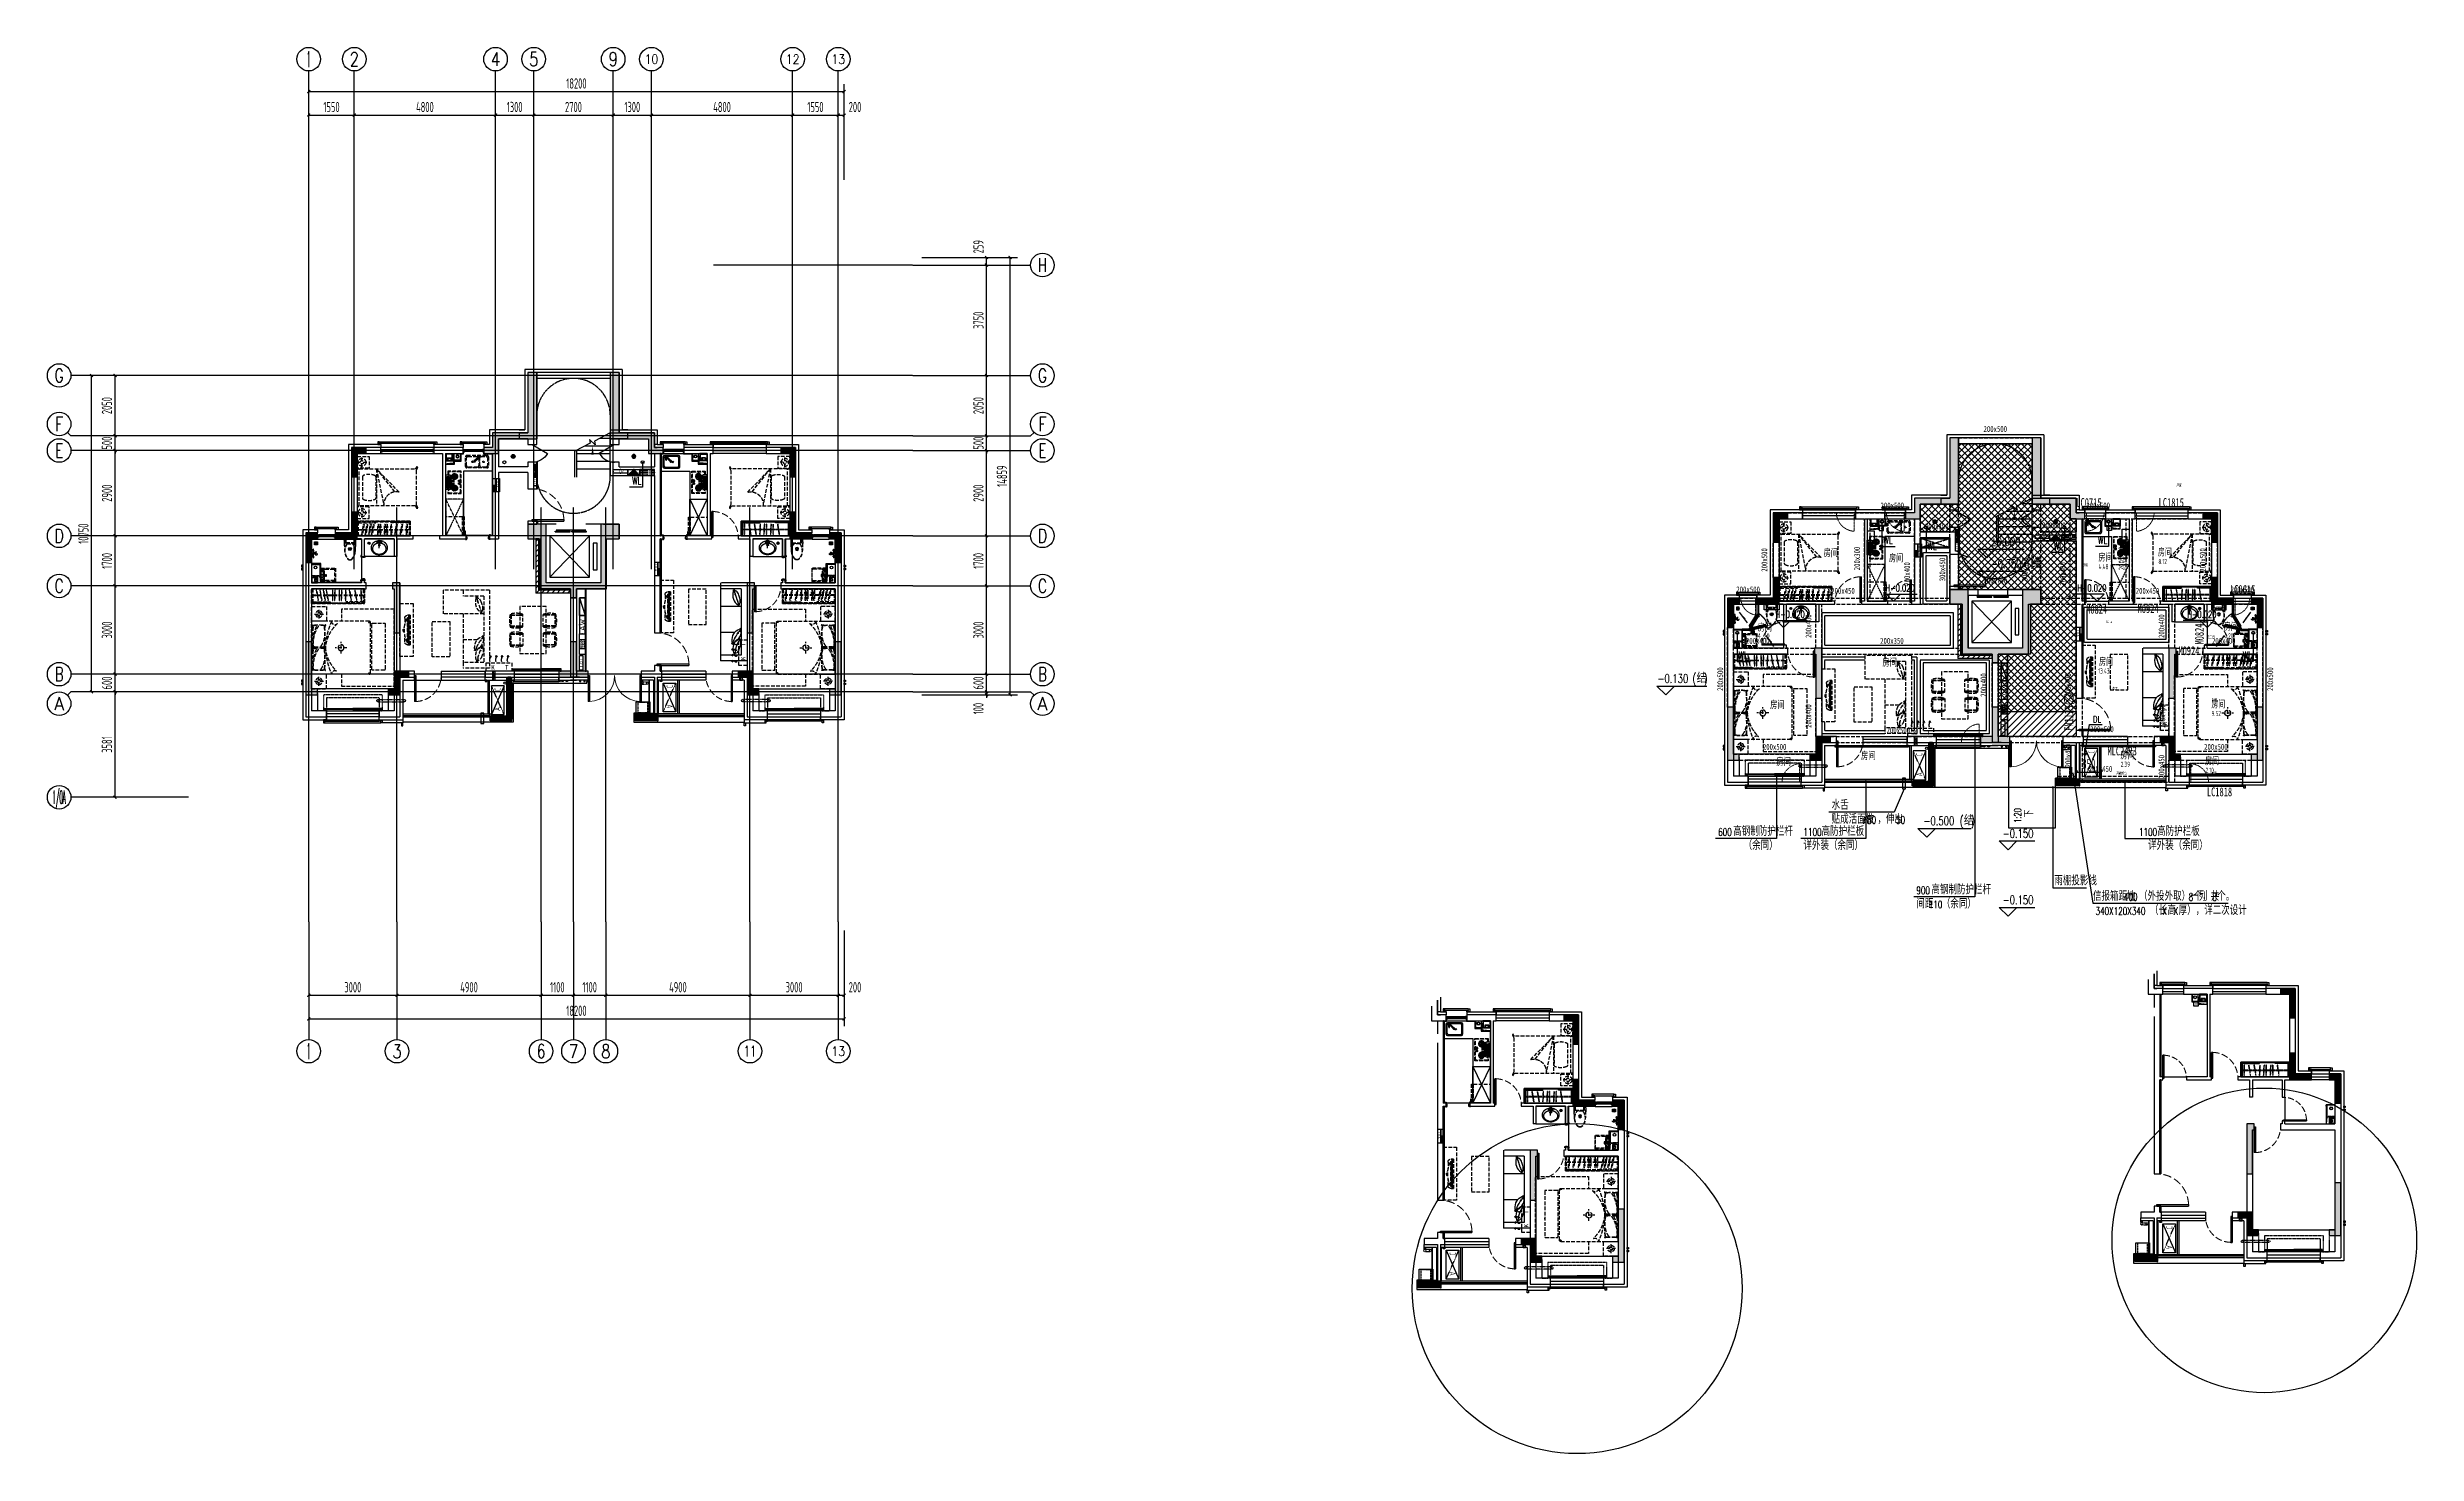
# Model space of a CAD drawing. Header units: millimetres. Extents: x -28014 to 297841, y -81741 to 47579.
# Drawn here: x 217306 to 297841, y -57441 to -9663 of the extents above; entities that cross this region are included whole.
import ezdxf
from ezdxf.enums import TextEntityAlignment as Align

# ---------------------------------------------------------------- set-up
doc = ezdxf.new("R2010")
doc.units = ezdxf.units.MM
doc.header["$MEASUREMENT"] = 0
doc.set_wipeout_variables(frame=1)
for name, pattern in [('00-TK-A0$0$ax-d-a$0$Ax-41-Pr$0$Ax-41-Pr$0$HIDDEN2', [0.1875, 0.125, -0.0625]), ('__DASH', [0.35, 0.25, -0.1]), ('B1户型卧室平面图$0$DASH', [0.35, 0.25, -0.1]), ('DASH', [0.35, 0.25, -0.1]), ('DOTE', [2.42, 2, -0.2, 0.02, -0.2])]:
    doc.linetypes.add(name, pattern=pattern)
for name, color, linetype in [('0-水', 1, 'Continuous'), ('A-墙体-填充墙', 4, 'Continuous'), ('A-墙体-砖墙', 4, 'Continuous'), ('A-墙体-砼墙', 4, 'Continuous'), ('A-墙体-面层', 6, 'Continuous'), ('A-屋面-雨水管', 132, 'Continuous'), ('A-暖通-设备', 20, 'Continuous'), ('A-楼面-下部', 23, 'Continuous'), ('A-楼面-厨卫', 6, 'Continuous'), ('A-楼面-地面', 2, 'Continuous'), ('A-楼面-家具', 8, 'Continuous'), ('A-楼面-栏杆', 52, 'Continuous'), ('A-楼面-楼梯', 2, 'Continuous'), ('A-楼面-电梯', 2, 'Continuous'), ('A-楼面-装饰', 41, 'Continuous'), ('A-注释-填充', 8, 'Continuous'), ('A-注释-引出', 3, 'Continuous'), ('A-注释-标高', 3, 'Continuous'), ('A-注释-符号', 3, 'Continuous'), ('A-电气-洞口', 171, 'Continuous'), ('A-电气-设备', 191, 'Continuous'), ('A-立面-填充1', 8, 'Continuous'), ('A-立面-填充2', 32, 'Continuous'), ('A-立面-线2', 132, 'Continuous'), ('A-结构-墙体', 171, 'Continuous'), ('A-结构-梁体', 5, 'DASH'), ('A-给排水-点位', 141, 'Continuous'), ('A-给排水-设备', 132, 'Continuous'), ('A-设备', 30, 'Continuous'), ('A-设备-电气', 30, 'Continuous'), ('A-轴网-文字', 3, 'Continuous'), ('A-轴网-轴标', 3, 'Continuous'), ('A-轴网-轴网', 1, 'DOTE'), ('A-门窗', 2, 'Continuous'), ('AR9-剪力墙（柱）填充', 250, 'Continuous'), ('AR9-剪力墙（柱）线', 6, 'Continuous'), ('AR9-墙线', 160, 'Continuous'), ('AR9-建筑幕墙（窗）', 12, 'Continuous'), ('AR9-建筑给排水（立管）', 4, 'Continuous'), ('AR9-梁', 1, 'DASH'), ('AR9-电梯', 14, 'Continuous'), ('AR9-阳台栏杆（天花隐）', 12, 'Continuous'), ('AXIS_TEXT', 7, 'Continuous'), ('C-sheet(通用-图框)', 7, 'Continuous'), ('DS-4BS-墙体完成面', 20, 'Continuous'), ('FC-地漏', 144, 'Continuous'), ('FC-平面高差线', 144, 'Continuous'), ('FF-厨卫（地坪隐）', 31, 'Continuous'), ('FF-平面文字', 50, 'Continuous'), ('FF-活动家具', 51, 'Continuous'), ('FF-门', 20, 'Continuous'), ('FF-门套', 20, 'Continuous'), ('P-排水-设备-地漏', 50, 'Continuous'), ('P-污水-立管', 50, 'Continuous'), ('PUB_DIM', 3, 'Continuous'), ('PUB_HATCH', 8, 'Continuous'), ('SURFACE', 6, 'Continuous'), ('装饰', 152, 'Continuous')]:
    doc.layers.add(name, color=color, linetype=linetype)
doc.layers.add('A-注释-参考', color=242, linetype='Continuous', plot=False)
doc.layers.add('A_开启方向', color=15, linetype='Continuous', lineweight=18)
doc.styles.add('_TCH_AXIS', font='ROMAND', dxfattribs={"bigfont": 'HZTXT'})
doc.styles.add('_TCH_DIM', font='SIMPLEX', dxfattribs={"bigfont": 'GBCBIG'})
doc.styles.add('_TCH_DIM_T3', font='HZS', dxfattribs={"width": 0.7, "bigfont": 'HZTXT'})
doc.styles.add('_TCH_SPACE', font='HZS', dxfattribs={"width": 0.7, "bigfont": 'HZTXT'})
doc.styles.add('_TEL_ATTDEF', font='GBENOR', dxfattribs={"width": 0.8, "height": 3, "bigfont": 'GBCBIG'})
doc.styles.add('_TEL_DIM', font='', dxfattribs={"width": 0.8, "height": 3.5})
doc.styles.add('COMPLEX', font='COMPLEX')
doc.styles.add('DADRI-HZ', font='hzs.shx', dxfattribs={"width": 0.7, "bigfont": 'hztxt.shx'})
doc.styles.add('参照-28#-1.2标准层$0$HZ1', font='', dxfattribs={"width": 0.7})
doc.styles.add('宋体', font='', dxfattribs={"width": 0.8})
doc.styles.add('文字标注', font='')
doc.styles.add('标注', font='hzs.shx', dxfattribs={"width": 0.7, "bigfont": 'hztxt.shx'})
doc.styles.get('_TEL_DIM').set_extended_font_data('SimSun')
doc.styles.get('参照-28#-1.2标准层$0$HZ1').set_extended_font_data('SimSun')
doc.styles.get('宋体').set_extended_font_data('SimSun')
doc.styles.get('文字标注').set_extended_font_data('SimSun')
doc.dimstyles.new('_TCH_ARCH&&100', dxfattribs={"dimtxt": 350, "dimasz": 100, "dimexe": 250, "dimexo": 300, "dimgap": 100, "dimtad": 1, "dimdec": 0, "dimzin": 0, "dimdsep": 46, "dimtxsty": '_TCH_DIM_T3', "dimblk": 'ARCHTICK', "dimcen": 0.09, "dimclrt": 7, "dimazin": 2, "dimtfac": 1, "dimtdec": 0, "dimtix": 1, "dimtmove": 2, "dimatfit": 3, "dimfxl": 1, "dimtolj": 1, "dimtzin": 0, "dimarcsym": 0})
pattern_1 = [(45, (0, 89.76), (-88.3884, 88.3884), [])]
pattern_2 = [(2e-09, (-50793.7736, 158863.649), (5.55618969, 3.20786685), [3.70412646, -7.40825292]), (120, (-50793.7736, 158863.649), (-5.55618903, 3.207867997), [3.70412646, -7.40825292]), (60, (-50793.7736, 158863.649), (6.64e-07, 6.415734844), [-7.40825292, 3.70412646])]
pattern_3 = [(45, (236739.03, -20619.27), (-88.3884, 88.3884), [])]
pattern_4 = [(2e-09, (-50793.7736, 157409.3308), (5.55618969, 3.20786685), [3.70412646, -7.40825292]), (120, (-50793.7736, 157409.3308), (-5.55618903, 3.207867997), [3.70412646, -7.40825292]), (60, (-50793.7736, 157409.3308), (6.64e-07, 6.415734844), [-7.40825292, 3.70412646])]

msp = doc.modelspace()

# ---------------------------------------------------------------- texts
at = {"layer": 'A-注释-引出', "color": 7, "style": '_TCH_DIM', "width": 0.705882}
for s, p in [('WL', (237183.425, -24512.07)), ('600', (274099.011, -36448.875)), ('1100', (276998.552, -36448.875)), ('%%c80', (279008.266, -36038.106)), ('50', (280145.895, -36038.106)), ('1100', (288403.743, -36448.875)), ('900', (280835.6, -38431.606)), ('110', (281256.876, -38911.606)), ('400', (287892.75, -38654.106)), ('8', (290092.143, -38654.106)), ('8', (290895.486, -38654.106)), ('340X120X340', (286926.684, -39134.106)), ('X', (289199.389, -39134.106)), ('X', (289581.456, -39134.106))]:
    msp.add_text(s, height=255, dxfattribs=at).set_placement(p)
at = {"layer": 'A-注释-引出', "color": 7, "style": '_TCH_DIM'}
for s, height, p in [('高钢制防护栏杆', 289.3617, (274613.297, -36448.875)), ('高防护栏板', 289.3617, (277615.695, -36448.875)), ('贴成活面做', 289.3617, (277955.074, -36038.106)), ('，伸出', 289.3617, (279513.98, -36038.106)), ('高防护栏板', 289.3617, (289020.886, -36448.875)), ('（余同）', 289.3617, (274966.002, -36928.875)), ('详外装（余同）', 289.3617, (276998.552, -36928.875)), ('详外装（余同）', 289.3617, (288715.433, -36928.875)), ('雨棚投影线', 289.3617, (285526.064, -38127.606)), ('间距', 289.3617, (280835.6, -38911.606)), ('高钢制防护栏杆', 289.3617, (281349.885, -38431.606)), ('（余同）', 289.3617, (281702.591, -38911.606)), ('信报箱距地', 289.3617, (286839.559, -38654.106)), ('（外投外取）一列', 289.3617, (288407.036, -38654.106)), ('个，共', 289.3617, (290263.571, -38654.106)), ('个。', 289.3617, (291066.915, -38654.106)), ('（长', 289.3617, (288778.113, -39134.106)), ('高', 289.362, (289370.818, -39134.106)), ('厚），详二次设计', 289.3617, (289752.885, -39134.106))]:
    msp.add_text(s, height=height, dxfattribs=at).set_placement(p)
at = {"layer": 'A-注释-标高', "color": 7, "style": '_TCH_DIM', "width": 0.705882}
for s, p in [('-0.130', (272039.052, -31257.923)), ('(', (273229.052, -31257.923)), (')', (273614.797, -31257.923)), ('-0.500', (281082.074, -36092.106)), ('(', (282312.074, -36092.106)), (')', (282697.819, -36092.106)), ('-0.150', (283773.552, -36518.923)), ('-0.150', (283773.552, -38776.923))]:
    msp.add_text(s, height=297.5, dxfattribs=at).set_placement(p)
at = {"layer": 'A-注释-标高', "color": 7, "style": '_TCH_DIM'}
for p in [(273369.052, -31257.923), (282452.074, -36092.106)]:
    msp.add_text('结', height=337.589, dxfattribs=at).set_placement(p)
at = {"layer": 'A-注释-符号', "color": 7, "style": '_TCH_DIM', "width": 0.705882}
msp.add_text('1:20', height=238, rotation=90, dxfattribs=at).set_placement((284403.552, -36013.527))
at = {"layer": 'A-注释-符号', "color": 7, "style": '_TCH_DIM'}
msp.add_text('下', height=270.071, rotation=90, dxfattribs=at).set_placement((284809.85, -35829.484))

# ---------------------------------------------------------------- blocks, each defined once
blk = doc.blocks.new('frgdhgth')
at = {"layer": 'A_开启方向', "linetype": 'DASH', "ltscale": 0.6}
for points in [[(1850, 9250), (1850, 8623, -0.385583), (1250, 9251, -0.385583)], [(3550, 9250), (3550, 8623, -0.385583), (2950, 9251, -0.385583)], [(9750, 9250), (9750, 8623, 0.385583), (10350, 9251, 0.385583)], [(11450, 9250), (11450, 8623, 0.385583), (12050, 9251, 0.385583)], [(-1500, 6350), (-1500, 5779, -0.358496), (-2000, 6350, -0.359827)], [(14800, 6350), (14800, 5779, 0.358496), (15300, 6350, 0.359827)], [(6100, 1450), (6100, 2077, 0.385583), (5500, 1449, 0.385583)], [(0, 100), (0, 727, 0.385583), (-600, 99, 0.385583)], [(13300, 100), (13300, 727, -0.385583), (13900, 99, -0.385583)]]:
    blk.add_lwpolyline(points, format="xyb", dxfattribs=at)
blk = doc.blocks.new('nfdgfxb')
at = {"layer": 'AR9-墙线', "ltscale": 0.5}
blk.add_lwpolyline([(34, 300), (114, 300), (34, 0), (114, 0), (114, 300), (34, 300), (114, 0), (34, 0), (34, 300)], dxfattribs=at)
blk = doc.blocks.new('kt')
at = {"linetype": 'DASH', "ltscale": 500}
for p, q in [((632478, 107206), (632451, 107259)), ((632478, 107263), (632478, 107206)), ((632478, 107206), (632506, 107259)), ((632679, 107206), (632651, 107259)), ((632679, 107263), (632679, 107206)), ((632679, 107206), (632706, 107259)), ((632874, 107206), (632846, 107259)), ((632874, 107263), (632874, 107206)), ((632874, 107206), (632901, 107259)), ((633074, 107206), (633047, 107259)), ((633074, 107263), (633074, 107206)), ((633074, 107206), (633101, 107259))]:
    blk.add_line(p, q, dxfattribs=at)
blk.add_lwpolyline([(633221, 107455), (632349, 107455), (632349, 107738), (633221, 107738)], close=True, dxfattribs=at)
for centre, radius, start, end in [((632578, 107268), 99.3, 144.40561, 182.66529), ((632453, 107362), 56.8, 320.2307, 47.1069), ((632778, 107268), 99.3, 144.40561, 182.66529), ((632653, 107362), 56.8, 320.2307, 47.1069), ((632973, 107268), 99.3, 144.40561, 182.66529), ((632848, 107362), 56.8, 320.2307, 47.1069), ((633173, 107268), 99.3, 144.40561, 182.66529), ((633049, 107362), 56.8, 320.2307, 47.1069)]:
    blk.add_arc(centre, radius, start, end, dxfattribs=at)
at = {"linetype": 'DASH', "ltscale": 500, "insert": (633044, 107680), "char_height": 150, "attachment_point": 7, "rotation": 180, "style": '文字标注'}
blk.add_mtext('K   T', dxfattribs=at)
blk = doc.blocks.new('g1')
at = {"linetype": '__DASH', "ltscale": 500}
for p, q in [((40, 500), (0, 500)), ((0, 500), (0, 0)), ((0, 0), (0, 500)), ((0, 500), (1800, 500)), ((1800, 500), (0, 500)), ((0, 500), (0, 0)), ((0, 0), (40, 0)), ((1800, 0), (0, 0)), ((0, 0), (1800, 0)), ((40, 0), (40, 500)), ((630, 467), (40, 467)), ((40, 467), (40, 446)), ((40, 446), (630, 446)), ((40, 13), (40, 0)), ((1760, 13), (40, 13)), ((40, 0), (1760, 0)), ((1210, 492), (590, 492)), ((590, 492), (590, 471)), ((590, 471), (1210, 471)), ((630, 446), (630, 467)), ((1170, 446), (1170, 467)), ((1170, 467), (1760, 467)), ((1760, 446), (1170, 446)), ((1210, 471), (1210, 492)), ((1800, 500), (1760, 500)), ((1760, 500), (1760, 0)), ((1760, 467), (1760, 446)), ((1760, 0), (1760, 13)), ((1760, 0), (1800, 0)), ((1800, 0), (1800, 500)), ((1800, 500), (1800, 0)), ((1800, 0), (1800, 500))]:
    blk.add_line(p, q, dxfattribs=at)
at = {"color": 8, "linetype": '__DASH', "ltscale": 500}
for p, q in [((40, 221), (1760, 221)), ((40, 204), (1760, 204)), ((158, 45), (215, 392)), ((178, 43), (158, 45)), ((235, 390), (178, 43)), ((215, 392), (235, 390)), ((277, 45), (334, 392)), ((297, 43), (277, 45)), ((354, 390), (297, 43)), ((334, 392), (354, 390)), ((393, 45), (450, 392)), ((413, 43), (393, 45)), ((470, 390), (413, 43)), ((450, 392), (470, 390)), ((492, 45), (549, 392)), ((512, 43), (492, 45)), ((569, 390), (512, 43)), ((549, 392), (569, 390)), ((704, 394), (724, 394)), ((704, 44), (704, 394)), ((724, 44), (704, 44)), ((724, 394), (724, 44)), ((772, 396), (792, 396)), ((787, 46), (772, 396)), ((807, 47), (787, 46)), ((792, 396), (807, 47)), ((932, 394), (952, 394)), ((932, 44), (932, 394)), ((952, 44), (932, 44)), ((952, 394), (952, 44)), ((1000, 396), (1020, 396)), ((1015, 46), (1000, 396)), ((1035, 47), (1015, 46)), ((1020, 396), (1035, 47)), ((1138, 396), (1158, 396)), ((1153, 46), (1138, 396)), ((1173, 47), (1153, 46)), ((1158, 396), (1173, 47)), ((1280, 45), (1337, 392)), ((1300, 43), (1280, 45)), ((1357, 390), (1300, 43)), ((1337, 392), (1357, 390)), ((1464, 45), (1520, 392)), ((1483, 43), (1464, 45)), ((1540, 390), (1483, 43)), ((1520, 392), (1540, 390)), ((1675, 394), (1695, 394)), ((1675, 44), (1675, 394)), ((1695, 44), (1675, 44)), ((1695, 394), (1695, 44))]:
    blk.add_line(p, q, dxfattribs=at)
blk = doc.blocks.new('fj4')
at = {"layer": 'AR9-墙线', "ltscale": 10, "extrusion": (0, 0, -1)}
for p, q in [((0, 200), (200, 200)), ((0, 200), (0, 0)), ((95, 143), (180, 143)), ((95, 143), (95, 57)), ((95, 57), (180, 57)), ((112, 126), (180, 126)), ((112, 126), (112, 74)), ((112, 74), (180, 74)), ((200, 200), (200, 0)), ((0, 0), (200, 0))]:
    blk.add_line(p, q, dxfattribs=at)
at = {"layer": 'AR9-墙线', "ltscale": 10}
blk.add_line((180, 126), (180, 74), dxfattribs=at)
at = {"layer": 'AR9-墙线', "linetype": 'DASH', "ltscale": 0.5}
for points in [[(0, 250), (300, 250), (300, 0)], [(0, 250), (279, 221), (300, 0)]]:
    blk.add_lwpolyline(points, dxfattribs=at)
at = {"layer": 'AR9-墙线', "ltscale": 10}
blk.add_lwpolyline([(180, 57), (180, 20), (20, 20), (20, 180), (180, 180), (180, 143)], dxfattribs=at)
blk = doc.blocks.new('e433w')
at = {"layer": 'A-设备-电气'}
blk.add_lwpolyline([(338750, 223134), (338950, 223134), (338950, 223634), (338750, 223634)], close=True, dxfattribs=at)
at = {"layer": 'A-设备-电气', "style": '参照-28#-1.2标准层$0$HZ1', "width": 0.7}
blk.add_text('R', height=180, rotation=0, dxfattribs=at).set_placement((338818, 223292))
blk = doc.blocks.new('地漏-洗衣机用')
at = {"layer": 'A-给排水-点位'}
for p, q in [((435774, 94207), (435731, 94249)), ((435756, 94253), (435734, 94275)), ((435763, 94274), (435746, 94292)), ((435784, 94281), (435763, 94303)), ((435799, 94210), (435777, 94232)), ((435830, 94264), (435788, 94306)), ((435816, 94221), (435799, 94239)), ((435828, 94238), (435806, 94260))]:
    blk.add_line(p, q, dxfattribs=at)
at = {"layer": 'A-给排水-点位', "color": 8}
blk.add_lwpolyline([(435731, 94207), (435831, 94207), (435831, 94307), (435731, 94307)], close=True, dxfattribs=at)
at = {"layer": 'A-给排水-点位'}
for radius in [50, 25]:
    blk.add_circle((435781, 94257), radius, dxfattribs=at)
blk.add_point((435781, 94257), dxfattribs=at)
blk = doc.blocks.new('淋浴间地漏')
at = {"layer": 'A-给排水-设备', "color": 8, "extrusion": (0, 0, -1)}
for p, q in [((-35, 1), (-6, 1)), ((-31, 16), (-6, 1)), ((-30, 19), (-4, 4)), ((-19, 30), (-4, 4)), ((-16, 31), (-2, 6)), ((-2, 35), (-2, 6)), ((1, 35), (1, 6)), ((16, 31), (1, 6)), ((19, 30), (4, 4)), ((30, 19), (4, 4)), ((31, 16), (6, 1)), ((6, 1), (35, 1)), ((-35, -2), (-6, -2)), ((-6, -2), (-31, -16)), ((-4, -4), (-30, -19)), ((-4, -4), (-19, -30)), ((-2, -6), (-16, -31)), ((-2, -6), (-2, -35)), ((1, -6), (16, -31)), ((1, -6), (1, -35)), ((4, -4), (30, -19)), ((4, -4), (19, -30)), ((6, -2), (35, -2)), ((6, -2), (31, -16))]:
    blk.add_line(p, q, dxfattribs=at)
at = {"layer": 'A-给排水-设备', "extrusion": (0, 0, -1)}
blk.add_lwpolyline([(50, 50), (-50, 50), (-50, -50), (50, -50)], close=True, dxfattribs=at)
blk.add_circle((0, 0), 40, dxfattribs=at)
at = {"layer": 'A-给排水-设备', "color": 8, "extrusion": (0, 0, -1)}
for radius in [35, 3]:
    blk.add_circle((0, 0), radius, dxfattribs=at)
blk = doc.blocks.new('大便器排水点')
at = {"layer": 'P-污水-立管'}
for radius in [51, 31]:
    blk.add_circle((0, 0), radius, dxfattribs=at)
blk = doc.blocks.new('排水栓')
at = {"layer": 'P-污水-立管'}
for p, q in [((-51, 0), (51, 0)), ((0, 51), (0, -51))]:
    blk.add_line(p, q, dxfattribs=at)
blk.add_circle((0, 0), 51, dxfattribs=at)
blk = doc.blocks.new('jfsq5')
at = {"layer": 'A-暖通-设备'}
for p, q in [((-225, 150), (-225, 300)), ((-175, 150), (-175, 300)), ((-125, 150), (-125, 300)), ((-75, 150), (-75, 300)), ((-25, 150), (-25, 300)), ((25, 150), (25, 300)), ((75, 150), (75, 300)), ((125, 150), (125, 300)), ((175, 150), (175, 300)), ((225, 150), (225, 300))]:
    blk.add_line(p, q, dxfattribs=at)
blk.add_lwpolyline([(250, 0), (250, 150), (-250, 150), (-250, 0)], close=True, dxfattribs=at)
for points in [[(-225, 190), (-215, 210), (-235, 210), (-215, 170), (-235, 170), (-225, 190)], [(-175, 190), (-165, 210), (-185, 210), (-165, 170), (-185, 170), (-175, 190)], [(-125, 190), (-115, 210), (-135, 210), (-115, 170), (-135, 170), (-125, 190)], [(-75, 190), (-65, 210), (-85, 210), (-65, 170), (-85, 170), (-75, 190)], [(-25, 190), (-15, 210), (-35, 210), (-15, 170), (-35, 170), (-25, 190)], [(25, 190), (35, 210), (15, 210), (35, 170), (15, 170), (25, 190)], [(75, 190), (85, 210), (65, 210), (85, 170), (65, 170), (75, 190)], [(125, 190), (135, 210), (115, 210), (135, 170), (115, 170), (125, 190)], [(175, 190), (185, 210), (165, 210), (185, 170), (165, 170), (175, 190)], [(225, 190), (235, 210), (215, 210), (235, 170), (215, 170), (225, 190)]]:
    blk.add_lwpolyline(points, dxfattribs=at)
for points in [[(-225, 230, 12, 0, 0), (-225, 260, 12, 0, 0)], [(-175, 230, 0, 12, 0), (-175, 260, 0, 12, 0)], [(-125, 230, 12, 0, 0), (-125, 260, 12, 0, 0)], [(-75, 230, 0, 12, 0), (-75, 260, 0, 12, 0)], [(-25, 230, 12, 0, 0), (-25, 260, 12, 0, 0)], [(25, 230, 0, 12, 0), (25, 260, 0, 12, 0)], [(75, 230, 12, 0, 0), (75, 260, 12, 0, 0)], [(125, 230, 0, 12, 0), (125, 260, 0, 12, 0)], [(175, 230, 12, 0, 0), (175, 260, 12, 0, 0)], [(225, 230, 0, 12, 0), (225, 260, 0, 12, 0)]]:
    blk.add_lwpolyline(points, format="xyseb", dxfattribs=at)
at = {"layer": 'A-暖通-设备', "lineweight": -3}
for points in [[(-200, 120), (200, 120), (200, 90), (-200, 90)], [(-200, 30), (200, 30), (200, 60), (-200, 60)]]:
    blk.add_lwpolyline(points, close=True, dxfattribs=at)
blk = doc.blocks.new('mq')
at = {"layer": 'A-暖通-设备', "const_width": 25}
blk.add_lwpolyline([(60, -1225, 1), (40, -1225, 1), (60, -1225, 1)], format="xyb", dxfattribs=at)
at = {"layer": 'A-设备'}
for points in [[(525, -755), (285, -755), (285, -1130), (525, -1130)], [(125, -1300), (125, -1150), (-25, -1150), (-25, -1300)]]:
    blk.add_lwpolyline(points, close=True, dxfattribs=at)
blk = doc.blocks.new('$plan$00003682')
at = {"layer": 'FF-厨卫（地坪隐）', "linetype": '__DASH', "ltscale": 100}
for p, q in [((-80, -42), (-75, -42)), ((-75, -25), (-75, -27)), ((-75, -25), (-73, -25)), ((-75, -57), (-75, -60)), ((-75, -60), (-73, -60)), ((-73, -24), (-69, -28)), ((-69, -56), (-73, -60)), ((-55, -22), (-55, -17)), ((-55, -67), (-55, -62)), ((-44, -149), (45, -149)), ((-37, -24), (-41, -28)), ((-41, -56), (-37, -60)), ((-37, -25), (37, -25)), ((-37, -60), (-35, -60)), ((-35, -27), (35, -27)), ((-35, -42), (-30, -42)), ((-15, -80), (-15, -116)), ((0, -249), (0, -24)), ((15, -80), (15, -116)), ((35, -42), (30, -42)), ((35, -60), (37, -60)), ((37, -24), (41, -28)), ((41, -56), (37, -60)), ((55, -22), (55, -17)), ((55, -67), (55, -62)), ((73, -24), (69, -28)), ((69, -56), (73, -60)), ((73, -25), (75, -25)), ((73, -60), (75, -60)), ((75, -25), (75, -27)), ((80, -42), (75, -42)), ((75, -57), (75, -60))]:
    blk.add_line(p, q, dxfattribs=at)
blk.add_lwpolyline([(0, 0, 0.084993), (-109, -19, 0.091836), (-198, -70, 0.103534), (-259, -149, 0.11365), (-280, -238, 0.11365), (-259, -328, 0.103534), (-198, -407, 0.091836), (-109, -458, 0.084993), (0, -477, 0.084993), (109, -458, 0.091836), (198, -407, 0.103534), (259, -328, 0.11365), (280, -238, 0.113649), (259, -149, 0.103534), (198, -70, 0.091836), (109, -19, 0.084993)], format="xyb", close=True, dxfattribs=at)
for centre, radius in [((-55, -42), 25), ((-55, -42), 20), ((0, -35), 5), ((55, -42), 25), ((55, -42), 20)]:
    blk.add_circle(centre, radius, dxfattribs=at)
for centre, radius, start, end in [((-84, -269), 150, 152.5778, 207.4222), ((-44, -290), 195, 128.60181, 152.57773), ((-44, -248), 195, 207.42227, 231.39819), ((-18, -322), 237, 108.29815, 128.60182), ((-18, -215), 237, 231.39818, 251.70185), ((-1, -374), 291, 92.80208, 108.29824), ((-1, -164), 291, 251.70181, 288.29819), ((-35, -77), 20, 0, 90), ((-35, -80), 20, 0, 90), ((0, -149), 27.5, 116.34536, 63.65464), ((0, -112), 15, 180, 0), ((0, -116), 15, 180, 0), ((35, -77), 20, 90, 180), ((35, -80), 20, 90, 180), ((-1, -374), 291, 71.70181, 86.89436), ((16, -322), 237, 51.39818, 71.70185), ((16, -215), 237, 288.29815, 308.60182), ((42, -290), 195, 27.42227, 51.39819), ((42, -248), 195, 308.60181, 332.57773), ((83, -269), 150, 332.5778, 27.4222)]:
    blk.add_arc(centre, radius, start, end, dxfattribs=at)
blk = doc.blocks.new('b')
at = {"layer": 'FF-厨卫（地坪隐）', "linetype": '__DASH', "ltscale": 500}
for p, q in [((73746, -65162), (73746, -64898)), ((73796, -64848), (74116, -64848)), ((74116, -65212), (73796, -65212)), ((74015, -64986), (74018, -64984)), ((74026, -64979), (74156, -64849)), ((74043, -65015), (74046, -65012)), ((74051, -65004), (74169, -64886)), ((74095, -64910), (74120, -64935)), ((74166, -64898), (74166, -65162)), ((74169, -64959), (74169, -64821)), ((74192, -64819), (74171, -64819)), ((74194, -64959), (74194, -64821)), ((74196, -65162), (74196, -64898)), ((74246, -64848), (74406, -64848)), ((74406, -65212), (74246, -65212)), ((74456, -64898), (74456, -65162))]:
    blk.add_line(p, q, dxfattribs=at)
for points in [[(73711, -65192), (73711, -64862, -0.414214), (73761, -64812), (74441, -64812, -0.414214), (74491, -64862), (74491, -65192, -0.414214), (74441, -65242), (73761, -65242, -0.414214)], [(74018, -64984, 0.106772), (74014, -64989, 0.101544), (74013, -64997, 0.094932), (74015, -65004, 0.090733), (74019, -65011, 0.090733), (74026, -65015, 0.094932), (74033, -65017, 0.101544), (74040, -65016, 0.106772), (74046, -65012, 0.106772), (74050, -65006, 0.101544), (74051, -64999, 0.094932), (74050, -64991, 0.090733), (74045, -64985, 0.090733), (74039, -64980, 0.094932), (74031, -64979, 0.101544), (74024, -64980, 0.106772)]]:
    blk.add_lwpolyline(points, format="xyb", close=True, dxfattribs=at)
blk.add_lwpolyline([(74015, -64986, 0.106772), (74011, -64992, 0.101544), (74010, -65000, 0.094932), (74012, -65007, 0.090733), (74016, -65013, 0.090733), (74023, -65018, 0.094932), (74030, -65020, 0.101544), (74037, -65019, 0.106772), (74043, -65015, 0.106772)], format="xyb", dxfattribs=at)
for centre, radius in [((73956, -65030), 26.2), ((74181, -64848), 10), ((74326, -65030), 26.2)]:
    blk.add_circle(centre, radius, dxfattribs=at)
for centre, radius, start, end in [((73796, -64898), 50, 90, 180), ((73796, -65162), 50, 180, 270), ((74022, -65008), 27.5, 88.39075, 1.60925), ((74116, -64898), 50, 52.92449, 90), ((74116, -65162), 50, 270, 0), ((74181, -64848), 25, 120, 240), ((74116, -64898), 50, 0, 10.79663), ((74171, -64821), 2, 90, 180), ((74181, -64959), 12.5, 180, 0), ((74192, -64821), 2, 0, 90), ((74181, -64848), 25, 300, 60), ((74246, -64898), 50, 90, 180), ((74246, -65162), 50, 180, 270), ((74406, -64898), 50, 0, 90), ((74406, -65162), 50, 270, 0)]:
    blk.add_arc(centre, radius, start, end, dxfattribs=at)
blk = doc.blocks.new('d')
at = {"layer": 'FF-厨卫（地坪隐）', "color": 8, "linetype": '__DASH', "ltscale": 500}
for p, q in [((79780, -64972), (79742, -64959)), ((79781, -64969), (79743, -64956)), ((79804, -65045), (79780, -65078)), ((79807, -65047), (79783, -65080)), ((79843, -64924), (79843, -64883)), ((79847, -64924), (79847, -64883)), ((79884, -65047), (79907, -65080)), ((79886, -65045), (79910, -65078)), ((79909, -64969), (79948, -64956)), ((79910, -64972), (79949, -64959)), ((79966, -65150), (79963, -65150)), ((79966, -65153), (79963, -65153)), ((79993, -65134), (79993, -65169)), ((79995, -65122), (79995, -65119)), ((79996, -65182), (79996, -65185)), ((79998, -65122), (79998, -65119)), ((79999, -65134), (79999, -65169)), ((80018, -65130), (80020, -65128)), ((80057, -65150), (80054, -65150)), ((80057, -65153), (80054, -65153)), ((80084, -65134), (80084, -65169)), ((80085, -65122), (80085, -65119)), ((80087, -65182), (80087, -65185)), ((80088, -65122), (80088, -65119)), ((80090, -65134), (80090, -65169)), ((80108, -65130), (80110, -65128)), ((80173, -64972), (80134, -64959)), ((80174, -64969), (80135, -64956)), ((80197, -65045), (80173, -65078)), ((80199, -65047), (80175, -65080)), ((80236, -64924), (80236, -64883)), ((80239, -64924), (80239, -64883)), ((80276, -65047), (80300, -65080)), ((80279, -65045), (80303, -65078)), ((80302, -64969), (80340, -64956)), ((80303, -64972), (80341, -64959))]:
    blk.add_line(p, q, dxfattribs=at)
at = {"layer": 'FF-厨卫（地坪隐）', "linetype": '__DASH', "ltscale": 500}
blk.add_lwpolyline([(79661, -64766), (80421, -64766), (80421, -65216), (79661, -65216)], close=True, dxfattribs=at)
at = {"layer": 'FF-厨卫（地坪隐）', "color": 8, "linetype": '__DASH', "ltscale": 500}
blk.add_lwpolyline([(79681, -64786), (80401, -64786), (80401, -65196), (79681, -65196)], close=True, dxfattribs=at)
for centre, radius in [((79845, -64991), 66), ((79845, -64991), 47.3), ((79845, -64991), 38.5), ((79845, -64991), 16.5), ((79996, -65152), 20), ((80087, -65152), 20), ((80238, -64991), 66), ((80238, -64991), 47.3), ((80238, -64991), 38.5), ((80238, -64991), 16.5)]:
    blk.add_circle(centre, radius, dxfattribs=at)
for centre, radius, start, end in [((79742, -64958), 1.65, 72.00068, 252.00068), ((79845, -64991), 99, 162.95565, 233.0457), ((79845, -64991), 99, 90.95565, 161.0457), ((79845, -64991), 88, 163.07503, 232.92632), ((79845, -64991), 88, 91.07503, 160.92632), ((79781, -64970), 1.65, 252.00068, 72.00068), ((79781, -65079), 1.65, 144.00068, 324.00068), ((79845, -64991), 99, 234.95565, 305.0457), ((79845, -64991), 88, 235.07503, 304.92632), ((79805, -65046), 1.65, 324.00068, 144.00068), ((79818, -64991), 5.5, 0.00068, 180.00068), ((79845, -64991), 33, 180.00068, 213.52651), ((79822, -65006), 5.5, 213.52651, 33.52651), ((79845, -64991), 22, 180.00068, 213.52651), ((79843, -64964), 5.5, 93.52651, 273.52651), ((79845, -64883), 1.65, 0.00068, 180.00068), ((79845, -64924), 1.65, 180.00068, 0.00068), ((79845, -64991), 33, 60.00068, 93.52651), ((79845, -64991), 22, 60.00068, 93.52651), ((79845, -64991), 99, 18.95565, 89.0457), ((79845, -64991), 88, 19.07503, 88.92632), ((79859, -65015), 5.5, 120.00068, 300.00068), ((79859, -64967), 5.5, 240.00068, 60.00068), ((79845, -64991), 22, 300.00068, 333.52651), ((79845, -64991), 33, 300.00068, 333.52651), ((79870, -65003), 5.5, 333.52651, 153.52651), ((79885, -65046), 1.65, 36.00068, 216.00068), ((79845, -64991), 88, 307.07503, 16.92632), ((79845, -64991), 99, 306.95565, 17.0457), ((79909, -65079), 1.65, 216.00068, 36.00068), ((79909, -64970), 1.65, 108.00068, 288.00068), ((79948, -64958), 1.65, 288.00068, 108.00068), ((79996, -65152), 33, 92.60458, 177.39407), ((79996, -65152), 33, 182.60458, 269.99932), ((79996, -65152), 30, 92.86531, 177.13334), ((79996, -65152), 30, 182.86531, 269.99932), ((79996, -65152), 18, 99.59339, 260.40526), ((79996, -65135), 3.01, 355.12371, 184.87494), ((79996, -65169), 3.01, 175.12371, 4.87494), ((79996, -65152), 33, 44.99932, 87.39407), ((79996, -65152), 30, 44.99932, 87.13334), ((79996, -65152), 18, 279.59339, 80.40526), ((80087, -65152), 33, 92.60458, 177.39407), ((80087, -65152), 33, 182.60458, 269.99932), ((80087, -65152), 30, 92.86531, 177.13334), ((80087, -65152), 30, 182.86531, 269.99932), ((80087, -65152), 18, 99.59339, 260.40526), ((80087, -65135), 3.01, 355.12371, 184.87494), ((80087, -65169), 3.01, 175.12371, 4.87494), ((80087, -65152), 33, 44.99932, 87.39407), ((80087, -65152), 30, 44.99932, 87.13334), ((80087, -65152), 18, 279.59339, 80.40526), ((80135, -64958), 1.65, 71.99932, 251.99932), ((80238, -64991), 99, 162.9543, 233.04435), ((80238, -64991), 99, 90.9543, 161.04435), ((80238, -64991), 88, 163.07368, 232.92497), ((80238, -64991), 88, 91.07368, 160.92497), ((80174, -65079), 1.65, 143.99932, 323.99932), ((80173, -64970), 1.65, 251.99932, 71.99932), ((80238, -64991), 99, 234.9543, 305.04435), ((80238, -64991), 88, 235.07368, 304.92497), ((80198, -65046), 1.65, 323.99932, 143.99932), ((80213, -65003), 5.5, 26.47349, 206.47349), ((80238, -64991), 33, 206.47349, 239.99932), ((80238, -64991), 22, 206.47349, 239.99932), ((80224, -64967), 5.5, 119.99932, 299.99932), ((80238, -64991), 33, 86.47349, 119.99932), ((80224, -65015), 5.5, 239.99932, 59.99932), ((80238, -64991), 22, 86.47349, 119.99932), ((80238, -64883), 1.65, 359.99932, 179.99932), ((80238, -64924), 1.65, 179.99932, 359.99932), ((80238, -64991), 99, 18.9543, 89.04435), ((80238, -64991), 88, 19.07368, 88.92497), ((80239, -64964), 5.5, 266.47349, 86.47349), ((80261, -65006), 5.5, 146.47349, 326.47349), ((80238, -64991), 22, 326.47349, 359.99932), ((80265, -64991), 5.5, 359.99932, 179.99932), ((80238, -64991), 33, 326.47349, 359.99932), ((80278, -65046), 1.65, 35.99932, 215.99932), ((80238, -64991), 88, 307.07368, 16.92497), ((80238, -64991), 99, 306.9543, 17.04435), ((80302, -64970), 1.65, 107.99932, 287.99932), ((80301, -65079), 1.65, 215.99932, 35.99932), ((80341, -64958), 1.65, 287.99932, 107.99932)]:
    blk.add_arc(centre, radius, start, end, dxfattribs=at)
blk = doc.blocks.new('bingxiang')
at = {"layer": 'FF-活动家具', "linetype": '__DASH', "ltscale": 500}
for p, q in [((70680, -68761), (70680, -69331)), ((71320, -68761), (70680, -68761)), ((71320, -69331), (71320, -68761)), ((70680, -69331), (71320, -69331)), ((70680, -69351), (70680, -69401)), ((70680, -69351), (71320, -69351)), ((70680, -69401), (71320, -69401)), ((70690, -69351), (70690, -69331)), ((71310, -69351), (71310, -69331)), ((71320, -69401), (71320, -69351))]:
    blk.add_line(p, q, dxfattribs=at)
blk.add_lwpolyline([(70730, -69401), (70730, -69426), (70830, -69426), (70830, -69401)], close=True, dxfattribs=at)
blk = doc.blocks.new('1800电视柜')
at = {"layer": 'FF-活动家具', "linetype": '__DASH', "ltscale": 500}
for p, q in [((1400, -306), (400, -306)), ((480, -251), (480, -266)), ((480, -251), (1320, -251)), ((500, -163), (717, -163)), ((512, -251), (512, -266)), ((593, -263), (512, -263)), ((1300, -163), (1083, -163)), ((1207, -263), (1288, -263)), ((1288, -251), (1288, -266)), ((1320, -251), (1320, -266))]:
    blk.add_line(p, q, dxfattribs=at)
for points in [[(0, 0), (0, -450), (1800, -450), (1800, 0)], [(1332, -306), (468, -306), (468, -301), (1332, -301)]]:
    blk.add_lwpolyline(points, close=True, dxfattribs=at)
for points in [[(1400, -263), (1400, -350), (400, -350), (400, -263)], [(400, -263), (400, -350), (1400, -350), (1400, -263)]]:
    blk.add_lwpolyline(points, dxfattribs=at)
for centre, radius, start, end in [((500, -263), 100, 90, 180), ((900, -1081), 930, 63.18416, 116.81584), ((900, -234), 121, 46.35915, 133.64085), ((1300, -263), 100, 0, 90)]:
    blk.add_arc(centre, radius, start, end, dxfattribs=at)
for points, invisible_edges in [([(400, -344, -63), (400, -279, -73), (400, -306, -80), (400, -344, -63)], 13), ([(400, -279, 3), (400, -347, -21), (400, -306, 9), (400, -279, 3)], 11), ([(400, -306, 9), (400, -344, -7), (400, -333, 18), (400, -306, 9)], 11), ([(400, -344, -63), (400, -306, -80), (400, -333, -89), (400, -344, -63)], 13), ([(400, -333, -88), (400, -335, -90), (400, -333, -89), (400, -333, -88)], 9), ([(400, -335, 19), (400, -333, 18), (400, -333, 18), (400, -335, 19)], 9), ([(400, -336, 18), (400, -334, 17), (400, -333, 18), (400, -336, 18)], 13), ([(400, -334, -87), (400, -336, -88), (400, -333, -88), (400, -334, -87)], 11), ([(400, -333, 18), (400, -344, -7), (400, -339, 6), (400, -333, 18)], 9), ([(400, -344, -63), (400, -333, -89), (400, -339, -76), (400, -344, -63)], 9), ([(400, -336, 17), (400, -334, 17), (400, -336, 18), (400, -336, 17)], 11), ([(400, -336, 17), (400, -334, 16), (400, -334, 17), (400, -336, 17)], 13), ([(400, -334, -86), (400, -336, -88), (400, -334, -87), (400, -334, -86)], 11), ([(400, -334, -86), (400, -336, -87), (400, -336, -88), (400, -334, -86)], 13), ([(400, -335, -86), (400, -336, -87), (400, -334, -86), (400, -335, -86)], 11), ([(400, -336, 17), (400, -335, 15), (400, -334, 16), (400, -336, 17)], 13), ([(400, -336, 18), (400, -335, 19), (400, -335, 19), (400, -336, 18)], 9), ([(400, -335, -90), (400, -336, -88), (400, -335, -89), (400, -335, -90)], 9), ([(400, -337, 15), (400, -335, 14), (400, -335, 15), (400, -337, 15)], 13), ([(400, -337, 15), (400, -336, 14), (400, -335, 14), (400, -337, 15)], 13), ([(400, -335, -85), (400, -337, -86), (400, -335, -86), (400, -335, -85)], 11), ([(400, -336, -84), (400, -337, -86), (400, -335, -85), (400, -336, -84)], 11), ([(400, -336, -87), (400, -337, -86), (400, -337, -87), (400, -336, -87)], 9), ([(400, -337, 15), (400, -336, 17), (400, -337, 16), (400, -337, 15)], 9), ([(400, -336, -83), (400, -338, -84), (400, -336, -84), (400, -336, -83)], 11), ([(400, -336, -83), (400, -338, -83), (400, -338, -84), (400, -336, -83)], 13), ([(400, -337, -82), (400, -338, -83), (400, -336, -83), (400, -337, -82)], 11), ([(400, -337, 15), (400, -336, 13), (400, -336, 14), (400, -337, 15)], 13), ([(400, -338, 13), (400, -337, 12), (400, -336, 13), (400, -338, 13)], 13), ([(400, -337, -86), (400, -338, -84), (400, -337, -85), (400, -337, -86)], 9), ([(400, -338, 13), (400, -337, 15), (400, -338, 14), (400, -338, 13)], 9), ([(400, -338, 13), (400, -337, 11), (400, -337, 12), (400, -338, 13)], 13), ([(400, -339, 12), (400, -337, 10), (400, -337, 11), (400, -339, 12)], 13), ([(400, -337, -81), (400, -339, -82), (400, -337, -82), (400, -337, -81)], 11), ([(400, -338, -80), (400, -339, -82), (400, -337, -81), (400, -338, -80)], 11), ([(400, -339, 12), (400, -338, 10), (400, -337, 10), (400, -339, 12)], 13), ([(400, -338, -83), (400, -339, -82), (400, -339, -83), (400, -338, -83)], 9), ([(400, -340, 10), (400, -338, 9), (400, -338, 10), (400, -340, 10)], 13), ([(400, -338, -79), (400, -340, -80), (400, -338, -80), (400, -338, -79)], 11), ([(400, -340, 10), (400, -339, 8), (400, -338, 9), (400, -340, 10)], 13), ([(400, -339, -78), (400, -341, -79), (400, -338, -79), (400, -339, -78)], 11), ([(400, -339, -82), (400, -340, -80), (400, -339, -81), (400, -339, -82)], 9), ([(400, -340, 10), (400, -339, 12), (400, -339, 11), (400, -340, 10)], 9), ([(400, -341, 8), (400, -339, 7), (400, -339, 8), (400, -341, 8)], 13), ([(400, -341, 7), (400, -339, 7), (400, -341, 8), (400, -341, 7)], 11), ([(400, -341, 7), (400, -339, 6), (400, -339, 7), (400, -341, 7)], 13), ([(400, -339, -77), (400, -341, -79), (400, -339, -78), (400, -339, -77)], 11), ([(400, -339, -77), (400, -341, -78), (400, -341, -79), (400, -339, -77)], 13), ([(400, -341, 7), (400, -340, 5), (400, -339, 6), (400, -341, 7)], 13), ([(400, -340, -76), (400, -342, -76), (400, -339, -77), (400, -340, -76)], 11), ([(400, -341, 8), (400, -340, 10), (400, -340, 9), (400, -341, 8)], 9), ([(400, -340, -80), (400, -341, -79), (400, -340, -79), (400, -340, -80)], 9), ([(400, -342, 6), (400, -340, 5), (400, -340, 5), (400, -342, 6)], 13), ([(400, -342, 5), (400, -340, 5), (400, -342, 6), (400, -342, 5)], 11), ([(400, -342, 5), (400, -340, 4), (400, -340, 5), (400, -342, 5)], 13), ([(400, -340, -75), (400, -342, -76), (400, -340, -76), (400, -340, -75)], 11), ([(400, -340, -74), (400, -342, -76), (400, -340, -75), (400, -340, -74)], 11), ([(400, -341, -73), (400, -342, -75), (400, -340, -74), (400, -341, -73)], 11), ([(400, -343, 3), (400, -341, 3), (400, -340, 4), (400, -343, 3)], 13), ([(400, -342, 6), (400, -341, 7), (400, -341, 7), (400, -342, 6)], 9), ([(400, -341, -78), (400, -342, -76), (400, -341, -77), (400, -341, -78)], 9), ([(400, -341, -72), (400, -343, -73), (400, -341, -73), (400, -341, -72)], 11), ([(400, -342, -71), (400, -343, -73), (400, -341, -72), (400, -342, -71)], 11), ([(400, -343, 3), (400, -341, 2), (400, -341, 3), (400, -343, 3)], 13), ([(400, -343, 2), (400, -341, 1), (400, -341, 2), (400, -343, 2)], 13), ([(400, -343, 2), (400, -342, 0), (400, -341, 1), (400, -343, 2)], 13), ([(400, -343, 3), (400, -342, 5), (400, -342, 4), (400, -343, 3)], 9), ([(400, -342, -75), (400, -343, -73), (400, -343, -74), (400, -342, -75)], 9), ([(400, -342, -76), (400, -342, -75), (400, -342, -75), (400, -342, -76)], 9), ([(400, -342, -70), (400, -344, -71), (400, -342, -71), (400, -342, -70)], 11), ([(400, -342, -70), (400, -344, -70), (400, -344, -71), (400, -342, -70)], 13), ([(400, -342, -69), (400, -344, -70), (400, -342, -70), (400, -342, -69)], 11), ([(400, -343, -68), (400, -345, -69), (400, -342, -69), (400, -343, -68)], 11), ([(400, -344, 0), (400, -342, 0), (400, -342, 0), (400, -344, 0)], 13), ([(400, -344, 0), (400, -342, -1), (400, -342, 0), (400, -344, 0)], 13), ([(400, -345, -2), (400, -343, -2), (400, -342, -1), (400, -345, -2)], 13), ([(400, -344, 0), (400, -343, 2), (400, -344, 1), (400, -344, 0)], 9), ([(400, -343, -73), (400, -344, -71), (400, -343, -72), (400, -343, -73)], 9), ([(400, -343, -68), (400, -345, -68), (400, -345, -69), (400, -343, -68)], 13), ([(400, -343, -67), (400, -345, -68), (400, -343, -68), (400, -343, -67)], 11), ([(400, -343, -66), (400, -345, -68), (400, -343, -67), (400, -343, -66)], 11), ([(400, -343, -65), (400, -345, -66), (400, -343, -66), (400, -343, -65)], 11), ([(400, -344, -65), (400, -345, -66), (400, -343, -65), (400, -344, -65)], 11), ([(400, -345, -2), (400, -343, -3), (400, -343, -2), (400, -345, -2)], 13), ([(400, -345, -3), (400, -343, -3), (400, -345, -2), (400, -345, -3)], 11), ([(400, -345, -3), (400, -343, -4), (400, -343, -3), (400, -345, -3)], 13), ([(400, -345, -4), (400, -343, -5), (400, -343, -4), (400, -345, -4)], 13), ([(400, -345, -4), (400, -344, -6), (400, -343, -5), (400, -345, -4)], 13), ([(400, -345, -2), (400, -344, 0), (400, -344, -1), (400, -345, -2)], 9), ([(400, -344, -70), (400, -345, -69), (400, -344, -69), (400, -344, -70)], 9), ([(400, -344, -64), (400, -346, -64), (400, -344, -65), (400, -344, -64)], 11), ([(400, -344, -63), (400, -346, -64), (400, -344, -64), (400, -344, -63)], 11), ([(400, -344, -62), (400, -346, -63), (400, -344, -63), (400, -344, -62)], 11), ([(400, -345, -61), (400, -346, -63), (400, -344, -62), (400, -345, -61)], 11), ([(400, -346, -5), (400, -344, -6), (400, -344, -6), (400, -346, -5)], 13), ([(400, -346, -7), (400, -344, -7), (400, -344, -6), (400, -346, -7)], 13), ([(400, -346, -7), (400, -344, -8), (400, -344, -7), (400, -346, -7)], 13), ([(400, -347, -9), (400, -345, -9), (400, -344, -8), (400, -347, -9)], 13), ([(400, -345, -60), (400, -347, -61), (400, -345, -61), (400, -345, -60)], 11), ([(400, -347, -9), (400, -345, -10), (400, -345, -9), (400, -347, -9)], 13), ([(400, -347, -9), (400, -345, -11), (400, -345, -10), (400, -347, -9)], 13), ([(552, -301, 151), (468, -301, 611), (552, -301, 561), (552, -301, 151)], 11), ([(552, -301, 561), (751, -301, 611), (780, -301, 561), (552, -301, 561)], 9), ([(1051, -301, 101), (552, -301, 151), (1022, -301, 151), (1051, -301, 101)], 9), ([(593, -263, -70), (593, -279, 3), (593, -263), (593, -263, -70)], 9), ([(593, -279, -73), (593, -279, 3), (593, -263, -70), (593, -279, -73)], 11), ([(593, -344, -63), (593, -279, -73), (593, -306, -80), (593, -344, -63)], 13), ([(751, -301, 611), (1248, -301, 561), (780, -301, 561), (751, -301, 611)], 9), ([(1248, -301, 151), (1051, -301, 101), (1022, -301, 151), (1248, -301, 151)], 9), ([(1207, -344, -63), (1207, -263), (1207, -306, -80), (1207, -344, -63)], 13), ([(1248, -301, 561), (1332, -301, 611), (1248, -301, 151), (1248, -301, 561)], 11)]:
    blk.add_3dface(points, dxfattribs=dict(at, invisible_edges=invisible_edges))
for points in [[(468, -271, 57), (468, -266, 57), (1332, -266, 57), (1332, -271, 57)], [(480, -301, 117), (480, -271, 117), (480, -271, 595), (480, -301, 595)], [(480, -301, 117), (1320, -301, 117), (1320, -301, 595), (480, -301, 595)], [(513, -301, 117), (513, -271, 117), (513, -271, 595), (513, -301, 595)], [(1287, -301, 117), (1287, -271, 117), (1287, -271, 595), (1287, -301, 595)], [(1320, -301, 117), (1320, -271, 117), (1320, -271, 595), (1320, -301, 595)]]:
    blk.add_3dface(points, dxfattribs=at)
blk = doc.blocks.new('matong')
at = {"layer": 'FF-厨卫（地坪隐）', "linetype": '__DASH', "ltscale": 500}
for p, q in [((-195, -35), (-195, 0)), ((-195, 0), (195, 0)), ((-162, -35), (-162, 0)), ((-150, -119), (-150, 0)), ((-129, -119), (-129, 0)), ((-129, -119), (-129, 0)), ((157, -119), (157, 0)), ((178, -119), (178, 0)), ((-190, -40), (-167, -40)), ((168, -129), (-163, -129)), ((-162, -33), (-150, -33)), ((-99, -166), (-96, -166)), ((-95, -164), (103, -164)), ((-83, -150), (-83, -164)), ((-53, -150), (-83, -150)), ((-68, -115), (-68, -164)), ((-53, -150), (-53, -164)), ((61, -150), (91, -150)), ((61, -150), (61, -164)), ((76, -115), (76, -164)), ((91, -150), (91, -164)), ((107, -166), (105, -166))]:
    blk.add_line(p, q, dxfattribs=at)
for centre, radius, start, end in [((-190, -35), 4.73, 180.00002, 270.00002), ((2262, -120), 2453, 178.12606, 180.69975), ((3295, -107), 3486, 180.70774, 185.46168), ((-163, -148), 18.9, 90.00002, 179.11944), ((7303, -92), 7486, 180.42032, 182.24158), ((221, -403), 398, 143.4492, 226.94825), ((233, -397), 402, 144.59383, 226.02331), ((-167, -35), 4.73, 270.00002, 0.00002), ((-140, -119), 9.45, 180.00002, 270.00002), ((-119, -119), 9.45, 180.00002, 270.00002), ((-68, -150), 15.1, 359.99998, 179.99998), ((4, -606), 103, 237.79536, 302.20467), ((4, -606), 94.5, 237.79536, 302.20467), ((-225, -397), 402, 313.97671, 35.40619), ((-213, -403), 398, 313.05178, 36.55082), ((76, -150), 15.1, 0.00002, 180.00002), ((147, -119), 9.45, 270.00002, 0.00002), ((168, -119), 9.45, 270.00002, 0.00002), ((172, -148), 18.9, 0.88059, 90.00002), ((-3287, -107), 3486, 354.53836, 359.29228), ((-3196, -188), 3387, 356.65622, 0.68195), ((-1455, -120), 1655, 358.94995, 4.15111)]:
    blk.add_arc(centre, radius, start, end, dxfattribs=at)
blk = doc.blocks.new('400床头柜')
at = {"layer": 'FF-活动家具', "linetype": '__DASH', "ltscale": 500}
for p, q in [((200, 0), (200, -104)), ((39, -161), (143, -161)), ((200, -218), (200, -323)), ((257, -161), (361, -161))]:
    blk.add_line(p, q, dxfattribs=at)
blk.add_lwpolyline([(0, -400), (0, 0), (400, 0), (400, -400)], close=True, dxfattribs=at)
for radius in [131, 57.1]:
    blk.add_circle((200, -161), radius, dxfattribs=at)
blk = doc.blocks.new('小户型1200床')
at = {"layer": 'FF-活动家具', "linetype": '__DASH', "ltscale": 500}
for p, q in [((40, -1975), (40, -70)), ((1300, -658), (40, -658)), ((1300, -658), (60, -905)), ((1026, -176), (314, -176)), ((1026, -633), (314, -633)), ((510, -1427), (1300, -658)), ((524, -1280), (1300, -658)), ((1300, -70), (1300, -1980)), ((-52, -2040), (40, -1975)), ((-5, -2048), (-52, -2040)), ((90, -2000), (-5, -2048)), ((1243, -2000), (85, -2000)), ((1338, -2048), (1243, -2000)), ((1293, -1975), (1385, -2040)), ((1385, -2040), (1338, -2048))]:
    blk.add_line(p, q, dxfattribs=at)
blk.add_lwpolyline([(1300, -70), (1300, 0), (40, 0), (40, -70)], close=True, dxfattribs=at)
for centre, radius, start, end in [((718, -404), 492, 156.18399, 203.83989), ((314, -226), 50, 90, 156.16011), ((314, -583), 50, 203.83989, 270), ((1026, -226), 50, 23.83989, 90), ((1026, -583), 50, 270, 336.16011), ((622, -404), 492, 336.16011, 23.81601), ((96, -1329), 425, 346.73897, 94.83851)]:
    blk.add_arc(centre, radius, start, end, dxfattribs=at)
blk = doc.blocks.new('s54deg2541')
at = {"layer": 'A-楼面-家具', "color": 0, "xscale": -1}
blk.add_blockref('400床头柜', (40839, 5185), dxfattribs=at)
at = {"layer": 'A-楼面-家具'}
blk.add_blockref('小户型1200床', (40824, 5185), dxfattribs=at)
at = {"layer": 'A-楼面-家具', "color": 0}
blk.add_blockref('400床头柜', (42149, 5185), dxfattribs=at)
blk = doc.blocks.new('餐桌组合11600')
at = {"layer": 'FF-活动家具', "linetype": '__DASH', "ltscale": 500}
for p, q in [((283, 310), (283, 0)), ((283, 310), (677, 310)), ((291, 302), (291, 0)), ((291, 302), (669, 302)), ((299, 294), (299, 0)), ((299, 294), (661, 294)), ((661, 294), (661, 0)), ((669, 302), (669, 0)), ((677, 310), (677, 0)), ((923, 310), (923, 0)), ((1317, 310), (923, 310)), ((931, 302), (931, 0)), ((1309, 302), (931, 302)), ((939, 294), (939, 0)), ((1301, 294), (939, 294)), ((1301, 294), (1301, 0)), ((1309, 302), (1309, 0)), ((1317, 310), (1317, 0)), ((690, -105), (270, -105)), ((690, -795), (270, -795)), ((283, 0), (283, -105)), ((283, -900), (283, -795)), ((291, 0), (291, -105)), ((291, -900), (291, -795)), ((299, 0), (299, -105)), ((299, -900), (299, -795)), ((661, 0), (661, -105)), ((661, -900), (661, -795)), ((669, 0), (669, -105)), ((669, -900), (669, -795)), ((677, 0), (677, -105)), ((677, -900), (677, -795)), ((910, -105), (1330, -105)), ((910, -795), (1330, -795)), ((923, 0), (923, -105)), ((923, -900), (923, -795)), ((931, 0), (931, -105)), ((931, -900), (931, -795)), ((939, 0), (939, -105)), ((939, -900), (939, -795)), ((1301, 0), (1301, -105)), ((1301, -900), (1301, -795)), ((1309, 0), (1309, -105)), ((1309, -900), (1309, -795)), ((1317, 0), (1317, -105)), ((1317, -900), (1317, -795)), ((283, -1210), (283, -900)), ((283, -1210), (677, -1210)), ((291, -1202), (291, -900)), ((291, -1202), (669, -1202)), ((299, -1194), (299, -900)), ((299, -1194), (661, -1194)), ((661, -1194), (661, -900)), ((669, -1202), (669, -900)), ((677, -1210), (677, -900)), ((923, -1210), (923, -900)), ((1317, -1210), (923, -1210)), ((931, -1202), (931, -900)), ((1309, -1202), (931, -1202)), ((939, -1194), (939, -900)), ((1301, -1194), (939, -1194)), ((1301, -1194), (1301, -900)), ((1309, -1202), (1309, -900)), ((1317, -1210), (1317, -900))]:
    blk.add_line(p, q, dxfattribs=at)
blk.add_lwpolyline([(0, -900), (1600, -900), (1600, 0), (0, 0)], close=True, dxfattribs=at)
for centre, radius, start, end in [((890, 133), 660, 163.32114, 191.58921), ((480, -408), 763, 73.06972, 106.93028), ((70, 133), 660, 348.41079, 16.67886), ((1530, 133), 660, 163.32114, 191.58921), ((1120, -408), 763, 73.06972, 106.93028), ((710, 133), 660, 348.41079, 16.67886), ((1061, 149), 831, 190.32403, 197.7898), ((1061, -1049), 831, 162.2102, 169.67597), ((-101, 149), 831, 342.2102, 349.67597), ((-101, -1049), 831, 10.32403, 17.7898), ((1701, 149), 831, 190.32403, 197.7898), ((1701, -1049), 831, 162.2102, 169.67597), ((539, 149), 831, 342.2102, 349.67597), ((539, -1049), 831, 10.32403, 17.7898), ((890, -1033), 660, 168.41079, 196.67886), ((480, -492), 763, 253.06972, 286.93028), ((70, -1033), 660, 343.32114, 11.58921), ((1530, -1033), 660, 168.41079, 196.67886), ((1120, -492), 763, 253.06972, 286.93028), ((710, -1033), 660, 343.32114, 11.58921)]:
    blk.add_arc(centre, radius, start, end, dxfattribs=at)
blk = doc.blocks.new('$plan$00003077')
at = {"layer": 'FF-厨卫（地坪隐）', "linetype": '__DASH', "ltscale": 500}
for p, q in [((-200, -93), (250, -93)), ((-200, -110), (250, -110)), ((-200, -481), (250, -481)), ((-192, -8), (242, -8)), ((-192, -85), (-192, -8)), ((242, -85), (-192, -85)), ((-167, -465), (-167, -147)), ((-150, -130), (200, -130)), ((-138, -43), (-138, -26)), ((-54, -43), (-54, -26)), ((-33, -180), (-33, -163)), ((-33, -163), (33, -163)), ((33, -180), (-33, -180)), ((29, -43), (29, -26)), ((33, -163), (33, -180)), ((133, -85), (133, -8)), ((217, -147), (217, -465)), ((242, -8), (242, -85))]:
    blk.add_line(p, q, dxfattribs=at)
blk.add_lwpolyline([(250, 0), (250, -500), (-200, -500), (-200, 0)], close=True, dxfattribs=at)
for centre, radius in [((-138, -43), 16.7), ((-54, -43), 16.7), ((29, -43), 16.7), ((188, -43), 25), ((188, -43), 16.7), ((188, -43), 8.34), ((188, -43), 5)]:
    blk.add_circle(centre, radius, dxfattribs=at)
for centre, start, end in [((-150, -147), 90, 180), ((-150, -465), 180, 270), ((200, -147), 0, 90), ((200, -465), 270, 0)]:
    blk.add_arc(centre, 16.7, start, end, dxfattribs=at)
blk = doc.blocks.new('A$C0310769C')
at = {"linetype": '__DASH', "lineweight": -3, "ltscale": 500}
for p, q in [((10, 126), (0, 126)), ((0, 126), (0, 74)), ((10, 74), (0, 74)), ((10, 74), (10, 126)), ((24, 113), (10, 113)), ((24, 87), (10, 87)), ((21, 14), (61, 14)), ((24, 87), (24, 113)), ((58, 109), (24, 109)), ((58, 91), (24, 91)), ((41, 113), (41, 148)), ((41, 87), (41, 52)), ((55, 113), (55, 148)), ((55, 87), (55, 52)), ((130, 21), (65, 21)), ((10, -73), (0, -73)), ((0, -125), (0, -73)), ((10, -125), (0, -125)), ((10, -73), (10, -125)), ((24, -86), (10, -86)), ((24, -112), (10, -112)), ((21, -14), (61, -14)), ((24, -86), (24, -112)), ((58, -90), (24, -90)), ((58, -108), (24, -108)), ((41, -86), (41, -51)), ((41, -112), (41, -147)), ((55, -86), (55, -51)), ((55, -112), (55, -147)), ((130, -21), (65, -21))]:
    blk.add_line(p, q, dxfattribs=at)
blk.add_lwpolyline([(21, 21), (0, 21), (0, -21), (21, -21)], close=True, dxfattribs=at)
for centre, radius, start, end in [((48, 142), 9.01, 41.24858, 138.75142), ((48, 135), 22.5, 252.51482, 287.48518), ((48, 65), 22.5, 72.51482, 107.48518), ((48, 58), 9.01, 221.24858, 318.75142), ((52, 100), 10.8, 301.29658, 58.70342), ((96, 0), 36.9, 145.25437, 202.28216), ((147, 0), 45.8, 207.98431, 153.28265), ((116, 0), 25.7, 305.16257, 54.83743), ((48, -57), 9.01, 41.24858, 138.75142), ((48, -65), 22.5, 252.51482, 287.48518), ((48, -134), 22.5, 72.51482, 107.48518), ((48, -141), 9.01, 221.24858, 318.75142), ((52, -99), 10.8, 301.29658, 58.70342), ((96, 0), 36.9, 202.28216, 214.74563)]:
    blk.add_arc(centre, radius, start, end, dxfattribs=at)
blk = doc.blocks.new('L沙发2650')
at = {"layer": 'FF-活动家具', "linetype": '__DASH', "ltscale": 500}
for p, q in [((0, 2650), (0, 0)), ((0, 2650), (870, 2650)), ((200, 2450), (900, 2450)), ((200, 2450), (200, 200)), ((870, 2650), (1580, 2650)), ((900, 2650), (900, 2450)), ((1580, 2650), (1580, 1850)), ((200, 1850), (900, 1850)), ((900, 1850), (1580, 1850)), ((900, 1850), (900, 200)), ((900, 975), (416, 975)), ((0, 0), (900, 0)), ((200, 200), (900, 200)), ((900, 200), (900, 0))]:
    blk.add_line(p, q, dxfattribs=at)
at = {"layer": 'FF-活动家具', "linetype": '__DASH', "ltscale": 500, "extrusion": (0, 0, -1)}
for centre, major_axis, start_param, end_param in [((475, 2352), (-70.3, 49.2), -0.150831, 0.979679), ((475, 2352), (-70.3, 49.2), -0.150831, 0.979679), ((618, 2266), (-181, 127), -0.490371, 0.250353), ((618, 2266), (-181, 127), -0.490371, 0.250353), ((551, 2376), (-80.2, 56.1), -0.678882, -0.164651), ((551, 2376), (-80.2, 56.1), -0.678882, -0.164651), ((700, 1926), (-418, 292), -0.615188, -0.151169), ((700, 1926), (-418, 292), -0.615188, -0.151169), ((117, 1964), (-123, 86), 2.160593, 2.474931), ((117, 1964), (-123, 86), 2.160593, 2.474931), ((329, 1917), (-70.3, 49.2), -1.398558, -0.268048), ((329, 1917), (-70.3, 49.2), -1.398558, -0.268048), ((1108, 1787), (-778, 545), -0.258135, -0.160744), ((1108, 1787), (-778, 545), -0.258135, -0.160744), ((611, 1814), (-295, 206), -0.559943, -0.019248), ((611, 1814), (-295, 206), -0.559943, -0.019248), ((736, 2032), (-418, 292), -0.26771, 0.196309), ((736, 2032), (-418, 292), -0.26771, 0.196309), ((369, 1836), (-80.2, 56.1), -0.254228, 0.260003), ((369, 1836), (-80.2, 56.1), -0.254228, 0.260003), ((-142, 2403), (-559, 391), 2.408554, 3.455752), ((-142, 2403), (-559, 391), 2.408554, 3.455752), ((-3255, 3958), (-3347, 2342), 2.882237, 2.987316), ((-3255, 3958), (-3347, 2342), 2.882237, 2.987316), ((297, 2498), (-123, 86), 3.389375, 3.703714), ((297, 2498), (-123, 86), 3.389375, 3.703714), ((285, 946), (14.1, 14.9), 0.590754, 1.564635), ((285, 946), (14.1, 14.9), 0.590754, 1.564635), ((232, 898), (62.2, 65.5), 0.182406, 0.714671), ((232, 898), (62.2, 65.5), 0.182406, 0.714671), ((291, 610), (16.8, 11.7), 0.590754, 1.564635), ((291, 610), (16.8, 11.7), 0.590754, 1.564635), ((230, 573), (74, 51.8), 0.182406, 0.714671), ((230, 573), (74, 51.8), 0.182406, 0.714671), ((419, 447), (42.8, 29.9), 2.537971, 2.960057), ((419, 447), (42.8, 29.9), 2.537971, 2.960057), ((412, 416), (26.4, 18.5), 2.199169, 3.345275), ((412, 416), (26.4, 18.5), 2.199169, 3.345275), ((443, 813), (36, 37.8), 2.537971, 2.960057), ((443, 813), (36, 37.8), 2.537971, 2.960057), ((442, 780), (22.2, 23.4), 2.199169, 3.345275), ((442, 780), (22.2, 23.4), 2.199169, 3.345275)]:
    blk.add_ellipse(centre, major_axis=major_axis, ratio=0.724638, start_param=start_param, end_param=end_param, dxfattribs=at)
at = {"layer": 'FF-活动家具', "linetype": '__DASH', "ltscale": 500}
for centre, major_axis, start_param, end_param in [((305, 2047), (-16.8, 11.7), 3.732346, 4.706228), ((305, 2047), (-16.8, 11.7), 3.732346, 4.706228), ((244, 2084), (-74, 51.8), 3.323999, 3.856263), ((244, 2084), (-74, 51.8), 3.323999, 3.856263), ((433, 2210), (-42.8, 29.9), -0.603621, -0.181536), ((433, 2210), (-42.8, 29.9), -0.603621, -0.181536), ((426, 2241), (-26.4, 18.5), -0.942424, 0.203683), ((426, 2241), (-26.4, 18.5), -0.942424, 0.203683), ((283, 1078), (59.1, 62.2), 1.743034, 2.873545), ((283, 1078), (59.1, 62.2), 1.743034, 2.873545), ((84, 991), (103, 109), -0.981, -0.666662), ((84, 991), (103, 109), -0.981, -0.666662), ((648, 1144), (351, 370), 2.526405, 2.990423), ((648, 1144), (351, 370), 2.526405, 2.990423), ((539, 1236), (248, 261), 2.58165, 3.122344), ((306, 1166), (67.4, 71), 2.887364, 3.401596), ((539, 1236), (248, 261), 2.58165, 3.122344), ((306, 1166), (67.4, 71), 2.887364, 3.401596), ((-82, 509), (470, 495), -0.733038, 0.314159), ((-82, 509), (470, 495), -0.733038, 0.314159), ((1021, 1362), (655, 689), 2.883458, 2.980848), ((1021, 1362), (655, 689), 2.883458, 2.980848), ((-2824, -1635), (2815, 2962), -0.259356, -0.154277), ((-2824, -1635), (2815, 2962), -0.259356, -0.154277), ((686, 731), (418, 292), 2.526405, 2.990423), ((686, 731), (418, 292), 2.526405, 2.990423), ((103, 693), (123, 86), -0.981, -0.666662), ((103, 693), (123, 86), -0.981, -0.666662), ((315, 740), (70.3, 49.2), 1.743034, 2.873545), ((315, 740), (70.3, 49.2), 1.743034, 2.873545), ((1094, 871), (778, 545), 2.883458, 2.980848), ((1094, 871), (778, 545), 2.883458, 2.980848), ((597, 843), (295, 206), 2.58165, 3.122344), ((597, 843), (295, 206), 2.58165, 3.122344), ((722, 625), (418, 292), 2.873883, 3.337901), ((722, 625), (418, 292), 2.873883, 3.337901), ((355, 821), (80.2, 56.1), 2.887364, 3.401596), ((355, 821), (80.2, 56.1), 2.887364, 3.401596), ((-156, 254), (559, 391), -0.733038, 0.314159), ((-156, 254), (559, 391), -0.733038, 0.314159), ((704, 1047), (351, 370), 2.873883, 3.337901), ((704, 1047), (351, 370), 2.873883, 3.337901), ((-3269, -1301), (3347, 2342), -0.259356, -0.154277), ((-3269, -1301), (3347, 2342), -0.259356, -0.154277), ((283, 159), (123, 86), 0.247782, 0.562121), ((283, 159), (123, 86), 0.247782, 0.562121), ((461, 305), (70.3, 49.2), 2.990762, 4.121272), ((461, 305), (70.3, 49.2), 2.990762, 4.121272), ((604, 391), (181, 127), 2.651222, 3.391946), ((604, 391), (181, 127), 2.651222, 3.391946), ((367, 503), (103, 109), 0.247782, 0.562121), ((367, 503), (103, 109), 0.247782, 0.562121), ((537, 281), (80.2, 56.1), 2.46271, 2.976942), ((537, 281), (80.2, 56.1), 2.46271, 2.976942), ((636, 794), (152, 160), 2.651222, 3.391946), ((636, 794), (152, 160), 2.651222, 3.391946), ((513, 682), (59.1, 62.2), 2.990762, 4.121272), ((513, 682), (59.1, 62.2), 2.990762, 4.121272), ((592, 674), (67.4, 71), 2.46271, 2.976942), ((592, 674), (67.4, 71), 2.46271, 2.976942)]:
    blk.add_ellipse(centre, major_axis=major_axis, ratio=0.724638, start_param=start_param, end_param=end_param, dxfattribs=at)
blk = doc.blocks.new('1200长茶几')
at = {"layer": 'FF-活动家具', "linetype": '__DASH', "ltscale": 500}
blk.add_lwpolyline([(0, -600), (1200, -600), (1200, 0), (0, 0)], close=True, dxfattribs=at)
blk = doc.blocks.new('双机上下布置')
blk.add_lwpolyline([(980, 0), (0, 0), (0, -430), (980, -430)], close=True)
at = {"linetype": 'DASH', "ltscale": 0.5}
blk.add_lwpolyline([(0, -430), (980, 0)], dxfattribs=at)
blk.add_lwpolyline([(980, -430), (0, 0)])
at = {"style": 'DADRI-HZ', "width": 0.7}
for s, p in [('A', (119, -309)), ('C', (802, -309))]:
    blk.add_text(s, height=200, dxfattribs=at).set_placement(p)
blk = doc.blocks.new('rw332')
at = {"layer": 'AR9-墙线', "ltscale": 10, "extrusion": (0, 0, -1)}
for p, q in [((-250, 0), (-250, -250)), ((0, 0), (-250, 0)), ((0, 0), (0, -250)), ((0, -250), (-250, -250)), ((-193, -145), (-193, -230)), ((-57, -145), (-193, -145)), ((-176, -162), (-176, -230)), ((-74, -162), (-176, -162)), ((-74, -162), (-74, -230)), ((-57, -145), (-57, -230))]:
    blk.add_line(p, q, dxfattribs=at)
at = {"layer": 'AR9-墙线', "ltscale": 10}
blk.add_line((-74, -230), (-176, -230), dxfattribs=at)
at = {"layer": 'AR9-墙线'}
for points in [[(-520, 0), (-520, -250), (-300, -250)], [(-500, 0), (-500, -230), (-300, -230)]]:
    blk.add_lwpolyline(points, dxfattribs=at)
at = {"layer": 'AR9-墙线', "linetype": 'DASH', "ltscale": 0.5}
for points in [[(0, -350), (-300, -350), (-300, 0)], [(0, -350), (-279, -321), (-300, 0)]]:
    blk.add_lwpolyline(points, dxfattribs=at)
at = {"layer": 'AR9-墙线', "ltscale": 10}
blk.add_lwpolyline([(-193, -230), (-230, -230), (-230, -20), (-20, -20), (-20, -230), (-57, -230)], dxfattribs=at)
at = {"layer": 'AR9-建筑给排水（立管）'}
for radius in [50, 45]:
    blk.add_circle((-404, -99), radius, dxfattribs=at)
blk = doc.blocks.new('jj54')
at = {"layer": 'FF-活动家具', "linetype": '__DASH', "ltscale": 500}
for p, q in [((-2500, -589), (-2500, -2139)), ((-2075, -564), (-2475, -564)), ((-2050, -2139), (-2050, -589)), ((-1991, -542), (-2000, -542)), ((-2000, -542), (-1998, -542)), ((-2000, -2255), (-2000, -545)), ((-1990, -541), (-1991, -542)), ((-1987, -541), (-1990, -541)), ((-1984, -538), (-1987, -541)), ((-1981, -538), (-1984, -538)), ((-1975, -540), (-1981, -538)), ((-1971, -540), (-1975, -540)), ((-1970, -541), (-1971, -540)), ((-1966, -541), (-1970, -541)), ((-1958, -543), (-1966, -541)), ((-1956, -542), (-1958, -543)), ((-1958, -543), (-1958, -543)), ((-1957, -540), (-1956, -542)), ((-1950, -500), (0, -500)), ((-98, -258), (-398, -258)), ((-248, -108), (-248, -408)), ((0, -2300), (0, -500)), ((-2520, -1518), (-2510, -1518)), ((-2475, -2164), (-2075, -2164)), ((-1991, -2258), (-2000, -2258)), ((-2000, -2258), (-1998, -2258)), ((-1990, -2259), (-1991, -2258)), ((-1987, -2259), (-1990, -2259)), ((-1984, -2262), (-1987, -2259)), ((-1981, -2262), (-1984, -2262)), ((-1975, -2260), (-1981, -2262)), ((-1971, -2260), (-1975, -2260)), ((-1970, -2259), (-1971, -2260)), ((-1966, -2259), (-1970, -2259)), ((-1958, -2257), (-1966, -2259)), ((-1956, -2258), (-1958, -2257)), ((-1958, -2257), (-1958, -2257)), ((-1957, -2260), (-1956, -2258)), ((-1950, -2300), (0, -2300)), ((-248, -2692), (-248, -2392)), ((-98, -2542), (-398, -2542))]:
    blk.add_line(p, q, dxfattribs=at)
for points in [[(-1010, -2300), (-1010, -2704), (-2810, -2704), (-2810, -96), (-1010, -96), (-1010, -500)], [(-1985, -558), (-1986, -558), (-1988, -558), (-1989, -559), (-1990, -559), (-1990, -559), (-1991, -559), (-1992, -559), (-1993, -559), (-1993, -559), (-1994, -559), (-1995, -559), (-1996, -559), (-1997, -559), (-1998, -559), (-1999, -559), (-2000, -559)], [(-1957, -540), (-1961, -539), (-1964, -538), (-1968, -538), (-1970, -537), (-1972, -537), (-1974, -536), (-1975, -536), (-1976, -536), (-1976, -535), (-1977, -535), (-1977, -535), (-1978, -535), (-1978, -535), (-1979, -534), (-1979, -534), (-1980, -534), (-1980, -534), (-1981, -534), (-1981, -534), (-1982, -534), (-1982, -534), (-1983, -534), (-1984, -534), (-1984, -534), (-1985, -534), (-1986, -533), (-1987, -533), (-1989, -533), (-1991, -533), (-1993, -532), (-1995, -532), (-1998, -532)], [(-1995, -525), (-1993, -526), (-1992, -526), (-1990, -527), (-1989, -527), (-1988, -528), (-1987, -528), (-1986, -528), (-1985, -528), (-1984, -528), (-1983, -529), (-1983, -529), (-1982, -529), (-1981, -529), (-1981, -529), (-1980, -529), (-1979, -529), (-1979, -530), (-1978, -530), (-1978, -530), (-1977, -530), (-1976, -531), (-1975, -531), (-1974, -531), (-1973, -532)], [(-1961, -505), (-1960, -506), (-1960, -506), (-1959, -507), (-1959, -508), (-1958, -508), (-1958, -509), (-1958, -509), (-1958, -510), (-1957, -510), (-1957, -510), (-1957, -511), (-1957, -511), (-1956, -512), (-1956, -512), (-1956, -512), (-1956, -513), (-1955, -513), (-1955, -513), (-1955, -514), (-1955, -514), (-1954, -515), (-1954, -515), (-1954, -515), (-1954, -516), (-1953, -516), (-1953, -517), (-1953, -517), (-1952, -518), (-1952, -518), (-1951, -519), (-1951, -520), (-1951, -520), (-1950, -521), (-1950, -522), (-1949, -522), (-1949, -523), (-1948, -524), (-1948, -524), (-1948, -525), (-1947, -525), (-1947, -526), (-1946, -526), (-1946, -527), (-1946, -527), (-1945, -528), (-1945, -528), (-1945, -529), (-1945, -529), (-1944, -530), (-1944, -530), (-1944, -530), (-1943, -531), (-1943, -532), (-1943, -532), (-1942, -533), (-1942, -533), (-1942, -534), (-1942, -534), (-1941, -535), (-1941, -535), (-1941, -536), (-1940, -536), (-1940, -537), (-1939, -537), (-1939, -537), (-1939, -538), (-1938, -538), (-1938, -538), (-1938, -539), (-1938, -539), (-1938, -539), (-1938, -539), (-1938, -540), (-1938, -540), (-1938, -540), (-1939, -540), (-1939, -539), (-1939, -539), (-1939, -539), (-1940, -538), (-1940, -537), (-1940, -537), (-1941, -536), (-1942, -536), (-1942, -535), (-1943, -535), (-1944, -535), (-1945, -535), (-1946, -534), (-1946, -534), (-1947, -534), (-1947, -533), (-1948, -533), (-1948, -532), (-1948, -531), (-1948, -531), (-1948, -530), (-1949, -529), (-1949, -528), (-1949, -527), (-1950, -527), (-1950, -526), (-1951, -525), (-1951, -525), (-1952, -524), (-1952, -523), (-1953, -522), (-1953, -521), (-1954, -521), (-1954, -520), (-1954, -519), (-1954, -518), (-1954, -517), (-1955, -516), (-1955, -515), (-1955, -515), (-1955, -514), (-1955, -514), (-1956, -513), (-1956, -513), (-1956, -512), (-1956, -512), (-1957, -512), (-1957, -511), (-1957, -511), (-1957, -511), (-1958, -511), (-1958, -510), (-1959, -510), (-1959, -510), (-1959, -509), (-1960, -509), (-1960, -509), (-1960, -509), (-1960, -508), (-1961, -508), (-1961, -508), (-1961, -507), (-1962, -507), (-1962, -507), (-1963, -506), (-1963, -506), (-1964, -505), (-1964, -505)], [(-1947, -500), (-1946, -501), (-1946, -501), (-1945, -502), (-1945, -503), (-1945, -503), (-1944, -504), (-1944, -504), (-1944, -504), (-1944, -505), (-1944, -505), (-1944, -505), (-1944, -506), (-1944, -506), (-1944, -506), (-1944, -507), (-1944, -507), (-1944, -507), (-1944, -508), (-1944, -508), (-1944, -508), (-1944, -509), (-1944, -509), (-1944, -509), (-1944, -510), (-1943, -510), (-1943, -510), (-1943, -510), (-1943, -511), (-1943, -511), (-1943, -511), (-1943, -511), (-1943, -511)], [(-1200, -1400), (-800, -1400)], [(-1000, -1600), (-1000, -1200)], [(-1985, -2242), (-1986, -2242), (-1988, -2242), (-1989, -2241), (-1990, -2241), (-1990, -2241), (-1991, -2241), (-1992, -2241), (-1993, -2241), (-1993, -2241), (-1994, -2241), (-1995, -2241), (-1996, -2241), (-1997, -2241), (-1998, -2241), (-1999, -2241), (-2000, -2241)], [(-1957, -2260), (-1961, -2261), (-1964, -2262), (-1968, -2262), (-1970, -2263), (-1972, -2263), (-1974, -2264), (-1975, -2264), (-1976, -2264), (-1976, -2265), (-1977, -2265), (-1977, -2265), (-1978, -2265), (-1978, -2265), (-1979, -2266), (-1979, -2266), (-1980, -2266), (-1980, -2266), (-1981, -2266), (-1981, -2266), (-1982, -2266), (-1982, -2266), (-1983, -2266), (-1984, -2266), (-1984, -2266), (-1985, -2266), (-1986, -2267), (-1987, -2267), (-1989, -2267), (-1991, -2267), (-1993, -2268), (-1995, -2268), (-1998, -2268)], [(-1995, -2275), (-1993, -2274), (-1992, -2274), (-1990, -2273), (-1989, -2273), (-1988, -2272), (-1987, -2272), (-1986, -2272), (-1985, -2272), (-1984, -2272), (-1983, -2271), (-1983, -2271), (-1982, -2271), (-1981, -2271), (-1981, -2271), (-1980, -2271), (-1979, -2271), (-1979, -2270), (-1978, -2270), (-1978, -2270), (-1977, -2270), (-1976, -2269), (-1975, -2269), (-1974, -2269), (-1973, -2268)], [(-1961, -2295), (-1960, -2294), (-1960, -2294), (-1959, -2293), (-1959, -2292), (-1958, -2292), (-1958, -2291), (-1958, -2291), (-1958, -2290), (-1957, -2290), (-1957, -2290), (-1957, -2289), (-1957, -2289), (-1956, -2288), (-1956, -2288), (-1956, -2288), (-1956, -2287), (-1955, -2287), (-1955, -2287), (-1955, -2286), (-1955, -2286), (-1954, -2285), (-1954, -2285), (-1954, -2285), (-1954, -2284), (-1953, -2284), (-1953, -2283), (-1953, -2283), (-1952, -2282), (-1952, -2282), (-1951, -2281), (-1951, -2280), (-1951, -2280), (-1950, -2279), (-1950, -2278), (-1949, -2278), (-1949, -2277), (-1948, -2276), (-1948, -2276), (-1948, -2275), (-1947, -2275), (-1947, -2274), (-1946, -2274), (-1946, -2273), (-1946, -2273), (-1945, -2272), (-1945, -2272), (-1945, -2271), (-1945, -2271), (-1944, -2270), (-1944, -2270), (-1944, -2270), (-1943, -2269), (-1943, -2268), (-1943, -2268), (-1942, -2267), (-1942, -2267), (-1942, -2266), (-1942, -2266), (-1941, -2265), (-1941, -2265), (-1941, -2264), (-1940, -2264), (-1940, -2263), (-1939, -2263), (-1939, -2263), (-1939, -2262), (-1938, -2262), (-1938, -2262), (-1938, -2261), (-1938, -2261), (-1938, -2261), (-1938, -2261), (-1938, -2260), (-1938, -2260), (-1938, -2260), (-1939, -2260), (-1939, -2261), (-1939, -2261), (-1939, -2261), (-1940, -2262), (-1940, -2263), (-1940, -2263), (-1941, -2264), (-1942, -2264), (-1942, -2265), (-1943, -2265), (-1944, -2265), (-1945, -2265), (-1946, -2266), (-1946, -2266), (-1947, -2266), (-1947, -2267), (-1948, -2267), (-1948, -2268), (-1948, -2269), (-1948, -2269), (-1948, -2270), (-1949, -2271), (-1949, -2272), (-1949, -2273), (-1950, -2273), (-1950, -2274), (-1951, -2275), (-1951, -2275), (-1952, -2276), (-1952, -2277), (-1953, -2278), (-1953, -2279), (-1954, -2279), (-1954, -2280), (-1954, -2281), (-1954, -2282), (-1954, -2283), (-1955, -2284), (-1955, -2285), (-1955, -2285), (-1955, -2286), (-1955, -2286), (-1956, -2287), (-1956, -2287), (-1956, -2288), (-1956, -2288), (-1957, -2288), (-1957, -2289), (-1957, -2289), (-1957, -2289), (-1958, -2289), (-1958, -2290), (-1959, -2290), (-1959, -2290), (-1959, -2291), (-1960, -2291), (-1960, -2291), (-1960, -2291), (-1960, -2292), (-1961, -2292), (-1961, -2292), (-1961, -2293), (-1962, -2293), (-1962, -2293), (-1963, -2294), (-1963, -2294), (-1964, -2295), (-1964, -2295)], [(-1947, -2300), (-1946, -2299), (-1946, -2299), (-1945, -2298), (-1945, -2297), (-1945, -2297), (-1944, -2296), (-1944, -2296), (-1944, -2296), (-1944, -2295), (-1944, -2295), (-1944, -2295), (-1944, -2294), (-1944, -2294), (-1944, -2294), (-1944, -2293), (-1944, -2293), (-1944, -2293), (-1944, -2292), (-1944, -2292), (-1944, -2292), (-1944, -2291), (-1944, -2291), (-1944, -2291), (-1944, -2290), (-1943, -2290), (-1943, -2290), (-1943, -2290), (-1943, -2289), (-1943, -2289), (-1943, -2289), (-1943, -2289), (-1943, -2289)]]:
    blk.add_lwpolyline(points, dxfattribs=at)
for points in [[(0, 0), (-500, 0), (-500, -500), (0, -500)], [(0, -2800), (-500, -2800), (-500, -2300), (0, -2300)]]:
    blk.add_lwpolyline(points, close=True, dxfattribs=at)
for centre, radius in [((-248, -258), 112), ((-248, -258), 56.2), ((-1000, -1400), 100), ((-248, -2542), 112), ((-248, -2542), 56.2)]:
    blk.add_circle(centre, radius, dxfattribs=at)
for centre, start, end in [((-2475, -589), 90, 180), ((-2075, -589), 0, 90), ((-2475, -2139), 180, 270), ((-2075, -2139), 270, 0)]:
    blk.add_arc(centre, 25, start, end, dxfattribs=at)
at = {"layer": 'FF-活动家具', "linetype": '__DASH', "ltscale": 500, "extrusion": (0, 0, -1)}
for centre, major_axis, start_param, end_param in [((-1950, -545), (-50, 0), 0, 1.570796), ((-791, -509), (-115, 0), 3.05043, 5.534538), ((-1918, -1493), (-1455, 0), 2.37052, 3.074593), ((-3407, -1486), (2942, 0), -0.381534, -0.027787), ((-402, -434), (-225, 0), 4.65173, 5.06992), ((-584, -706), (-138, 0), 2.415817, 3.168692), ((3688, -1025), (4150, 0), 3.056379, 3.226949), ((-402, -434), (235, 0), 1.510137, 1.801706), ((-584, -706), (-147, 0), 2.620589, 3.168692), ((3688, -1025), (-4140, 0), -0.085213, 0.085356), ((-243, -1654), (-1140, 0), 1.442829, 1.698764), ((-243, -1654), (-1130, 0), 1.442829, 1.698764), ((-1297, -1249), (1248, 0), -0.546369, 0.002609), ((-1324, -1108), (-1259, 0), 2.749189, 3.143145), ((-84, -434), (-235, 0), 4.48148, 4.773048), ((-84, -434), (225, 0), 1.213266, 1.631455), ((98, -706), (-147, 0), -0.0271, 0.521004), ((-4174, -1025), (4140, 0), -0.085356, 0.085213), ((98, -706), (138, 0), 3.114493, 3.867368), ((-4174, -1025), (4150, 0), -0.085356, 0.085213), ((-1930, -1307), (1468, 0), 0.066959, 0.741402), ((-3407, -1314), (2942, 0), 0.027787, 0.381534), ((-402, -1215), (-225, 0), 4.65173, 5.06992), ((-584, -1487), (-138, 0), 2.415817, 3.168692), ((-522, -1345), (75.8, 0), -0.031437, 0.73549), ((-392, -1549), (-192, 0), 1.176313, 1.542737), ((3688, -1805), (4150, 0), 3.056379, 3.226949), ((-402, -1215), (235, 0), 1.510137, 1.801706), ((-584, -1487), (147, 0), -0.521004, 0.0271), ((3688, -1805), (4140, 0), 3.056379, 3.226949), ((-522, -1345), (-85.7, 0), 3.110155, 3.533047), ((-392, -1549), (201, 0), 4.458416, 4.68433), ((194, -1016), (630, 0), 2.52133, 3.141593), ((-248, -64), (1467, 0), 1.468847, 1.672745), ((-248, -64), (-1457, 0), 4.61044, 4.814338), ((-243, -2554), (-1271, 0), 1.456058, 1.685535), ((-243, -2554), (1261, 0), 4.597651, 4.827127), ((-1297, -2029), (1248, 0), -0.546369, 0.002609), ((-879, -1800), (814, 0), -0.489742, 0.000614), ((-94, -1549), (201, 0), 4.68433, 4.966362), ((-94, -1549), (-192, 0), 1.542737, 1.96528), ((-84, -1215), (-235, 0), 4.48148, 4.773048), ((-84, -1215), (225, 0), 1.213266, 1.631455), ((36, -1345), (85.7, 0), 2.750138, 3.17303), ((98, -1487), (-147, 0), -0.0271, 0.521004), ((-4174, -1805), (4140, 0), -0.085356, 0.085213), ((98, -1487), (138, 0), 3.114493, 3.867368), ((36, -1345), (-75.8, 0), -0.73549, 0.031437), ((-4174, -1805), (4150, 0), -0.085356, 0.085213), ((-1950, -2255), (-50, 0), 4.712389, 6.283185), ((-793, -2292), (117, 0), 4.225297, 6.358902), ((-522, -2125), (75.8, 0), -0.031437, 0.73549), ((-392, -2330), (192, 0), 4.317905, 4.68433), ((-522, -2125), (85.7, 0), -0.031437, 0.391455), ((-392, -2330), (201, 0), 4.458416, 4.68433), ((194, -1797), (-630, 0), -0.620262, 0), ((-248, -1183), (-1093, 0), 4.575362, 4.849416), ((-248, -1183), (1083, 0), 1.433769, 1.707824), ((-94, -2330), (-201, 0), 1.542737, 1.824769), ((-94, -2330), (192, 0), 4.68433, 5.106873), ((36, -2125), (85.7, 0), 2.750138, 3.17303), ((36, -2125), (-75.8, 0), -0.73549, 0.031437)]:
    blk.add_ellipse(centre, major_axis=major_axis, ratio=0.9, start_param=start_param, end_param=end_param, dxfattribs=at)
blk = doc.blocks.new('wetwerte')
at = {"layer": 'FF-厨卫（地坪隐）'}
for p, q in [((434621, -1369619), (433972, -1369619)), ((433972, -1369619), (433972, -1369629)), ((434621, -1369629), (433972, -1369629)), ((434033, -1369589), (434033, -1369611)), ((434033, -1369679), (434033, -1369637)), ((434052, -1369679), (434033, -1369679)), ((434052, -1369589), (434052, -1369611)), ((434052, -1369679), (434052, -1369637)), ((434480, -1369560), (434062, -1369560)), ((434480, -1369579), (434062, -1369579)), ((434490, -1369611), (434490, -1369589)), ((434509, -1369611), (434509, -1369589)), ((434621, -1369619), (434621, -1369629))]:
    blk.add_line(p, q, dxfattribs=at)
for points in [[(434023, -1369619), (434063, -1369619), (434063, -1369611), (434023, -1369611)], [(434023, -1369629), (434063, -1369629), (434063, -1369637), (434023, -1369637)], [(434520, -1369619), (434479, -1369619), (434479, -1369611), (434520, -1369611)]]:
    blk.add_lwpolyline(points, close=True, dxfattribs=at)
for centre, radius, start, end in [((434062, -1369589), 29.3, 90, 180), ((434062, -1369589), 10.1, 90, 180), ((434480, -1369589), 29.3, 0, 90), ((434480, -1369589), 10.1, 0, 90)]:
    blk.add_arc(centre, radius, start, end, dxfattribs=at)
blk = doc.blocks.new('卫生间门')
at = {"layer": 'FF-厨卫（地坪隐）', "linetype": 'DASH', "lineweight": -3}
for p, q in [((-463, 456), (-456, 463)), ((-4, -4), (-463, 456)), ((-459, 459), (0, 0)), ((4, 4), (-456, 463)), ((-441, 391), (-425, 407)), ((-146, 54), (-441, 350)), ((-427, 377), (-412, 393)), ((-132, 68), (-427, 363)), ((-377, 455), (-407, 425)), ((-364, 441), (-393, 412)), ((-364, 441), (-377, 455)), ((-102, 84), (-118, 68)), ((-89, 70), (-104, 54)), ((-4, -4), (4, 4))]:
    blk.add_line(p, q, dxfattribs=at)
for points in [[(-427, 420), (-398, 391), (-404, 386), (-433, 414)], [(-420, 427), (-391, 398), (-386, 404), (-414, 433)], [(-75, 68), (-104, 97), (-110, 91), (-81, 63)]]:
    blk.add_lwpolyline(points, close=True, dxfattribs=at)
for centre, radius, start, end in [((5, 3), 652, 135.93001, 180.3923), ((-420, 370), 29.3, 135, 225), ((-420, 370), 10.1, 135, 225), ((-125, 75), 29.3, 225, 315), ((-125, 75), 10.1, 225, 315)]:
    blk.add_arc(centre, radius, start, end, dxfattribs=at)
blk = doc.blocks.new('dfhfj')
at = {"layer": 'A-给排水-点位'}
h = blk.add_hatch(dxfattribs=at)
h.set_pattern_fill('ANSI31', color=8, scale=8, angle=-180)
h.set_pattern_definition([(225, (1565646.974, 637504.717), (8.9802561, -8.9802561), [])])
edge = h.paths.add_edge_path(flags=17)
edge.add_arc((1247419, 504550), 25, 0, 360)
edge = h.paths.add_edge_path()
edge.add_arc((1247419, 504550), 37.5, 0, 360)
at = {"layer": 'A-给排水-设备'}
for radius in [37.5, 25]:
    blk.add_circle((1247419, 504550), radius, dxfattribs=at)
blk = doc.blocks.new('$DorLib2D$00000001')
for p, q in [((0.45, 0.975), (0.5, 0.975)), ((0.45, 0), (0.45, 0.975)), ((0.5, 0), (0.5, 0.975)), ((0.5, 0), (0.45, 0))]:
    blk.add_line(p, q)
at = {"color": 8, "linetype": '__DASH', "lineweight": 13}
blk.add_arc((0.475, 0), 0.975, 91.46928, 180, dxfattribs=at)
blk = doc.blocks.new('$WINLIB2D$00000001')
at = {"color": 0}
for points in [[(-0.5, 0.5), (-0.5, -0.5)], [(-0.5, 0.5), (0.5, 0.5)], [(0.5, -0.5), (0.5, 0.5)], [(0.5, 0.167), (-0.5, 0.167)], [(0.5, -0.167), (-0.5, -0.167)], [(-0.5, -0.5), (0.5, -0.5)]]:
    blk.add_lwpolyline(points, dxfattribs=at)
blk = doc.blocks.new('$DorLib2D$00000228')
at = {"color": 0}
blk.add_line((0.5, 0), (0, 0.87), dxfattribs=at)
blk.add_arc((0.5, 0), 1, 120, 180, dxfattribs=at)
blk = doc.blocks.new('fxhgbfdchj')
at = {"layer": 'A-注释-符号'}
for points in [[(-7440, -3675), (-7263, -3917), (-7231, -3893)], [(-6539, -4470), (-6363, -4713), (-6330, -4689)]]:
    blk.add_hatch(color=256, dxfattribs=at).paths.add_polyline_path(points)
at = {"layer": 'A-墙体-面层'}
for p, q in [((-400, 2250), (-400, 300)), ((-1600, 300), (-1600, -200))]:
    blk.add_line(p, q, dxfattribs=at)
at = {"layer": 'A-楼面-下部'}
blk.add_lwpolyline([(-4850, -8500), (-7650, -8500)], dxfattribs=at)
at = {"layer": 'A-楼面-厨卫'}
for points in [[(-1500, -1100), (-2500, -1100), (-2500, -3300)], [(-7650, -4250), (-7350, -4250), (-7350, -4550)], [(-7650, -4270), (-7370, -4270), (-7370, -4550)], [(-7350, -4300), (-7350, -4250)]]:
    blk.add_lwpolyline(points, dxfattribs=at)
at = {"layer": 'A-楼面-厨卫', "ltscale": 100}
for points in [[(-6800, -3400), (-6800, -3800), (-7100, -4300), (-7350, -4300)], [(-6850, -3400), (-6850, -3782), (-7124, -4250), (-7350, -4250)]]:
    blk.add_lwpolyline(points, dxfattribs=at)
at = {"layer": 'A-楼面-厨卫'}
blk.add_lwpolyline([(-5850, -4000), (-5850, -3400), (-4850, -3400), (-4850, -4000)], close=True, dxfattribs=at)
at = {"layer": 'A-楼面-家具'}
for points in [[(-1300, -1500), (-1300, -1150), (-300, -1150), (-300, -1500)], [(-1270, -1470), (-1270, -1180), (-330, -1180), (-330, -1470)]]:
    blk.add_lwpolyline(points, close=True, dxfattribs=at)
at = {"layer": 'A-楼面-家具', "linetype": '__DASH'}
for points in [[(-1270, -1470), (-330, -1180)], [(-330, -1470), (-1270, -1180)], [(-3180, -5200), (-3180, -5200), (-4650, -5200), (-4650, -5600)], [(-3180, -5300), (-4550, -5300), (-4550, -5600)], [(-1600, -7800), (-1400, -7800), (-1400, -5200), (-1600, -5200)], [(-1600, -7700), (-1500, -7700), (-1500, -5300), (-1600, -5300)], [(-4650, -7400), (-4650, -7800), (-2500, -7800)], [(-4550, -7400), (-4550, -7700), (-2500, -7700)]]:
    blk.add_lwpolyline(points, dxfattribs=at)
for points in [[(-1200, -1650), (-300, -1650), (-300, -3400), (-1200, -3400)], [(-1100, -1750), (-400, -1750), (-400, -3300), (-1100, -3300)], [(-4650, -3700), (-4650, -4900), (-175, -4900), (-175, -3700)], [(-4550, -3800), (-4550, -4800), (-275, -4800), (-275, -3800)], [(1050, -7800), (1050, -5300), (-1300, -5300), (-1300, -7800)], [(950, -7700), (950, -5400), (-1200, -5400), (-1200, -7700)]]:
    blk.add_lwpolyline(points, close=True, dxfattribs=at)
at = {"layer": 'A-楼面-栏杆', "color": 190}
for points in [[(150, -7850), (-800, -7850), (-800, -7900), (-830, -7900), (-830, -7820), (150, -7820)], [(150, -7850), (800, -7850), (800, -7900), (830, -7900), (830, -7820), (150, -7820)], [(-6250, -9200), (-7200, -9200), (-7200, -9250), (-7230, -9250), (-7230, -9170), (-6250, -9170)], [(-6250, -9200), (-5300, -9200), (-5300, -9250), (-5270, -9250), (-5270, -9170), (-6250, -9170)]]:
    blk.add_lwpolyline(points, dxfattribs=at)
at = {"layer": 'A-楼面-栏杆'}
for points in [[(-4550, -9350), (-1650, -9350), (-1650, -8200)], [(-4550, -9400), (-1600, -9400), (-1600, -8200)]]:
    blk.add_lwpolyline(points, dxfattribs=at)
at = {"layer": 'A-注释-填充', "linetype": '00-TK-A0$0$ax-d-a$0$Ax-41-Pr$0$Ax-41-Pr$0$HIDDEN2'}
blk.add_lwpolyline([(-2500, -2050), (-3100, -2050), (-3100, -3300), (-2500, -3300)], close=True, dxfattribs=at)
for points in [[(-2500, -3300), (-3100, -2050)], [(-2500, -2050), (-3100, -3300)]]:
    blk.add_lwpolyline(points, dxfattribs=at)
at = {"layer": 'A-注释-符号'}
for points in [[(-7173, -4040), (-7440, -3675)], [(-6273, -4836), (-6539, -4470)]]:
    blk.add_lwpolyline(points, dxfattribs=at)
at = {"layer": 'A-结构-墙体', "linetype": '__DASH'}
for points in [[(-4550, -9450), (-880, -9450), (-880, -8200)], [(-4550, -9350), (-1550, -9350), (-1550, -9450)]]:
    blk.add_lwpolyline(points, dxfattribs=at)
at = {"layer": 'A-给排水-设备', "linetype": '__DASH', "ltscale": 0.1}
for points in [[(-5400, -8863), (-4500, -8863)], [(-5400, -8938), (-4500, -8938)]]:
    blk.add_lwpolyline(points, dxfattribs=at)
at = {"layer": 'A-给排水-设备'}
for centre, radius in [((-7520, -4375), 50), ((-1080, -8300), 37.5), ((-4500, -8900), 37.5)]:
    blk.add_circle(centre, radius, dxfattribs=at)
at = {"layer": 'A-给排水-设备', "linetype": 'DASH', "ltscale": 0.5}
blk.add_circle((-5400, -8900), 37.5, dxfattribs=at)
at = {"layer": 'A-门窗'}
for p, q in [((-5950, -4000), (-5950, -4800)), ((-1600, -3300), (-2400, -3300)), ((-4150, -8200), (-3250, -8200))]:
    blk.add_line(p, q, dxfattribs=at)
at = {"layer": 'AR9-墙线'}
for p, q in [((-300, 2250), (-300, 200)), ((0, 2250), (-300, 2250)), ((0, 2250), (0, 100)), ((-1500, 200), (-1500, -300)), ((-300, 200), (-1500, 200)), ((0, -200), (0, 100)), ((-6300, -300), (-6300, -3200)), ((-5300, -300), (-6300, -300)), ((-6100, -500), (-6100, -3300)), ((-6100, -500), (-5300, -500)), ((-5300, -500), (-5300, -300)), ((-3200, -300), (-3500, -300)), ((-3500, -300), (-3500, -500)), ((-3500, -500), (-3200, -500)), ((-2500, -300), (-3200, -300)), ((-3200, -500), (-3200, -3300)), ((-3100, -500), (-3100, -3300)), ((-3100, -500), (-2500, -500)), ((-2500, -500), (-2500, -300)), ((-1500, -300), (-1800, -300)), ((-1800, -300), (-1800, -500)), ((-1800, -500), (-1500, -500)), ((-1500, -500), (-1500, -1050)), ((-1300, 0), (-1300, -400)), ((-300, 0), (-1300, 0)), ((-1300, -400), (-1300, -950)), ((-300, 0), (-300, -200)), ((-300, -200), (0, -200)), ((0, -800), (-300, -800)), ((-300, -800), (-300, -950)), ((0, -1050), (0, -800)), ((-1500, -1050), (-1500, -3300)), ((-300, -950), (-1300, -950)), ((-300, -1150), (-1300, -1150)), ((-1300, -1150), (-1300, -3400)), ((-300, -1150), (-300, -1700)), ((0, -1700), (0, -1050)), ((-300, -1700), (0, -1700)), ((-7850, -3200), (-7850, -5000)), ((-7450, -3200), (-7850, -3200)), ((-7450, -3400), (-7450, -3200)), ((-6300, -3200), (-6850, -3200)), ((-6850, -3200), (-6850, -3400)), ((0, -2800), (-300, -2800)), ((-300, -2800), (-300, -2900)), ((-300, -2900), (0, -2900)), ((0, -2900), (0, -2800)), ((-7650, -3400), (-7650, -4900)), ((-7650, -3400), (-7450, -3400)), ((-6850, -3400), (-6200, -3400)), ((-5950, -3400), (-6200, -3400)), ((-5950, -3300), (-6100, -3300)), ((-4750, -3300), (-5950, -3300)), ((-5950, -3400), (-5950, -4000)), ((-5950, -4000), (-5850, -4000)), ((-5850, -4000), (-5850, -3400)), ((-4850, -3400), (-5850, -3400)), ((-4850, -3400), (-4850, -4000)), ((-4750, -4000), (-4850, -4000)), ((-4200, -3300), (-4750, -3300)), ((-4750, -3400), (-4750, -4000)), ((-4750, -3400), (-4200, -3400)), ((-4200, -3400), (-4200, -3300)), ((-3200, -3300), (-3300, -3300)), ((-3300, -3300), (-3300, -3400)), ((-3300, -3400), (-3200, -3400)), ((-3200, -3400), (-2400, -3400)), ((-2400, -3300), (-3100, -3300)), ((-2400, -3400), (-2400, -3300)), ((-1500, -3300), (-1600, -3300)), ((-1600, -3300), (-1600, -3400)), ((-1600, -3400), (-1300, -3400)), ((-5850, -4800), (-5950, -4800)), ((-5950, -4800), (-5950, -4900)), ((-5850, -4900), (-5850, -4800)), ((-7850, -5000), (-7850, -9450)), ((-5950, -4900), (-7650, -4900)), ((-7650, -5100), (-7650, -9250)), ((-5950, -5100), (-7650, -5100)), ((-5950, -5100), (-5800, -5100)), ((-5800, -4900), (-5850, -4900)), ((-5800, -5100), (-5800, -4900)), ((-4650, -4900), (-4900, -4900)), ((-4900, -4900), (-4900, -5100)), ((-4900, -5100), (-4850, -5100)), ((-4850, -5100), (-4850, -8000)), ((-4650, -4900), (-4650, -7900)), ((1150, -5400), (1150, -7900)), ((1350, -5400), (1150, -5400)), ((1350, -5400), (1350, -8100)), ((-4850, -8000), (-4850, -9250)), ((-4150, -7900), (-4650, -7900)), ((-4150, -8100), (-4150, -7900)), ((-750, -7900), (-1750, -7900)), ((-1750, -7900), (-1750, -8100)), ((-750, -8100), (-750, -7900)), ((1150, -7900), (750, -7900)), ((750, -7900), (750, -8100)), ((-4650, -8100), (-4650, -9450)), ((-4650, -8100), (-4150, -8100)), ((-1750, -8100), (-750, -8100)), ((750, -8100), (1350, -8100)), ((-7850, -9450), (-7150, -9450)), ((-7150, -9250), (-7650, -9250)), ((-7150, -9450), (-7150, -9250)), ((-4850, -9250), (-5350, -9250)), ((-5350, -9250), (-5350, -9450)), ((-5350, -9450), (-4650, -9450))]:
    blk.add_line(p, q, dxfattribs=at)
at = {"layer": 'AR9-墙线', "linetype": 'DASH', "ltscale": 0.5}
for p, q in [((-5050, -8500), (-7450, -8500)), ((-7450, -8600), (-7450, -9250)), ((-5250, -8700), (-7250, -8700)), ((-7250, -8700), (-7250, -9250)), ((-5350, -8800), (-7150, -8800)), ((-7150, -8800), (-7150, -9250)), ((-5350, -8800), (-5350, -9250)), ((-5250, -8700), (-5250, -9250)), ((-5050, -8600), (-5050, -9250)), ((-7250, -9250), (-7450, -9250)), ((-5050, -9250), (-5250, -9250))]:
    blk.add_line(p, q, dxfattribs=at)
at = {"layer": 'SURFACE'}
for p, q in [((-400, 300), (-1600, 300)), ((-6400, -200), (-6400, -3100)), ((-5300, -200), (-6400, -200)), ((-5300, -200), (-5300, -300)), ((-3500, -200), (-3500, -300)), ((-3200, -200), (-3500, -200)), ((-2500, -200), (-3200, -200)), ((-2500, -200), (-2500, -300)), ((-1800, -200), (-1800, -300)), ((-1600, -200), (-1800, -200)), ((-7450, -3100), (-7850, -3100)), ((-7450, -3100), (-7450, -3200)), ((-6850, -3100), (-6850, -3200)), ((-6400, -3100), (-6850, -3100)), ((-4550, -8200), (-4550, -9550)), ((-4550, -8200), (-4150, -8200)), ((-4150, -8200), (-4150, -8100)), ((-1750, -8200), (-1750, -8100)), ((-1750, -8200), (-750, -8200)), ((-750, -8200), (-750, -8100)), ((750, -8200), (750, -8100)), ((750, -8200), (1350, -8200)), ((-7850, -9550), (-7150, -9550)), ((-7150, -9550), (-7150, -9450)), ((-5350, -9550), (-5350, -9450)), ((-5350, -9550), (-4550, -9550))]:
    blk.add_line(p, q, dxfattribs=at)
at = {"rotation": 180}
blk.add_blockref('mq', (-2575, -2050), dxfattribs=at)
at = {"extrusion": (0, 0, -1), "zscale": -1}
blk.add_blockref('jj54', (7650, -5700), dxfattribs=at)
at = {"layer": '0-水', "rotation": 180}
blk.add_blockref('dfhfj', (1241719, 501000), dxfattribs=at)
at = {"layer": 'A-墙体-面层', "extrusion": (0, 0, -1), "zscale": -1}
blk.add_blockref('rw332', (3000, -500), dxfattribs=at)
at = {"layer": 'A-暖通-设备', "extrusion": (0, 0, -1), "zscale": -1, "rotation": 90}
blk.add_blockref('jfsq5', (3100, -1480), dxfattribs=at)
at = {"layer": 'A-楼面-厨卫'}
for name, p in [('b', (-76131, 64248)), ('A$C0310769C', (-7650, -3900)), ('matong', (-6350, -3400)), ('$plan$00003682', (-5350, -3465))]:
    blk.add_blockref(name, p, dxfattribs=at)
at = {"layer": 'A-楼面-厨卫', "extrusion": (0, 0, -1), "zscale": -1, "rotation": 270}
for name, p in [('d', (67791, 78561)), ('e433w', (-217034, 335350))]:
    blk.add_blockref(name, p, dxfattribs=at)
at = {"layer": 'A-楼面-厨卫'}
for name, p, rotation in [('bingxiang', (-71861, -73980), 90), ('卫生间门', (-7113, -4287), 238.4560945229129), ('$plan$00003077', (-7350, -4650), 90)]:
    blk.add_blockref(name, p, dxfattribs=dict(at, rotation=rotation))
at = {"layer": 'A-楼面-厨卫', "linetype": 'DASH', "extrusion": (0, 0, -1), "zscale": -1, "rotation": 301.543905477087}
blk.add_blockref('wetwerte', (946996, 1082636), dxfattribs=at)
at = {"layer": 'A-楼面-家具'}
for name, p, rotation in [('s54deg2541', (-915, -43149), 90), ('餐桌组合11600', (325, -5700), 270)]:
    blk.add_blockref(name, p, dxfattribs=dict(at, rotation=rotation))
at = {"layer": 'A-楼面-家具', "extrusion": (0, 0, -1), "zscale": -1}
for name, p, rotation in [('1800电视柜', (4650, -5600), 270), ('1200长茶几', (2950, -7415), 90)]:
    blk.add_blockref(name, p, dxfattribs=dict(at, rotation=rotation))
blk.add_blockref('L沙发2650', (1600, -7800), dxfattribs=at)
at = {"layer": 'A-电气-设备', "rotation": 90}
blk.add_blockref('双机上下布置', (-1540, -9370), dxfattribs=at)
at = {"layer": 'A-给排水-点位', "extrusion": (0, 0, -1), "zscale": -1, "rotation": 180}
blk.add_blockref('地漏-洗衣机用', (442781, 89907), dxfattribs=at)
at = {"layer": 'A-给排水-设备', "extrusion": (0, 0, -1), "zscale": -1, "rotation": 90}
blk.add_blockref('淋浴间地漏', (7500, -3550), dxfattribs=at)
at = {"layer": 'A-门窗'}
for name, p, xscale, yscale, zscale in [('$WINLIB2D$00000001', (-4400, -350), 1800, 300, -1800), ('$WINLIB2D$00000001', (-2150, -350), 700, 300, -700), ('$WINLIB2D$00000001', (-7150, -3250), 599.9999999616994, 300, -599.9999999616994), ('$DorLib2D$00000001', (-3750, -3350), 900, 900, -900), ('$DorLib2D$00000001', (-2000, -3350), 800, 800, -800)]:
    blk.add_blockref(name, p, dxfattribs=dict(at, xscale=xscale, yscale=yscale, zscale=zscale))
for name, p, xscale, yscale, zscale, rotation in [('$DorLib2D$00000228', (-150, -500), -600, 600, -600, 270), ('$DorLib2D$00000001', (-150, -2250), 1100, 1100, 1100, 270), ('$DorLib2D$00000001', (-5900, -4400), -800, 800, 800, 90), ('$DorLib2D$00000001', (-5350, -5000), -900.0000000000003, 900.0000000000003, -900.0000000000003, 179.9999992516196), ('$DorLib2D$00000001', (-3700, -8050), 900, 900, -900, 180.0000000000567), ('$WINLIB2D$00000001', (-2500, -8050), 1500.000000027125, 300, 1500.000000027125, 5.669590619644551e-11), ('$WINLIB2D$00000001', (0, -8050), -1499.999999997672, 300, -1499.999999997672, 5.669590619644551e-11), ('$WINLIB2D$00000001', (-6250, -9400), 1800, 300, 1800, 359.9999999999378)]:
    blk.add_blockref(name, p, dxfattribs=dict(at, xscale=xscale, yscale=yscale, zscale=zscale, rotation=rotation))
at = {"layer": 'C-sheet(通用-图框)'}
for name, p in [('g1', (-6100, -3300)), ('fj4', (-7650, -4900))]:
    blk.add_blockref(name, p, dxfattribs=at)
at = {"layer": 'C-sheet(通用-图框)', "extrusion": (0, 0, -1), "zscale": -1, "rotation": 180}
blk.add_blockref('g1', (7650, -5100), dxfattribs=at)
at = {"layer": 'P-污水-立管'}
for name, p in [('排水栓', (-1950, -600)), ('大便器排水点', (-6350, -3745)), ('排水栓', (-5350, -3500))]:
    blk.add_blockref(name, p, dxfattribs=at)
at = {"layer": 'FF-平面文字', "style": '宋体', "width": 0.7}
for s, height, p in [('房间', 250, (-4587, -1778)), ('房间', 250, (-2365, -1952)), ('房间', 250, (-6829, -4307)), ('4.20', 175, (-6822, -4569)), ('房间', 250, (-2585, -5497)), ('房间', 250, (-6403, -6941)), ('房间', 250, (-6189, -8871)), ('房间', 250, (-3313, -8669))]:
    blk.add_text(s, height=height, dxfattribs=at).set_placement(p)
blk = doc.blocks.new('$WINLIB2D$00000039')
at = {"color": 0}
for points in [[(-0.5, 0.5), (-0.5, -0.5)], [(0.5, 0.5), (-0.5, 0.5)], [(-0.5, 0.167), (0.5, 0.167)], [(-0.452, -0.167), (-0.5, 0.084)], [(-0.384, -0.167), (-0.448, 0.167)], [(-0.316, -0.167), (-0.38, 0.167)], [(-0.248, -0.167), (-0.312, 0.167)], [(-0.18, -0.167), (-0.244, 0.167)], [(-0.112, -0.167), (-0.176, 0.167)], [(-0.044, -0.167), (-0.108, 0.167)], [(0.024, -0.167), (-0.04, 0.167)], [(0.092, -0.167), (0.028, 0.167)], [(0.16, -0.167), (0.096, 0.167)], [(0.228, -0.167), (0.164, 0.167)], [(0.296, -0.167), (0.232, 0.167)], [(0.364, -0.167), (0.3, 0.167)], [(0.432, -0.167), (0.368, 0.167)], [(0.5, -0.167), (0.436, 0.167)], [(0.5, -0.5), (0.5, 0.5)], [(-0.5, -0.167), (0.5, -0.167)], [(0.5, -0.5), (-0.5, -0.5)]]:
    blk.add_lwpolyline(points, dxfattribs=at)
blk = doc.blocks.new('sdczs')
at = {"layer": 'A-注释-填充'}
for points in [[(5700, 0), (6370, 0), (6270, 100), (5700, 100)], [(6370, 0), (6370, 100), (6270, 100)], [(11350, 200), (10630, 200), (10630, 0), (11350, 0)]]:
    blk.add_hatch(color=256, dxfattribs=at).paths.add_polyline_path(points)
at = {"layer": 'A-墙体-砼墙'}
for p, q in [((5700, 100), (6270, 100)), ((5700, 100), (5700, 0)), ((6370, 100), (6270, 100)), ((6370, 0), (6370, 100)), ((11350, 200), (10630, 200)), ((10630, 0), (10630, 200)), ((11350, 0), (10630, 0)), ((11350, 0), (11350, 200)), ((5700, 0), (6370, 0))]:
    blk.add_line(p, q, dxfattribs=at)
at = {"layer": 'A-墙体-面层'}
for p, q in [((5700, 130), (6240, 130)), ((6400, 100), (6370, 100)), ((6400, -30), (6400, 100)), ((5700, -30), (6400, -30)), ((11350, -30), (10630, -30))]:
    blk.add_line(p, q, dxfattribs=at)
at = {"layer": 'A-墙体-面层', "ltscale": 0.01}
for points in [[(5700, -30), (5670, -30), (5670, 70), (5670, 70), (5670, 130), (5700, 130)], [(10630, -30), (10600, -30), (10600, 70), (10600, 70), (10600, 230), (11220, 230)], [(11350, -30), (11380, -30), (11380, 70), (11380, 70), (11380, 230), (11380, 230)]]:
    blk.add_lwpolyline(points, dxfattribs=at)
at = {"layer": 'A-楼面-下部', "ltscale": 0.01}
for points in [[(1900, 9450), (3800, 9450)], [(4700, 9450), (5550, 9450)], [(12300, 9450), (11450, 9450)], [(15100, 9450), (13200, 9450)], [(-250, 6550), (450, 6550)], [(17250, 6550), (16550, 6550)], [(6450, 1250), (6450, 50), (6450, -25), (6450, -80), (2700, -80)], [(11070, 1350), (11070, 610)], [(10600, 230), (10550, 230), (10550, -25), (10550, -80), (14300, -80)], [(50, -100), (1950, -100)]]:
    blk.add_lwpolyline(points, dxfattribs=at)
at = {"layer": 'A-楼面-装饰', "ltscale": 0.01}
for points in [[(1950, 9400), (3750, 9400)], [(4750, 9400), (5500, 9400)], [(12250, 9400), (11500, 9400)], [(15050, 9400), (13250, 9400)], [(-200, 6500), (400, 6500)], [(16600, 6500), (17200, 6500)], [(3100, 1300), (5500, 1300)], [(6500, 1300), (8000, 1300)], [(13900, 1300), (11500, 1300)], [(100, -50), (1900, -50)], [(16900, -50), (15100, -50)]]:
    blk.add_lwpolyline(points, dxfattribs=at)
at = {"layer": 'A-注释-参考', "ltscale": 0.01}
for points in [[(1950, -100), (1950, 0), (2000, 0), (2000, -100), (1950, -100)], [(15050, -100), (15050, 0), (15000, 0), (15000, -100), (15050, -100)]]:
    blk.add_lwpolyline(points, dxfattribs=at)
at = {"layer": 'A-注释-填充', "linetype": '__DASH', "ltscale": 0.5}
blk.add_lwpolyline([(11070, 610), (11070, 230)], dxfattribs=at)
at = {"layer": '装饰'}
for points in [[(1850, 9450), (1850, 9350), (1900, 9350), (1900, 9450)], [(1900, 9350), (1950, 9350), (1950, 9400), (1900, 9400)], [(3800, 9350), (3750, 9350), (3750, 9400), (3800, 9400)], [(3850, 9450), (3850, 9350), (3800, 9350), (3800, 9450)], [(4650, 9450), (4650, 9350), (4700, 9350), (4700, 9450)], [(4700, 9350), (4750, 9350), (4750, 9400), (4700, 9400)], [(5500, 9350), (5450, 9350), (5450, 9400), (5500, 9400)], [(5550, 9450), (5550, 9350), (5500, 9350), (5500, 9450)], [(11450, 9450), (11450, 9350), (11500, 9350), (11500, 9450)], [(11500, 9350), (11550, 9350), (11550, 9400), (11500, 9400)], [(12300, 9350), (12250, 9350), (12250, 9400), (12300, 9400)], [(12350, 9450), (12350, 9350), (12300, 9350), (12300, 9450)], [(13150, 9450), (13150, 9350), (13200, 9350), (13200, 9450)], [(13200, 9350), (13250, 9350), (13250, 9400), (13200, 9400)], [(15100, 9350), (15050, 9350), (15050, 9400), (15100, 9400)], [(15150, 9450), (15150, 9350), (15100, 9350), (15100, 9450)], [(-300, 6550), (-300, 6450), (-250, 6450), (-250, 6550)], [(-250, 6450), (-200, 6450), (-200, 6500), (-250, 6500)], [(450, 6450), (400, 6450), (400, 6500), (450, 6500)], [(500, 6550), (500, 6450), (450, 6450), (450, 6550)], [(16500, 6550), (16500, 6450), (16550, 6450), (16550, 6550)], [(16550, 6450), (16600, 6450), (16600, 6500), (16550, 6500)], [(17250, 6450), (17200, 6450), (17200, 6500), (17250, 6500)], [(17300, 6550), (17300, 6450), (17250, 6450), (17250, 6550)], [(-750, 5200), (-700, 5200), (-700, 5250), (-750, 5250)], [(-750, 5100), (-700, 5100), (-700, 5150), (-750, 5150)], [(17750, 5200), (17700, 5200), (17700, 5250), (17750, 5250)], [(17750, 5100), (17700, 5100), (17700, 5150), (17750, 5150)], [(-750, 1300), (-700, 1300), (-700, 1350), (-750, 1350)], [(-750, 1200), (-700, 1200), (-700, 1250), (-750, 1250)], [(3050, 1300), (3100, 1300), (3100, 1350), (3050, 1350)], [(5500, 1300), (5550, 1300), (5550, 1350), (5500, 1350)], [(6450, 1300), (6500, 1300), (6500, 1350), (6450, 1350)], [(8050, 1300), (8000, 1300), (8000, 1350), (8050, 1350)], [(8150, 1300), (8100, 1300), (8100, 1350), (8150, 1350)], [(8300, 1300), (8250, 1300), (8250, 1350), (8300, 1350)], [(8700, 1300), (8750, 1300), (8750, 1350), (8700, 1350)], [(8850, 1300), (8900, 1300), (8900, 1350), (8850, 1350)], [(8950, 1300), (9000, 1300), (9000, 1350), (8950, 1350)], [(10850, 1300), (10800, 1300), (10800, 1350), (10850, 1350)], [(11500, 1300), (11450, 1300), (11450, 1350), (11500, 1350)], [(13950, 1300), (13900, 1300), (13900, 1350), (13950, 1350)], [(17750, 1300), (17700, 1300), (17700, 1350), (17750, 1350)], [(17750, 1200), (17700, 1200), (17700, 1250), (17750, 1250)], [(0, -100), (50, -100), (50, 0), (0, 0)], [(50, -50), (100, -50), (100, 0), (50, 0)], [(1950, -50), (1900, -50), (1900, 0), (1950, 0)], [(2700, -100), (1950, -100), (1950, 0), (2700, 0)], [(6400, 50), (6450, 50), (6450, 100), (6400, 100)], [(14300, -100), (15050, -100), (15050, 0), (14300, 0)], [(15050, -50), (15100, -50), (15100, 0), (15050, 0)], [(16950, -50), (16900, -50), (16900, 0), (16950, 0)], [(17000, -100), (16950, -100), (16950, 0), (17000, 0)], [(2650, -200), (2700, -200), (2700, -100), (2650, -100)], [(14350, -200), (14300, -200), (14300, -100), (14350, -100)]]:
    blk.add_lwpolyline(points, close=True, dxfattribs=at)
blk.add_wipeout([(6240, 1365), (6240, 1339), (6270, 1339), (6270, 1364)])
blk.add_wipeout([(6400, 1365), (6400, 1339), (6370, 1339), (6370, 1364)])
at = {"layer": 'A-注释-填充'}
blk.add_hatch(color=256, dxfattribs=at).paths.add_polyline_path([(6270, 1450), (6270, 1200), (6370, 1200), (6370, 1450)])
at = {"layer": 'A-墙体-砼墙'}
for p, q in [((6270, 1450), (6270, 1200)), ((6370, 1450), (6270, 1450)), ((6270, 1200), (6370, 1200)), ((6370, 1200), (6370, 1450))]:
    blk.add_line(p, q, dxfattribs=at)
at = {"layer": 'A-墙体-面层'}
for p, q in [((6240, 130), (6240, 1450)), ((6400, 1200), (6370, 1200)), ((6400, 1200), (6400, 1450))]:
    blk.add_line(p, q, dxfattribs=at)
at = {"layer": 'A-楼面-下部', "ltscale": 0.01}
blk.add_lwpolyline([(6450, 1250), (8950, 1250), (8950, 1300)], dxfattribs=at)
at = {"layer": '装饰'}
blk.add_lwpolyline([(6400, 1200), (6450, 1200), (6450, 1250), (6400, 1250)], close=True, dxfattribs=at)
at = {"layer": 'A-门窗', "xscale": 1100, "yscale": 160, "zscale": 1100, "rotation": 90}
blk.add_blockref('$WINLIB2D$00000039', (6320, 650), dxfattribs=at)
blk = doc.blocks.new('B1户型卧室平面图$0$新块13')
at = {"color": 8, "extrusion": (0, 0, -1)}
for centre, major_axis, start_param, end_param in [((166834, 25102), (-62.2, -59.1), 1.743034, 2.873545), ((166834, 25102), (-62.2, -59.1), 1.743034, 2.873545), ((166746, 25078), (-71, -67.4), 2.887364, 3.401596), ((166677, 24846), (-261, -248), 2.58165, 3.122344), ((166746, 25078), (-71, -67.4), 2.887364, 3.401596), ((166677, 24846), (-261, -248), 2.58165, 3.122344), ((167403, 25466), (495, 470), 2.408554, 3.455752), ((167403, 25466), (495, 470), 2.408554, 3.455752), ((166922, 25300), (-109, -103), -0.981, -0.666662), ((166922, 25300), (-109, -103), -0.981, -0.666662), ((166768, 24736), (-370, -351), 2.526405, 2.990423), ((166768, 24736), (-370, -351), 2.526405, 2.990423), ((169547, 28208), (-2962, -2815), -0.259356, -0.154277), ((169547, 28208), (-2962, -2815), -0.259356, -0.154277), ((166551, 24363), (-689, -655), 2.883458, 2.980848), ((166551, 24363), (-689, -655), 2.883458, 2.980848), ((167173, 25070), (-49.2, -70.3), 1.743034, 2.873545), ((167173, 25070), (-49.2, -70.3), 1.743034, 2.873545), ((167070, 24787), (-206, -295), 2.58165, 3.122344), ((167070, 24787), (-206, -295), 2.58165, 3.122344), ((167091, 25029), (-56.1, -80.2), 2.887364, 3.401596), ((167091, 25029), (-56.1, -80.2), 2.887364, 3.401596), ((166865, 24680), (-370, -351), 2.873883, 3.337901), ((166865, 24680), (-370, -351), 2.873883, 3.337901), ((167658, 25540), (391, 559), 2.408554, 3.455752), ((167658, 25540), (391, 559), 2.408554, 3.455752), ((167219, 25282), (-86, -123), -0.981, -0.666662), ((167219, 25282), (-86, -123), -0.981, -0.666662), ((167181, 24698), (-292, -418), 2.526405, 2.990423), ((167181, 24698), (-292, -418), 2.526405, 2.990423), ((169214, 28654), (-2342, -3347), -0.259356, -0.154277), ((169214, 28654), (-2342, -3347), -0.259356, -0.154277), ((167409, 25018), (-109, -103), 0.247782, 0.562121), ((167409, 25018), (-109, -103), 0.247782, 0.562121), ((167042, 24290), (-545, -778), 2.883458, 2.980848), ((167042, 24290), (-545, -778), 2.883458, 2.980848), ((167287, 24663), (-292, -418), 2.873883, 3.337901), ((167287, 24663), (-292, -418), 2.873883, 3.337901), ((167522, 24780), (-127, -181), 2.651222, 3.391946), ((167522, 24780), (-127, -181), 2.651222, 3.391946), ((167753, 25101), (-86, -123), 0.247782, 0.562121), ((167753, 25101), (-86, -123), 0.247782, 0.562121), ((167607, 24923), (-49.2, -70.3), 2.990762, 4.121272), ((167607, 24923), (-49.2, -70.3), 2.990762, 4.121272), ((167118, 24749), (-160, -152), 2.651222, 3.391946), ((167118, 24749), (-160, -152), 2.651222, 3.391946), ((167239, 24792), (-71, -67.4), 2.46271, 2.976942), ((167239, 24792), (-71, -67.4), 2.46271, 2.976942), ((167231, 24872), (-62.2, -59.1), 2.990762, 4.121272), ((167231, 24872), (-62.2, -59.1), 2.990762, 4.121272), ((167631, 24847), (-56.1, -80.2), 2.46271, 2.976942), ((167631, 24847), (-56.1, -80.2), 2.46271, 2.976942)]:
    blk.add_ellipse(centre, major_axis=major_axis, ratio=0.724638, start_param=start_param, end_param=end_param, dxfattribs=at)
at = {"color": 8}
for centre, major_axis, start_param, end_param in [((167014, 25152), (-65.5, -62.2), 0.182406, 0.714671), ((167014, 25152), (-65.5, -62.2), 0.182406, 0.714671), ((166966, 25099), (-14.9, -14.1), 0.590754, 1.564635), ((166966, 25099), (-14.9, -14.1), 0.590754, 1.564635), ((167100, 24941), (-37.8, -36), 2.537971, 2.960057), ((167100, 24941), (-37.8, -36), 2.537971, 2.960057), ((167132, 24942), (-23.4, -22.2), 2.199169, 3.345275), ((167132, 24942), (-23.4, -22.2), 2.199169, 3.345275), ((167339, 25155), (-51.8, -74), 0.182406, 0.714671), ((167339, 25155), (-51.8, -74), 0.182406, 0.714671), ((167303, 25093), (-11.7, -16.8), 0.590754, 1.564635), ((167303, 25093), (-11.7, -16.8), 0.590754, 1.564635), ((167465, 24965), (-29.9, -42.8), 2.537971, 2.960057), ((167465, 24965), (-29.9, -42.8), 2.537971, 2.960057), ((167497, 24972), (-18.5, -26.4), 2.199169, 3.345275), ((167497, 24972), (-18.5, -26.4), 2.199169, 3.345275)]:
    blk.add_ellipse(centre, major_axis=major_axis, ratio=0.724638, start_param=start_param, end_param=end_param, dxfattribs=at)
blk = doc.blocks.new('$DorLib2D$00000002')
for p, q in [((-0.5, 0), (-0.5, 0.4875)), ((-0.475, 0.4875), (-0.5, 0.4875)), ((-0.475, 0), (-0.475, 0.4875)), ((0.475, 0), (0.475, 0.4875)), ((0.475, 0.4875), (0.5, 0.4875)), ((0.5, 0), (0.5, 0.4875)), ((-0.5, 0), (-0.475, 0)), ((0.5, 0), (0.475, 0))]:
    blk.add_line(p, q)
at = {"lineweight": 13}
for centre, start, end in [((-0.4875, 0), 0, 88.53072), ((0.4875, 0), 91.46928, 180)]:
    blk.add_arc(centre, 0.4875, start, end, dxfattribs=at)
blk = doc.blocks.new('_ArchTick')
at = {"color": 0, "linetype": 'ByBlock', "const_width": 0.4}
blk.add_lwpolyline([(-0.5, -0.5), (0.5, 0.5)], dxfattribs=at)
blk = doc.blocks.new('*D459')
at = {"layer": 'Defpoints', "color": 0, "transparency": 16777216}
for p in [(-6350, -5525), (-5500, -5525), (-5500, -5908)]:
    blk.add_point(p, dxfattribs=at)
at = {"layer": 'PUB_DIM', "color": 0, "lineweight": -2, "transparency": 16777216}
for p, q in [((-6350, -5825), (-6350, -6158)), ((-6350, -5908), (-5500, -5908)), ((-5500, -5825), (-5500, -6158))]:
    blk.add_line(p, q, dxfattribs=at)
at = {"layer": 'PUB_DIM', "color": 0, "lineweight": -2, "transparency": 16777216, "xscale": 100, "yscale": 100, "zscale": 100, "rotation": 180}
blk.add_blockref('_ArchTick', (-6350, -5908), dxfattribs=at)
at = {"layer": 'PUB_DIM', "color": 0, "lineweight": -2, "transparency": 16777216, "xscale": 100, "yscale": 100, "zscale": 100}
blk.add_blockref('_ArchTick', (-5500, -5908), dxfattribs=at)
at = {"layer": 'PUB_DIM', "color": 7, "transparency": 16777216, "insert": (-5925, -5633), "char_height": 350, "attachment_point": 5, "style": '_TCH_DIM_T3'}
blk.add_mtext('\\A1;850', dxfattribs=at)
blk = doc.blocks.new('$DorLib2D$00000127')
at = {"color": 0, "linetype": 'Continuous'}
for p, q in [((-0.033, 0.795), (-0.533, 0.795)), ((-0.533, 0.795), (-0.533, 0.69)), ((-0.033, 0.69), (-0.533, 0.69)), ((0.5, 0.5), (-0.5, 0.5)), ((-0.033, 0.795), (-0.033, 0.69)), ((0.033, 0.795), (0.033, 0.69)), ((0.533, 0.795), (0.033, 0.795)), ((0.533, 0.69), (0.033, 0.69)), ((0.533, 0.795), (0.533, 0.69))]:
    blk.add_line(p, q, dxfattribs=at)
blk = doc.blocks.new('$LinePat$岩棉板')
at = {"color": 0}
for p, q in [((0, -17), (12, -67)), ((12, -67), (24, -17))]:
    blk.add_line(p, q, dxfattribs=at)
for centre, start, end in [((12, -17), 0, 180), ((0, -67), 270, 0), ((24, -67), 180, 270)]:
    blk.add_arc(centre, 12, start, end, dxfattribs=at)
at = {"layer": 'Defpoints'}
blk.add_point((0, 0), dxfattribs=at)
at = {"layer": 'Defpoints', "color": 0}
blk.add_point((24, -84), dxfattribs=at)
blk = doc.blocks.new('fdgfdth')
at = {"layer": 'A-注释-填充', "ltscale": 0.01}
h = blk.add_hatch(dxfattribs=at)
h.set_pattern_fill('ANSI37', color=256, scale=30)
h.set_pattern_definition([(45, (-242733.196, -430349.334), (-33.6759605, 33.6759605), []), (135, (-242733.196, -430349.334), (-33.6759605, -33.6759605), [])])
h.paths.add_polyline_path([(-1650, -7350), (-1650, -7400), (-2725, -7400), (-2725, -5650), (-2675, -5650), (-2675, -7350)])
at = {"layer": 'PUB_HATCH'}
h = blk.add_hatch(dxfattribs=at)
h.set_pattern_fill('普通砖', color=256, scale=50, style=0)
h.set_pattern_definition(pattern_1)
h.paths.add_polyline_path([(-2825, -5650), (-2825, -7500), (-2725, -7400), (-2725, -5650)])
h = blk.add_hatch(dxfattribs=at)
h.set_pattern_fill('普通砖', color=256, scale=50, style=0)
h.set_pattern_definition(pattern_1)
h.paths.add_polyline_path([(-1650, -7400), (-2725, -7400), (-2825, -7500), (-1650, -7500)])
at = {"layer": 'A-墙体-填充墙'}
for p, q in [((-3100, 0), (-3100, -2050)), ((0, 0), (-3100, 0)), ((0, 0), (0, -2050)), ((-2800, -200), (-2800, -2250)), ((-300, -200), (-2800, -200)), ((-300, -200), (-300, -2250)), ((-3400, -2050), (-3100, -2050)), ((-3400, -2050), (-3400, -2250)), ((-3400, -2250), (-2800, -2250)), ((300, -2250), (-300, -2250)), ((300, -2050), (0, -2050)), ((300, -2250), (300, -2050)), ((-2575, -5150), (-3100, -5150)), ((-3100, -5650), (-3100, -5150)), ((-2135, -5150), (-2575, -5150)), ((-2475, -5350), (-2135, -5350)), ((-2475, -5350), (-2475, -7150)), ((-2135, -5350), (-2135, -5150)), ((-525, -5150), (-1135, -5150)), ((-1135, -5150), (-1135, -5350)), ((-1135, -5350), (-625, -5350)), ((-625, -5350), (-625, -7150)), ((-525, -5150), (0, -5150)), ((0, -5150), (0, -5650)), ((-2675, -5650), (-3100, -5650)), ((-2675, -5650), (-2675, -7350)), ((-425, -5650), (-425, -7350)), ((-425, -5650), (0, -5650)), ((-1550, -7150), (-2475, -7150)), ((-625, -7150), (-1550, -7150)), ((-1650, -7350), (-2675, -7350)), ((-1650, -7350), (-1650, -7650)), ((-1450, -7650), (-1650, -7650)), ((-425, -7350), (-1450, -7350)), ((-1450, -7350), (-1450, -7650))]:
    blk.add_line(p, q, dxfattribs=at)
at = {"layer": 'A-墙体-砖墙'}
for p, q in [((-2825, -5650), (-2825, -7500)), ((-2725, -5650), (-2825, -5650)), ((-2725, -5650), (-2725, -7400)), ((-1650, -7500), (-2825, -7500)), ((-1650, -7400), (-2725, -7400)), ((-1650, -7500), (-1650, -7400))]:
    blk.add_line(p, q, dxfattribs=at)
at = {"layer": 'A-墙体-面层', "ltscale": 0.01}
for points in [[(-2800, -3950), (-2800, -3950), (-2770, -3950), (-2770, -3050), (-2800, -3050)], [(1430, -5550), (1430, -2750), (1430, -2750), (1430, -2750), (1430, -2750)], [(-2800, -5050), (-2770, -5050), (-2770, -5150)], [(1400, -8850), (1430, -8850), (1430, -5650)], [(-1150, -10150), (-1120, -10150), (-1120, -7350)], [(1400, -10150), (1430, -10150), (1430, -9950), (1400, -9950)]]:
    blk.add_lwpolyline(points, dxfattribs=at)
at = {"layer": 'A-楼面-楼梯'}
for p, q in [((-980, -2401), (-1500, -2668)), ((-809, -2460), (-1007, -2278)), ((-1007, -2278), (-980, -2401)), ((-300, -2053), (-838, -2329)), ((-838, -2329), (-809, -2460)), ((-647, -2230), (-300, -2230)), ((-300, -3530), (-300, -2053)), ((-1500, -3530), (-1500, -2668)), ((-1500, -3560), (-1500, -2668)), ((-1440, -3560), (-1440, -2638)), ((-1440, -2750), (-300, -2750)), ((-1440, -3010), (-300, -3010)), ((-1153, -2490), (-300, -2490)), ((-1500, -3560), (-1440, -3560)), ((-1440, -3270), (-300, -3270)), ((-1440, -3530), (-300, -3530))]:
    blk.add_line(p, q, dxfattribs=at)
at = {"layer": 'A-楼面-楼梯', "color": 9, "linetype": 'DASH'}
for centre, start, end in [((-1550, -1450), 0, 180), ((-1550, -3530), 180, 0)]:
    blk.add_arc(centre, 1250, start, end, dxfattribs=at)
at = {"layer": 'A-楼面-电梯', "ltscale": 0.01}
for p, q in [((-1000, -5550), (-2350, -5550)), ((-2350, -5550), (-2350, -6950)), ((-1000, -5550), (-2350, -6950)), ((-2350, -5550), (-1000, -6950)), ((-1000, -6950), (-1000, -5550)), ((-750, -5800), (-875, -5800)), ((-875, -5800), (-875, -6700)), ((-750, -6700), (-750, -5800)), ((-2350, -6950), (-1000, -6950)), ((-875, -6700), (-750, -6700))]:
    blk.add_line(p, q, dxfattribs=at)
at = {"layer": 'A-注释-填充', "ltscale": 0.01}
blk.add_lwpolyline([(-1650, -7350), (-1650, -7400), (-2725, -7400), (-2725, -5650), (-2675, -5650), (-2675, -7350), (-1650, -7350)], dxfattribs=at)
at = {"layer": 'A-注释-符号'}
blk.add_lwpolyline([(-900, -3660, 0, 0, 0), (-900, -2490, 0, 80, 0), (-900, -2790, 0, 0, 0)], format="xyseb", dxfattribs=at)
at = {"layer": 'SURFACE'}
for p, q in [((-3200, 100), (-3200, -1950)), ((100, 100), (-3200, 100)), ((100, 100), (100, -1950)), ((-3400, -1950), (-3200, -1950)), ((300, -1950), (100, -1950))]:
    blk.add_line(p, q, dxfattribs=at)
at = {"layer": 'A-注释-填充', "yscale": 0.3565137037395431, "zscale": 0.3565137037395431}
for p, xscale, rotation in [((-2800, -3059), 0.3571428568452381, 89.9999999998073), ((-2800, -3067), 0.3571428568452381, 89.9999999998073), ((-2800, -3076), 0.3571428568452381, 89.9999999998073), ((-2800, -3084), 0.3571428568452381, 89.9999999998073), ((-2800, -3093), 0.3571428568452381, 89.9999999998073), ((-2800, -3101), 0.3571428568452381, 89.9999999998073), ((-2800, -3110), 0.3571428568452381, 89.9999999998073), ((-2800, -3119), 0.3571428568452381, 89.9999999998073), ((-2800, -3127), 0.3571428568452381, 89.9999999998073), ((-2800, -3136), 0.3571428568452381, 89.9999999998073), ((-2800, -3144), 0.3571428568452381, 89.9999999998073), ((-2800, -3153), 0.3571428568452381, 89.9999999998073), ((-2800, -3161), 0.3571428568452381, 89.9999999998073), ((-2800, -3170), 0.3571428568452381, 89.9999999998073), ((-2800, -3179), 0.3571428568452381, 89.9999999998073), ((-2800, -3187), 0.3571428568452381, 89.9999999998073), ((-2800, -3196), 0.3571428568452381, 89.9999999998073), ((-2800, -3204), 0.3571428568452381, 89.9999999998073), ((-2800, -3213), 0.3571428568452381, 89.9999999998073), ((-2800, -3221), 0.3571428568452381, 89.9999999998073), ((1430, -2759), -0.3567787968466444, 269.9999999999119), ((1430, -2767), -0.3567787968466444, 269.9999999999119), ((1430, -2776), -0.3567787968466444, 269.9999999999119), ((1430, -2784), -0.3567787968466444, 269.9999999999119), ((1430, -2793), -0.3567787968466444, 269.9999999999119), ((1430, -2801), -0.3567787968466444, 269.9999999999119), ((1430, -2810), -0.3567787968466444, 269.9999999999119), ((1430, -2819), -0.3567787968466444, 269.9999999999119), ((1430, -2827), -0.3567787968466444, 269.9999999999119), ((1430, -2836), -0.3567787968466444, 269.9999999999119), ((1430, -2844), -0.3567787968466444, 269.9999999999119), ((1430, -2853), -0.3567787968466444, 269.9999999999119), ((1430, -2861), -0.3567787968466444, 269.9999999999119), ((1430, -2870), -0.3567787968466444, 269.9999999999119), ((1430, -2878), -0.3567787968466444, 269.9999999999119), ((1430, -2887), -0.3567787968466444, 269.9999999999119), ((1430, -2896), -0.3567787968466444, 269.9999999999119), ((1430, -2904), -0.3567787968466444, 269.9999999999119), ((1430, -2913), -0.3567787968466444, 269.9999999999119), ((1430, -2921), -0.3567787968466444, 269.9999999999119), ((1430, -2930), -0.3567787968466444, 269.9999999999119), ((1430, -2938), -0.3567787968466444, 269.9999999999119), ((1430, -2947), -0.3567787968466444, 269.9999999999119), ((1430, -2956), -0.3567787968466444, 269.9999999999119), ((1430, -2964), -0.3567787968466444, 269.9999999999119), ((1430, -2973), -0.3567787968466444, 269.9999999999119), ((1430, -2981), -0.3567787968466444, 269.9999999999119), ((1430, -2990), -0.3567787968466444, 269.9999999999119), ((1430, -2998), -0.3567787968466444, 269.9999999999119), ((1430, -3007), -0.3567787968466444, 269.9999999999119), ((1430, -3015), -0.3567787968466444, 269.9999999999119), ((1430, -3024), -0.3567787968466444, 269.9999999999119), ((1430, -3033), -0.3567787968466444, 269.9999999999119), ((1430, -3041), -0.3567787968466444, 269.9999999999119), ((1430, -3050), -0.3567787968466444, 269.9999999999119), ((1430, -3058), -0.3567787968466444, 269.9999999999119), ((1430, -3067), -0.3567787968466444, 269.9999999999119), ((1430, -3075), -0.3567787968466444, 269.9999999999119), ((1430, -3084), -0.3567787968466444, 269.9999999999119), ((1430, -3093), -0.3567787968466444, 269.9999999999119), ((1430, -3101), -0.3567787968466444, 269.9999999999119), ((1430, -3110), -0.3567787968466444, 269.9999999999119), ((1430, -3118), -0.3567787968466444, 269.9999999999119), ((1430, -3127), -0.3567787968466444, 269.9999999999119), ((1430, -3135), -0.3567787968466444, 269.9999999999119), ((1430, -3144), -0.3567787968466444, 269.9999999999119), ((1430, -3152), -0.3567787968466444, 269.9999999999119), ((1430, -3161), -0.3567787968466444, 269.9999999999119), ((1430, -3170), -0.3567787968466444, 269.9999999999119), ((1430, -3178), -0.3567787968466444, 269.9999999999119), ((1430, -3187), -0.3567787968466444, 269.9999999999119), ((1430, -3195), -0.3567787968466444, 269.9999999999119), ((1430, -3204), -0.3567787968466444, 269.9999999999119), ((1430, -3212), -0.3567787968466444, 269.9999999999119), ((1430, -3221), -0.3567787968466444, 269.9999999999119), ((1430, -3230), -0.3567787968466444, 269.9999999999119), ((-2800, -3230), 0.3571428568452381, 89.9999999998073), ((-2800, -3239), 0.3571428568452381, 89.9999999998073), ((-2800, -3247), 0.3571428568452381, 89.9999999998073), ((-2800, -3256), 0.3571428568452381, 89.9999999998073), ((-2800, -3264), 0.3571428568452381, 89.9999999998073), ((-2800, -3273), 0.3571428568452381, 89.9999999998073), ((-2800, -3281), 0.3571428568452381, 89.9999999998073), ((-2800, -3290), 0.3571428568452381, 89.9999999998073), ((-2800, -3299), 0.3571428568452381, 89.9999999998073), ((-2800, -3307), 0.3571428568452381, 89.9999999998073), ((-2800, -3316), 0.3571428568452381, 89.9999999998073), ((-2800, -3324), 0.3571428568452381, 89.9999999998073), ((-2800, -3333), 0.3571428568452381, 89.9999999998073), ((-2800, -3341), 0.3571428568452381, 89.9999999998073), ((-2800, -3350), 0.3571428568452381, 89.9999999998073), ((-2800, -3359), 0.3571428568452381, 89.9999999998073), ((-2800, -3367), 0.3571428568452381, 89.9999999998073), ((-2800, -3376), 0.3571428568452381, 89.9999999998073), ((-2800, -3384), 0.3571428568452381, 89.9999999998073), ((-2800, -3393), 0.3571428568452381, 89.9999999998073), ((-2800, -3401), 0.3571428568452381, 89.9999999998073), ((-2800, -3410), 0.3571428568452381, 89.9999999998073), ((-2800, -3419), 0.3571428568452381, 89.9999999998073), ((-2800, -3427), 0.3571428568452381, 89.9999999998073), ((-2800, -3436), 0.3571428568452381, 89.9999999998073), ((-2800, -3444), 0.3571428568452381, 89.9999999998073), ((-2800, -3453), 0.3571428568452381, 89.9999999998073), ((-2800, -3461), 0.3571428568452381, 89.9999999998073), ((-2800, -3470), 0.3571428568452381, 89.9999999998073), ((-2800, -3479), 0.3571428568452381, 89.9999999998073), ((-2800, -3487), 0.3571428568452381, 89.9999999998073), ((-2800, -3496), 0.3571428568452381, 89.9999999998073), ((-2800, -3504), 0.3571428568452381, 89.9999999998073), ((-2800, -3513), 0.3571428568452381, 89.9999999998073), ((-2800, -3521), 0.3571428568452381, 89.9999999998073), ((-2800, -3530), 0.3571428568452381, 89.9999999998073), ((-2800, -3539), 0.3571428568452381, 89.9999999998073), ((-2800, -3547), 0.3571428568452381, 89.9999999998073), ((-2800, -3556), 0.3571428568452381, 89.9999999998073), ((-2800, -3564), 0.3571428568452381, 89.9999999998073), ((-2800, -3573), 0.3571428568452381, 89.9999999998073), ((-2800, -3581), 0.3571428568452381, 89.9999999998073), ((-2800, -3590), 0.3571428568452381, 89.9999999998073), ((-2800, -3599), 0.3571428568452381, 89.9999999998073), ((-2800, -3607), 0.3571428568452381, 89.9999999998073), ((-2800, -3616), 0.3571428568452381, 89.9999999998073), ((-2800, -3624), 0.3571428568452381, 89.9999999998073), ((-2800, -3633), 0.3571428568452381, 89.9999999998073), ((-2800, -3641), 0.3571428568452381, 89.9999999998073), ((-2800, -3650), 0.3571428568452381, 89.9999999998073), ((-2800, -3659), 0.3571428568452381, 89.9999999998073), ((-2800, -3667), 0.3571428568452381, 89.9999999998073), ((-2800, -3676), 0.3571428568452381, 89.9999999998073), ((-2800, -3684), 0.3571428568452381, 89.9999999998073), ((-2800, -3693), 0.3571428568452381, 89.9999999998073), ((-2800, -3701), 0.3571428568452381, 89.9999999998073), ((-2800, -3710), 0.3571428568452381, 89.9999999998073), ((-2800, -3719), 0.3571428568452381, 89.9999999998073), ((-2800, -3727), 0.3571428568452381, 89.9999999998073), ((-2800, -3736), 0.3571428568452381, 89.9999999998073), ((-2800, -3744), 0.3571428568452381, 89.9999999998073), ((-2800, -3753), 0.3571428568452381, 89.9999999998073), ((-2800, -3761), 0.3571428568452381, 89.9999999998073), ((-2800, -3770), 0.3571428568452381, 89.9999999998073), ((-2800, -3779), 0.3571428568452381, 89.9999999998073), ((-2800, -3787), 0.3571428568452381, 89.9999999998073), ((-2800, -3796), 0.3571428568452381, 89.9999999998073), ((-2800, -3804), 0.3571428568452381, 89.9999999998073), ((-2800, -3813), 0.3571428568452381, 89.9999999998073), ((-2800, -3821), 0.3571428568452381, 89.9999999998073), ((-2800, -3830), 0.3571428568452381, 89.9999999998073), ((-2800, -3839), 0.3571428568452381, 89.9999999998073), ((-2800, -3847), 0.3571428568452381, 89.9999999998073), ((-2800, -3856), 0.3571428568452381, 89.9999999998073), ((-2800, -3864), 0.3571428568452381, 89.9999999998073), ((-2800, -3873), 0.3571428568452381, 89.9999999998073), ((-2800, -3881), 0.3571428568452381, 89.9999999998073), ((-2800, -3890), 0.3571428568452381, 89.9999999998073), ((-2800, -3899), 0.3571428568452381, 89.9999999998073), ((-2800, -3907), 0.3571428568452381, 89.9999999998073), ((-2800, -3916), 0.3571428568452381, 89.9999999998073), ((-2800, -3924), 0.3571428568452381, 89.9999999998073), ((-2800, -3933), 0.3571428568452381, 89.9999999998073), ((-2800, -3941), 0.3571428568452381, 89.9999999998073), ((-2800, -3950), 0.3571428568452381, 89.9999999998073), ((1430, -3238), -0.3567787968466444, 269.9999999999119), ((1430, -3247), -0.3567787968466444, 269.9999999999119), ((1430, -3255), -0.3567787968466444, 269.9999999999119), ((1430, -3264), -0.3567787968466444, 269.9999999999119), ((1430, -3272), -0.3567787968466444, 269.9999999999119), ((1430, -3281), -0.3567787968466444, 269.9999999999119), ((1430, -3289), -0.3567787968466444, 269.9999999999119), ((1430, -3298), -0.3567787968466444, 269.9999999999119), ((1430, -3307), -0.3567787968466444, 269.9999999999119), ((1430, -3315), -0.3567787968466444, 269.9999999999119), ((1430, -3324), -0.3567787968466444, 269.9999999999119), ((1430, -3332), -0.3567787968466444, 269.9999999999119), ((1430, -3341), -0.3567787968466444, 269.9999999999119), ((1430, -3349), -0.3567787968466444, 269.9999999999119), ((1430, -3358), -0.3567787968466444, 269.9999999999119), ((1430, -3367), -0.3567787968466444, 269.9999999999119), ((1430, -3375), -0.3567787968466444, 269.9999999999119), ((1430, -3384), -0.3567787968466444, 269.9999999999119), ((1430, -3392), -0.3567787968466444, 269.9999999999119), ((1430, -3401), -0.3567787968466444, 269.9999999999119), ((1430, -3409), -0.3567787968466444, 269.9999999999119), ((1430, -3418), -0.3567787968466444, 269.9999999999119), ((1430, -3426), -0.3567787968466444, 269.9999999999119), ((1430, -3435), -0.3567787968466444, 269.9999999999119), ((1430, -3444), -0.3567787968466444, 269.9999999999119), ((1430, -3452), -0.3567787968466444, 269.9999999999119), ((1430, -3461), -0.3567787968466444, 269.9999999999119), ((1430, -3469), -0.3567787968466444, 269.9999999999119), ((1430, -3478), -0.3567787968466444, 269.9999999999119), ((1430, -3486), -0.3567787968466444, 269.9999999999119), ((1430, -3495), -0.3567787968466444, 269.9999999999119), ((1430, -3504), -0.3567787968466444, 269.9999999999119), ((1430, -3512), -0.3567787968466444, 269.9999999999119), ((1430, -3521), -0.3567787968466444, 269.9999999999119), ((1430, -3529), -0.3567787968466444, 269.9999999999119), ((1430, -3538), -0.3567787968466444, 269.9999999999119), ((1430, -3546), -0.3567787968466444, 269.9999999999119), ((1430, -3555), -0.3567787968466444, 269.9999999999119), ((1430, -3563), -0.3567787968466444, 269.9999999999119), ((1430, -3572), -0.3567787968466444, 269.9999999999119), ((1430, -3581), -0.3567787968466444, 269.9999999999119), ((1430, -3589), -0.3567787968466444, 269.9999999999119), ((1430, -3598), -0.3567787968466444, 269.9999999999119), ((1430, -3606), -0.3567787968466444, 269.9999999999119), ((1430, -3615), -0.3567787968466444, 269.9999999999119), ((1430, -3623), -0.3567787968466444, 269.9999999999119), ((1430, -3632), -0.3567787968466444, 269.9999999999119), ((1430, -3641), -0.3567787968466444, 269.9999999999119), ((1430, -3649), -0.3567787968466444, 269.9999999999119), ((1430, -3658), -0.3567787968466444, 269.9999999999119), ((1430, -3666), -0.3567787968466444, 269.9999999999119), ((1430, -3675), -0.3567787968466444, 269.9999999999119), ((1430, -3683), -0.3567787968466444, 269.9999999999119), ((1430, -3692), -0.3567787968466444, 269.9999999999119), ((1430, -3700), -0.3567787968466444, 269.9999999999119), ((1430, -3709), -0.3567787968466444, 269.9999999999119), ((1430, -3718), -0.3567787968466444, 269.9999999999119), ((1430, -3726), -0.3567787968466444, 269.9999999999119), ((1430, -3735), -0.3567787968466444, 269.9999999999119), ((1430, -3743), -0.3567787968466444, 269.9999999999119), ((1430, -3752), -0.3567787968466444, 269.9999999999119), ((1430, -3760), -0.3567787968466444, 269.9999999999119), ((1430, -3769), -0.3567787968466444, 269.9999999999119), ((1430, -3778), -0.3567787968466444, 269.9999999999119), ((1430, -3786), -0.3567787968466444, 269.9999999999119), ((1430, -3795), -0.3567787968466444, 269.9999999999119), ((1430, -3803), -0.3567787968466444, 269.9999999999119), ((1430, -3812), -0.3567787968466444, 269.9999999999119), ((1430, -3820), -0.3567787968466444, 269.9999999999119), ((1430, -3829), -0.3567787968466444, 269.9999999999119), ((1430, -3837), -0.3567787968466444, 269.9999999999119), ((1430, -3846), -0.3567787968466444, 269.9999999999119), ((1430, -3855), -0.3567787968466444, 269.9999999999119), ((1430, -3863), -0.3567787968466444, 269.9999999999119), ((1430, -3872), -0.3567787968466444, 269.9999999999119), ((1430, -3880), -0.3567787968466444, 269.9999999999119), ((1430, -3889), -0.3567787968466444, 269.9999999999119), ((1430, -3897), -0.3567787968466444, 269.9999999999119), ((1430, -3906), -0.3567787968466444, 269.9999999999119), ((1430, -3915), -0.3567787968466444, 269.9999999999119), ((1430, -3923), -0.3567787968466444, 269.9999999999119), ((1430, -3932), -0.3567787968466444, 269.9999999999119), ((1430, -3940), -0.3567787968466444, 269.9999999999119), ((1430, -3949), -0.3567787968466444, 269.9999999999119), ((1430, -3957), -0.3567787968466444, 269.9999999999119), ((1430, -3966), -0.3567787968466444, 269.9999999999119), ((1430, -3974), -0.3567787968466444, 269.9999999999119), ((1430, -3983), -0.3567787968466444, 269.9999999999119), ((1430, -3992), -0.3567787968466444, 269.9999999999119), ((1430, -4000), -0.3567787968466444, 269.9999999999119), ((1430, -4009), -0.3567787968466444, 269.9999999999119), ((1430, -4017), -0.3567787968466444, 269.9999999999119), ((1430, -4026), -0.3567787968466444, 269.9999999999119), ((1430, -4034), -0.3567787968466444, 269.9999999999119), ((1430, -4043), -0.3567787968466444, 269.9999999999119), ((1430, -4052), -0.3567787968466444, 269.9999999999119), ((1430, -4060), -0.3567787968466444, 269.9999999999119), ((1430, -4069), -0.3567787968466444, 269.9999999999119), ((1430, -4077), -0.3567787968466444, 269.9999999999119), ((1430, -4086), -0.3567787968466444, 269.9999999999119), ((1430, -4094), -0.3567787968466444, 269.9999999999119), ((1430, -4103), -0.3567787968466444, 269.9999999999119), ((1430, -4111), -0.3567787968466444, 269.9999999999119), ((1430, -4120), -0.3567787968466444, 269.9999999999119), ((1430, -4129), -0.3567787968466444, 269.9999999999119), ((1430, -4137), -0.3567787968466444, 269.9999999999119), ((1430, -4146), -0.3567787968466444, 269.9999999999119), ((1430, -4154), -0.3567787968466444, 269.9999999999119), ((1430, -4163), -0.3567787968466444, 269.9999999999119), ((1430, -4171), -0.3567787968466444, 269.9999999999119), ((1430, -4180), -0.3567787968466444, 269.9999999999119), ((1430, -4189), -0.3567787968466444, 269.9999999999119), ((1430, -4197), -0.3567787968466444, 269.9999999999119), ((1430, -4206), -0.3567787968466444, 269.9999999999119), ((1430, -4214), -0.3567787968466444, 269.9999999999119), ((1430, -4223), -0.3567787968466444, 269.9999999999119), ((1430, -4231), -0.3567787968466444, 269.9999999999119), ((1430, -4240), -0.3567787968466444, 269.9999999999119), ((1430, -4248), -0.3567787968466444, 269.9999999999119), ((1430, -4257), -0.3567787968466444, 269.9999999999119), ((1430, -4266), -0.3567787968466444, 269.9999999999119), ((1430, -4274), -0.3567787968466444, 269.9999999999119), ((1430, -4283), -0.3567787968466444, 269.9999999999119), ((1430, -4291), -0.3567787968466444, 269.9999999999119), ((1430, -4300), -0.3567787968466444, 269.9999999999119), ((1430, -4308), -0.3567787968466444, 269.9999999999119), ((1430, -4317), -0.3567787968466444, 269.9999999999119), ((1430, -4326), -0.3567787968466444, 269.9999999999119), ((1430, -4334), -0.3567787968466444, 269.9999999999119), ((1430, -4343), -0.3567787968466444, 269.9999999999119), ((1430, -4351), -0.3567787968466444, 269.9999999999119), ((1430, -4360), -0.3567787968466444, 269.9999999999119), ((1430, -4368), -0.3567787968466444, 269.9999999999119), ((1430, -4377), -0.3567787968466444, 269.9999999999119), ((1430, -4385), -0.3567787968466444, 269.9999999999119), ((1430, -4394), -0.3567787968466444, 269.9999999999119), ((1430, -4403), -0.3567787968466444, 269.9999999999119), ((1430, -4411), -0.3567787968466444, 269.9999999999119), ((1430, -4420), -0.3567787968466444, 269.9999999999119), ((1430, -4428), -0.3567787968466444, 269.9999999999119), ((1430, -4437), -0.3567787968466444, 269.9999999999119), ((1430, -4445), -0.3567787968466444, 269.9999999999119), ((1430, -4454), -0.3567787968466444, 269.9999999999119), ((1430, -4463), -0.3567787968466444, 269.9999999999119), ((1430, -4471), -0.3567787968466444, 269.9999999999119), ((1430, -4480), -0.3567787968466444, 269.9999999999119), ((1430, -4488), -0.3567787968466444, 269.9999999999119), ((1430, -4497), -0.3567787968466444, 269.9999999999119), ((1430, -4505), -0.3567787968466444, 269.9999999999119), ((1430, -4514), -0.3567787968466444, 269.9999999999119), ((1430, -4522), -0.3567787968466444, 269.9999999999119), ((1430, -4531), -0.3567787968466444, 269.9999999999119), ((1430, -4540), -0.3567787968466444, 269.9999999999119), ((1430, -4548), -0.3567787968466444, 269.9999999999119), ((1430, -4557), -0.3567787968466444, 269.9999999999119), ((1430, -4565), -0.3567787968466444, 269.9999999999119), ((1430, -4574), -0.3567787968466444, 269.9999999999119), ((1430, -4582), -0.3567787968466444, 269.9999999999119), ((1430, -4591), -0.3567787968466444, 269.9999999999119), ((1430, -4600), -0.3567787968466444, 269.9999999999119), ((1430, -4608), -0.3567787968466444, 269.9999999999119), ((1430, -4617), -0.3567787968466444, 269.9999999999119), ((1430, -4625), -0.3567787968466444, 269.9999999999119), ((1430, -4634), -0.3567787968466444, 269.9999999999119), ((1430, -4642), -0.3567787968466444, 269.9999999999119), ((1430, -4651), -0.3567787968466444, 269.9999999999119), ((1430, -4659), -0.3567787968466444, 269.9999999999119), ((1430, -4668), -0.3567787968466444, 269.9999999999119), ((1430, -4677), -0.3567787968466444, 269.9999999999119), ((1430, -4685), -0.3567787968466444, 269.9999999999119), ((1430, -4694), -0.3567787968466444, 269.9999999999119), ((1430, -4702), -0.3567787968466444, 269.9999999999119), ((1430, -4711), -0.3567787968466444, 269.9999999999119), ((1430, -4719), -0.3567787968466444, 269.9999999999119), ((1430, -4728), -0.3567787968466444, 269.9999999999119), ((1430, -4737), -0.3567787968466444, 269.9999999999119), ((1430, -4745), -0.3567787968466444, 269.9999999999119), ((1430, -4754), -0.3567787968466444, 269.9999999999119), ((1430, -4762), -0.3567787968466444, 269.9999999999119), ((1430, -4771), -0.3567787968466444, 269.9999999999119), ((1430, -4779), -0.3567787968466444, 269.9999999999119), ((1430, -4788), -0.3567787968466444, 269.9999999999119), ((1430, -4796), -0.3567787968466444, 269.9999999999119), ((1430, -4805), -0.3567787968466444, 269.9999999999119), ((1430, -4814), -0.3567787968466444, 269.9999999999119), ((1430, -4822), -0.3567787968466444, 269.9999999999119), ((1430, -4831), -0.3567787968466444, 269.9999999999119), ((1430, -4839), -0.3567787968466444, 269.9999999999119), ((-2800, -5059), 0.3787878783830366, 90.0000000010672), ((-2800, -5068), 0.3787878783830366, 90.0000000010672), ((-2800, -5077), 0.3787878783830366, 90.0000000010672), ((-2800, -5086), 0.3787878783830366, 90.0000000010672), ((-2800, -5095), 0.3787878783830366, 90.0000000010672), ((-2800, -5105), 0.3787878783830366, 90.0000000010672), ((-2800, -5114), 0.3787878783830366, 90.0000000010672), ((-2800, -5123), 0.3787878783830366, 90.0000000010672), ((-2800, -5132), 0.3787878783830366, 90.0000000010672), ((-2800, -5141), 0.3787878783830366, 90.0000000010672), ((-2800, -5150), 0.3787878783830366, 90.0000000010672), ((1430, -4848), -0.3567787968466444, 269.9999999999119), ((1430, -4856), -0.3567787968466444, 269.9999999999119), ((1430, -4865), -0.3567787968466444, 269.9999999999119), ((1430, -4874), -0.3567787968466444, 269.9999999999119), ((1430, -4882), -0.3567787968466444, 269.9999999999119), ((1430, -4891), -0.3567787968466444, 269.9999999999119), ((1430, -4899), -0.3567787968466444, 269.9999999999119), ((1430, -4908), -0.3567787968466444, 269.9999999999119), ((1430, -4916), -0.3567787968466444, 269.9999999999119), ((1430, -4925), -0.3567787968466444, 269.9999999999119), ((1430, -4933), -0.3567787968466444, 269.9999999999119), ((1430, -4942), -0.3567787968466444, 269.9999999999119), ((1430, -4951), -0.3567787968466444, 269.9999999999119), ((1430, -4959), -0.3567787968466444, 269.9999999999119), ((1430, -4968), -0.3567787968466444, 269.9999999999119), ((1430, -4976), -0.3567787968466444, 269.9999999999119), ((1430, -4985), -0.3567787968466444, 269.9999999999119), ((1430, -4993), -0.3567787968466444, 269.9999999999119), ((1430, -5002), -0.3567787968466444, 269.9999999999119), ((1430, -5011), -0.3567787968466444, 269.9999999999119), ((1430, -5019), -0.3567787968466444, 269.9999999999119), ((1430, -5028), -0.3567787968466444, 269.9999999999119), ((1430, -5036), -0.3567787968466444, 269.9999999999119), ((1430, -5045), -0.3567787968466444, 269.9999999999119), ((1430, -5053), -0.3567787968466444, 269.9999999999119), ((1430, -5062), -0.3567787968466444, 269.9999999999119), ((1430, -5070), -0.3567787968466444, 269.9999999999119), ((1430, -5079), -0.3567787968466444, 269.9999999999119), ((1430, -5088), -0.3567787968466444, 269.9999999999119), ((1430, -5096), -0.3567787968466444, 269.9999999999119), ((1430, -5105), -0.3567787968466444, 269.9999999999119), ((1430, -5113), -0.3567787968466444, 269.9999999999119), ((1430, -5122), -0.3567787968466444, 269.9999999999119), ((1430, -5130), -0.3567787968466444, 269.9999999999119), ((1430, -5139), -0.3567787968466444, 269.9999999999119), ((1430, -5148), -0.3567787968466444, 269.9999999999119), ((1430, -5156), -0.3567787968466444, 269.9999999999119), ((1430, -5165), -0.3567787968466444, 269.9999999999119), ((1430, -5173), -0.3567787968466444, 269.9999999999119), ((1430, -5182), -0.3567787968466444, 269.9999999999119), ((1430, -5190), -0.3567787968466444, 269.9999999999119), ((1430, -5199), -0.3567787968466444, 269.9999999999119), ((1430, -5207), -0.3567787968466444, 269.9999999999119), ((1430, -5216), -0.3567787968466444, 269.9999999999119), ((1430, -5225), -0.3567787968466444, 269.9999999999119), ((1430, -5233), -0.3567787968466444, 269.9999999999119), ((1430, -5242), -0.3567787968466444, 269.9999999999119), ((1430, -5250), -0.3567787968466444, 269.9999999999119), ((1430, -5259), -0.3567787968466444, 269.9999999999119), ((1430, -5267), -0.3567787968466444, 269.9999999999119), ((1430, -5276), -0.3567787968466444, 269.9999999999119), ((1430, -5285), -0.3567787968466444, 269.9999999999119), ((1430, -5293), -0.3567787968466444, 269.9999999999119), ((1430, -5302), -0.3567787968466444, 269.9999999999119), ((1430, -5310), -0.3567787968466444, 269.9999999999119), ((1430, -5319), -0.3567787968466444, 269.9999999999119), ((1430, -5327), -0.3567787968466444, 269.9999999999119), ((1430, -5336), -0.3567787968466444, 269.9999999999119), ((1430, -5344), -0.3567787968466444, 269.9999999999119), ((1430, -5353), -0.3567787968466444, 269.9999999999119), ((1430, -5362), -0.3567787968466444, 269.9999999999119), ((1430, -5370), -0.3567787968466444, 269.9999999999119), ((1430, -5379), -0.3567787968466444, 269.9999999999119), ((1430, -5387), -0.3567787968466444, 269.9999999999119), ((1430, -5396), -0.3567787968466444, 269.9999999999119), ((1430, -5404), -0.3567787968466444, 269.9999999999119), ((1430, -5413), -0.3567787968466444, 269.9999999999119), ((1430, -5422), -0.3567787968466444, 269.9999999999119), ((1430, -5430), -0.3567787968466444, 269.9999999999119), ((1430, -5439), -0.3567787968466444, 269.9999999999119), ((1430, -5447), -0.3567787968466444, 269.9999999999119), ((1430, -5456), -0.3567787968466444, 269.9999999999119), ((1430, -5464), -0.3567787968466444, 269.9999999999119), ((1430, -5473), -0.3567787968466444, 269.9999999999119), ((1430, -5481), -0.3567787968466444, 269.9999999999119), ((1430, -5490), -0.3567787968466444, 269.9999999999119), ((1430, -5499), -0.3567787968466444, 269.9999999999119), ((1430, -5507), -0.3567787968466444, 269.9999999999119), ((1430, -5516), -0.3567787968466444, 269.9999999999119), ((1430, -5524), -0.3567787968466444, 269.9999999999119), ((1430, -5533), -0.3567787968466444, 269.9999999999119), ((1430, -5541), -0.3567787968466444, 269.9999999999119), ((1430, -5550), -0.3567787968466444, 269.9999999999119), ((1430, -5659), -0.3574619920922241, 269.9999999999114), ((1430, -5667), -0.3574619920922241, 269.9999999999114), ((1430, -5676), -0.3574619920922241, 269.9999999999114), ((1430, -5684), -0.3574619920922241, 269.9999999999114), ((1430, -5693), -0.3574619920922241, 269.9999999999114), ((1430, -5701), -0.3574619920922241, 269.9999999999114), ((1430, -5710), -0.3574619920922241, 269.9999999999114), ((1430, -5719), -0.3574619920922241, 269.9999999999114), ((1430, -5727), -0.3574619920922241, 269.9999999999114), ((1430, -5736), -0.3574619920922241, 269.9999999999114), ((1430, -5744), -0.3574619920922241, 269.9999999999114), ((1430, -5753), -0.3574619920922241, 269.9999999999114), ((1430, -5762), -0.3574619920922241, 269.9999999999114), ((1430, -5770), -0.3574619920922241, 269.9999999999114), ((1430, -5779), -0.3574619920922241, 269.9999999999114), ((1430, -5787), -0.3574619920922241, 269.9999999999114), ((1430, -5796), -0.3574619920922241, 269.9999999999114), ((1430, -5804), -0.3574619920922241, 269.9999999999114), ((1430, -5813), -0.3574619920922241, 269.9999999999114), ((1430, -5822), -0.3574619920922241, 269.9999999999114), ((1430, -5830), -0.3574619920922241, 269.9999999999114), ((1430, -5839), -0.3574619920922241, 269.9999999999114), ((1430, -5847), -0.3574619920922241, 269.9999999999114), ((1430, -5856), -0.3574619920922241, 269.9999999999114), ((1430, -5864), -0.3574619920922241, 269.9999999999114), ((1430, -5873), -0.3574619920922241, 269.9999999999114), ((1430, -5882), -0.3574619920922241, 269.9999999999114), ((1430, -5890), -0.3574619920922241, 269.9999999999114), ((1430, -5899), -0.3574619920922241, 269.9999999999114), ((1430, -5907), -0.3574619920922241, 269.9999999999114), ((1430, -5916), -0.3574619920922241, 269.9999999999114), ((1430, -5925), -0.3574619920922241, 269.9999999999114), ((1430, -5933), -0.3574619920922241, 269.9999999999114), ((1430, -5942), -0.3574619920922241, 269.9999999999114), ((1430, -5950), -0.3574619920922241, 269.9999999999114), ((1430, -5959), -0.3574619920922241, 269.9999999999114), ((1430, -5967), -0.3574619920922241, 269.9999999999114), ((1430, -5976), -0.3574619920922241, 269.9999999999114), ((1430, -5985), -0.3574619920922241, 269.9999999999114), ((1430, -5993), -0.3574619920922241, 269.9999999999114), ((1430, -6002), -0.3574619920922241, 269.9999999999114), ((1430, -6010), -0.3574619920922241, 269.9999999999114), ((1430, -6019), -0.3574619920922241, 269.9999999999114), ((1430, -6027), -0.3574619920922241, 269.9999999999114), ((1430, -6036), -0.3574619920922241, 269.9999999999114), ((1430, -6045), -0.3574619920922241, 269.9999999999114), ((1430, -6053), -0.3574619920922241, 269.9999999999114), ((1430, -6062), -0.3574619920922241, 269.9999999999114), ((1430, -6070), -0.3574619920922241, 269.9999999999114), ((1430, -6079), -0.3574619920922241, 269.9999999999114), ((1430, -6088), -0.3574619920922241, 269.9999999999114), ((1430, -6096), -0.3574619920922241, 269.9999999999114), ((1430, -6105), -0.3574619920922241, 269.9999999999114), ((1430, -6113), -0.3574619920922241, 269.9999999999114), ((1430, -6122), -0.3574619920922241, 269.9999999999114), ((1430, -6130), -0.3574619920922241, 269.9999999999114), ((1430, -6139), -0.3574619920922241, 269.9999999999114), ((1430, -6148), -0.3574619920922241, 269.9999999999114), ((1430, -6156), -0.3574619920922241, 269.9999999999114), ((1430, -6165), -0.3574619920922241, 269.9999999999114), ((1430, -6173), -0.3574619920922241, 269.9999999999114), ((1430, -6182), -0.3574619920922241, 269.9999999999114), ((1430, -6190), -0.3574619920922241, 269.9999999999114), ((1430, -6199), -0.3574619920922241, 269.9999999999114), ((1430, -6208), -0.3574619920922241, 269.9999999999114), ((1430, -6216), -0.3574619920922241, 269.9999999999114), ((1430, -6225), -0.3574619920922241, 269.9999999999114), ((1430, -6233), -0.3574619920922241, 269.9999999999114), ((1430, -6242), -0.3574619920922241, 269.9999999999114), ((1430, -6251), -0.3574619920922241, 269.9999999999114), ((1430, -6259), -0.3574619920922241, 269.9999999999114), ((1430, -6268), -0.3574619920922241, 269.9999999999114), ((1430, -6276), -0.3574619920922241, 269.9999999999114), ((1430, -6285), -0.3574619920922241, 269.9999999999114), ((1430, -6293), -0.3574619920922241, 269.9999999999114), ((1430, -6302), -0.3574619920922241, 269.9999999999114), ((1430, -6311), -0.3574619920922241, 269.9999999999114), ((1430, -6319), -0.3574619920922241, 269.9999999999114), ((1430, -6328), -0.3574619920922241, 269.9999999999114), ((1430, -6336), -0.3574619920922241, 269.9999999999114), ((1430, -6345), -0.3574619920922241, 269.9999999999114), ((1430, -6353), -0.3574619920922241, 269.9999999999114), ((1430, -6362), -0.3574619920922241, 269.9999999999114), ((1430, -6371), -0.3574619920922241, 269.9999999999114), ((1430, -6379), -0.3574619920922241, 269.9999999999114), ((1430, -6388), -0.3574619920922241, 269.9999999999114), ((1430, -6396), -0.3574619920922241, 269.9999999999114), ((1430, -6405), -0.3574619920922241, 269.9999999999114), ((1430, -6414), -0.3574619920922241, 269.9999999999114), ((1430, -6422), -0.3574619920922241, 269.9999999999114), ((1430, -6431), -0.3574619920922241, 269.9999999999114), ((1430, -6439), -0.3574619920922241, 269.9999999999114), ((1430, -6448), -0.3574619920922241, 269.9999999999114), ((1430, -6456), -0.3574619920922241, 269.9999999999114), ((1430, -6465), -0.3574619920922241, 269.9999999999114), ((1430, -6474), -0.3574619920922241, 269.9999999999114), ((1430, -6482), -0.3574619920922241, 269.9999999999114), ((1430, -6491), -0.3574619920922241, 269.9999999999114), ((1430, -6499), -0.3574619920922241, 269.9999999999114), ((1430, -6508), -0.3574619920922241, 269.9999999999114), ((1430, -6516), -0.3574619920922241, 269.9999999999114), ((1430, -6525), -0.3574619920922241, 269.9999999999114), ((1430, -6534), -0.3574619920922241, 269.9999999999114), ((1430, -6542), -0.3574619920922241, 269.9999999999114), ((1430, -6551), -0.3574619920922241, 269.9999999999114), ((1430, -6559), -0.3574619920922241, 269.9999999999114), ((1430, -6568), -0.3574619920922241, 269.9999999999114), ((1430, -6577), -0.3574619920922241, 269.9999999999114), ((1430, -6585), -0.3574619920922241, 269.9999999999114), ((1430, -6594), -0.3574619920922241, 269.9999999999114), ((1430, -6602), -0.3574619920922241, 269.9999999999114), ((1430, -6611), -0.3574619920922241, 269.9999999999114), ((1430, -6619), -0.3574619920922241, 269.9999999999114), ((1430, -6628), -0.3574619920922241, 269.9999999999114), ((1430, -6637), -0.3574619920922241, 269.9999999999114), ((1430, -6645), -0.3574619920922241, 269.9999999999114), ((1430, -6654), -0.3574619920922241, 269.9999999999114), ((1430, -6662), -0.3574619920922241, 269.9999999999114), ((1430, -6671), -0.3574619920922241, 269.9999999999114), ((1430, -6679), -0.3574619920922241, 269.9999999999114), ((1430, -6688), -0.3574619920922241, 269.9999999999114), ((1430, -6697), -0.3574619920922241, 269.9999999999114), ((1430, -6705), -0.3574619920922241, 269.9999999999114), ((1430, -6714), -0.3574619920922241, 269.9999999999114), ((1430, -6722), -0.3574619920922241, 269.9999999999114), ((1430, -6731), -0.3574619920922241, 269.9999999999114), ((1430, -6740), -0.3574619920922241, 269.9999999999114), ((1430, -6748), -0.3574619920922241, 269.9999999999114), ((1430, -6757), -0.3574619920922241, 269.9999999999114), ((1430, -6765), -0.3574619920922241, 269.9999999999114), ((1430, -6774), -0.3574619920922241, 269.9999999999114), ((1430, -6782), -0.3574619920922241, 269.9999999999114), ((1430, -6791), -0.3574619920922241, 269.9999999999114), ((1430, -6800), -0.3574619920922241, 269.9999999999114), ((1430, -6808), -0.3574619920922241, 269.9999999999114), ((1430, -6817), -0.3574619920922241, 269.9999999999114), ((1430, -6825), -0.3574619920922241, 269.9999999999114), ((1430, -6834), -0.3574619920922241, 269.9999999999114), ((1430, -6842), -0.3574619920922241, 269.9999999999114), ((1430, -6851), -0.3574619920922241, 269.9999999999114), ((1430, -6860), -0.3574619920922241, 269.9999999999114), ((1430, -6868), -0.3574619920922241, 269.9999999999114), ((1430, -6877), -0.3574619920922241, 269.9999999999114), ((1430, -6885), -0.3574619920922241, 269.9999999999114), ((1430, -6894), -0.3574619920922241, 269.9999999999114), ((1430, -6903), -0.3574619920922241, 269.9999999999114), ((1430, -6911), -0.3574619920922241, 269.9999999999114), ((1430, -6920), -0.3574619920922241, 269.9999999999114), ((1430, -6928), -0.3574619920922241, 269.9999999999114), ((1430, -6937), -0.3574619920922241, 269.9999999999114), ((1430, -6945), -0.3574619920922241, 269.9999999999114), ((1430, -6954), -0.3574619920922241, 269.9999999999114), ((1430, -6963), -0.3574619920922241, 269.9999999999114), ((1430, -6971), -0.3574619920922241, 269.9999999999114), ((1430, -6980), -0.3574619920922241, 269.9999999999114), ((1430, -6988), -0.3574619920922241, 269.9999999999114), ((1430, -6997), -0.3574619920922241, 269.9999999999114), ((1430, -7005), -0.3574619920922241, 269.9999999999114), ((1430, -7014), -0.3574619920922241, 269.9999999999114), ((1430, -7023), -0.3574619920922241, 269.9999999999114), ((1430, -7031), -0.3574619920922241, 269.9999999999114), ((1430, -7040), -0.3574619920922241, 269.9999999999114), ((1430, -7048), -0.3574619920922241, 269.9999999999114), ((1430, -7057), -0.3574619920922241, 269.9999999999114), ((1430, -7066), -0.3574619920922241, 269.9999999999114), ((1430, -7074), -0.3574619920922241, 269.9999999999114), ((1430, -7083), -0.3574619920922241, 269.9999999999114), ((1430, -7091), -0.3574619920922241, 269.9999999999114), ((1430, -7100), -0.3574619920922241, 269.9999999999114), ((1430, -7108), -0.3574619920922241, 269.9999999999114), ((1430, -7117), -0.3574619920922241, 269.9999999999114), ((1430, -7126), -0.3574619920922241, 269.9999999999114), ((1430, -7134), -0.3574619920922241, 269.9999999999114), ((1430, -7143), -0.3574619920922241, 269.9999999999114), ((1430, -7151), -0.3574619920922241, 269.9999999999114), ((1430, -7160), -0.3574619920922241, 269.9999999999114), ((1430, -7168), -0.3574619920922241, 269.9999999999114), ((1430, -7177), -0.3574619920922241, 269.9999999999114), ((1430, -7186), -0.3574619920922241, 269.9999999999114), ((1430, -7194), -0.3574619920922241, 269.9999999999114), ((1430, -7203), -0.3574619920922241, 269.9999999999114), ((1430, -7211), -0.3574619920922241, 269.9999999999114), ((1430, -7220), -0.3574619920922241, 269.9999999999114), ((1430, -7229), -0.3574619920922241, 269.9999999999114), ((1430, -7237), -0.3574619920922241, 269.9999999999114), ((1430, -7246), -0.3574619920922241, 269.9999999999114), ((1430, -7254), -0.3574619920922241, 269.9999999999114), ((-1150, -7359), 0.3567787657405532, 90.00000000144955), ((-1150, -7367), 0.3567787657405532, 90.00000000144955), ((-1150, -7376), 0.3567787657405532, 90.00000000144955), ((-1150, -7384), 0.3567787657405532, 90.00000000144955), ((-1150, -7393), 0.3567787657405532, 90.00000000144955), ((-1150, -7401), 0.3567787657405532, 90.00000000144955), ((-1150, -7410), 0.3567787657405532, 90.00000000144955), ((-1150, -7419), 0.3567787657405532, 90.00000000144955), ((-1150, -7427), 0.3567787657405532, 90.00000000144955), ((-1150, -7436), 0.3567787657405532, 90.00000000144955), ((-1150, -7444), 0.3567787657405532, 90.00000000144955), ((-1150, -7453), 0.3567787657405532, 90.00000000144955), ((-1150, -7461), 0.3567787657405532, 90.00000000144955), ((-1150, -7470), 0.3567787657405532, 90.00000000144955), ((-1150, -7478), 0.3567787657405532, 90.00000000144955), ((-1150, -7487), 0.3567787657405532, 90.00000000144955), ((-1150, -7496), 0.3567787657405532, 90.00000000144955), ((-1150, -7504), 0.3567787657405532, 90.00000000144955), ((-1150, -7513), 0.3567787657405532, 90.00000000144955), ((-1150, -7521), 0.3567787657405532, 90.00000000144955), ((-1150, -7530), 0.3567787657405532, 90.00000000144955), ((-1150, -7538), 0.3567787657405532, 90.00000000144955), ((-1150, -7547), 0.3567787657405532, 90.00000000144955), ((-1150, -7556), 0.3567787657405532, 90.00000000144955), ((-1150, -7564), 0.3567787657405532, 90.00000000144955), ((-1150, -7573), 0.3567787657405532, 90.00000000144955), ((-1150, -7581), 0.3567787657405532, 90.00000000144955), ((-1150, -7590), 0.3567787657405532, 90.00000000144955), ((-1150, -7598), 0.3567787657405532, 90.00000000144955), ((-1150, -7607), 0.3567787657405532, 90.00000000144955), ((-1150, -7615), 0.3567787657405532, 90.00000000144955), ((-1150, -7624), 0.3567787657405532, 90.00000000144955), ((-1150, -7633), 0.3567787657405532, 90.00000000144955), ((-1150, -7641), 0.3567787657405532, 90.00000000144955), ((-1150, -7650), 0.3567787657405532, 90.00000000144955), ((-1150, -7658), 0.3567787657405532, 90.00000000144955), ((-1150, -7667), 0.3567787657405532, 90.00000000144955), ((-1150, -7675), 0.3567787657405532, 90.00000000144955), ((-1150, -7684), 0.3567787657405532, 90.00000000144955), ((-1150, -7693), 0.3567787657405532, 90.00000000144955), ((-1150, -7701), 0.3567787657405532, 90.00000000144955), ((-1150, -7710), 0.3567787657405532, 90.00000000144955), ((-1150, -7718), 0.3567787657405532, 90.00000000144955), ((-1150, -7727), 0.3567787657405532, 90.00000000144955), ((-1150, -7735), 0.3567787657405532, 90.00000000144955), ((-1150, -7744), 0.3567787657405532, 90.00000000144955), ((-1150, -7752), 0.3567787657405532, 90.00000000144955), ((-1150, -7761), 0.3567787657405532, 90.00000000144955), ((-1150, -7770), 0.3567787657405532, 90.00000000144955), ((-1150, -7778), 0.3567787657405532, 90.00000000144955), ((-1150, -7787), 0.3567787657405532, 90.00000000144955), ((-1150, -7795), 0.3567787657405532, 90.00000000144955), ((-1150, -7804), 0.3567787657405532, 90.00000000144955), ((-1150, -7812), 0.3567787657405532, 90.00000000144955), ((-1150, -7821), 0.3567787657405532, 90.00000000144955), ((-1150, -7830), 0.3567787657405532, 90.00000000144955), ((-1150, -7838), 0.3567787657405532, 90.00000000144955), ((-1150, -7847), 0.3567787657405532, 90.00000000144955), ((-1150, -7855), 0.3567787657405532, 90.00000000144955), ((-1150, -7864), 0.3567787657405532, 90.00000000144955), ((-1150, -7872), 0.3567787657405532, 90.00000000144955), ((-1150, -7881), 0.3567787657405532, 90.00000000144955), ((-1150, -7889), 0.3567787657405532, 90.00000000144955), ((-1150, -7898), 0.3567787657405532, 90.00000000144955), ((-1150, -7907), 0.3567787657405532, 90.00000000144955), ((-1150, -7915), 0.3567787657405532, 90.00000000144955), ((-1150, -7924), 0.3567787657405532, 90.00000000144955), ((-1150, -7932), 0.3567787657405532, 90.00000000144955), ((-1150, -7941), 0.3567787657405532, 90.00000000144955), ((-1150, -7949), 0.3567787657405532, 90.00000000144955), ((-1150, -7958), 0.3567787657405532, 90.00000000144955), ((-1150, -7967), 0.3567787657405532, 90.00000000144955), ((-1150, -7975), 0.3567787657405532, 90.00000000144955), ((-1150, -7984), 0.3567787657405532, 90.00000000144955), ((-1150, -7992), 0.3567787657405532, 90.00000000144955), ((-1150, -8001), 0.3567787657405532, 90.00000000144955), ((-1150, -8009), 0.3567787657405532, 90.00000000144955), ((-1150, -8018), 0.3567787657405532, 90.00000000144955), ((-1150, -8026), 0.3567787657405532, 90.00000000144955), ((-1150, -8035), 0.3567787657405532, 90.00000000144955), ((-1150, -8044), 0.3567787657405532, 90.00000000144955), ((-1150, -8052), 0.3567787657405532, 90.00000000144955), ((-1150, -8061), 0.3567787657405532, 90.00000000144955), ((1430, -7263), -0.3574619920922241, 269.9999999999114), ((1430, -7271), -0.3574619920922241, 269.9999999999114), ((1430, -7280), -0.3574619920922241, 269.9999999999114), ((1430, -7289), -0.3574619920922241, 269.9999999999114), ((1430, -7297), -0.3574619920922241, 269.9999999999114), ((1430, -7306), -0.3574619920922241, 269.9999999999114), ((1430, -7314), -0.3574619920922241, 269.9999999999114), ((1430, -7323), -0.3574619920922241, 269.9999999999114), ((1430, -7332), -0.3574619920922241, 269.9999999999114), ((1430, -7340), -0.3574619920922241, 269.9999999999114), ((1430, -7349), -0.3574619920922241, 269.9999999999114), ((1430, -7357), -0.3574619920922241, 269.9999999999114), ((1430, -7366), -0.3574619920922241, 269.9999999999114), ((1430, -7374), -0.3574619920922241, 269.9999999999114), ((1430, -7383), -0.3574619920922241, 269.9999999999114), ((1430, -7392), -0.3574619920922241, 269.9999999999114), ((1430, -7400), -0.3574619920922241, 269.9999999999114), ((1430, -7409), -0.3574619920922241, 269.9999999999114), ((1430, -7417), -0.3574619920922241, 269.9999999999114), ((1430, -7426), -0.3574619920922241, 269.9999999999114), ((1430, -7434), -0.3574619920922241, 269.9999999999114), ((1430, -7443), -0.3574619920922241, 269.9999999999114), ((1430, -7452), -0.3574619920922241, 269.9999999999114), ((1430, -7460), -0.3574619920922241, 269.9999999999114), ((1430, -7469), -0.3574619920922241, 269.9999999999114), ((1430, -7477), -0.3574619920922241, 269.9999999999114), ((1430, -7486), -0.3574619920922241, 269.9999999999114), ((1430, -7495), -0.3574619920922241, 269.9999999999114), ((1430, -7503), -0.3574619920922241, 269.9999999999114), ((1430, -7512), -0.3574619920922241, 269.9999999999114), ((1430, -7520), -0.3574619920922241, 269.9999999999114), ((1430, -7529), -0.3574619920922241, 269.9999999999114), ((1430, -7537), -0.3574619920922241, 269.9999999999114), ((1430, -7546), -0.3574619920922241, 269.9999999999114), ((1430, -7555), -0.3574619920922241, 269.9999999999114), ((1430, -7563), -0.3574619920922241, 269.9999999999114), ((1430, -7572), -0.3574619920922241, 269.9999999999114), ((1430, -7580), -0.3574619920922241, 269.9999999999114), ((1430, -7589), -0.3574619920922241, 269.9999999999114), ((1430, -7597), -0.3574619920922241, 269.9999999999114), ((1430, -7606), -0.3574619920922241, 269.9999999999114), ((1430, -7615), -0.3574619920922241, 269.9999999999114), ((1430, -7623), -0.3574619920922241, 269.9999999999114), ((1430, -7632), -0.3574619920922241, 269.9999999999114), ((1430, -7640), -0.3574619920922241, 269.9999999999114), ((1430, -7649), -0.3574619920922241, 269.9999999999114), ((1430, -7658), -0.3574619920922241, 269.9999999999114), ((1430, -7666), -0.3574619920922241, 269.9999999999114), ((1430, -7675), -0.3574619920922241, 269.9999999999114), ((1430, -7683), -0.3574619920922241, 269.9999999999114), ((1430, -7692), -0.3574619920922241, 269.9999999999114), ((1430, -7700), -0.3574619920922241, 269.9999999999114), ((1430, -7709), -0.3574619920922241, 269.9999999999114), ((1430, -7718), -0.3574619920922241, 269.9999999999114), ((1430, -7726), -0.3574619920922241, 269.9999999999114), ((1430, -7735), -0.3574619920922241, 269.9999999999114), ((1430, -7743), -0.3574619920922241, 269.9999999999114), ((1430, -7752), -0.3574619920922241, 269.9999999999114), ((1430, -7760), -0.3574619920922241, 269.9999999999114), ((1430, -7769), -0.3574619920922241, 269.9999999999114), ((1430, -7778), -0.3574619920922241, 269.9999999999114), ((1430, -7786), -0.3574619920922241, 269.9999999999114), ((1430, -7795), -0.3574619920922241, 269.9999999999114), ((1430, -7803), -0.3574619920922241, 269.9999999999114), ((1430, -7812), -0.3574619920922241, 269.9999999999114), ((1430, -7821), -0.3574619920922241, 269.9999999999114), ((1430, -7829), -0.3574619920922241, 269.9999999999114), ((1430, -7838), -0.3574619920922241, 269.9999999999114), ((1430, -7846), -0.3574619920922241, 269.9999999999114), ((1430, -7855), -0.3574619920922241, 269.9999999999114), ((1430, -7863), -0.3574619920922241, 269.9999999999114), ((1430, -7872), -0.3574619920922241, 269.9999999999114), ((1430, -7881), -0.3574619920922241, 269.9999999999114), ((1430, -7889), -0.3574619920922241, 269.9999999999114), ((1430, -7898), -0.3574619920922241, 269.9999999999114), ((1430, -7906), -0.3574619920922241, 269.9999999999114), ((1430, -7915), -0.3574619920922241, 269.9999999999114), ((1430, -7923), -0.3574619920922241, 269.9999999999114), ((1430, -7932), -0.3574619920922241, 269.9999999999114), ((1430, -7941), -0.3574619920922241, 269.9999999999114), ((1430, -7949), -0.3574619920922241, 269.9999999999114), ((1430, -7958), -0.3574619920922241, 269.9999999999114), ((1430, -7966), -0.3574619920922241, 269.9999999999114), ((1430, -7975), -0.3574619920922241, 269.9999999999114), ((1430, -7984), -0.3574619920922241, 269.9999999999114), ((1430, -7992), -0.3574619920922241, 269.9999999999114), ((1430, -8001), -0.3574619920922241, 269.9999999999114), ((1430, -8009), -0.3574619920922241, 269.9999999999114), ((1430, -8018), -0.3574619920922241, 269.9999999999114), ((1430, -8026), -0.3574619920922241, 269.9999999999114), ((1430, -8035), -0.3574619920922241, 269.9999999999114), ((1430, -8044), -0.3574619920922241, 269.9999999999114), ((1430, -8052), -0.3574619920922241, 269.9999999999114), ((1430, -8061), -0.3574619920922241, 269.9999999999114), ((-1150, -8069), 0.3567787657405532, 90.00000000144955), ((-1150, -8078), 0.3567787657405532, 90.00000000144955), ((-1150, -8086), 0.3567787657405532, 90.00000000144955), ((-1150, -8095), 0.3567787657405532, 90.00000000144955), ((-1150, -8104), 0.3567787657405532, 90.00000000144955), ((-1150, -8112), 0.3567787657405532, 90.00000000144955), ((-1150, -8121), 0.3567787657405532, 90.00000000144955), ((-1150, -8129), 0.3567787657405532, 90.00000000144955), ((-1150, -8138), 0.3567787657405532, 90.00000000144955), ((-1150, -8146), 0.3567787657405532, 90.00000000144955), ((-1150, -8155), 0.3567787657405532, 90.00000000144955), ((-1150, -8163), 0.3567787657405532, 90.00000000144955), ((-1150, -8172), 0.3567787657405532, 90.00000000144955), ((-1150, -8181), 0.3567787657405532, 90.00000000144955), ((-1150, -8189), 0.3567787657405532, 90.00000000144955), ((-1150, -8198), 0.3567787657405532, 90.00000000144955), ((-1150, -8206), 0.3567787657405532, 90.00000000144955), ((-1150, -8215), 0.3567787657405532, 90.00000000144955), ((-1150, -8223), 0.3567787657405532, 90.00000000144955), ((-1150, -8232), 0.3567787657405532, 90.00000000144955), ((-1150, -8241), 0.3567787657405532, 90.00000000144955), ((-1150, -8249), 0.3567787657405532, 90.00000000144955), ((-1150, -8258), 0.3567787657405532, 90.00000000144955), ((-1150, -8266), 0.3567787657405532, 90.00000000144955), ((-1150, -8275), 0.3567787657405532, 90.00000000144955), ((-1150, -8283), 0.3567787657405532, 90.00000000144955), ((-1150, -8292), 0.3567787657405532, 90.00000000144955), ((-1150, -8300), 0.3567787657405532, 90.00000000144955), ((-1150, -8309), 0.3567787657405532, 90.00000000144955), ((-1150, -8318), 0.3567787657405532, 90.00000000144955), ((-1150, -8326), 0.3567787657405532, 90.00000000144955), ((-1150, -8335), 0.3567787657405532, 90.00000000144955), ((-1150, -8343), 0.3567787657405532, 90.00000000144955), ((-1150, -8352), 0.3567787657405532, 90.00000000144955), ((-1150, -8360), 0.3567787657405532, 90.00000000144955), ((-1150, -8369), 0.3567787657405532, 90.00000000144955), ((-1150, -8378), 0.3567787657405532, 90.00000000144955), ((-1150, -8386), 0.3567787657405532, 90.00000000144955), ((-1150, -8395), 0.3567787657405532, 90.00000000144955), ((-1150, -8403), 0.3567787657405532, 90.00000000144955), ((-1150, -8412), 0.3567787657405532, 90.00000000144955), ((-1150, -8420), 0.3567787657405532, 90.00000000144955), ((-1150, -8429), 0.3567787657405532, 90.00000000144955), ((-1150, -8437), 0.3567787657405532, 90.00000000144955), ((-1150, -8446), 0.3567787657405532, 90.00000000144955), ((-1150, -8455), 0.3567787657405532, 90.00000000144955), ((-1150, -8463), 0.3567787657405532, 90.00000000144955), ((-1150, -8472), 0.3567787657405532, 90.00000000144955), ((-1150, -8480), 0.3567787657405532, 90.00000000144955), ((-1150, -8489), 0.3567787657405532, 90.00000000144955), ((-1150, -8497), 0.3567787657405532, 90.00000000144955), ((-1150, -8506), 0.3567787657405532, 90.00000000144955), ((-1150, -8515), 0.3567787657405532, 90.00000000144955), ((-1150, -8523), 0.3567787657405532, 90.00000000144955), ((-1150, -8532), 0.3567787657405532, 90.00000000144955), ((-1150, -8540), 0.3567787657405532, 90.00000000144955), ((-1150, -8549), 0.3567787657405532, 90.00000000144955), ((-1150, -8557), 0.3567787657405532, 90.00000000144955), ((-1150, -8566), 0.3567787657405532, 90.00000000144955), ((-1150, -8574), 0.3567787657405532, 90.00000000144955), ((-1150, -8583), 0.3567787657405532, 90.00000000144955), ((-1150, -8592), 0.3567787657405532, 90.00000000144955), ((-1150, -8600), 0.3567787657405532, 90.00000000144955), ((-1150, -8609), 0.3567787657405532, 90.00000000144955), ((-1150, -8617), 0.3567787657405532, 90.00000000144955), ((-1150, -8626), 0.3567787657405532, 90.00000000144955), ((-1150, -8634), 0.3567787657405532, 90.00000000144955), ((-1150, -8643), 0.3567787657405532, 90.00000000144955), ((-1150, -8652), 0.3567787657405532, 90.00000000144955), ((-1150, -8660), 0.3567787657405532, 90.00000000144955), ((-1150, -8669), 0.3567787657405532, 90.00000000144955), ((-1150, -8677), 0.3567787657405532, 90.00000000144955), ((-1150, -8686), 0.3567787657405532, 90.00000000144955), ((-1150, -8694), 0.3567787657405532, 90.00000000144955), ((-1150, -8703), 0.3567787657405532, 90.00000000144955), ((-1150, -8711), 0.3567787657405532, 90.00000000144955), ((-1150, -8720), 0.3567787657405532, 90.00000000144955), ((-1150, -8729), 0.3567787657405532, 90.00000000144955), ((-1150, -8737), 0.3567787657405532, 90.00000000144955), ((-1150, -8746), 0.3567787657405532, 90.00000000144955), ((-1150, -8754), 0.3567787657405532, 90.00000000144955), ((-1150, -8763), 0.3567787657405532, 90.00000000144955), ((-1150, -8771), 0.3567787657405532, 90.00000000144955), ((-1150, -8780), 0.3567787657405532, 90.00000000144955), ((-1150, -8789), 0.3567787657405532, 90.00000000144955), ((-1150, -8797), 0.3567787657405532, 90.00000000144955), ((-1150, -8806), 0.3567787657405532, 90.00000000144955), ((-1150, -8814), 0.3567787657405532, 90.00000000144955), ((-1150, -8823), 0.3567787657405532, 90.00000000144955), ((-1150, -8831), 0.3567787657405532, 90.00000000144955), ((-1150, -8840), 0.3567787657405532, 90.00000000144955), ((-1150, -8848), 0.3567787657405532, 90.00000000144955), ((-1150, -8857), 0.3567787657405532, 90.00000000144955), ((-1150, -8866), 0.3567787657405532, 90.00000000144955), ((1430, -8069), -0.3574619920922241, 269.9999999999114), ((1430, -8078), -0.3574619920922241, 269.9999999999114), ((1430, -8086), -0.3574619920922241, 269.9999999999114), ((1430, -8095), -0.3574619920922241, 269.9999999999114), ((1430, -8104), -0.3574619920922241, 269.9999999999114), ((1430, -8112), -0.3574619920922241, 269.9999999999114), ((1430, -8121), -0.3574619920922241, 269.9999999999114), ((1430, -8129), -0.3574619920922241, 269.9999999999114), ((1430, -8138), -0.3574619920922241, 269.9999999999114), ((1430, -8147), -0.3574619920922241, 269.9999999999114), ((1430, -8155), -0.3574619920922241, 269.9999999999114), ((1430, -8164), -0.3574619920922241, 269.9999999999114), ((1430, -8172), -0.3574619920922241, 269.9999999999114), ((1430, -8181), -0.3574619920922241, 269.9999999999114), ((1430, -8189), -0.3574619920922241, 269.9999999999114), ((1430, -8198), -0.3574619920922241, 269.9999999999114), ((1430, -8207), -0.3574619920922241, 269.9999999999114), ((1430, -8215), -0.3574619920922241, 269.9999999999114), ((1430, -8224), -0.3574619920922241, 269.9999999999114), ((1430, -8232), -0.3574619920922241, 269.9999999999114), ((1430, -8241), -0.3574619920922241, 269.9999999999114), ((1430, -8249), -0.3574619920922241, 269.9999999999114), ((1430, -8258), -0.3574619920922241, 269.9999999999114), ((1430, -8267), -0.3574619920922241, 269.9999999999114), ((1430, -8275), -0.3574619920922241, 269.9999999999114), ((1430, -8284), -0.3574619920922241, 269.9999999999114), ((1430, -8292), -0.3574619920922241, 269.9999999999114), ((1430, -8301), -0.3574619920922241, 269.9999999999114), ((1430, -8310), -0.3574619920922241, 269.9999999999114), ((1430, -8318), -0.3574619920922241, 269.9999999999114), ((1430, -8327), -0.3574619920922241, 269.9999999999114), ((1430, -8335), -0.3574619920922241, 269.9999999999114), ((1430, -8344), -0.3574619920922241, 269.9999999999114), ((1430, -8352), -0.3574619920922241, 269.9999999999114), ((1430, -8361), -0.3574619920922241, 269.9999999999114), ((1430, -8370), -0.3574619920922241, 269.9999999999114), ((1430, -8378), -0.3574619920922241, 269.9999999999114), ((1430, -8387), -0.3574619920922241, 269.9999999999114), ((1430, -8395), -0.3574619920922241, 269.9999999999114), ((1430, -8404), -0.3574619920922241, 269.9999999999114), ((1430, -8412), -0.3574619920922241, 269.9999999999114), ((1430, -8421), -0.3574619920922241, 269.9999999999114), ((1430, -8430), -0.3574619920922241, 269.9999999999114), ((1430, -8438), -0.3574619920922241, 269.9999999999114), ((1430, -8447), -0.3574619920922241, 269.9999999999114), ((1430, -8455), -0.3574619920922241, 269.9999999999114), ((1430, -8464), -0.3574619920922241, 269.9999999999114), ((1430, -8473), -0.3574619920922241, 269.9999999999114), ((1430, -8481), -0.3574619920922241, 269.9999999999114), ((1430, -8490), -0.3574619920922241, 269.9999999999114), ((1430, -8498), -0.3574619920922241, 269.9999999999114), ((1430, -8507), -0.3574619920922241, 269.9999999999114), ((1430, -8515), -0.3574619920922241, 269.9999999999114), ((1430, -8524), -0.3574619920922241, 269.9999999999114), ((1430, -8533), -0.3574619920922241, 269.9999999999114), ((1430, -8541), -0.3574619920922241, 269.9999999999114), ((1430, -8550), -0.3574619920922241, 269.9999999999114), ((1430, -8558), -0.3574619920922241, 269.9999999999114), ((1430, -8567), -0.3574619920922241, 269.9999999999114), ((1430, -8575), -0.3574619920922241, 269.9999999999114), ((1430, -8584), -0.3574619920922241, 269.9999999999114), ((1430, -8593), -0.3574619920922241, 269.9999999999114), ((1430, -8601), -0.3574619920922241, 269.9999999999114), ((1430, -8610), -0.3574619920922241, 269.9999999999114), ((1430, -8618), -0.3574619920922241, 269.9999999999114), ((1430, -8627), -0.3574619920922241, 269.9999999999114), ((1430, -8636), -0.3574619920922241, 269.9999999999114), ((1430, -8644), -0.3574619920922241, 269.9999999999114), ((1430, -8653), -0.3574619920922241, 269.9999999999114), ((1430, -8661), -0.3574619920922241, 269.9999999999114), ((1430, -8670), -0.3574619920922241, 269.9999999999114), ((1430, -8678), -0.3574619920922241, 269.9999999999114), ((1430, -8687), -0.3574619920922241, 269.9999999999114), ((1430, -8696), -0.3574619920922241, 269.9999999999114), ((1430, -8704), -0.3574619920922241, 269.9999999999114), ((1430, -8713), -0.3574619920922241, 269.9999999999114), ((1430, -8721), -0.3574619920922241, 269.9999999999114), ((1430, -8730), -0.3574619920922241, 269.9999999999114), ((1430, -8738), -0.3574619920922241, 269.9999999999114), ((1430, -8747), -0.3574619920922241, 269.9999999999114), ((1430, -8756), -0.3574619920922241, 269.9999999999114), ((1430, -8764), -0.3574619920922241, 269.9999999999114), ((1430, -8773), -0.3574619920922241, 269.9999999999114), ((1430, -8781), -0.3574619920922241, 269.9999999999114), ((1430, -8790), -0.3574619920922241, 269.9999999999114), ((1430, -8799), -0.3574619920922241, 269.9999999999114), ((1430, -8807), -0.3574619920922241, 269.9999999999114), ((1430, -8816), -0.3574619920922241, 269.9999999999114), ((1430, -8824), -0.3574619920922241, 269.9999999999114), ((1430, -8833), -0.3574619920922241, 269.9999999999114), ((1430, -8841), -0.3574619920922241, 269.9999999999114), ((1430, -8850), -0.3574619920922241, 269.9999999999114), ((-1150, -8874), 0.3567787657405532, 90.00000000144955), ((-1150, -8883), 0.3567787657405532, 90.00000000144955), ((-1150, -8891), 0.3567787657405532, 90.00000000144955), ((-1150, -8900), 0.3567787657405532, 90.00000000144955), ((-1150, -8908), 0.3567787657405532, 90.00000000144955), ((-1150, -8917), 0.3567787657405532, 90.00000000144955), ((-1150, -8926), 0.3567787657405532, 90.00000000144955), ((-1150, -8934), 0.3567787657405532, 90.00000000144955), ((-1150, -8943), 0.3567787657405532, 90.00000000144955), ((-1150, -8951), 0.3567787657405532, 90.00000000144955), ((-1150, -8960), 0.3567787657405532, 90.00000000144955), ((-1150, -8968), 0.3567787657405532, 90.00000000144955), ((-1150, -8977), 0.3567787657405532, 90.00000000144955), ((-1150, -8985), 0.3567787657405532, 90.00000000144955), ((-1150, -8994), 0.3567787657405532, 90.00000000144955), ((-1150, -9003), 0.3567787657405532, 90.00000000144955), ((-1150, -9011), 0.3567787657405532, 90.00000000144955), ((-1150, -9020), 0.3567787657405532, 90.00000000144955), ((-1150, -9028), 0.3567787657405532, 90.00000000144955), ((-1150, -9037), 0.3567787657405532, 90.00000000144955), ((-1150, -9045), 0.3567787657405532, 90.00000000144955), ((-1150, -9054), 0.3567787657405532, 90.00000000144955), ((-1150, -9063), 0.3567787657405532, 90.00000000144955), ((-1150, -9071), 0.3567787657405532, 90.00000000144955), ((-1150, -9080), 0.3567787657405532, 90.00000000144955), ((-1150, -9088), 0.3567787657405532, 90.00000000144955), ((-1150, -9097), 0.3567787657405532, 90.00000000144955), ((-1150, -9105), 0.3567787657405532, 90.00000000144955), ((-1150, -9114), 0.3567787657405532, 90.00000000144955), ((-1150, -9122), 0.3567787657405532, 90.00000000144955), ((-1150, -9131), 0.3567787657405532, 90.00000000144955), ((-1150, -9140), 0.3567787657405532, 90.00000000144955), ((-1150, -9148), 0.3567787657405532, 90.00000000144955), ((-1150, -9157), 0.3567787657405532, 90.00000000144955), ((-1150, -9165), 0.3567787657405532, 90.00000000144955), ((-1150, -9174), 0.3567787657405532, 90.00000000144955), ((-1150, -9182), 0.3567787657405532, 90.00000000144955), ((-1150, -9191), 0.3567787657405532, 90.00000000144955), ((-1150, -9200), 0.3567787657405532, 90.00000000144955), ((-1150, -9208), 0.3567787657405532, 90.00000000144955), ((-1150, -9217), 0.3567787657405532, 90.00000000144955), ((-1150, -9225), 0.3567787657405532, 90.00000000144955), ((-1150, -9234), 0.3567787657405532, 90.00000000144955), ((-1150, -9242), 0.3567787657405532, 90.00000000144955), ((-1150, -9251), 0.3567787657405532, 90.00000000144955), ((-1150, -9259), 0.3567787657405532, 90.00000000144955), ((-1150, -9268), 0.3567787657405532, 90.00000000144955), ((-1150, -9277), 0.3567787657405532, 90.00000000144955), ((-1150, -9285), 0.3567787657405532, 90.00000000144955), ((-1150, -9294), 0.3567787657405532, 90.00000000144955), ((-1150, -9302), 0.3567787657405532, 90.00000000144955), ((-1150, -9311), 0.3567787657405532, 90.00000000144955), ((-1150, -9319), 0.3567787657405532, 90.00000000144955), ((-1150, -9328), 0.3567787657405532, 90.00000000144955), ((-1150, -9337), 0.3567787657405532, 90.00000000144955), ((-1150, -9345), 0.3567787657405532, 90.00000000144955), ((-1150, -9354), 0.3567787657405532, 90.00000000144955), ((-1150, -9362), 0.3567787657405532, 90.00000000144955), ((-1150, -9371), 0.3567787657405532, 90.00000000144955), ((-1150, -9379), 0.3567787657405532, 90.00000000144955), ((-1150, -9388), 0.3567787657405532, 90.00000000144955), ((-1150, -9396), 0.3567787657405532, 90.00000000144955), ((-1150, -9405), 0.3567787657405532, 90.00000000144955), ((-1150, -9414), 0.3567787657405532, 90.00000000144955), ((-1150, -9422), 0.3567787657405532, 90.00000000144955), ((-1150, -9431), 0.3567787657405532, 90.00000000144955), ((-1150, -9439), 0.3567787657405532, 90.00000000144955), ((-1150, -9448), 0.3567787657405532, 90.00000000144955), ((-1150, -9456), 0.3567787657405532, 90.00000000144955), ((-1150, -9465), 0.3567787657405532, 90.00000000144955), ((-1150, -9474), 0.3567787657405532, 90.00000000144955), ((-1150, -9482), 0.3567787657405532, 90.00000000144955), ((-1150, -9491), 0.3567787657405532, 90.00000000144955), ((-1150, -9499), 0.3567787657405532, 90.00000000144955), ((-1150, -9508), 0.3567787657405532, 90.00000000144955), ((-1150, -9516), 0.3567787657405532, 90.00000000144955), ((-1150, -9525), 0.3567787657405532, 90.00000000144955), ((-1150, -9533), 0.3567787657405532, 90.00000000144955), ((-1150, -9542), 0.3567787657405532, 90.00000000144955), ((-1150, -9551), 0.3567787657405532, 90.00000000144955), ((-1150, -9559), 0.3567787657405532, 90.00000000144955), ((-1150, -9568), 0.3567787657405532, 90.00000000144955), ((-1150, -9576), 0.3567787657405532, 90.00000000144955), ((-1150, -9585), 0.3567787657405532, 90.00000000144955), ((-1150, -9593), 0.3567787657405532, 90.00000000144955), ((-1150, -9602), 0.3567787657405532, 90.00000000144955), ((-1150, -9611), 0.3567787657405532, 90.00000000144955), ((-1150, -9619), 0.3567787657405532, 90.00000000144955), ((-1150, -9628), 0.3567787657405532, 90.00000000144955), ((-1150, -9636), 0.3567787657405532, 90.00000000144955), ((-1150, -9645), 0.3567787657405532, 90.00000000144955), ((-1150, -9653), 0.3567787657405532, 90.00000000144955), ((-1150, -9662), 0.3567787657405532, 90.00000000144955), ((-1150, -9670), 0.3567787657405532, 90.00000000144955), ((-1150, -9679), 0.3567787657405532, 90.00000000144955), ((-1150, -9688), 0.3567787657405532, 90.00000000144955), ((-1150, -9696), 0.3567787657405532, 90.00000000144955), ((-1150, -9705), 0.3567787657405532, 90.00000000144955), ((-1150, -9713), 0.3567787657405532, 90.00000000144955), ((-1150, -9722), 0.3567787657405532, 90.00000000144955), ((-1150, -9730), 0.3567787657405532, 90.00000000144955), ((-1150, -9739), 0.3567787657405532, 90.00000000144955), ((-1150, -9748), 0.3567787657405532, 90.00000000144955), ((-1150, -9756), 0.3567787657405532, 90.00000000144955), ((-1150, -9765), 0.3567787657405532, 90.00000000144955), ((-1150, -9773), 0.3567787657405532, 90.00000000144955), ((-1150, -9782), 0.3567787657405532, 90.00000000144955), ((-1150, -9790), 0.3567787657405532, 90.00000000144955), ((-1150, -9799), 0.3567787657405532, 90.00000000144955), ((-1150, -9807), 0.3567787657405532, 90.00000000144955), ((-1150, -9816), 0.3567787657405532, 90.00000000144955), ((-1150, -9825), 0.3567787657405532, 90.00000000144955), ((-1150, -9833), 0.3567787657405532, 90.00000000144955), ((-1150, -9842), 0.3567787657405532, 90.00000000144955), ((-1150, -9850), 0.3567787657405532, 90.00000000144955), ((-1150, -9859), 0.3567787657405532, 90.00000000144955), ((-1150, -9867), 0.3567787657405532, 90.00000000144955), ((-1150, -9876), 0.3567787657405532, 90.00000000144955), ((-1150, -9885), 0.3567787657405532, 90.00000000144955), ((-1150, -9893), 0.3567787657405532, 90.00000000144955), ((-1150, -9902), 0.3567787657405532, 90.00000000144955), ((-1150, -9910), 0.3567787657405532, 90.00000000144955), ((-1150, -9919), 0.3567787657405532, 90.00000000144955), ((-1150, -9927), 0.3567787657405532, 90.00000000144955), ((-1150, -9936), 0.3567787657405532, 90.00000000144955), ((-1150, -9944), 0.3567787657405532, 90.00000000144955), ((-1150, -9953), 0.3567787657405532, 90.00000000144955), ((-1150, -9962), 0.3567787657405532, 90.00000000144955), ((-1150, -9970), 0.3567787657405532, 90.00000000144955), ((-1150, -9979), 0.3567787657405532, 90.00000000144955), ((-1150, -9987), 0.3567787657405532, 90.00000000144955), ((-1150, -9996), 0.3567787657405532, 90.00000000144955), ((-1150, -10004), 0.3567787657405532, 90.00000000144955), ((-1150, -10013), 0.3567787657405532, 90.00000000144955), ((-1150, -10022), 0.3567787657405532, 90.00000000144955), ((-1150, -10030), 0.3567787657405532, 90.00000000144955), ((-1150, -10039), 0.3567787657405532, 90.00000000144955), ((-1150, -10047), 0.3567787657405532, 90.00000000144955), ((-1150, -10056), 0.3567787657405532, 90.00000000144955), ((-1150, -10064), 0.3567787657405532, 90.00000000144955), ((-1150, -10073), 0.3567787657405532, 90.00000000144955), ((-1150, -10081), 0.3567787657405532, 90.00000000144955), ((-1150, -10090), 0.3567787657405532, 90.00000000144955), ((-1150, -10099), 0.3567787657405532, 90.00000000144955), ((-1150, -10107), 0.3567787657405532, 90.00000000144955), ((-1150, -10116), 0.3567787657405532, 90.00000000144955), ((-1150, -10124), 0.3567787657405532, 90.00000000144955), ((-1150, -10133), 0.3567787657405532, 90.00000000144955), ((-1150, -10141), 0.3567787657405532, 90.00000000144955), ((-1150, -10150), 0.3567787657405532, 90.00000000144955), ((1430, -9959), -0.36231884027124, 270.0000000068869), ((1430, -9967), -0.36231884027124, 270.0000000068869), ((1430, -9976), -0.36231884027124, 270.0000000068869), ((1430, -9985), -0.36231884027124, 270.0000000068869), ((1430, -9993), -0.36231884027124, 270.0000000068869), ((1430, -10002), -0.36231884027124, 270.0000000068869), ((1430, -10011), -0.36231884027124, 270.0000000068869), ((1430, -10020), -0.36231884027124, 270.0000000068869), ((1430, -10028), -0.36231884027124, 270.0000000068869), ((1430, -10037), -0.36231884027124, 270.0000000068869), ((1430, -10046), -0.36231884027124, 270.0000000068869), ((1430, -10054), -0.36231884027124, 270.0000000068869), ((1430, -10063), -0.36231884027124, 270.0000000068869), ((1430, -10072), -0.36231884027124, 270.0000000068869), ((1430, -10080), -0.36231884027124, 270.0000000068869), ((1430, -10089), -0.36231884027124, 270.0000000068869), ((1430, -10098), -0.36231884027124, 270.0000000068869), ((1430, -10107), -0.36231884027124, 270.0000000068869), ((1430, -10115), -0.36231884027124, 270.0000000068869), ((1430, -10124), -0.36231884027124, 270.0000000068869), ((1430, -10133), -0.36231884027124, 270.0000000068869), ((1430, -10141), -0.36231884027124, 270.0000000068869), ((1430, -10150), -0.36231884027124, 270.0000000068869)]:
    blk.add_blockref('$LinePat$岩棉板', p, dxfattribs=dict(at, xscale=xscale, rotation=rotation))
at = {"layer": 'A-门窗', "xscale": 1000, "yscale": 200, "zscale": 1000, "rotation": 179.9999999999675}
blk.add_blockref('$DorLib2D$00000127', (-1635, -5250), dxfattribs=at)
at = {"layer": 'A-注释-符号', "color": 7, "style": '_TCH_DIM'}
blk.add_text('上', height=338, dxfattribs=at).set_placement((-1004, -4115))
blk = doc.blocks.new('zz7')
at = {"layer": 'AR9-剪力墙（柱）填充'}
for points in [[(6300, 2550), (6000, 2550), (6000, 500), (4800, 500), (4800, 0), (4500, 0), (4500, -200), (5000, -200), (5000, 300), (6300, 300)], [(8800, 2550), (8800, 300), (10100, 300), (10100, -200), (10600, -200), (10600, 0), (10300, 0), (10300, 500), (9100, 500), (9100, 2550)], [(500, -200), (500, 0), (0, 0), (0, -1000), (200, -1000), (200, -200)], [(14900, -200), (14900, -1000), (15100, -1000), (15100, 0), (14600, 0), (14600, -200)], [(-550, -2900), (-550, -3100), (200, -3100), (200, -2200), (0, -2200), (0, -2900)], [(15650, -3100), (15650, -2900), (15100, -2900), (15100, -2200), (14900, -2200), (14900, -3100)], [(-1150, -3100), (-1150, -2900), (-1550, -2900), (-1550, -3900), (-1350, -3900), (-1350, -3100)], [(8475, -4600), (6625, -4600), (6625, -2600), (6000, -2600), (6000, -3100), (6425, -3100), (6425, -4800), (7450, -4800), (7450, -5100), (7650, -5100), (7650, -4800), (8675, -4800), (8675, -3100), (9100, -3100), (9100, -2600), (8475, -2600)], [(16250, -3100), (16450, -3100), (16450, -3900), (16650, -3900), (16650, -2900), (16250, -2900)], [(1450, -6300), (1650, -6300), (1650, -4600), (1400, -4600), (1400, -4800), (1450, -4800)], [(13650, -6300), (13650, -4800), (13700, -4800), (13700, -4600), (13450, -4600), (13450, -6300)], [(-1150, -8400), (-1150, -8200), (-1350, -8200), (-1350, -6600), (-1550, -6600), (-1550, -8400)], [(8050, -7800), (8050, -7600), (7650, -7600), (7650, -6600), (7450, -6600), (7450, -7600), (7050, -7600), (7050, -7800)], [(16250, -8400), (16650, -8400), (16650, -6600), (16450, -6600), (16450, -8200), (16250, -8200)], [(1250, -8400), (1650, -8400), (1650, -7800), (1950, -7800), (1950, -7600), (1450, -7600), (1450, -8200), (1250, -8200)], [(13850, -8400), (13850, -8200), (13650, -8200), (13650, -7600), (13150, -7600), (13150, -7800), (13450, -7800), (13450, -8400)]]:
    blk.add_hatch(color=256, dxfattribs=at).paths.add_polyline_path(points)
at = {"layer": 'AR9-剪力墙（柱）线'}
for p, q in [((6300, 2550), (6000, 2550)), ((6000, 2550), (6000, 500)), ((6300, 300), (6300, 2550)), ((8800, 2550), (8800, 300)), ((9100, 2550), (8800, 2550)), ((9100, 500), (9100, 2550)), ((500, 0), (0, 0)), ((0, 0), (0, -1000)), ((500, -200), (500, 0)), ((4800, 0), (4500, 0)), ((6000, 500), (4800, 500)), ((4800, 500), (4800, 0)), ((5000, -200), (5000, 300)), ((5000, 300), (6300, 300)), ((8800, 300), (10100, 300)), ((10300, 500), (9100, 500)), ((10100, 300), (10100, -200)), ((10300, 0), (10300, 500)), ((10600, 0), (10300, 0)), ((10600, -200), (10600, 0)), ((15100, 0), (14600, 0)), ((14600, 0), (14600, -200)), ((15100, -1000), (15100, 0)), ((200, -1000), (200, -200)), ((200, -200), (500, -200)), ((4500, 0), (4500, -200)), ((4500, -200), (5000, -200)), ((10100, -200), (10600, -200)), ((14600, -200), (14900, -200)), ((14900, -200), (14900, -1000)), ((0, -1000), (200, -1000)), ((14900, -1000), (15100, -1000)), ((200, -2200), (0, -2200)), ((0, -2200), (0, -2900)), ((200, -3100), (200, -2200)), ((15100, -2200), (14900, -2200)), ((14900, -2200), (14900, -3100)), ((15100, -2900), (15100, -2200)), ((-1150, -2900), (-1550, -2900)), ((-1550, -2900), (-1550, -3900)), ((-1350, -3900), (-1350, -3100)), ((-1350, -3100), (-1150, -3100)), ((-1150, -3100), (-1150, -2900)), ((-550, -2900), (-550, -3100)), ((0, -2900), (-550, -2900)), ((-550, -3100), (200, -3100)), ((6625, -2600), (6000, -2600)), ((6000, -2600), (6000, -3100)), ((6000, -3100), (6425, -3100)), ((6425, -3100), (6425, -4800)), ((6625, -4600), (6625, -2600)), ((9100, -2600), (8475, -2600)), ((8475, -2600), (8475, -4600)), ((8675, -4800), (8675, -3100)), ((8675, -3100), (9100, -3100)), ((9100, -3100), (9100, -2600)), ((14900, -3100), (15650, -3100)), ((15650, -2900), (15100, -2900)), ((15650, -3100), (15650, -2900)), ((16650, -2900), (16250, -2900)), ((16250, -2900), (16250, -3100)), ((16250, -3100), (16450, -3100)), ((16450, -3100), (16450, -3900)), ((16650, -3900), (16650, -2900)), ((-1550, -3900), (-1350, -3900)), ((16450, -3900), (16650, -3900)), ((1650, -4600), (1400, -4600)), ((1400, -4600), (1400, -4800)), ((1400, -4800), (1450, -4800)), ((1450, -4800), (1450, -6300)), ((1650, -6300), (1650, -4600)), ((6425, -4800), (7450, -4800)), ((8475, -4600), (6625, -4600)), ((7450, -4800), (7450, -5100)), ((7650, -5100), (7650, -4800)), ((7650, -4800), (8675, -4800)), ((13700, -4600), (13450, -4600)), ((13450, -4600), (13450, -6300)), ((13650, -6300), (13650, -4800)), ((13650, -4800), (13700, -4800)), ((13700, -4800), (13700, -4600)), ((7450, -5100), (7650, -5100)), ((1450, -6300), (1650, -6300)), ((13450, -6300), (13650, -6300)), ((-1350, -6600), (-1550, -6600)), ((-1550, -6600), (-1550, -8400)), ((-1350, -8200), (-1350, -6600)), ((7650, -6600), (7450, -6600)), ((7450, -6600), (7450, -7600)), ((7650, -7600), (7650, -6600)), ((16650, -6600), (16450, -6600)), ((16450, -6600), (16450, -8200)), ((16650, -8400), (16650, -6600)), ((1950, -7600), (1450, -7600)), ((1450, -7600), (1450, -8200)), ((1650, -8400), (1650, -7800)), ((1650, -7800), (1950, -7800)), ((1950, -7800), (1950, -7600)), ((7450, -7600), (7050, -7600)), ((7050, -7600), (7050, -7800)), ((7050, -7800), (8050, -7800)), ((8050, -7600), (7650, -7600)), ((8050, -7800), (8050, -7600)), ((13650, -7600), (13150, -7600)), ((13150, -7600), (13150, -7800)), ((13150, -7800), (13450, -7800)), ((13450, -7800), (13450, -8400)), ((13650, -8200), (13650, -7600)), ((-1550, -8400), (-1150, -8400)), ((-1150, -8200), (-1350, -8200)), ((-1150, -8400), (-1150, -8200)), ((1450, -8200), (1250, -8200)), ((1250, -8200), (1250, -8400)), ((1250, -8400), (1650, -8400)), ((13450, -8400), (13850, -8400)), ((13850, -8200), (13650, -8200)), ((13850, -8400), (13850, -8200)), ((16450, -8200), (16250, -8200)), ((16250, -8200), (16250, -8400)), ((16250, -8400), (16650, -8400))]:
    blk.add_line(p, q, dxfattribs=at)
blk = doc.blocks.new('bh2')
at = {"layer": 'FF-平面文字', "style": '宋体', "width": 0.7}
for s, p in [('LC0715', (8700, -150)), ('LC1815', (11498, -150)), ('LC0615', (13924, -3104)), ('M0824', (9032, -3778)), ('M0924', (10782, -3756)), ('M0924', (12170, -5186)), ('MLC2423', (9758, -8593)), ('LC1818', (13138, -9982))]:
    blk.add_text(s, height=300, dxfattribs=at).set_placement(p)
for s, p in [('M0824', (13031, -4826)), (')', (8596, -6588)), ('FM1123(', (8596, -7758)), ('乙', (8596, -6798))]:
    blk.add_text(s, height=300, rotation=90, dxfattribs=at).set_placement(p)
blk = doc.blocks.new('dfxgdfh')
at = {"layer": 'AR9-梁', "ltscale": 500}
for p, q in [((6300, 2550), (8800, 2550)), ((6300, 2350), (8800, 2350)), ((6000, -2600), (6000, 300)), ((6300, -2600), (6300, 300)), ((8800, -2600), (8800, 300)), ((9100, -2600), (9100, 300)), ((500, 0), (4500, 0)), ((500, -200), (3300, -200)), ((3100, -2900), (3100, -200)), ((3300, -200), (4500, -200)), ((3300, -2900), (3300, -200)), ((4800, -2900), (4800, -200)), ((5000, -2900), (5000, -200)), ((5000, -650), (6000, -650)), ((10100, -650), (9100, -650)), ((10100, -2900), (10100, -200)), ((10300, -2900), (10300, -200)), ((10600, 0), (14600, 0)), ((10600, -200), (12000, -200)), ((12000, -200), (14600, -200)), ((12000, -2900), (12000, -200)), ((12200, -2900), (12200, -200)), ((0, -2200), (0, -1000)), ((200, -2200), (200, -1000)), ((5000, -850), (6000, -850)), ((10100, -950), (9100, -950)), ((14900, -2200), (14900, -1000)), ((15100, -2200), (15100, -1000)), ((-1150, -2900), (-550, -2900)), ((-1150, -3100), (-550, -3100)), ((200, -2900), (3300, -2900)), ((200, -3100), (1450, -3100)), ((1450, -3100), (6000, -3100)), ((1450, -4600), (1450, -3100)), ((1650, -4600), (1650, -3100)), ((3300, -2900), (4800, -2900)), ((4800, -2900), (6000, -2900)), ((6625, -2600), (8474, -2600)), ((6625, -2800), (8474, -2800)), ((9099, -2900), (10300, -2900)), ((9099, -3100), (13650, -3100)), ((10300, -2900), (12000, -2900)), ((12000, -2900), (14900, -2900)), ((13450, -4600), (13450, -3100)), ((13650, -3100), (14900, -3100)), ((13650, -4600), (13650, -3100)), ((15650, -2900), (16250, -2900)), ((15650, -3100), (16250, -3100)), ((-1550, -6600), (-1550, -3900)), ((-1350, -4600), (-1350, -3900)), ((16450, -4600), (16450, -3900)), ((16650, -6600), (16650, -3900)), ((-1350, -4600), (1400, -4600)), ((-1350, -6600), (-1350, -4600)), ((-1350, -4800), (1400, -4800)), ((1650, -4600), (6425, -4600)), ((1650, -4800), (6425, -4800)), ((10300, -4800), (10300, -7600)), ((10500, -4800), (10500, -7600)), ((13700, -4600), (16450, -4600)), ((13700, -4800), (16450, -4800)), ((16450, -6600), (16450, -4600)), ((7450, -6600), (7450, -5100)), ((7650, -6600), (7650, -5100)), ((1950, -7600), (7050, -7600)), ((1950, -7800), (7050, -7800)), ((8050, -7600), (13150, -7600)), ((8050, -7800), (13150, -7800)), ((10300, -7800), (10300, -9150)), ((10500, -7800), (10500, -9150)), ((-1150, -8200), (1250, -8200)), ((-1150, -8400), (1250, -8400)), ((13450, -9150), (13450, -8400)), ((13650, -9150), (13650, -8400)), ((13850, -8200), (16250, -8200)), ((13850, -8400), (16250, -8400)), ((9680, -9150), (9680, -8950)), ((9680, -8950), (10300, -8950)), ((10300, -9150), (9680, -9150)), ((10300, -9150), (13650, -9150)), ((10500, -8950), (13450, -8950))]:
    blk.add_line(p, q, dxfattribs=at)
for points in [[(1450, -7600), (1450, -6300)], [(1650, -6300), (1650, -7600)], [(13450, -7600), (13450, -6300)], [(13650, -6300), (13650, -7600)]]:
    blk.add_lwpolyline(points, dxfattribs=at)
at = {"layer": 'FF-平面文字', "ltscale": 500, "style": '宋体', "width": 0.7}
for s, p in [('200x500', (7550, 2850)), ('200x500', (4050, 250)), ('200x500', (11050, 250)), ('200x300', (5562, -458)), ('300x300', (9543, -422)), ('200x700', (7550, -2300)), ('200x500', (-850, -2600)), ('200x450', (2375, -2650)), ('200x450', (12725, -2650)), ('200x500', (15950, -2600)), ('200x400', (-525, -4350)), ('200x350', (4037, -4350)), ('200x400', (15316, -4350)), ('200x500', (50, -7950)), ('200x500', (4256, -7385)), ('200x500', (11178, -7350)), ('200x500', (15050, -7950)), ('200x450', (11128, -8700))]:
    blk.add_text(s, height=200, dxfattribs=at).set_placement(p, align=Align.MIDDLE_CENTER)
for s, p in [('200x500', (-300, -1600)), ('200x300', (2850, -1550)), ('300x450', (5750, -1925)), ('300x450', (8550, -1925)), ('200x300', (11841, -1550)), ('200x500', (14600, -1600)), ('200x400', (4550, -2075)), ('200x400', (9850, -2075)), ('200x400', (1200, -3850)), ('200x400', (13200, -3850)), ('200x500', (-1800, -5650)), ('200x400', (7150, -5850)), ('200x400', (10027, -5850)), ('200x500', (16896, -5650)), ('200x400', (1200, -6907)), ('200x400', (13231, -6907)), ('200x450', (10027, -8250)), ('200x450', (13200, -8625))]:
    blk.add_text(s, height=200, rotation=90, dxfattribs=at).set_placement(p, align=Align.MIDDLE_CENTER)
blk = doc.blocks.new('gfhygfju')
at = {"layer": 'A-注释-标高'}
for p, q in [((-9210, 5600), (-9450, 5840)), ((-9450, 5840), (-8401, 5840)), ((-9210, 5600), (-8970, 5840)), ((-2050, 5840), (-3099, 5840)), ((-2290, 5600), (-2530, 5840)), ((-2290, 5600), (-2050, 5840)), ((-12950, 4706), (-13190, 4946)), ((-13190, 4946), (-12140, 4946)), ((-12950, 4706), (-12710, 4946)), ((1690, 4946), (640, 4946)), ((1450, 4706), (1210, 4946)), ((1450, 4706), (1690, 4946))]:
    blk.add_line(p, q, dxfattribs=at)
at = {"layer": 'A-注释-标高', "color": 7, "style": '_TCH_DIM', "width": 0.705882}
for p in [(-9481, 5924), (-2965, 5924), (-13220, 5030), (775, 5030)]:
    blk.add_text('H-0.020', height=238, dxfattribs=at).set_placement(p)
blk = doc.blocks.new('$equip_U$00000266(PC214董文军)')
h = blk.add_hatch()
h.set_pattern_fill('林区', color=8, scale=0.025)
h.set_pattern_definition([(270, (-167.83875, -157.745), (0.075, -0.075), [0.0225, -0.1275]), (225, (-167.83875, -157.745), (-2e-17, -0.15), [0.0075, -0.098566015]), (315, (-167.83875, -157.745), (0.15, -3e-17), [0.0075, -0.098566015])])
h.paths.add_polyline_path([(0.38, 0.5), (-0.37, 0.5), (-0.37, 0), (0.38, 0)])
at = {"linetype": 'ByBlock'}
blk.add_lwpolyline([(-0.88, 0.5), (0.88, 0.5), (0.88, 0), (-0.88, 0), (-0.88, 0.5)], dxfattribs=at)
blk.add_lwpolyline([(0.38, 0.5), (-0.37, 0.5), (-0.37, 0), (0.38, 0)], close=True, dxfattribs=at)
for p in [(-0.88, 0.25), (0, 0.5), (0, 0), (0.88, 0.25)]:
    blk.add_point(p)
at = {"color": 7, "style": '_TEL_DIM', "flags": 1}
for tag in ['A', 'REMARK']:
    blk.add_attdef(tag, text='', height=0.000025, dxfattribs=at).set_placement((0, 0), align=Align.MIDDLE_CENTER)
blk = doc.blocks.new('$equip_U$00000233(PC214董文军)')
blk.add_lwpolyline([(-0.77, 0.5), (-0.77, 0), (0.78, 0), (0.78, 0.5), (-0.77, 0.5), (-0.77, 0)])
for p in [(-0.77, 0.25), (0, 0.5), (0, 0), (0.78, 0.25)]:
    blk.add_point(p)
at = {"color": 0, "style": '_TEL_DIM'}
blk.add_attdef('AW', text='', height=0.5, dxfattribs=at).set_placement((0.02, 0.24), align=Align.MIDDLE_CENTER)
at = {"color": 7, "style": '_TEL_DIM', "flags": 1}
for tag in ['A', 'REMARK']:
    blk.add_attdef(tag, text='', height=0.000025, dxfattribs=at).set_placement((0, 0), align=Align.MIDDLE_CENTER)
at = {"color": 7, "style": '_TEL_DIM'}
blk.add_attdef('$TEXT$', text='', height=0.000025, dxfattribs=at).set_placement((0, 0), align=Align.MIDDLE_CENTER)
blk = doc.blocks.new('$equip_U$00000220(PC214董文军)')
blk.add_line((-0.75, 0), (0.75, 0.5))
blk.add_lwpolyline([(-0.75, 0.5), (0.75, 0.5), (0.75, 0), (-0.75, 0)], close=True)
blk.add_lwpolyline([(-0.75, 0.5), (-0.75, 0), (0.75, 0), (0.75, 0.5), (-0.75, 0.5), (-0.75, 0)])
for p in [(-0.75, 0.25), (0, 0.5), (0, 0), (0.75, 0.25)]:
    blk.add_point(p)
at = {"color": 7, "style": '_TEL_DIM', "flags": 1}
for tag in ['A', 'REMARK']:
    blk.add_attdef(tag, text='', height=0.000025, dxfattribs=at).set_placement((0, 0), align=Align.MIDDLE_CENTER)
blk = doc.blocks.new('$equip_U$00000222(PC214董文军)')
h = blk.add_hatch()
h.set_pattern_fill('ACAD_ISO04W100', color=8, scale=0.2)
h.set_pattern_definition([(0, (-167.9325, -153.935), (0, 0.15), [0.72, -0.09, 0.015, -0.09])])
h.paths.add_polyline_path([(0.62, 0.5), (-0.63, 0.5), (-0.63, 0), (0.62, 0)])
blk.add_lwpolyline([(0.62, 0.5), (-0.63, 0.5), (-0.63, 0), (0.62, 0)], close=True)
for p in [(-0.63, 0.25), (0, 0.5), (0, 0), (0.62, 0.25)]:
    blk.add_point(p)
at = {"color": 7, "style": '_TEL_DIM', "flags": 1}
for tag in ['A', 'REMARK']:
    blk.add_attdef(tag, text='', height=0.000025, dxfattribs=at).set_placement((0, 0), align=Align.MIDDLE_CENTER)
at = {"color": 7, "style": '_TEL_DIM'}
blk.add_attdef('$TEXT$', text='', height=0.000025, dxfattribs=at).set_placement((0, 0), align=Align.MIDDLE_CENTER)
blk = doc.blocks.new('$equip_U$00000242(PC214董文军)')
blk.add_lwpolyline([(-0.62, 0.3), (0.62, 0.3), (0.62, 0), (-0.62, 0)], close=True)
for p in [(-0.62, 0.15), (0, 0.3), (0, 0), (0.62, 0.15)]:
    blk.add_point(p)
at = {"color": 0, "style": '_TEL_DIM'}
blk.add_attdef('DZJ', text='', height=0.3, dxfattribs=at).set_placement((0.02, 0.15), align=Align.MIDDLE_CENTER)
at = {"color": 7, "style": '_TEL_DIM', "flags": 1}
for tag in ['REMARK', 'REMARK', 'A', 'REMARK']:
    blk.add_attdef(tag, text='', height=0.000025, dxfattribs=at).set_placement((0, 0), align=Align.MIDDLE_CENTER)
at = {"color": 7, "style": '_TEL_DIM'}
blk.add_attdef('$TEXT$', text='', height=0.000025, dxfattribs=at).set_placement((0, 0), align=Align.MIDDLE_CENTER)
blk = doc.blocks.new('$equip_U$00000238(PC214董文军)')
h = blk.add_hatch(color=8)
h.dxf.hatch_style = 1
h.paths.add_polyline_path([(0.5, 0.48), (-0.5, 0.48), (0, 0)])
for q in [(-0.5, 0.48), (0.5, 0.48)]:
    blk.add_line((0, 0), q)
blk.add_lwpolyline([(-0.5, 0.48), (0.5, 0.48), (0.5, 0), (-0.5, 0)], close=True)
for p in [(-0.5, 0.24), (0, 0.48), (0.5, 0.24), (0, 0)]:
    blk.add_point(p)
at = {"color": 7, "style": '_TEL_DIM', "flags": 1}
for tag in ['A', 'REMARK']:
    blk.add_attdef(tag, text='', height=0.000025, dxfattribs=at).set_placement((0, 0), align=Align.MIDDLE_CENTER)
at = {"color": 7, "style": '_TEL_DIM'}
blk.add_attdef('$TEXT$', text='', height=0.000025, dxfattribs=at).set_placement((0, 0), align=Align.MIDDLE_CENTER)
blk = doc.blocks.new('$equip_U$00000241(PC214董文军)')
h = blk.add_hatch(color=256)
h.dxf.hatch_style = 1
h.paths.add_polyline_path([(-0.53, 0.28), (-0.53, 0), (0, 0.14)])
h = blk.add_hatch(color=256)
h.dxf.hatch_style = 1
h.paths.add_polyline_path([(0.52, 0.28), (0.52, 0), (0, 0.14)])
at = {"linetype": 'ByBlock'}
for p, q in [((-0.53, 0), (-0.53, 0.28)), ((0, 0.14), (-0.53, 0.28)), ((0, 0.14), (-0.53, 0)), ((0, 0.14), (0.52, 0.28)), ((0, 0.14), (0.52, 0)), ((0.52, 0), (0.52, 0.28)), ((0.52, 0), (0.52, 0.28))]:
    blk.add_line(p, q, dxfattribs=at)
for p, q in [((-0.53, 0.28), (-0.53, 0)), ((0.52, 0.28), (0.52, 0))]:
    blk.add_line(p, q)
for points in [[(0.52, 0.28), (-0.53, 0.28)], [(0.52, 0), (-0.53, 0)]]:
    blk.add_lwpolyline(points, dxfattribs=at)
for p in [(-0.53, 0.14), (0, 0.28), (0, 0), (0.52, 0.14)]:
    blk.add_point(p)
at = {"color": 7, "style": '_TEL_DIM', "flags": 1}
for tag in ['A', 'REMARK']:
    blk.add_attdef(tag, text='', height=0.000025, dxfattribs=at).set_placement((0, 0), align=Align.MIDDLE_CENTER)
at = {"color": 7, "style": '_TEL_DIM'}
for p in [(0, 0), (0.1, 0)]:
    blk.add_attdef('$TEXT$', text='', height=0.000025, dxfattribs=at).set_placement(p, align=Align.MIDDLE_CENTER)
blk = doc.blocks.new('$equip_U$00000243(PC214董文军)')
blk.add_lwpolyline([(-0.37, 0.25), (0.37, 0.25), (0.37, 0), (-0.37, 0)], close=True)
for p in [(-0.37, 0.13), (0, 0.25), (0, 0), (0.37, 0.13)]:
    blk.add_point(p)
at = {"color": 0, "style": '_TEL_DIM'}
blk.add_attdef('DJ', text='', height=0.25, dxfattribs=at).set_placement((0, 0.12), align=Align.MIDDLE_CENTER)
at = {"color": 7, "style": '_TEL_DIM', "flags": 1}
for tag in ['A', 'REMARK']:
    blk.add_attdef(tag, text='', height=0.000025, dxfattribs=at).set_placement((0, 0), align=Align.MIDDLE_CENTER)
at = {"color": 7, "style": '_TEL_DIM'}
blk.add_attdef('$TEXT$', text='', height=0.000025, dxfattribs=at).set_placement((0, 0), align=Align.MIDDLE_CENTER)
blk = doc.blocks.new('$equip_U$00000240(PC214董文军)')
blk.add_lwpolyline([(-0.62, 0.3), (0.62, 0.3), (0.62, 0), (-0.62, 0)], close=True)
for p in [(-0.62, 0.15), (0, 0.3), (0, 0), (0.62, 0.15)]:
    blk.add_point(p)
at = {"color": 0, "style": '_TEL_DIM'}
blk.add_attdef('TV', text='', height=0.3, dxfattribs=at).set_placement((0.02, 0.15), align=Align.MIDDLE_CENTER)
at = {"color": 7, "style": '_TEL_DIM', "flags": 1}
for tag in ['REMARK', 'A', 'REMARK']:
    blk.add_attdef(tag, text='', height=0.000025, dxfattribs=at).set_placement((0, 0), align=Align.MIDDLE_CENTER)
at = {"color": 7, "style": '_TEL_DIM'}
blk.add_attdef('$TEXT$', text='', height=0.000025, dxfattribs=at).set_placement((0, 0), align=Align.MIDDLE_CENTER)
blk = doc.blocks.new('d1')
at = {"layer": 'A-电气-洞口'}
blk.add_lwpolyline([(0, 120), (450, 120), (450, 0), (0, 0)], close=True, dxfattribs=at)
at = {"layer": 'A-电气-洞口', "style": '标注', "width": 0.7}
blk.add_text('ADD', height=120, dxfattribs=at).set_placement((141, 2))
blk = doc.blocks.new('d2')
at = {"layer": 'A-电气-洞口'}
h = blk.add_hatch(dxfattribs=at)
h.set_pattern_fill('ANSI31', color=256, scale=25, style=0)
h.set_pattern_definition([(45, (-62577.283, -46598.13), (-28.0633, 28.0633), [])])
h.paths.add_polyline_path([(225, 0), (225, 120), (0, 120), (0, 0)])
blk.add_line((225, 120), (225, 0), dxfattribs=at)
at = {"layer": 'A-电气-洞口', "ltscale": 0.01}
blk.add_lwpolyline([(0, 120), (450, 120), (450, 0), (0, 0)], close=True, dxfattribs=at)
blk = doc.blocks.new('gfthy')
at = {"layer": 'A-电气-洞口', "rotation": 90}
for name, p in [('d2', (-3555, 3100)), ('d1', (-3435, 3100))]:
    blk.add_blockref(name, p, dxfattribs=at)
at = {"layer": 'A-电气-洞口'}
ref = blk.add_blockref('$equip_U$00000243(PC214董文军)', (-2275, 3450), dxfattribs=dict(at, xscale=400, yscale=400, zscale=400, rotation=270))
ref.add_attrib('DJ', 'DJ', dxfattribs={"layer": '0', "color": 0, "height": 100, "rotation": 90, "style": '_TEL_ATTDEF'}).set_placement((-2226, 3449), align=Align.MIDDLE_CENTER)
ref.add_attrib('$TEXT$', 'REMARK', dxfattribs={"layer": '0', "color": 7, "height": 0.01, "rotation": 90, "style": '_TEL_ATTDEF'}).set_placement((-2275, 3450), align=Align.MIDDLE_CENTER)
ref = blk.add_blockref('$equip_U$00000241(PC214董文军)', (-2275, 3810), dxfattribs=dict(at, xscale=400, yscale=400, zscale=400, rotation=270))
ref.add_attrib('$TEXT$', 'REMARK', dxfattribs={"layer": '0', "color": 7, "height": 0.01, "rotation": 90, "style": '_TEL_ATTDEF'}).set_placement((-2275, 3770), align=Align.MIDDLE_CENTER)
ref.add_attrib('$TEXT$', 'REMARK', dxfattribs={"layer": '0', "color": 7, "height": 0.01, "rotation": 90, "style": '_TEL_ATTDEF'}).set_placement((-2275, 3810), align=Align.MIDDLE_CENTER)
ref = blk.add_blockref('$equip_U$00000240(PC214董文军)', (675, 3730), dxfattribs=dict(at, xscale=400, yscale=400, zscale=400))
ref.add_attrib('TV', 'TV', dxfattribs={"layer": '0', "color": 0, "height": 120, "style": '_TEL_ATTDEF'}).set_placement((683, 3789), align=Align.MIDDLE_CENTER)
ref.add_attrib('$TEXT$', 'REMARK', dxfattribs={"layer": '0', "color": 7, "height": 0.01, "style": '_TEL_ATTDEF'}).set_placement((675, 3730), align=Align.MIDDLE_CENTER)
ref = blk.add_blockref('$equip_U$00000238(PC214董文军)', (1125, 3850), dxfattribs=dict(at, xscale=400, yscale=400, zscale=400, rotation=180))
ref.add_attrib('$TEXT$', 'REMARK', dxfattribs={"layer": '0', "color": 7, "height": 0.01, "style": '_TEL_ATTDEF'}).set_placement((1125, 3850), align=Align.MIDDLE_CENTER)
ref = blk.add_blockref('$equip_U$00000222(PC214董文军)', (1575, 3850), dxfattribs=dict(at, xscale=400, yscale=400, zscale=400, rotation=179.9999999999999))
ref.add_attrib('$TEXT$', 'REMARK', dxfattribs={"layer": '0', "color": 7, "height": 0.01, "style": '_TEL_ATTDEF'}).set_placement((1575, 3850), align=Align.MIDDLE_CENTER)
at = {"layer": 'A-电气-洞口', "xscale": -1, "rotation": 270}
for name, p in [('d1', (1825, 250)), ('d2', (1945, 250))]:
    blk.add_blockref(name, p, dxfattribs=at)
at = {"layer": 'A-电气-洞口', "xscale": 400, "yscale": 400, "zscale": 400, "rotation": 270}
for name, p in [('$equip_U$00000220(PC214董文军)', (-725, -808)), ('$equip_U$00000266(PC214董文军)', (-725, -2079))]:
    blk.add_blockref(name, p, dxfattribs=at)
at = {"layer": 'A-电气-洞口'}
ref = blk.add_blockref('$equip_U$00000233(PC214董文军)', (-725, -1418), dxfattribs=dict(at, xscale=400, yscale=400, zscale=400, rotation=270))
ref.add_attrib('AW', 'AW', dxfattribs={"layer": '0', "color": 0, "height": 200, "rotation": 90, "style": '_TEL_ATTDEF'}).set_placement((-628, -1425), align=Align.MIDDLE_CENTER)
ref.add_attrib('$TEXT$', 'REMARK', dxfattribs={"layer": '0', "color": 7, "height": 0.01, "rotation": 90, "style": '_TEL_ATTDEF'}).set_placement((-725, -1418), align=Align.MIDDLE_CENTER)
ref = blk.add_blockref('$equip_U$00000242(PC214董文军)', (-725, -2713), dxfattribs=dict(at, xscale=400, yscale=400, zscale=400, rotation=270))
ref.add_attrib('DZJ', 'DZJ', dxfattribs={"layer": '0', "color": 0, "height": 120, "rotation": 270, "style": '_TEL_ATTDEF'}).set_placement((-666, -2721), align=Align.MIDDLE_CENTER)
ref.add_attrib('$TEXT$', 'REMARK', dxfattribs={"layer": '0', "color": 7, "height": 0.01, "rotation": 270, "style": '_TEL_ATTDEF'}).set_placement((-725, -2713), align=Align.MIDDLE_CENTER)
blk = doc.blocks.new('普通地漏')
at = {"layer": 'P-排水-设备-地漏'}
for p, q in [((7, -64), (-64, 7)), ((37, -53), (-53, 37)), ((56, -31), (-31, 56)), ((64, 2), (2, 64))]:
    blk.add_line(p, q, dxfattribs=at)
at = {"layer": 'P-排水-设备-地漏', "extrusion": (0, 0, -1)}
blk.add_ellipse((0, 0), major_axis=(64.2, 0), ratio=1, start_param=3.141759, end_param=9.424944, dxfattribs=at)
blk = doc.blocks.new('fxdgdh')
at = {"layer": 'P-污水-立管'}
for centre in [(-800, -3050), (3900, -3050)]:
    blk.add_circle(centre, 50, dxfattribs=at)
at = {"layer": 'P-排水-设备-地漏', "extrusion": (0, 0, -1), "zscale": -1}
blk.add_blockref('普通地漏', (500, -2850), dxfattribs=at)
at = {"layer": 'P-排水-设备-地漏', "extrusion": (0, 0, -1), "xscale": -1, "zscale": -1}
blk.add_blockref('普通地漏', (-3600, -2850), dxfattribs=at)
blk = doc.blocks.new('FADSASDFADSFFASD')
for p, q in [((772946, 351903), (772941, 351903)), ((772941, 351903), (772941, 351856)), ((772952, 351856), (772941, 351856)), ((772946, 351906), (772961, 351906)), ((772946, 351906), (772946, 351903)), ((772956, 351861), (772952, 351861)), ((772952, 351861), (772952, 351856)), ((772961, 351869), (772956, 351869)), ((772956, 351869), (772956, 351861)), ((772961, 351906), (772961, 351869))]:
    blk.add_line(p, q)
blk.add_arc((772959, 351899), 2, 0, 0)
blk = doc.blocks.new('*U248')
blk.add_lwpolyline([(130, 70), (130, 45), (20, 45), (20, 82), (80, 82), (80, 70), (130, 70)])
at = {"rotation": 180}
blk.add_blockref('FADSASDFADSFFASD', (772961, 351928), dxfattribs=at)
at = {"xscale": -1, "rotation": 180}
blk.add_blockref('FADSASDFADSFFASD', (-772811, 351916), dxfattribs=at)
blk = doc.blocks.new('*U250')
at = {"layer": 'AR9-建筑幕墙（窗）'}
h = blk.add_hatch(dxfattribs=at)
h.set_pattern_fill('HONEY', color=250, scale=2.333308)
h.set_pattern_definition(pattern_2)
h.paths.add_polyline_path([(-28, 330), (33, 330), (33, 346), (-28, 346)])
h = blk.add_hatch(dxfattribs=at)
h.set_pattern_fill('HONEY', color=250, scale=2.333308)
h.set_pattern_definition([(2e-09, (-50793.7736, 158509.3308), (5.55618969, 3.20786685), [3.70412646, -7.40825292]), (120, (-50793.7736, 158509.3308), (-5.55618903, 3.207867997), [3.70412646, -7.40825292]), (60, (-50793.7736, 158509.3308), (6.64e-07, 6.415734844), [-7.40825292, 3.70412646])])
h.paths.add_polyline_path([(-28, -339), (33, -339), (33, -354), (-28, -354)])
for p, q in [((-36, 346), (-36, 307)), ((41, 346), (-36, 346)), ((-28, 330), (-28, 346)), ((-28, 330), (-28, 346)), ((-28, 325), (-28, 346)), ((-28, 314), (-28, 330)), ((-28, 314), (-28, 301)), ((-28, 301), (-28, 290)), ((-28, -299), (-28, 290)), ((-22, 290), (-28, 290)), ((-22, 290), (-18, 290)), ((-18, -299), (-18, 290)), ((-2, -299), (-2, 290)), ((2, 290), (-2, 290)), ((33, 290), (2, 290)), ((33, 301), (33, 346)), ((33, 301), (33, 346)), ((33, 296), (33, 346)), ((33, 338), (33, 290)), ((33, -299), (33, 290)), ((41, 346), (41, 299)), ((-36, -354), (-36, -315)), ((41, -354), (-36, -354)), ((-22, -299), (-28, -299)), ((-28, -309), (-28, -299)), ((-28, -322), (-28, -309)), ((-28, -322), (-28, -339)), ((-28, -334), (-28, -354)), ((-28, -339), (-28, -354)), ((-28, -339), (-28, -354)), ((-22, -299), (-18, -299)), ((2, -299), (-2, -299)), ((33, -299), (2, -299)), ((33, -347), (33, -299)), ((33, -305), (33, -354)), ((33, -310), (33, -354)), ((33, -310), (33, -354)), ((41, -354), (41, -308))]:
    blk.add_line(p, q, dxfattribs=at)
at = {"layer": 'AR9-建筑幕墙（窗）', "color": 8}
for p, q in [((-28, 330), (-12, 330)), ((-26, 316), (-26, 328)), ((-26, 328), (-12, 328)), ((-26, 316), (-12, 316)), ((-26, 314), (-26, 301)), ((-4, 314), (-26, 314)), ((-26, 301), (-22, 301)), ((-26, 298), (-26, 293)), ((-26, 298), (-22, 298)), ((-22, 293), (-26, 293)), ((-26, 293), (-22, 293)), ((-22, 301), (-22, 298)), ((-22, 301), (-18, 301)), ((-22, 293), (-22, 290)), ((-18, 301), (-18, 290)), ((-13, 301), (-18, 301)), ((-13, -309), (-13, 301)), ((-6, 301), (-13, 301)), ((-6, 296), (-13, 301)), ((-6, 301), (-13, 296)), ((-6, 296), (-13, 296)), ((-12, 330), (-12, 338)), ((-12, 338), (-5, 338)), ((-12, 328), (-12, 316)), ((-10, 330), (-10, 336)), ((-5, 336), (-10, 336)), ((-10, 330), (31, 330)), ((-10, 328), (-6, 328)), ((-10, 328), (-10, 316)), ((-10, 316), (-6, 316)), ((-6, 328), (-6, 327)), ((-6, 327), (-4, 327)), ((-6, 316), (-6, 317)), ((-6, 317), (-4, 317)), ((-6, -309), (-6, 301)), ((-2, 301), (-6, 301)), ((-5, 338), (-5, 336)), ((-4, 327), (-4, 330)), ((-4, 317), (-4, 314)), ((-2, 301), (-2, 290)), ((2, 301), (-2, 301)), ((1, 325), (1, 319)), ((8, 301), (2, 301)), ((2, 301), (2, 298)), ((6, 298), (2, 298)), ((6, 293), (2, 293)), ((2, 293), (2, 290)), ((3, 325), (3, 319)), ((6, 298), (6, 293)), ((8, 327), (8, 330)), ((11, 327), (8, 327)), ((11, 317), (8, 317)), ((8, 317), (8, 314)), ((8, 314), (11, 314)), ((8, 301), (8, 293)), ((19, 293), (8, 293)), ((11, 328), (15, 328)), ((11, 328), (11, 327)), ((11, 316), (11, 317)), ((11, 316), (15, 316)), ((11, 314), (15, 314)), ((15, 328), (15, 316)), ((15, 314), (15, 308)), ((19, 308), (15, 308)), ((17, 328), (31, 328)), ((17, 328), (17, 316)), ((17, 316), (31, 316)), ((17, 314), (31, 314)), ((17, 310), (17, 314)), ((17, 314), (17, 310)), ((19, 310), (17, 310)), ((19, 310), (17, 310)), ((19, 310), (19, 308)), ((19, 310), (19, 293)), ((22, 314), (22, 293)), ((31, 293), (22, 293)), ((33, 338), (26, 338)), ((26, 338), (26, 336)), ((26, 336), (31, 336)), ((26, 314), (26, 305)), ((26, 305), (31, 305)), ((28, 310), (31, 310)), ((28, 310), (28, 308)), ((28, 308), (33, 308)), ((31, 336), (31, 330)), ((31, 328), (31, 316)), ((31, 314), (31, 310)), ((31, 305), (31, 293)), ((-28, -339), (-12, -339)), ((-22, -301), (-26, -301)), ((-26, -301), (-22, -301)), ((-26, -307), (-26, -301)), ((-26, -307), (-22, -307)), ((-26, -322), (-26, -309)), ((-26, -309), (-22, -309)), ((-4, -322), (-26, -322)), ((-26, -325), (-26, -336)), ((-26, -325), (-12, -325)), ((-26, -336), (-12, -336)), ((-22, -301), (-22, -299)), ((-22, -309), (-22, -307)), ((-22, -309), (-18, -309)), ((-18, -309), (-18, -299)), ((-13, -309), (-18, -309)), ((-6, -305), (-13, -305)), ((-6, -305), (-13, -309)), ((-6, -309), (-13, -305)), ((-6, -309), (-13, -309)), ((-12, -336), (-12, -325)), ((-12, -339), (-12, -347)), ((-12, -347), (-5, -347)), ((-10, -325), (-6, -325)), ((-10, -336), (-10, -325)), ((-10, -336), (-6, -336)), ((-10, -339), (-10, -344)), ((-10, -339), (31, -339)), ((-5, -344), (-10, -344)), ((-2, -309), (-6, -309)), ((-6, -325), (-6, -326)), ((-6, -326), (-4, -326)), ((-6, -336), (-6, -336)), ((-6, -336), (-4, -336)), ((-5, -347), (-5, -344)), ((-4, -326), (-4, -322)), ((-4, -336), (-4, -339)), ((-2, -309), (-2, -299)), ((2, -309), (-2, -309)), ((1, -333), (1, -328)), ((2, -301), (2, -299)), ((6, -301), (2, -301)), ((6, -307), (2, -307)), ((2, -309), (2, -307)), ((8, -309), (2, -309)), ((3, -333), (3, -328)), ((6, -307), (6, -301)), ((19, -301), (8, -301)), ((8, -309), (8, -301)), ((8, -326), (8, -322)), ((8, -322), (11, -322)), ((11, -326), (8, -326)), ((11, -336), (8, -336)), ((8, -336), (8, -339)), ((11, -322), (15, -322)), ((11, -325), (15, -325)), ((11, -325), (11, -326)), ((11, -336), (15, -336)), ((11, -336), (11, -336)), ((15, -322), (15, -316)), ((19, -316), (15, -316)), ((15, -336), (15, -325)), ((19, -319), (17, -319)), ((17, -319), (17, -322)), ((17, -322), (17, -319)), ((19, -319), (17, -319)), ((17, -322), (31, -322)), ((17, -325), (31, -325)), ((17, -336), (17, -325)), ((17, -336), (31, -336)), ((19, -319), (19, -301)), ((19, -319), (19, -316)), ((31, -301), (22, -301)), ((22, -322), (22, -301)), ((26, -314), (31, -314)), ((26, -322), (26, -314)), ((26, -347), (26, -344)), ((26, -344), (31, -344)), ((33, -347), (26, -347)), ((28, -316), (33, -316)), ((28, -319), (28, -316)), ((28, -319), (31, -319)), ((31, -314), (31, -301)), ((31, -322), (31, -319)), ((31, -336), (31, -325)), ((31, -344), (31, -339))]:
    blk.add_line(p, q, dxfattribs=at)
for points in [[(1, 325), (-8, 325), (-8, 319), (1, 319)], [(11, 327), (-6, 327)], [(-6, 317), (11, 317)], [(3, 319), (12, 319), (12, 325), (3, 325)], [(15, 317), (15, 317), (15, 327)], [(1, -333), (-8, -333), (-8, -328), (1, -328)], [(-6, -326), (11, -326)], [(11, -336), (-6, -336)], [(3, -328), (12, -328), (12, -333), (3, -333)], [(15, -326), (15, -326), (15, -336)]]:
    blk.add_lwpolyline(points, dxfattribs=at)
at = {"layer": 'AR9-建筑幕墙（窗）'}
for centre, start, end in [((-26, 319), 231.81602, 263.25759), ((31, 311), 276.74241, 308.18398), ((-26, -328), 96.74241, 128.18398), ((31, -320), 51.81602, 83.25759)]:
    blk.add_arc(centre, 15.5, start, end, dxfattribs=at)
blk = doc.blocks.new('*U249')
at = {"layer": 'AR9-建筑幕墙（窗）'}
h = blk.add_hatch(dxfattribs=at)
h.set_pattern_fill('HONEY', color=250, scale=2.333308)
h.set_pattern_definition(pattern_2)
h.paths.add_polyline_path([(-28, 330), (33, 330), (33, 346), (-28, 346)])
h = blk.add_hatch(dxfattribs=at)
h.set_pattern_fill('HONEY', color=250, scale=2.333308)
h.set_pattern_definition([(2e-09, (-50793.7736, 158609.3308), (5.55618969, 3.20786685), [3.70412646, -7.40825292]), (120, (-50793.7736, 158609.3308), (-5.55618903, 3.207867997), [3.70412646, -7.40825292]), (60, (-50793.7736, 158609.3308), (6.64e-07, 6.415734844), [-7.40825292, 3.70412646])])
h.paths.add_polyline_path([(-28, -239), (33, -239), (33, -254), (-28, -254)])
for p, q in [((-36, 346), (-36, 307)), ((41, 346), (-36, 346)), ((-28, 330), (-28, 346)), ((-28, 330), (-28, 346)), ((-28, 325), (-28, 346)), ((-28, 314), (-28, 330)), ((-28, 314), (-28, 301)), ((-28, 301), (-28, 290)), ((-28, -199), (-28, 290)), ((-22, 290), (-28, 290)), ((-22, 290), (-18, 290)), ((-18, -199), (-18, 290)), ((-2, -199), (-2, 290)), ((2, 290), (-2, 290)), ((33, 290), (2, 290)), ((33, 301), (33, 346)), ((33, 301), (33, 346)), ((33, 296), (33, 346)), ((33, 338), (33, 290)), ((33, -199), (33, 290)), ((41, 346), (41, 299)), ((-36, -254), (-36, -215)), ((41, -254), (-36, -254)), ((-22, -199), (-28, -199)), ((-28, -209), (-28, -199)), ((-28, -222), (-28, -209)), ((-28, -222), (-28, -239)), ((-28, -234), (-28, -254)), ((-28, -239), (-28, -254)), ((-28, -239), (-28, -254)), ((-22, -199), (-18, -199)), ((2, -199), (-2, -199)), ((33, -199), (2, -199)), ((33, -247), (33, -199)), ((33, -205), (33, -254)), ((33, -210), (33, -254)), ((33, -210), (33, -254)), ((41, -254), (41, -208))]:
    blk.add_line(p, q, dxfattribs=at)
at = {"layer": 'AR9-建筑幕墙（窗）', "color": 8}
for p, q in [((-28, 330), (-12, 330)), ((-26, 316), (-26, 328)), ((-26, 328), (-12, 328)), ((-26, 316), (-12, 316)), ((-26, 314), (-26, 301)), ((-4, 314), (-26, 314)), ((-26, 301), (-22, 301)), ((-26, 298), (-26, 293)), ((-26, 298), (-22, 298)), ((-22, 293), (-26, 293)), ((-26, 293), (-22, 293)), ((-22, 301), (-22, 298)), ((-22, 301), (-18, 301)), ((-22, 293), (-22, 290)), ((-18, 301), (-18, 290)), ((-13, 301), (-18, 301)), ((-13, -209), (-13, 301)), ((-6, 301), (-13, 301)), ((-6, 296), (-13, 301)), ((-6, 301), (-13, 296)), ((-6, 296), (-13, 296)), ((-12, 330), (-12, 338)), ((-12, 338), (-5, 338)), ((-12, 328), (-12, 316)), ((-10, 330), (-10, 336)), ((-5, 336), (-10, 336)), ((-10, 330), (31, 330)), ((-10, 328), (-6, 328)), ((-10, 328), (-10, 316)), ((-10, 316), (-6, 316)), ((-6, 328), (-6, 327)), ((-6, 327), (-4, 327)), ((-6, 316), (-6, 317)), ((-6, 317), (-4, 317)), ((-6, -209), (-6, 301)), ((-2, 301), (-6, 301)), ((-5, 338), (-5, 336)), ((-4, 327), (-4, 330)), ((-4, 317), (-4, 314)), ((-2, 301), (-2, 290)), ((2, 301), (-2, 301)), ((1, 325), (1, 319)), ((8, 301), (2, 301)), ((2, 301), (2, 298)), ((6, 298), (2, 298)), ((6, 293), (2, 293)), ((2, 293), (2, 290)), ((3, 325), (3, 319)), ((6, 298), (6, 293)), ((8, 327), (8, 330)), ((11, 327), (8, 327)), ((11, 317), (8, 317)), ((8, 317), (8, 314)), ((8, 314), (11, 314)), ((8, 301), (8, 293)), ((19, 293), (8, 293)), ((11, 328), (15, 328)), ((11, 328), (11, 327)), ((11, 316), (11, 317)), ((11, 316), (15, 316)), ((11, 314), (15, 314)), ((15, 328), (15, 316)), ((15, 314), (15, 308)), ((19, 308), (15, 308)), ((17, 328), (31, 328)), ((17, 328), (17, 316)), ((17, 316), (31, 316)), ((17, 314), (31, 314)), ((17, 310), (17, 314)), ((17, 314), (17, 310)), ((19, 310), (17, 310)), ((19, 310), (17, 310)), ((19, 310), (19, 308)), ((19, 310), (19, 293)), ((22, 314), (22, 293)), ((31, 293), (22, 293)), ((33, 338), (26, 338)), ((26, 338), (26, 336)), ((26, 336), (31, 336)), ((26, 314), (26, 305)), ((26, 305), (31, 305)), ((28, 310), (31, 310)), ((28, 310), (28, 308)), ((28, 308), (33, 308)), ((31, 336), (31, 330)), ((31, 328), (31, 316)), ((31, 314), (31, 310)), ((31, 305), (31, 293)), ((-28, -239), (-12, -239)), ((-22, -201), (-26, -201)), ((-26, -201), (-22, -201)), ((-26, -207), (-26, -201)), ((-26, -207), (-22, -207)), ((-26, -222), (-26, -209)), ((-26, -209), (-22, -209)), ((-4, -222), (-26, -222)), ((-26, -225), (-26, -236)), ((-26, -225), (-12, -225)), ((-26, -236), (-12, -236)), ((-22, -201), (-22, -199)), ((-22, -209), (-22, -207)), ((-22, -209), (-18, -209)), ((-18, -209), (-18, -199)), ((-13, -209), (-18, -209)), ((-6, -205), (-13, -205)), ((-6, -205), (-13, -209)), ((-6, -209), (-13, -205)), ((-6, -209), (-13, -209)), ((-12, -236), (-12, -225)), ((-12, -239), (-12, -247)), ((-12, -247), (-5, -247)), ((-10, -225), (-6, -225)), ((-10, -236), (-10, -225)), ((-10, -236), (-6, -236)), ((-10, -239), (-10, -244)), ((-10, -239), (31, -239)), ((-5, -244), (-10, -244)), ((-2, -209), (-6, -209)), ((-6, -225), (-6, -226)), ((-6, -226), (-4, -226)), ((-6, -236), (-6, -236)), ((-6, -236), (-4, -236)), ((-5, -247), (-5, -244)), ((-4, -226), (-4, -222)), ((-4, -236), (-4, -239)), ((-2, -209), (-2, -199)), ((2, -209), (-2, -209)), ((1, -233), (1, -228)), ((2, -201), (2, -199)), ((6, -201), (2, -201)), ((6, -207), (2, -207)), ((2, -209), (2, -207)), ((8, -209), (2, -209)), ((3, -233), (3, -228)), ((6, -207), (6, -201)), ((19, -201), (8, -201)), ((8, -209), (8, -201)), ((8, -226), (8, -222)), ((8, -222), (11, -222)), ((11, -226), (8, -226)), ((11, -236), (8, -236)), ((8, -236), (8, -239)), ((11, -222), (15, -222)), ((11, -225), (15, -225)), ((11, -225), (11, -226)), ((11, -236), (15, -236)), ((11, -236), (11, -236)), ((15, -222), (15, -216)), ((19, -216), (15, -216)), ((15, -236), (15, -225)), ((19, -219), (17, -219)), ((17, -219), (17, -222)), ((17, -222), (17, -219)), ((19, -219), (17, -219)), ((17, -222), (31, -222)), ((17, -225), (31, -225)), ((17, -236), (17, -225)), ((17, -236), (31, -236)), ((19, -219), (19, -201)), ((19, -219), (19, -216)), ((31, -201), (22, -201)), ((22, -222), (22, -201)), ((26, -214), (31, -214)), ((26, -222), (26, -214)), ((26, -247), (26, -244)), ((26, -244), (31, -244)), ((33, -247), (26, -247)), ((28, -216), (33, -216)), ((28, -219), (28, -216)), ((28, -219), (31, -219)), ((31, -214), (31, -201)), ((31, -222), (31, -219)), ((31, -236), (31, -225)), ((31, -244), (31, -239))]:
    blk.add_line(p, q, dxfattribs=at)
for points in [[(1, 325), (-8, 325), (-8, 319), (1, 319)], [(11, 327), (-6, 327)], [(-6, 317), (11, 317)], [(3, 319), (12, 319), (12, 325), (3, 325)], [(15, 317), (15, 317), (15, 327)], [(1, -233), (-8, -233), (-8, -228), (1, -228)], [(-6, -226), (11, -226)], [(11, -236), (-6, -236)], [(3, -228), (12, -228), (12, -233), (3, -233)], [(15, -226), (15, -226), (15, -236)]]:
    blk.add_lwpolyline(points, dxfattribs=at)
at = {"layer": 'AR9-建筑幕墙（窗）'}
for centre, start, end in [((-26, 319), 231.81602, 263.25759), ((31, 311), 276.74241, 308.18398), ((-26, -228), 96.74241, 128.18398), ((31, -220), 51.81602, 83.25759)]:
    blk.add_arc(centre, 15.5, start, end, dxfattribs=at)
blk = doc.blocks.new('地漏')
at = {"color": 0, "lineweight": -3}
blk.add_lwpolyline([(705832, -42192), (705932, -42192), (705932, -42292), (705832, -42292)], close=True, dxfattribs=at)
for points in [[(705848, -42236, -0.583908), (705851, -42227), (705872, -42238, -0.513659), (705871, -42241), (705848, -42236)], [(705848, -42248), (705871, -42244, -0.513659), (705872, -42247), (705851, -42258, -0.583908), (705848, -42248)], [(705866, -42212), (705877, -42233, -0.513659), (705874, -42235), (705858, -42218, -0.583908), (705866, -42212)], [(705866, -42273, -0.583908), (705858, -42267), (705874, -42250, -0.513659), (705877, -42252), (705866, -42273)], [(705898, -42212, -0.583908), (705906, -42218), (705889, -42235, -0.513659), (705886, -42233), (705898, -42212)], [(705898, -42273), (705886, -42252, -0.513659), (705889, -42250), (705906, -42267, -0.583908), (705898, -42273)], [(705913, -42227, -0.583908), (705916, -42236), (705892, -42241, -0.513659), (705891, -42238), (705913, -42227)], [(705913, -42258), (705891, -42247, -0.513659), (705892, -42244), (705916, -42248, -0.583908), (705913, -42258)]]:
    blk.add_lwpolyline(points, format="xyb", dxfattribs=at)
for points in [[(705877, -42208, -0.583908), (705887, -42208), (705883, -42232, -0.513659), (705880, -42232)], [(705877, -42276), (705880, -42253, -0.513659), (705883, -42253), (705887, -42276, -0.583908)]]:
    blk.add_lwpolyline(points, format="xyb", close=True, dxfattribs=at)
for radius in [40, 5.99]:
    blk.add_circle((705882, -42242), radius, dxfattribs=at)
at = {"color": 0}
for p in [(705882, -42242, 1), (705882, -42242)]:
    blk.add_point(p, dxfattribs=at)
blk = doc.blocks.new('*U27')
blk.add_blockref('地漏', (1263, -322))
blk = doc.blocks.new('*U165')
at = {"layer": 'AR9-建筑幕墙（窗）'}
h = blk.add_hatch(dxfattribs=at)
h.set_pattern_fill('HONEY', color=250, scale=2.333308)
h.set_pattern_definition(pattern_2)
h.paths.add_polyline_path([(-28, 330), (33, 330), (33, 346), (-28, 346)])
h = blk.add_hatch(dxfattribs=at)
h.set_pattern_fill('HONEY', color=250, scale=2.333308)
h.set_pattern_definition(pattern_4)
h.paths.add_polyline_path([(-28, -1439), (33, -1439), (33, -1454), (-28, -1454)])
for p, q in [((-36, 346), (-36, 307)), ((41, 346), (-36, 346)), ((-28, 330), (-28, 346)), ((-28, 330), (-28, 346)), ((-28, 325), (-28, 346)), ((-28, 314), (-28, 330)), ((-28, 314), (-28, 301)), ((-28, 301), (-28, 290)), ((-28, -1399), (-28, 290)), ((-22, 290), (-28, 290)), ((-22, 290), (-18, 290)), ((-18, -1399), (-18, 290)), ((-2, -1399), (-2, 290)), ((2, 290), (-2, 290)), ((33, 290), (2, 290)), ((33, 301), (33, 346)), ((33, 301), (33, 346)), ((33, 296), (33, 346)), ((33, 338), (33, 290)), ((33, -1399), (33, 290)), ((41, 346), (41, 299)), ((-36, -1454), (-36, -1415)), ((41, -1454), (-36, -1454)), ((-22, -1399), (-28, -1399)), ((-28, -1409), (-28, -1399)), ((-28, -1422), (-28, -1409)), ((-28, -1422), (-28, -1439)), ((-28, -1434), (-28, -1454)), ((-28, -1439), (-28, -1454)), ((-28, -1439), (-28, -1454)), ((-22, -1399), (-18, -1399)), ((2, -1399), (-2, -1399)), ((33, -1399), (2, -1399)), ((33, -1447), (33, -1399)), ((33, -1405), (33, -1454)), ((33, -1410), (33, -1454)), ((33, -1410), (33, -1454)), ((41, -1454), (41, -1408))]:
    blk.add_line(p, q, dxfattribs=at)
at = {"layer": 'AR9-建筑幕墙（窗）', "color": 8}
for p, q in [((-28, 330), (-12, 330)), ((-26, 316), (-26, 328)), ((-26, 328), (-12, 328)), ((-26, 316), (-12, 316)), ((-26, 314), (-26, 301)), ((-4, 314), (-26, 314)), ((-26, 301), (-22, 301)), ((-26, 298), (-26, 293)), ((-26, 298), (-22, 298)), ((-22, 293), (-26, 293)), ((-26, 293), (-22, 293)), ((-22, 301), (-22, 298)), ((-22, 301), (-18, 301)), ((-22, 293), (-22, 290)), ((-18, 301), (-18, 290)), ((-13, 301), (-18, 301)), ((-13, -1409), (-13, 301)), ((-6, 301), (-13, 301)), ((-6, 296), (-13, 301)), ((-6, 301), (-13, 296)), ((-6, 296), (-13, 296)), ((-12, 330), (-12, 338)), ((-12, 338), (-5, 338)), ((-12, 328), (-12, 316)), ((-10, 330), (-10, 336)), ((-5, 336), (-10, 336)), ((-10, 330), (31, 330)), ((-10, 328), (-6, 328)), ((-10, 328), (-10, 316)), ((-10, 316), (-6, 316)), ((-6, 328), (-6, 327)), ((-6, 327), (-4, 327)), ((-6, 316), (-6, 317)), ((-6, 317), (-4, 317)), ((-6, -1409), (-6, 301)), ((-2, 301), (-6, 301)), ((-5, 338), (-5, 336)), ((-4, 327), (-4, 330)), ((-4, 317), (-4, 314)), ((-2, 301), (-2, 290)), ((2, 301), (-2, 301)), ((1, 325), (1, 319)), ((8, 301), (2, 301)), ((2, 301), (2, 298)), ((6, 298), (2, 298)), ((6, 293), (2, 293)), ((2, 293), (2, 290)), ((3, 325), (3, 319)), ((6, 298), (6, 293)), ((8, 327), (8, 330)), ((11, 327), (8, 327)), ((11, 317), (8, 317)), ((8, 317), (8, 314)), ((8, 314), (11, 314)), ((8, 301), (8, 293)), ((19, 293), (8, 293)), ((11, 328), (15, 328)), ((11, 328), (11, 327)), ((11, 316), (11, 317)), ((11, 316), (15, 316)), ((11, 314), (15, 314)), ((15, 328), (15, 316)), ((15, 314), (15, 308)), ((19, 308), (15, 308)), ((17, 328), (31, 328)), ((17, 328), (17, 316)), ((17, 316), (31, 316)), ((17, 314), (31, 314)), ((17, 310), (17, 314)), ((17, 314), (17, 310)), ((19, 310), (17, 310)), ((19, 310), (17, 310)), ((19, 310), (19, 308)), ((19, 310), (19, 293)), ((22, 314), (22, 293)), ((31, 293), (22, 293)), ((33, 338), (26, 338)), ((26, 338), (26, 336)), ((26, 336), (31, 336)), ((26, 314), (26, 305)), ((26, 305), (31, 305)), ((28, 310), (31, 310)), ((28, 310), (28, 308)), ((28, 308), (33, 308)), ((31, 336), (31, 330)), ((31, 328), (31, 316)), ((31, 314), (31, 310)), ((31, 305), (31, 293)), ((-28, -1439), (-12, -1439)), ((-22, -1401), (-26, -1401)), ((-26, -1401), (-22, -1401)), ((-26, -1407), (-26, -1401)), ((-26, -1407), (-22, -1407)), ((-26, -1422), (-26, -1409)), ((-26, -1409), (-22, -1409)), ((-4, -1422), (-26, -1422)), ((-26, -1425), (-26, -1436)), ((-26, -1425), (-12, -1425)), ((-26, -1436), (-12, -1436)), ((-22, -1401), (-22, -1399)), ((-22, -1409), (-22, -1407)), ((-22, -1409), (-18, -1409)), ((-18, -1409), (-18, -1399)), ((-13, -1409), (-18, -1409)), ((-6, -1405), (-13, -1405)), ((-6, -1405), (-13, -1409)), ((-6, -1409), (-13, -1405)), ((-6, -1409), (-13, -1409)), ((-12, -1436), (-12, -1425)), ((-12, -1439), (-12, -1447)), ((-12, -1447), (-5, -1447)), ((-10, -1425), (-6, -1425)), ((-10, -1436), (-10, -1425)), ((-10, -1436), (-6, -1436)), ((-10, -1439), (-10, -1444)), ((-10, -1439), (31, -1439)), ((-5, -1444), (-10, -1444)), ((-2, -1409), (-6, -1409)), ((-6, -1425), (-6, -1426)), ((-6, -1426), (-4, -1426)), ((-6, -1436), (-6, -1436)), ((-6, -1436), (-4, -1436)), ((-5, -1447), (-5, -1444)), ((-4, -1426), (-4, -1422)), ((-4, -1436), (-4, -1439)), ((-2, -1409), (-2, -1399)), ((2, -1409), (-2, -1409)), ((1, -1433), (1, -1428)), ((2, -1401), (2, -1399)), ((6, -1401), (2, -1401)), ((6, -1407), (2, -1407)), ((2, -1409), (2, -1407)), ((8, -1409), (2, -1409)), ((3, -1433), (3, -1428)), ((6, -1407), (6, -1401)), ((19, -1401), (8, -1401)), ((8, -1409), (8, -1401)), ((8, -1426), (8, -1422)), ((8, -1422), (11, -1422)), ((11, -1426), (8, -1426)), ((11, -1436), (8, -1436)), ((8, -1436), (8, -1439)), ((11, -1422), (15, -1422)), ((11, -1425), (15, -1425)), ((11, -1425), (11, -1426)), ((11, -1436), (15, -1436)), ((11, -1436), (11, -1436)), ((15, -1422), (15, -1416)), ((19, -1416), (15, -1416)), ((15, -1436), (15, -1425)), ((19, -1419), (17, -1419)), ((17, -1419), (17, -1422)), ((17, -1422), (17, -1419)), ((19, -1419), (17, -1419)), ((17, -1422), (31, -1422)), ((17, -1425), (31, -1425)), ((17, -1436), (17, -1425)), ((17, -1436), (31, -1436)), ((19, -1419), (19, -1401)), ((19, -1419), (19, -1416)), ((31, -1401), (22, -1401)), ((22, -1422), (22, -1401)), ((26, -1414), (31, -1414)), ((26, -1422), (26, -1414)), ((26, -1447), (26, -1444)), ((26, -1444), (31, -1444)), ((33, -1447), (26, -1447)), ((28, -1416), (33, -1416)), ((28, -1419), (28, -1416)), ((28, -1419), (31, -1419)), ((31, -1414), (31, -1401)), ((31, -1422), (31, -1419)), ((31, -1436), (31, -1425)), ((31, -1444), (31, -1439))]:
    blk.add_line(p, q, dxfattribs=at)
for points in [[(1, 325), (-8, 325), (-8, 319), (1, 319)], [(11, 327), (-6, 327)], [(-6, 317), (11, 317)], [(3, 319), (12, 319), (12, 325), (3, 325)], [(15, 317), (15, 317), (15, 327)], [(1, -1433), (-8, -1433), (-8, -1428), (1, -1428)], [(-6, -1426), (11, -1426)], [(11, -1436), (-6, -1436)], [(3, -1428), (12, -1428), (12, -1433), (3, -1433)], [(15, -1426), (15, -1426), (15, -1436)]]:
    blk.add_lwpolyline(points, dxfattribs=at)
at = {"layer": 'AR9-建筑幕墙（窗）'}
for centre, start, end in [((-26, 319), 231.81602, 263.25759), ((31, 311), 276.74241, 308.18398), ((-26, -1428), 96.74241, 128.18398), ((31, -1420), 51.81602, 83.25759)]:
    blk.add_arc(centre, 15.5, start, end, dxfattribs=at)
blk = doc.blocks.new('*U247')
at = {"layer": 'AR9-建筑幕墙（窗）'}
h = blk.add_hatch(dxfattribs=at)
h.set_pattern_fill('HONEY', color=250, scale=2.333308)
h.set_pattern_definition([(2e-09, (-50793.7736, 157763.6485), (5.55618969, 3.20786685), [3.70412646, -7.40825292]), (120, (-50793.7736, 157763.6485), (-5.55618903, 3.207867997), [3.70412646, -7.40825292]), (60, (-50793.7736, 157763.6485), (6.64e-07, 6.415734844), [-7.40825292, 3.70412646])])
h.paths.add_polyline_path([(-28, -770), (33, -770), (33, -754), (-28, -754)])
h = blk.add_hatch(dxfattribs=at)
h.set_pattern_fill('HONEY', color=250, scale=2.333308)
h.set_pattern_definition(pattern_4)
h.paths.add_polyline_path([(-28, -1439), (33, -1439), (33, -1454), (-28, -1454)])
for p, q in [((-36, -754), (-36, -793)), ((41, -754), (-36, -754)), ((-28, -770), (-28, -754)), ((-28, -770), (-28, -754)), ((-28, -775), (-28, -754)), ((-28, -786), (-28, -770)), ((-28, -786), (-28, -799)), ((-28, -799), (-28, -810)), ((33, -799), (33, -754)), ((33, -799), (33, -754)), ((33, -804), (33, -754)), ((33, -762), (33, -810)), ((41, -754), (41, -801)), ((-36, -1454), (-36, -1415)), ((41, -1454), (-36, -1454)), ((-28, -1399), (-28, -810)), ((-22, -810), (-28, -810)), ((-22, -1399), (-28, -1399)), ((-28, -1409), (-28, -1399)), ((-28, -1422), (-28, -1409)), ((-28, -1422), (-28, -1439)), ((-28, -1434), (-28, -1454)), ((-28, -1439), (-28, -1454)), ((-28, -1439), (-28, -1454)), ((-22, -810), (-18, -810)), ((-22, -1399), (-18, -1399)), ((-18, -1399), (-18, -810)), ((-2, -1399), (-2, -810)), ((2, -810), (-2, -810)), ((2, -1399), (-2, -1399)), ((33, -810), (2, -810)), ((33, -1399), (2, -1399)), ((33, -1399), (33, -810)), ((33, -1447), (33, -1399)), ((33, -1405), (33, -1454)), ((33, -1410), (33, -1454)), ((33, -1410), (33, -1454)), ((41, -1454), (41, -1408))]:
    blk.add_line(p, q, dxfattribs=at)
at = {"layer": 'AR9-建筑幕墙（窗）', "color": 8}
for p, q in [((-28, -770), (-12, -770)), ((-26, -784), (-26, -772)), ((-26, -772), (-12, -772)), ((-26, -784), (-12, -784)), ((-26, -786), (-26, -799)), ((-4, -786), (-26, -786)), ((-26, -799), (-22, -799)), ((-26, -802), (-26, -807)), ((-26, -802), (-22, -802)), ((-22, -799), (-22, -802)), ((-22, -799), (-18, -799)), ((-18, -799), (-18, -810)), ((-13, -799), (-18, -799)), ((-13, -1409), (-13, -799)), ((-6, -799), (-13, -799)), ((-6, -804), (-13, -799)), ((-6, -799), (-13, -804)), ((-6, -804), (-13, -804)), ((-12, -770), (-12, -762)), ((-12, -762), (-5, -762)), ((-12, -772), (-12, -784)), ((-10, -770), (-10, -764)), ((-5, -764), (-10, -764)), ((-10, -770), (31, -770)), ((-10, -772), (-6, -772)), ((-10, -772), (-10, -784)), ((-10, -784), (-6, -784)), ((-6, -772), (-6, -773)), ((-6, -773), (-4, -773)), ((-6, -784), (-6, -783)), ((-6, -783), (-4, -783)), ((-6, -1409), (-6, -799)), ((-2, -799), (-6, -799)), ((-5, -762), (-5, -764)), ((-4, -773), (-4, -770)), ((-4, -783), (-4, -786)), ((-2, -799), (-2, -810)), ((2, -799), (-2, -799)), ((1, -775), (1, -781)), ((8, -799), (2, -799)), ((2, -799), (2, -802)), ((6, -802), (2, -802)), ((3, -775), (3, -781)), ((6, -802), (6, -807)), ((8, -773), (8, -770)), ((11, -773), (8, -773)), ((11, -783), (8, -783)), ((8, -783), (8, -786)), ((8, -786), (11, -786)), ((8, -799), (8, -807)), ((11, -772), (15, -772)), ((11, -772), (11, -773)), ((11, -784), (11, -783)), ((11, -784), (15, -784)), ((11, -786), (15, -786)), ((15, -772), (15, -784)), ((15, -786), (15, -792)), ((19, -792), (15, -792)), ((17, -772), (31, -772)), ((17, -772), (17, -784)), ((17, -784), (31, -784)), ((17, -786), (31, -786)), ((17, -790), (17, -786)), ((17, -786), (17, -790)), ((19, -790), (17, -790)), ((19, -790), (17, -790)), ((19, -790), (19, -792)), ((19, -790), (19, -807)), ((22, -786), (22, -807)), ((33, -762), (26, -762)), ((26, -762), (26, -764)), ((26, -764), (31, -764)), ((26, -786), (26, -795)), ((26, -795), (31, -795)), ((28, -790), (31, -790)), ((28, -790), (28, -792)), ((28, -792), (33, -792)), ((31, -764), (31, -770)), ((31, -772), (31, -784)), ((31, -786), (31, -790)), ((31, -795), (31, -807)), ((-28, -1439), (-12, -1439)), ((-22, -807), (-26, -807)), ((-26, -807), (-22, -807)), ((-22, -1401), (-26, -1401)), ((-26, -1401), (-22, -1401)), ((-26, -1407), (-26, -1401)), ((-26, -1407), (-22, -1407)), ((-26, -1422), (-26, -1409)), ((-26, -1409), (-22, -1409)), ((-4, -1422), (-26, -1422)), ((-26, -1425), (-26, -1436)), ((-26, -1425), (-12, -1425)), ((-26, -1436), (-12, -1436)), ((-22, -807), (-22, -810)), ((-22, -1401), (-22, -1399)), ((-22, -1409), (-22, -1407)), ((-22, -1409), (-18, -1409)), ((-18, -1409), (-18, -1399)), ((-13, -1409), (-18, -1409)), ((-6, -1405), (-13, -1405)), ((-6, -1405), (-13, -1409)), ((-6, -1409), (-13, -1405)), ((-6, -1409), (-13, -1409)), ((-12, -1436), (-12, -1425)), ((-12, -1439), (-12, -1447)), ((-12, -1447), (-5, -1447)), ((-10, -1425), (-6, -1425)), ((-10, -1436), (-10, -1425)), ((-10, -1436), (-6, -1436)), ((-10, -1439), (-10, -1444)), ((-10, -1439), (31, -1439)), ((-5, -1444), (-10, -1444)), ((-2, -1409), (-6, -1409)), ((-6, -1425), (-6, -1426)), ((-6, -1426), (-4, -1426)), ((-6, -1436), (-6, -1436)), ((-6, -1436), (-4, -1436)), ((-5, -1447), (-5, -1444)), ((-4, -1426), (-4, -1422)), ((-4, -1436), (-4, -1439)), ((-2, -1409), (-2, -1399)), ((2, -1409), (-2, -1409)), ((1, -1433), (1, -1428)), ((6, -807), (2, -807)), ((2, -807), (2, -810)), ((2, -1401), (2, -1399)), ((6, -1401), (2, -1401)), ((6, -1407), (2, -1407)), ((2, -1409), (2, -1407)), ((8, -1409), (2, -1409)), ((3, -1433), (3, -1428)), ((6, -1407), (6, -1401)), ((19, -807), (8, -807)), ((19, -1401), (8, -1401)), ((8, -1409), (8, -1401)), ((8, -1426), (8, -1422)), ((8, -1422), (11, -1422)), ((11, -1426), (8, -1426)), ((11, -1436), (8, -1436)), ((8, -1436), (8, -1439)), ((11, -1422), (15, -1422)), ((11, -1425), (15, -1425)), ((11, -1425), (11, -1426)), ((11, -1436), (15, -1436)), ((11, -1436), (11, -1436)), ((15, -1422), (15, -1416)), ((19, -1416), (15, -1416)), ((15, -1436), (15, -1425)), ((19, -1419), (17, -1419)), ((17, -1419), (17, -1422)), ((17, -1422), (17, -1419)), ((19, -1419), (17, -1419)), ((17, -1422), (31, -1422)), ((17, -1425), (31, -1425)), ((17, -1436), (17, -1425)), ((17, -1436), (31, -1436)), ((19, -1419), (19, -1401)), ((19, -1419), (19, -1416)), ((31, -807), (22, -807)), ((31, -1401), (22, -1401)), ((22, -1422), (22, -1401)), ((26, -1414), (31, -1414)), ((26, -1422), (26, -1414)), ((26, -1447), (26, -1444)), ((26, -1444), (31, -1444)), ((33, -1447), (26, -1447)), ((28, -1416), (33, -1416)), ((28, -1419), (28, -1416)), ((28, -1419), (31, -1419)), ((31, -1414), (31, -1401)), ((31, -1422), (31, -1419)), ((31, -1436), (31, -1425)), ((31, -1444), (31, -1439))]:
    blk.add_line(p, q, dxfattribs=at)
for points in [[(1, -775), (-8, -775), (-8, -781), (1, -781)], [(11, -773), (-6, -773)], [(-6, -783), (11, -783)], [(3, -781), (12, -781), (12, -775), (3, -775)], [(15, -783), (15, -783), (15, -773)], [(1, -1433), (-8, -1433), (-8, -1428), (1, -1428)], [(-6, -1426), (11, -1426)], [(11, -1436), (-6, -1436)], [(3, -1428), (12, -1428), (12, -1433), (3, -1433)], [(15, -1426), (15, -1426), (15, -1436)]]:
    blk.add_lwpolyline(points, dxfattribs=at)
at = {"layer": 'AR9-建筑幕墙（窗）'}
for centre, start, end in [((-26, -781), 231.81602, 263.25759), ((31, -789), 276.74241, 308.18398), ((-26, -1428), 96.74241, 128.18398), ((31, -1420), 51.81602, 83.25759)]:
    blk.add_arc(centre, 15.5, start, end, dxfattribs=at)
blk = doc.blocks.new('_AXISO')
blk.add_circle((0, 0), 0.5)
at = {"layer": 'AXIS_TEXT', "style": 'COMPLEX', "width": 1.041667}
blk.add_attdef('A', text='', height=0.56, dxfattribs=at).set_placement((-0.25, -0.28), (0.25, -0.28), align=Align.FIT)
blk = doc.blocks.new('*D253')
at = {"layer": 'A-轴网-轴标', "color": 0, "lineweight": -2, "transparency": 16777216}
for p, q in [((10092, -4589), (10092, -7780)), ((28292, -4589), (28292, -7780)), ((10092, -7530), (28292, -7530))]:
    blk.add_line(p, q, dxfattribs=at)
at = {"layer": 'Defpoints', "color": 0, "transparency": 16777216}
for p in [(10092, -4289), (28292, -4289), (28292, -7530)]:
    blk.add_point(p, dxfattribs=at)
at = {"layer": 'A-轴网-轴标', "color": 0, "lineweight": -2, "transparency": 16777216, "xscale": 100, "yscale": 100, "zscale": 100, "rotation": 180}
blk.add_blockref('_ArchTick', (10092, -7530), dxfattribs=at)
at = {"layer": 'A-轴网-轴标', "color": 0, "lineweight": -2, "transparency": 16777216, "xscale": 100, "yscale": 100, "zscale": 100}
blk.add_blockref('_ArchTick', (28292, -7530), dxfattribs=at)
at = {"layer": 'A-轴网-轴标', "color": 7, "transparency": 16777216, "insert": (19192, -7255), "char_height": 350, "attachment_point": 5, "style": '_TCH_DIM_T3'}
blk.add_mtext('\\A1;18200', dxfattribs=at)
blk = doc.blocks.new('*D254')
at = {"layer": 'A-轴网-轴标', "color": 0, "lineweight": -2, "transparency": 16777216}
for p, q in [((10092, -4530), (10092, -6980)), ((13092, -4530), (13092, -6980)), ((10092, -6730), (13092, -6730))]:
    blk.add_line(p, q, dxfattribs=at)
at = {"layer": 'Defpoints', "color": 0, "transparency": 16777216}
for p in [(10092, -4230), (13092, -4230), (13092, -6730)]:
    blk.add_point(p, dxfattribs=at)
at = {"layer": 'A-轴网-轴标', "color": 0, "lineweight": -2, "transparency": 16777216, "xscale": 100, "yscale": 100, "zscale": 100, "rotation": 180}
blk.add_blockref('_ArchTick', (10092, -6730), dxfattribs=at)
at = {"layer": 'A-轴网-轴标', "color": 0, "lineweight": -2, "transparency": 16777216, "xscale": 100, "yscale": 100, "zscale": 100}
blk.add_blockref('_ArchTick', (13092, -6730), dxfattribs=at)
at = {"layer": 'A-轴网-轴标', "color": 7, "transparency": 16777216, "insert": (11592, -6455), "char_height": 350, "attachment_point": 5, "style": '_TCH_DIM_T3'}
blk.add_mtext('\\A1;3000', dxfattribs=at)
blk = doc.blocks.new('*D255')
at = {"layer": 'A-轴网-轴标', "color": 0, "lineweight": -2, "transparency": 16777216}
for p, q in [((13092, -4530), (13092, -6980)), ((17992, -4530), (17992, -6980)), ((13092, -6730), (17992, -6730))]:
    blk.add_line(p, q, dxfattribs=at)
at = {"layer": 'Defpoints', "color": 0, "transparency": 16777216}
for p in [(13092, -4230), (17992, -4230), (17992, -6730)]:
    blk.add_point(p, dxfattribs=at)
at = {"layer": 'A-轴网-轴标', "color": 0, "lineweight": -2, "transparency": 16777216, "xscale": 100, "yscale": 100, "zscale": 100, "rotation": 180}
blk.add_blockref('_ArchTick', (13092, -6730), dxfattribs=at)
at = {"layer": 'A-轴网-轴标', "color": 0, "lineweight": -2, "transparency": 16777216, "xscale": 100, "yscale": 100, "zscale": 100}
blk.add_blockref('_ArchTick', (17992, -6730), dxfattribs=at)
at = {"layer": 'A-轴网-轴标', "color": 7, "transparency": 16777216, "insert": (15542, -6455), "char_height": 350, "attachment_point": 5, "style": '_TCH_DIM_T3'}
blk.add_mtext('\\A1;4900', dxfattribs=at)
blk = doc.blocks.new('*D256')
at = {"layer": 'A-轴网-轴标', "color": 0, "lineweight": -2, "transparency": 16777216}
for p, q in [((17992, -4530), (17992, -6980)), ((19092, -4530), (19092, -6980)), ((17992, -6730), (19092, -6730))]:
    blk.add_line(p, q, dxfattribs=at)
at = {"layer": 'Defpoints', "color": 0, "transparency": 16777216}
for p in [(17992, -4230), (19092, -4230), (19092, -6730)]:
    blk.add_point(p, dxfattribs=at)
at = {"layer": 'A-轴网-轴标', "color": 0, "lineweight": -2, "transparency": 16777216, "xscale": 100, "yscale": 100, "zscale": 100, "rotation": 180}
blk.add_blockref('_ArchTick', (17992, -6730), dxfattribs=at)
at = {"layer": 'A-轴网-轴标', "color": 0, "lineweight": -2, "transparency": 16777216, "xscale": 100, "yscale": 100, "zscale": 100}
blk.add_blockref('_ArchTick', (19092, -6730), dxfattribs=at)
at = {"layer": 'A-轴网-轴标', "color": 7, "transparency": 16777216, "insert": (18542, -6455), "char_height": 350, "attachment_point": 5, "style": '_TCH_DIM_T3'}
blk.add_mtext('\\A1;1100', dxfattribs=at)
blk = doc.blocks.new('*D257')
at = {"layer": 'A-轴网-轴标', "color": 0, "lineweight": -2, "transparency": 16777216}
for p, q in [((19092, -4530), (19092, -6980)), ((20192, -4530), (20192, -6980)), ((19092, -6730), (20192, -6730))]:
    blk.add_line(p, q, dxfattribs=at)
at = {"layer": 'Defpoints', "color": 0, "transparency": 16777216}
for p in [(19092, -4230), (20192, -4230), (20192, -6730)]:
    blk.add_point(p, dxfattribs=at)
at = {"layer": 'A-轴网-轴标', "color": 0, "lineweight": -2, "transparency": 16777216, "xscale": 100, "yscale": 100, "zscale": 100, "rotation": 180}
blk.add_blockref('_ArchTick', (19092, -6730), dxfattribs=at)
at = {"layer": 'A-轴网-轴标', "color": 0, "lineweight": -2, "transparency": 16777216, "xscale": 100, "yscale": 100, "zscale": 100}
blk.add_blockref('_ArchTick', (20192, -6730), dxfattribs=at)
at = {"layer": 'A-轴网-轴标', "color": 7, "transparency": 16777216, "insert": (19642, -6455), "char_height": 350, "attachment_point": 5, "style": '_TCH_DIM_T3'}
blk.add_mtext('\\A1;1100', dxfattribs=at)
blk = doc.blocks.new('*D258')
at = {"layer": 'A-轴网-轴标', "color": 0, "lineweight": -2, "transparency": 16777216}
for p, q in [((20192, -4530), (20192, -6980)), ((25092, -4530), (25092, -6980)), ((20192, -6730), (25092, -6730))]:
    blk.add_line(p, q, dxfattribs=at)
at = {"layer": 'Defpoints', "color": 0, "transparency": 16777216}
for p in [(20192, -4230), (25092, -4230), (25092, -6730)]:
    blk.add_point(p, dxfattribs=at)
at = {"layer": 'A-轴网-轴标', "color": 0, "lineweight": -2, "transparency": 16777216, "xscale": 100, "yscale": 100, "zscale": 100, "rotation": 180}
blk.add_blockref('_ArchTick', (20192, -6730), dxfattribs=at)
at = {"layer": 'A-轴网-轴标', "color": 0, "lineweight": -2, "transparency": 16777216, "xscale": 100, "yscale": 100, "zscale": 100}
blk.add_blockref('_ArchTick', (25092, -6730), dxfattribs=at)
at = {"layer": 'A-轴网-轴标', "color": 7, "transparency": 16777216, "insert": (22642, -6455), "char_height": 350, "attachment_point": 5, "style": '_TCH_DIM_T3'}
blk.add_mtext('\\A1;4900', dxfattribs=at)
blk = doc.blocks.new('*D259')
at = {"layer": 'A-轴网-轴标', "color": 0, "lineweight": -2, "transparency": 16777216}
for p, q in [((25092, -4530), (25092, -6980)), ((28092, -4530), (28092, -6980)), ((25092, -6730), (28092, -6730))]:
    blk.add_line(p, q, dxfattribs=at)
at = {"layer": 'Defpoints', "color": 0, "transparency": 16777216}
for p in [(25092, -4230), (28092, -4230), (28092, -6730)]:
    blk.add_point(p, dxfattribs=at)
at = {"layer": 'A-轴网-轴标', "color": 0, "lineweight": -2, "transparency": 16777216, "xscale": 100, "yscale": 100, "zscale": 100, "rotation": 180}
blk.add_blockref('_ArchTick', (25092, -6730), dxfattribs=at)
at = {"layer": 'A-轴网-轴标', "color": 0, "lineweight": -2, "transparency": 16777216, "xscale": 100, "yscale": 100, "zscale": 100}
blk.add_blockref('_ArchTick', (28092, -6730), dxfattribs=at)
at = {"layer": 'A-轴网-轴标', "color": 7, "transparency": 16777216, "insert": (26592, -6455), "char_height": 350, "attachment_point": 5, "style": '_TCH_DIM_T3'}
blk.add_mtext('\\A1;3000', dxfattribs=at)
blk = doc.blocks.new('*D260')
at = {"layer": 'A-轴网-轴标', "color": 0, "lineweight": -2, "transparency": 16777216}
for p, q in [((28092, -4530), (28092, -6980)), ((28292, -4530), (28292, -6980)), ((28092, -6730), (28292, -6730))]:
    blk.add_line(p, q, dxfattribs=at)
at = {"layer": 'Defpoints', "color": 0, "transparency": 16777216}
for p in [(28092, -4230), (28292, -4230), (28292, -6730)]:
    blk.add_point(p, dxfattribs=at)
at = {"layer": 'A-轴网-轴标', "color": 0, "lineweight": -2, "transparency": 16777216, "xscale": 100, "yscale": 100, "zscale": 100, "rotation": 180}
blk.add_blockref('_ArchTick', (28092, -6730), dxfattribs=at)
at = {"layer": 'A-轴网-轴标', "color": 0, "lineweight": -2, "transparency": 16777216, "xscale": 100, "yscale": 100, "zscale": 100}
blk.add_blockref('_ArchTick', (28292, -6730), dxfattribs=at)
at = {"layer": 'A-轴网-轴标', "color": 7, "transparency": 16777216, "insert": (28662, -6455), "char_height": 350, "attachment_point": 5, "style": '_TCH_DIM_T3'}
blk.add_mtext('\\A1;200', dxfattribs=at)
blk = doc.blocks.new('*D261')
at = {"layer": 'A-轴网-轴标', "color": 0, "lineweight": -2, "transparency": 16777216}
for p, q in [((10092, 20977), (10092, 24227)), ((28292, 20977), (28292, 24227)), ((10092, 23977), (28292, 23977))]:
    blk.add_line(p, q, dxfattribs=at)
at = {"layer": 'Defpoints', "color": 0, "transparency": 16777216}
for p in [(28292, 23977), (10092, 20677), (28292, 20677)]:
    blk.add_point(p, dxfattribs=at)
at = {"layer": 'A-轴网-轴标', "color": 0, "lineweight": -2, "transparency": 16777216, "xscale": 100, "yscale": 100, "zscale": 100, "rotation": 180}
blk.add_blockref('_ArchTick', (10092, 23977), dxfattribs=at)
at = {"layer": 'A-轴网-轴标', "color": 0, "lineweight": -2, "transparency": 16777216, "xscale": 100, "yscale": 100, "zscale": 100}
blk.add_blockref('_ArchTick', (28292, 23977), dxfattribs=at)
at = {"layer": 'A-轴网-轴标', "color": 7, "transparency": 16777216, "insert": (19192, 24252), "char_height": 350, "attachment_point": 5, "style": '_TCH_DIM_T3'}
blk.add_mtext('\\A1;18200', dxfattribs=at)
blk = doc.blocks.new('*D262')
at = {"layer": 'A-轴网-轴标', "color": 0, "lineweight": -2, "transparency": 16777216}
for p, q in [((10092, 20977), (10092, 23427)), ((11642, 20977), (11642, 23427)), ((10092, 23177), (11642, 23177))]:
    blk.add_line(p, q, dxfattribs=at)
at = {"layer": 'Defpoints', "color": 0, "transparency": 16777216}
for p in [(11642, 23177), (10092, 20677), (11642, 20677)]:
    blk.add_point(p, dxfattribs=at)
at = {"layer": 'A-轴网-轴标', "color": 0, "lineweight": -2, "transparency": 16777216, "xscale": 100, "yscale": 100, "zscale": 100, "rotation": 180}
blk.add_blockref('_ArchTick', (10092, 23177), dxfattribs=at)
at = {"layer": 'A-轴网-轴标', "color": 0, "lineweight": -2, "transparency": 16777216, "xscale": 100, "yscale": 100, "zscale": 100}
blk.add_blockref('_ArchTick', (11642, 23177), dxfattribs=at)
at = {"layer": 'A-轴网-轴标', "color": 7, "transparency": 16777216, "insert": (10867, 23452), "char_height": 350, "attachment_point": 5, "style": '_TCH_DIM_T3'}
blk.add_mtext('\\A1;1550', dxfattribs=at)
blk = doc.blocks.new('*D263')
at = {"layer": 'A-轴网-轴标', "color": 0, "lineweight": -2, "transparency": 16777216}
for p, q in [((11642, 20977), (11642, 23427)), ((16442, 20977), (16442, 23427)), ((11642, 23177), (16442, 23177))]:
    blk.add_line(p, q, dxfattribs=at)
at = {"layer": 'Defpoints', "color": 0, "transparency": 16777216}
for p in [(16442, 23177), (11642, 20677), (16442, 20677)]:
    blk.add_point(p, dxfattribs=at)
at = {"layer": 'A-轴网-轴标', "color": 0, "lineweight": -2, "transparency": 16777216, "xscale": 100, "yscale": 100, "zscale": 100, "rotation": 180}
blk.add_blockref('_ArchTick', (11642, 23177), dxfattribs=at)
at = {"layer": 'A-轴网-轴标', "color": 0, "lineweight": -2, "transparency": 16777216, "xscale": 100, "yscale": 100, "zscale": 100}
blk.add_blockref('_ArchTick', (16442, 23177), dxfattribs=at)
at = {"layer": 'A-轴网-轴标', "color": 7, "transparency": 16777216, "insert": (14042, 23452), "char_height": 350, "attachment_point": 5, "style": '_TCH_DIM_T3'}
blk.add_mtext('\\A1;4800', dxfattribs=at)
blk = doc.blocks.new('*D264')
at = {"layer": 'A-轴网-轴标', "color": 0, "lineweight": -2, "transparency": 16777216}
for p, q in [((16442, 20977), (16442, 23427)), ((17742, 20977), (17742, 23427)), ((16442, 23177), (17742, 23177))]:
    blk.add_line(p, q, dxfattribs=at)
at = {"layer": 'Defpoints', "color": 0, "transparency": 16777216}
for p in [(17742, 23177), (16442, 20677), (17742, 20677)]:
    blk.add_point(p, dxfattribs=at)
at = {"layer": 'A-轴网-轴标', "color": 0, "lineweight": -2, "transparency": 16777216, "xscale": 100, "yscale": 100, "zscale": 100, "rotation": 180}
blk.add_blockref('_ArchTick', (16442, 23177), dxfattribs=at)
at = {"layer": 'A-轴网-轴标', "color": 0, "lineweight": -2, "transparency": 16777216, "xscale": 100, "yscale": 100, "zscale": 100}
blk.add_blockref('_ArchTick', (17742, 23177), dxfattribs=at)
at = {"layer": 'A-轴网-轴标', "color": 7, "transparency": 16777216, "insert": (17092, 23452), "char_height": 350, "attachment_point": 5, "style": '_TCH_DIM_T3'}
blk.add_mtext('\\A1;1300', dxfattribs=at)
blk = doc.blocks.new('*D265')
at = {"layer": 'A-轴网-轴标', "color": 0, "lineweight": -2, "transparency": 16777216}
for p, q in [((17742, 20977), (17742, 23427)), ((20442, 20977), (20442, 23427)), ((17742, 23177), (20442, 23177))]:
    blk.add_line(p, q, dxfattribs=at)
at = {"layer": 'Defpoints', "color": 0, "transparency": 16777216}
for p in [(20442, 23177), (17742, 20677), (20442, 20677)]:
    blk.add_point(p, dxfattribs=at)
at = {"layer": 'A-轴网-轴标', "color": 0, "lineweight": -2, "transparency": 16777216, "xscale": 100, "yscale": 100, "zscale": 100, "rotation": 180}
blk.add_blockref('_ArchTick', (17742, 23177), dxfattribs=at)
at = {"layer": 'A-轴网-轴标', "color": 0, "lineweight": -2, "transparency": 16777216, "xscale": 100, "yscale": 100, "zscale": 100}
blk.add_blockref('_ArchTick', (20442, 23177), dxfattribs=at)
at = {"layer": 'A-轴网-轴标', "color": 7, "transparency": 16777216, "insert": (19092, 23452), "char_height": 350, "attachment_point": 5, "style": '_TCH_DIM_T3'}
blk.add_mtext('\\A1;2700', dxfattribs=at)
blk = doc.blocks.new('*D266')
at = {"layer": 'A-轴网-轴标', "color": 0, "lineweight": -2, "transparency": 16777216}
for p, q in [((20442, 20977), (20442, 23427)), ((21742, 20977), (21742, 23427)), ((20442, 23177), (21742, 23177))]:
    blk.add_line(p, q, dxfattribs=at)
at = {"layer": 'Defpoints', "color": 0, "transparency": 16777216}
for p in [(21742, 23177), (20442, 20677), (21742, 20677)]:
    blk.add_point(p, dxfattribs=at)
at = {"layer": 'A-轴网-轴标', "color": 0, "lineweight": -2, "transparency": 16777216, "xscale": 100, "yscale": 100, "zscale": 100, "rotation": 180}
blk.add_blockref('_ArchTick', (20442, 23177), dxfattribs=at)
at = {"layer": 'A-轴网-轴标', "color": 0, "lineweight": -2, "transparency": 16777216, "xscale": 100, "yscale": 100, "zscale": 100}
blk.add_blockref('_ArchTick', (21742, 23177), dxfattribs=at)
at = {"layer": 'A-轴网-轴标', "color": 7, "transparency": 16777216, "insert": (21092, 23452), "char_height": 350, "attachment_point": 5, "style": '_TCH_DIM_T3'}
blk.add_mtext('\\A1;1300', dxfattribs=at)
blk = doc.blocks.new('*D267')
at = {"layer": 'A-轴网-轴标', "color": 0, "lineweight": -2, "transparency": 16777216}
for p, q in [((21742, 20977), (21742, 23427)), ((26542, 20977), (26542, 23427)), ((21742, 23177), (26542, 23177))]:
    blk.add_line(p, q, dxfattribs=at)
at = {"layer": 'Defpoints', "color": 0, "transparency": 16777216}
for p in [(26542, 23177), (21742, 20677), (26542, 20677)]:
    blk.add_point(p, dxfattribs=at)
at = {"layer": 'A-轴网-轴标', "color": 0, "lineweight": -2, "transparency": 16777216, "xscale": 100, "yscale": 100, "zscale": 100, "rotation": 180}
blk.add_blockref('_ArchTick', (21742, 23177), dxfattribs=at)
at = {"layer": 'A-轴网-轴标', "color": 0, "lineweight": -2, "transparency": 16777216, "xscale": 100, "yscale": 100, "zscale": 100}
blk.add_blockref('_ArchTick', (26542, 23177), dxfattribs=at)
at = {"layer": 'A-轴网-轴标', "color": 7, "transparency": 16777216, "insert": (24142, 23452), "char_height": 350, "attachment_point": 5, "style": '_TCH_DIM_T3'}
blk.add_mtext('\\A1;4800', dxfattribs=at)
blk = doc.blocks.new('*D268')
at = {"layer": 'A-轴网-轴标', "color": 0, "lineweight": -2, "transparency": 16777216}
for p, q in [((26542, 20977), (26542, 23427)), ((28092, 20977), (28092, 23427)), ((26542, 23177), (28092, 23177))]:
    blk.add_line(p, q, dxfattribs=at)
at = {"layer": 'Defpoints', "color": 0, "transparency": 16777216}
for p in [(28092, 23177), (26542, 20677), (28092, 20677)]:
    blk.add_point(p, dxfattribs=at)
at = {"layer": 'A-轴网-轴标', "color": 0, "lineweight": -2, "transparency": 16777216, "xscale": 100, "yscale": 100, "zscale": 100, "rotation": 180}
blk.add_blockref('_ArchTick', (26542, 23177), dxfattribs=at)
at = {"layer": 'A-轴网-轴标', "color": 0, "lineweight": -2, "transparency": 16777216, "xscale": 100, "yscale": 100, "zscale": 100}
blk.add_blockref('_ArchTick', (28092, 23177), dxfattribs=at)
at = {"layer": 'A-轴网-轴标', "color": 7, "transparency": 16777216, "insert": (27317, 23452), "char_height": 350, "attachment_point": 5, "style": '_TCH_DIM_T3'}
blk.add_mtext('\\A1;1550', dxfattribs=at)
blk = doc.blocks.new('*D269')
at = {"layer": 'A-轴网-轴标', "color": 0, "lineweight": -2, "transparency": 16777216}
for p, q in [((28092, 20977), (28092, 23427)), ((28292, 20977), (28292, 23427)), ((28092, 23177), (28292, 23177))]:
    blk.add_line(p, q, dxfattribs=at)
at = {"layer": 'Defpoints', "color": 0, "transparency": 16777216}
for p in [(28292, 23177), (28092, 20677), (28292, 20677)]:
    blk.add_point(p, dxfattribs=at)
at = {"layer": 'A-轴网-轴标', "color": 0, "lineweight": -2, "transparency": 16777216, "xscale": 100, "yscale": 100, "zscale": 100, "rotation": 180}
blk.add_blockref('_ArchTick', (28092, 23177), dxfattribs=at)
at = {"layer": 'A-轴网-轴标', "color": 0, "lineweight": -2, "transparency": 16777216, "xscale": 100, "yscale": 100, "zscale": 100}
blk.add_blockref('_ArchTick', (28292, 23177), dxfattribs=at)
at = {"layer": 'A-轴网-轴标', "color": 7, "transparency": 16777216, "insert": (28662, 23452), "char_height": 350, "attachment_point": 5, "style": '_TCH_DIM_T3'}
blk.add_mtext('\\A1;200', dxfattribs=at)
blk = doc.blocks.new('*D270')
at = {"layer": 'A-轴网-轴标', "color": 0, "lineweight": -2, "transparency": 16777216}
for p, q in [((30932, 18340), (34182, 18340)), ((33932, 3481), (33932, 18340)), ((30932, 3481), (34182, 3481))]:
    blk.add_line(p, q, dxfattribs=at)
at = {"layer": 'Defpoints', "color": 0, "transparency": 16777216}
for p in [(30632, 18340), (33932, 18340), (30632, 3481)]:
    blk.add_point(p, dxfattribs=at)
at = {"layer": 'A-轴网-轴标', "color": 0, "lineweight": -2, "transparency": 16777216, "xscale": 100, "yscale": 100, "zscale": 100}
for p, rotation in [((33932, 18340), 90), ((33932, 3481), 270)]:
    blk.add_blockref('_ArchTick', p, dxfattribs=dict(at, rotation=rotation))
at = {"layer": 'A-轴网-轴标', "color": 7, "transparency": 16777216, "insert": (33657, 10910), "char_height": 350, "attachment_point": 5, "rotation": 90, "style": '_TCH_DIM_T3'}
blk.add_mtext('\\A1;14859', dxfattribs=at)
blk = doc.blocks.new('*D271')
at = {"layer": 'A-轴网-轴标', "color": 0, "lineweight": -2, "transparency": 16777216}
for p, q in [((30932, 3581), (33382, 3581)), ((30932, 3481), (33382, 3481)), ((33132, 3581), (33132, 3681)), ((33132, 3481), (33132, 3581)), ((33132, 3481), (33132, 3381))]:
    blk.add_line(p, q, dxfattribs=at)
at = {"layer": 'Defpoints', "color": 0, "transparency": 16777216}
for p in [(30632, 3581), (30632, 3481), (33132, 3581)]:
    blk.add_point(p, dxfattribs=at)
at = {"layer": 'A-轴网-轴标', "color": 0, "lineweight": -2, "transparency": 16777216, "xscale": 100, "yscale": 100, "zscale": 100}
for p, rotation in [((33132, 3581), 270), ((33132, 3481), 90)]:
    blk.add_blockref('_ArchTick', p, dxfattribs=dict(at, rotation=rotation))
at = {"layer": 'A-轴网-轴标', "color": 7, "transparency": 16777216, "insert": (32857, 3011), "char_height": 350, "attachment_point": 5, "rotation": 90, "style": '_TCH_DIM_T3'}
blk.add_mtext('\\A1;100', dxfattribs=at)
blk = doc.blocks.new('*D272')
at = {"layer": 'A-轴网-轴标', "color": 0, "lineweight": -2, "transparency": 16777216}
for p, q in [((30932, 4181), (33382, 4181)), ((33132, 4181), (33132, 4281)), ((33132, 3581), (33132, 4181)), ((30932, 3581), (33382, 3581)), ((33132, 3581), (33132, 3481))]:
    blk.add_line(p, q, dxfattribs=at)
at = {"layer": 'Defpoints', "color": 0, "transparency": 16777216}
for p in [(30632, 4181), (33132, 4181), (30632, 3581)]:
    blk.add_point(p, dxfattribs=at)
at = {"layer": 'A-轴网-轴标', "color": 0, "lineweight": -2, "transparency": 16777216, "xscale": 100, "yscale": 100, "zscale": 100}
for p, rotation in [((33132, 4181), 270), ((33132, 3581), 90)]:
    blk.add_blockref('_ArchTick', p, dxfattribs=dict(at, rotation=rotation))
at = {"layer": 'A-轴网-轴标', "color": 7, "transparency": 16777216, "insert": (32857, 3881), "char_height": 350, "attachment_point": 5, "rotation": 90, "style": '_TCH_DIM_T3'}
blk.add_mtext('\\A1;600', dxfattribs=at)
blk = doc.blocks.new('*D273')
at = {"layer": 'A-轴网-轴标', "color": 0, "lineweight": -2, "transparency": 16777216}
for p, q in [((30932, 7181), (33382, 7181)), ((33132, 4181), (33132, 7181)), ((30932, 4181), (33382, 4181))]:
    blk.add_line(p, q, dxfattribs=at)
at = {"layer": 'Defpoints', "color": 0, "transparency": 16777216}
for p in [(30632, 7181), (33132, 7181), (30632, 4181)]:
    blk.add_point(p, dxfattribs=at)
at = {"layer": 'A-轴网-轴标', "color": 0, "lineweight": -2, "transparency": 16777216, "xscale": 100, "yscale": 100, "zscale": 100}
for p, rotation in [((33132, 7181), 90), ((33132, 4181), 270)]:
    blk.add_blockref('_ArchTick', p, dxfattribs=dict(at, rotation=rotation))
at = {"layer": 'A-轴网-轴标', "color": 7, "transparency": 16777216, "insert": (32857, 5681), "char_height": 350, "attachment_point": 5, "rotation": 90, "style": '_TCH_DIM_T3'}
blk.add_mtext('\\A1;3000', dxfattribs=at)
blk = doc.blocks.new('*D274')
at = {"layer": 'A-轴网-轴标', "color": 0, "lineweight": -2, "transparency": 16777216}
for p, q in [((30932, 8881), (33382, 8881)), ((33132, 7181), (33132, 8881)), ((30932, 7181), (33382, 7181))]:
    blk.add_line(p, q, dxfattribs=at)
at = {"layer": 'Defpoints', "color": 0, "transparency": 16777216}
for p in [(30632, 8881), (33132, 8881), (30632, 7181)]:
    blk.add_point(p, dxfattribs=at)
at = {"layer": 'A-轴网-轴标', "color": 0, "lineweight": -2, "transparency": 16777216, "xscale": 100, "yscale": 100, "zscale": 100}
for p, rotation in [((33132, 8881), 90), ((33132, 7181), 270)]:
    blk.add_blockref('_ArchTick', p, dxfattribs=dict(at, rotation=rotation))
at = {"layer": 'A-轴网-轴标', "color": 7, "transparency": 16777216, "insert": (32857, 8031), "char_height": 350, "attachment_point": 5, "rotation": 90, "style": '_TCH_DIM_T3'}
blk.add_mtext('\\A1;1700', dxfattribs=at)
blk = doc.blocks.new('*D275')
at = {"layer": 'A-轴网-轴标', "color": 0, "lineweight": -2, "transparency": 16777216}
for p, q in [((30932, 11781), (33382, 11781)), ((33132, 8881), (33132, 11781)), ((30932, 8881), (33382, 8881))]:
    blk.add_line(p, q, dxfattribs=at)
at = {"layer": 'Defpoints', "color": 0, "transparency": 16777216}
for p in [(30632, 11781), (33132, 11781), (30632, 8881)]:
    blk.add_point(p, dxfattribs=at)
at = {"layer": 'A-轴网-轴标', "color": 0, "lineweight": -2, "transparency": 16777216, "xscale": 100, "yscale": 100, "zscale": 100}
for p, rotation in [((33132, 11781), 90), ((33132, 8881), 270)]:
    blk.add_blockref('_ArchTick', p, dxfattribs=dict(at, rotation=rotation))
at = {"layer": 'A-轴网-轴标', "color": 7, "transparency": 16777216, "insert": (32857, 10331), "char_height": 350, "attachment_point": 5, "rotation": 90, "style": '_TCH_DIM_T3'}
blk.add_mtext('\\A1;2900', dxfattribs=at)
blk = doc.blocks.new('*D276')
at = {"layer": 'A-轴网-轴标', "color": 0, "lineweight": -2, "transparency": 16777216}
for p, q in [((30932, 12281), (33382, 12281)), ((33132, 12281), (33132, 12381)), ((33132, 11781), (33132, 12281)), ((30932, 11781), (33382, 11781)), ((33132, 11781), (33132, 11681))]:
    blk.add_line(p, q, dxfattribs=at)
at = {"layer": 'Defpoints', "color": 0, "transparency": 16777216}
for p in [(30632, 12281), (33132, 12281), (30632, 11781)]:
    blk.add_point(p, dxfattribs=at)
at = {"layer": 'A-轴网-轴标', "color": 0, "lineweight": -2, "transparency": 16777216, "xscale": 100, "yscale": 100, "zscale": 100}
for p, rotation in [((33132, 12281), 270), ((33132, 11781), 90)]:
    blk.add_blockref('_ArchTick', p, dxfattribs=dict(at, rotation=rotation))
at = {"layer": 'A-轴网-轴标', "color": 7, "transparency": 16777216, "insert": (32857, 12031), "char_height": 350, "attachment_point": 5, "rotation": 90, "style": '_TCH_DIM_T3'}
blk.add_mtext('\\A1;500', dxfattribs=at)
blk = doc.blocks.new('*D277')
at = {"layer": 'A-轴网-轴标', "color": 0, "lineweight": -2, "transparency": 16777216}
for p, q in [((30932, 14331), (33382, 14331)), ((33132, 12281), (33132, 14331)), ((30932, 12281), (33382, 12281))]:
    blk.add_line(p, q, dxfattribs=at)
at = {"layer": 'Defpoints', "color": 0, "transparency": 16777216}
for p in [(30632, 14331), (33132, 14331), (30632, 12281)]:
    blk.add_point(p, dxfattribs=at)
at = {"layer": 'A-轴网-轴标', "color": 0, "lineweight": -2, "transparency": 16777216, "xscale": 100, "yscale": 100, "zscale": 100}
for p, rotation in [((33132, 14331), 90), ((33132, 12281), 270)]:
    blk.add_blockref('_ArchTick', p, dxfattribs=dict(at, rotation=rotation))
at = {"layer": 'A-轴网-轴标', "color": 7, "transparency": 16777216, "insert": (32857, 13306), "char_height": 350, "attachment_point": 5, "rotation": 90, "style": '_TCH_DIM_T3'}
blk.add_mtext('\\A1;2050', dxfattribs=at)
blk = doc.blocks.new('*D278')
at = {"layer": 'A-轴网-轴标', "color": 0, "lineweight": -2, "transparency": 16777216}
for p, q in [((30932, 18081), (33382, 18081)), ((33132, 14331), (33132, 18081)), ((30932, 14331), (33382, 14331))]:
    blk.add_line(p, q, dxfattribs=at)
at = {"layer": 'Defpoints', "color": 0, "transparency": 16777216}
for p in [(30632, 18081), (33132, 18081), (30632, 14331)]:
    blk.add_point(p, dxfattribs=at)
at = {"layer": 'A-轴网-轴标', "color": 0, "lineweight": -2, "transparency": 16777216, "xscale": 100, "yscale": 100, "zscale": 100}
for p, rotation in [((33132, 18081), 90), ((33132, 14331), 270)]:
    blk.add_blockref('_ArchTick', p, dxfattribs=dict(at, rotation=rotation))
at = {"layer": 'A-轴网-轴标', "color": 7, "transparency": 16777216, "insert": (32857, 16206), "char_height": 350, "attachment_point": 5, "rotation": 90, "style": '_TCH_DIM_T3'}
blk.add_mtext('\\A1;3750', dxfattribs=at)
blk = doc.blocks.new('*D279')
at = {"layer": 'A-轴网-轴标', "color": 0, "lineweight": -2, "transparency": 16777216}
for p, q in [((30932, 18340), (33382, 18340)), ((30932, 18081), (33382, 18081)), ((33132, 18081), (33132, 18340))]:
    blk.add_line(p, q, dxfattribs=at)
at = {"layer": 'Defpoints', "color": 0, "transparency": 16777216}
for p in [(30632, 18340), (30632, 18081), (33132, 18340)]:
    blk.add_point(p, dxfattribs=at)
at = {"layer": 'A-轴网-轴标', "color": 0, "lineweight": -2, "transparency": 16777216, "xscale": 100, "yscale": 100, "zscale": 100}
for p, rotation in [((33132, 18340), 90), ((33132, 18081), 270)]:
    blk.add_blockref('_ArchTick', p, dxfattribs=dict(at, rotation=rotation))
at = {"layer": 'A-轴网-轴标', "color": 7, "transparency": 16777216, "insert": (32857, 18705), "char_height": 350, "attachment_point": 5, "rotation": 90, "style": '_TCH_DIM_T3'}
blk.add_mtext('\\A1;259', dxfattribs=at)
blk = doc.blocks.new('*D280')
at = {"layer": 'A-轴网-轴标', "color": 0, "lineweight": -2, "transparency": 16777216}
for p, q in [((5709, 14331), (2459, 14331)), ((2709, 3581), (2709, 14331)), ((5709, 3581), (2459, 3581))]:
    blk.add_line(p, q, dxfattribs=at)
at = {"layer": 'Defpoints', "color": 0, "transparency": 16777216}
for p in [(2709, 14331), (6009, 14331), (6009, 3581)]:
    blk.add_point(p, dxfattribs=at)
at = {"layer": 'A-轴网-轴标', "color": 0, "lineweight": -2, "transparency": 16777216, "xscale": 100, "yscale": 100, "zscale": 100}
for p, rotation in [((2709, 14331), 90), ((2709, 3581), 270)]:
    blk.add_blockref('_ArchTick', p, dxfattribs=dict(at, rotation=rotation))
at = {"layer": 'A-轴网-轴标', "color": 7, "transparency": 16777216, "insert": (2434, 8956), "char_height": 350, "attachment_point": 5, "rotation": 90, "style": '_TCH_DIM_T3'}
blk.add_mtext('\\A1;10750', dxfattribs=at)
blk = doc.blocks.new('*D281')
at = {"layer": 'A-轴网-轴标', "color": 0, "lineweight": -2, "transparency": 16777216}
for p, q in [((5709, 3581), (3259, 3581)), ((3509, 0), (3509, 3581)), ((5709, 0), (3259, 0))]:
    blk.add_line(p, q, dxfattribs=at)
at = {"layer": 'Defpoints', "color": 0, "transparency": 16777216}
for p in [(3509, 3581), (6009, 3581), (6009, 0)]:
    blk.add_point(p, dxfattribs=at)
at = {"layer": 'A-轴网-轴标', "color": 0, "lineweight": -2, "transparency": 16777216, "xscale": 100, "yscale": 100, "zscale": 100}
for p, rotation in [((3509, 3581), 90), ((3509, 0), 270)]:
    blk.add_blockref('_ArchTick', p, dxfattribs=dict(at, rotation=rotation))
at = {"layer": 'A-轴网-轴标', "color": 7, "transparency": 16777216, "insert": (3234, 1790), "char_height": 350, "attachment_point": 5, "rotation": 90, "style": '_TCH_DIM_T3'}
blk.add_mtext('\\A1;3581', dxfattribs=at)
blk = doc.blocks.new('*D282')
at = {"layer": 'A-轴网-轴标', "color": 0, "lineweight": -2, "transparency": 16777216}
for p, q in [((5709, 4181), (3259, 4181)), ((3509, 4181), (3509, 4281)), ((3509, 3581), (3509, 4181)), ((5709, 3581), (3259, 3581)), ((3509, 3581), (3509, 3481))]:
    blk.add_line(p, q, dxfattribs=at)
at = {"layer": 'Defpoints', "color": 0, "transparency": 16777216}
for p in [(3509, 4181), (6009, 4181), (6009, 3581)]:
    blk.add_point(p, dxfattribs=at)
at = {"layer": 'A-轴网-轴标', "color": 0, "lineweight": -2, "transparency": 16777216, "xscale": 100, "yscale": 100, "zscale": 100}
for p, rotation in [((3509, 4181), 270), ((3509, 3581), 90)]:
    blk.add_blockref('_ArchTick', p, dxfattribs=dict(at, rotation=rotation))
at = {"layer": 'A-轴网-轴标', "color": 7, "transparency": 16777216, "insert": (3234, 3881), "char_height": 350, "attachment_point": 5, "rotation": 90, "style": '_TCH_DIM_T3'}
blk.add_mtext('\\A1;600', dxfattribs=at)
blk = doc.blocks.new('*D283')
at = {"layer": 'A-轴网-轴标', "color": 0, "lineweight": -2, "transparency": 16777216}
for p, q in [((5709, 7181), (3259, 7181)), ((3509, 4181), (3509, 7181)), ((5709, 4181), (3259, 4181))]:
    blk.add_line(p, q, dxfattribs=at)
at = {"layer": 'Defpoints', "color": 0, "transparency": 16777216}
for p in [(3509, 7181), (6009, 7181), (6009, 4181)]:
    blk.add_point(p, dxfattribs=at)
at = {"layer": 'A-轴网-轴标', "color": 0, "lineweight": -2, "transparency": 16777216, "xscale": 100, "yscale": 100, "zscale": 100}
for p, rotation in [((3509, 7181), 90), ((3509, 4181), 270)]:
    blk.add_blockref('_ArchTick', p, dxfattribs=dict(at, rotation=rotation))
at = {"layer": 'A-轴网-轴标', "color": 7, "transparency": 16777216, "insert": (3234, 5681), "char_height": 350, "attachment_point": 5, "rotation": 90, "style": '_TCH_DIM_T3'}
blk.add_mtext('\\A1;3000', dxfattribs=at)
blk = doc.blocks.new('*D284')
at = {"layer": 'A-轴网-轴标', "color": 0, "lineweight": -2, "transparency": 16777216}
for p, q in [((5709, 8881), (3259, 8881)), ((3509, 7181), (3509, 8881)), ((5709, 7181), (3259, 7181))]:
    blk.add_line(p, q, dxfattribs=at)
at = {"layer": 'Defpoints', "color": 0, "transparency": 16777216}
for p in [(3509, 8881), (6009, 8881), (6009, 7181)]:
    blk.add_point(p, dxfattribs=at)
at = {"layer": 'A-轴网-轴标', "color": 0, "lineweight": -2, "transparency": 16777216, "xscale": 100, "yscale": 100, "zscale": 100}
for p, rotation in [((3509, 8881), 90), ((3509, 7181), 270)]:
    blk.add_blockref('_ArchTick', p, dxfattribs=dict(at, rotation=rotation))
at = {"layer": 'A-轴网-轴标', "color": 7, "transparency": 16777216, "insert": (3234, 8031), "char_height": 350, "attachment_point": 5, "rotation": 90, "style": '_TCH_DIM_T3'}
blk.add_mtext('\\A1;1700', dxfattribs=at)
blk = doc.blocks.new('*D285')
at = {"layer": 'A-轴网-轴标', "color": 0, "lineweight": -2, "transparency": 16777216}
for p, q in [((5709, 11781), (3259, 11781)), ((3509, 8881), (3509, 11781)), ((5709, 8881), (3259, 8881))]:
    blk.add_line(p, q, dxfattribs=at)
at = {"layer": 'Defpoints', "color": 0, "transparency": 16777216}
for p in [(3509, 11781), (6009, 11781), (6009, 8881)]:
    blk.add_point(p, dxfattribs=at)
at = {"layer": 'A-轴网-轴标', "color": 0, "lineweight": -2, "transparency": 16777216, "xscale": 100, "yscale": 100, "zscale": 100}
for p, rotation in [((3509, 11781), 90), ((3509, 8881), 270)]:
    blk.add_blockref('_ArchTick', p, dxfattribs=dict(at, rotation=rotation))
at = {"layer": 'A-轴网-轴标', "color": 7, "transparency": 16777216, "insert": (3234, 10331), "char_height": 350, "attachment_point": 5, "rotation": 90, "style": '_TCH_DIM_T3'}
blk.add_mtext('\\A1;2900', dxfattribs=at)
blk = doc.blocks.new('*D286')
at = {"layer": 'A-轴网-轴标', "color": 0, "lineweight": -2, "transparency": 16777216}
for p, q in [((5709, 12281), (3259, 12281)), ((3509, 12281), (3509, 12381)), ((3509, 11781), (3509, 12281)), ((5709, 11781), (3259, 11781)), ((3509, 11781), (3509, 11681))]:
    blk.add_line(p, q, dxfattribs=at)
at = {"layer": 'Defpoints', "color": 0, "transparency": 16777216}
for p in [(3509, 12281), (6009, 12281), (6009, 11781)]:
    blk.add_point(p, dxfattribs=at)
at = {"layer": 'A-轴网-轴标', "color": 0, "lineweight": -2, "transparency": 16777216, "xscale": 100, "yscale": 100, "zscale": 100}
for p, rotation in [((3509, 12281), 270), ((3509, 11781), 90)]:
    blk.add_blockref('_ArchTick', p, dxfattribs=dict(at, rotation=rotation))
at = {"layer": 'A-轴网-轴标', "color": 7, "transparency": 16777216, "insert": (3234, 12031), "char_height": 350, "attachment_point": 5, "rotation": 90, "style": '_TCH_DIM_T3'}
blk.add_mtext('\\A1;500', dxfattribs=at)
blk = doc.blocks.new('*D287')
at = {"layer": 'A-轴网-轴标', "color": 0, "lineweight": -2, "transparency": 16777216}
for p, q in [((5709, 14331), (3259, 14331)), ((3509, 12281), (3509, 14331)), ((5709, 12281), (3259, 12281))]:
    blk.add_line(p, q, dxfattribs=at)
at = {"layer": 'Defpoints', "color": 0, "transparency": 16777216}
for p in [(3509, 14331), (6009, 14331), (6009, 12281)]:
    blk.add_point(p, dxfattribs=at)
at = {"layer": 'A-轴网-轴标', "color": 0, "lineweight": -2, "transparency": 16777216, "xscale": 100, "yscale": 100, "zscale": 100}
for p, rotation in [((3509, 14331), 90), ((3509, 12281), 270)]:
    blk.add_blockref('_ArchTick', p, dxfattribs=dict(at, rotation=rotation))
at = {"layer": 'A-轴网-轴标', "color": 7, "transparency": 16777216, "insert": (3234, 13306), "char_height": 350, "attachment_point": 5, "rotation": 90, "style": '_TCH_DIM_T3'}
blk.add_mtext('\\A1;2050', dxfattribs=at)
blk = doc.blocks.new('gtdehty')
at = {"layer": 'FF-平面文字', "style": '宋体', "width": 0.7}
for s, p in [('屋面', (6157, -648)), ('卧室', (5942, -3020)), ('厨房', (2971, -3360)), ('A1-a', (3760, -5285)), ('卫生间', (7184, -5798)), ('客厅', (3975, -7555)), ('卧室', (7359, -7940)), ('开敞阳台', (4109, -10430)), ('飘窗', (7345, -10430))]:
    blk.add_text(s, height=90, dxfattribs=at).set_placement(p)
blk = doc.blocks.new('fchgbfhy')
at = {"layer": 'A-注释-符号'}
for points in [[(-410.2, -474.5), (-586.9, -716.9), (-619.3, -693.4)], [(-1310.5, -1270.2), (-1487.3, -1512.6), (-1519.6, -1489)]]:
    blk.add_hatch(color=256, dxfattribs=at).paths.add_polyline_path(points)
at = {"layer": 'A-墙体-填充墙'}
for p, q in [((-7850, 3400), (-6350, 3400)), ((-7850, 3400), (-7850, 3000)), ((-6350, 3400), (-6350, 2900)), ((-7850, 3000), (-7550, 3000)), ((-7550, 3200), (-6550, 3200)), ((-7550, 3000), (-7550, 3200)), ((-6550, 3200), (-6550, 2700)), ((-6550, 2700), (-6350, 2700)), ((-6350, 2900), (-6250, 2900)), ((-6350, 2700), (-6350, 2250)), ((-6050, 2900), (-6250, 2900)), ((-6150, 2700), (-6150, 2150)), ((-6150, 2700), (-6050, 2700)), ((-6050, 2700), (-6050, 2900)), ((-4450, 2900), (-5350, 2900)), ((-5350, 2900), (-5350, 2700)), ((-5350, 2700), (-4550, 2700)), ((-4550, 2700), (-4550, -100)), ((-4350, 2900), (-4450, 2900)), ((-4450, 2700), (-4450, -100)), ((-4450, 2700), (-4350, 2700)), ((-4350, 2700), (-4350, 2900)), ((-1550, 2900), (-2550, 2900)), ((-2550, 2900), (-2550, 2700)), ((-2550, 2700), (-1750, 2700)), ((-1750, 2700), (-1750, -100)), ((-1550, 2900), (-1550, 0)), ((-7550, 2400), (-7850, 2400)), ((-7850, 2400), (-7850, 1950)), ((-7850, 1950), (-6350, 1950)), ((-7550, 2250), (-7550, 2400)), ((-7550, 2250), (-6350, 2250)), ((-6350, 1950), (-6350, -100)), ((-6150, 2150), (-6150, -100)), ((-1000, 0), (-1550, 0)), ((-1000, -200), (-1000, 0)), ((0, 0), (-400, 0)), ((-400, 0), (-400, -200)), ((0, 0), (0, -1800)), ((-6350, -100), (-6350, -3400)), ((-6050, -100), (-6150, -100)), ((-6150, -3400), (-6150, -200)), ((-6150, -200), (-6050, -200)), ((-6050, -200), (-6050, -100)), ((-4550, -100), (-5250, -100)), ((-5250, -100), (-5250, -200)), ((-5250, -200), (-4450, -200)), ((-4400, -100), (-4450, -100)), ((-4450, -200), (-4400, -200)), ((-4400, -200), (-4400, -100)), ((-3100, -100), (-3500, -100)), ((-3500, -100), (-3500, -200)), ((-3500, -200), (-3100, -200)), ((-3100, -100), (-1900, -100)), ((-3100, -200), (-3100, -800)), ((-3000, -800), (-3100, -800)), ((-3000, -200), (-3000, -800)), ((-3000, -200), (-2000, -200)), ((-2000, -200), (-2000, -800)), ((-2000, -800), (-1900, -800)), ((-1900, -100), (-1750, -100)), ((-1900, -800), (-1900, -200)), ((-1900, -200), (-1650, -200)), ((-1650, -200), (-1000, -200)), ((-400, -200), (-200, -200)), ((-200, -200), (-200, -1700)), ((-1900, -1600), (-2000, -1600)), ((-2000, -1600), (-2000, -1700)), ((-1900, -1700), (-1900, -1600)), ((-9200, -2200), (-9200, -4900)), ((-9000, -2200), (-9200, -2200)), ((-9000, -1900), (-9000, -4700)), ((-8700, -1900), (-9000, -1900)), ((-9000, -2200), (-9000, -4700)), ((-8700, -1900), (-8700, -4700)), ((-3200, -1700), (-3200, -4700)), ((-2950, -1700), (-3200, -1700)), ((-3000, -1900), (-3000, -4800)), ((-3000, -1900), (-2950, -1900)), ((-2950, -1900), (-2950, -1700)), ((-2000, -1700), (-2050, -1700)), ((-2050, -1700), (-2050, -1900)), ((-2050, -1900), (-1900, -1900)), ((-1900, -1700), (-200, -1700)), ((-1900, -1900), (-200, -1900)), ((-200, -1900), (-200, -6050)), ((0, -1800), (0, -6250)), ((-6350, -3400), (-6150, -3400)), ((-9000, -4700), (-9000, -4700)), ((-8600, -4700), (-8700, -4700)), ((-8600, -4900), (-8600, -4700)), ((-6350, -4700), (-6800, -4700)), ((-6800, -4700), (-6800, -4900)), ((-6150, -4500), (-6350, -4500)), ((-6350, -4500), (-6350, -4700)), ((-6150, -4700), (-6150, -4500)), ((-6100, -4700), (-6150, -4700)), ((-6100, -4900), (-6100, -4700)), ((-3200, -4700), (-3700, -4700)), ((-3700, -4700), (-3700, -4900)), ((-3000, -4800), (-3000, -6050)), ((-8900, -4900), (-9200, -4900)), ((-8900, -4900), (-8600, -4900)), ((-6800, -4900), (-6350, -4900)), ((-6350, -4900), (-6350, -6150)), ((-6250, -4900), (-6100, -4900)), ((-6250, -4900), (-6250, -6150)), ((-3700, -4900), (-3200, -4900)), ((-3200, -4900), (-3200, -6250)), ((-6250, -6150), (-6350, -6150)), ((-3200, -6250), (-2500, -6250)), ((-2500, -6050), (-3000, -6050)), ((-2500, -6250), (-2500, -6050)), ((-200, -6050), (-700, -6050)), ((-700, -6050), (-700, -6250)), ((-700, -6250), (0, -6250))]:
    blk.add_line(p, q, dxfattribs=at)
at = {"layer": 'A-墙体-填充墙', "color": 8, "linetype": 'DASH', "ltscale": 0.5}
for p, q in [((-2800, -5300), (-400, -5300)), ((-2800, -5400), (-2800, -6050)), ((-2600, -5500), (-600, -5500)), ((-2600, -5500), (-2600, -6050)), ((-2500, -5600), (-700, -5600)), ((-2500, -5600), (-2500, -6050)), ((-700, -5600), (-700, -6050)), ((-600, -5500), (-600, -6050)), ((-400, -5400), (-400, -6050)), ((-2800, -6050), (-2600, -6050)), ((-600, -6050), (-400, -6050))]:
    blk.add_line(p, q, dxfattribs=at)
at = {"layer": 'A-墙体-面层'}
for p, q in [((-6250, 3500), (-6250, 3000)), ((-6380, -5000), (-6380, -6150)), ((-6220, -5000), (-6220, -6150))]:
    blk.add_line(p, q, dxfattribs=at)
at = {"layer": 'A-暖通-设备', "const_width": 25}
blk.add_lwpolyline([(-5215, 2375, -1), (-5235, 2375, -1), (-5215, 2375, -1)], format="xyb", dxfattribs=at)
at = {"layer": 'A-楼面-下部'}
blk.add_lwpolyline([(-3000, -5300), (-200, -5300)], dxfattribs=at)
at = {"layer": 'A-楼面-厨卫', "color": 8, "linetype": 'Continuous'}
for p, q in [((-6025, 2543.8), (-6025, 2280)), ((-5565, 2593.8), (-5978.2, 2593.7)), ((-5962.5, 2483), (-5962.5, 2621.2)), ((-5960.5, 2623.2), (-5939.5, 2623.2)), ((-5937.5, 2483), (-5937.5, 2621.2)), ((-5819.3, 2438.4), (-5937.5, 2556.6)), ((-5794.6, 2463.1), (-5925, 2593.6)), ((-5863.4, 2531.9), (-5888.1, 2507.2)), ((-5812, 2427.5), (-5814.9, 2430.4)), ((-5783.7, 2455.8), (-5786.6, 2458.7)), ((-5515, 2280), (-5515, 2543.8)), ((-5975, 2230), (-5565, 2230))]:
    blk.add_line(p, q, dxfattribs=at)
at = {"layer": 'A-楼面-厨卫'}
blk.add_lwpolyline([(-5480, 2250), (-5480, 2580, 0.4142136), (-5530, 2630), (-6010, 2630, 0.4142136), (-6060, 2580), (-6060, 2250, 0.4142136), (-6010, 2200), (-5530, 2200, 0.4142136)], format="xyb", close=True, dxfattribs=at)
at = {"layer": 'A-楼面-厨卫', "color": 8, "linetype": 'Continuous'}
blk.add_lwpolyline([(-5786.6, 2458.7, -0.1067715), (-5782.7, 2452.7, -0.1015442), (-5781.6, 2445.4, -0.0949319), (-5783.3, 2438.1, -0.0907327), (-5787.8, 2431.6, -0.0907327), (-5794.3, 2427.1, -0.0949319), (-5801.6, 2425.4, -0.1015442), (-5808.9, 2426.6, -0.1067715), (-5814.9, 2430.4, -0.1067715), (-5818.7, 2436.3, -0.1015442), (-5819.9, 2443.7, -0.0949319), (-5818.1, 2451, -0.0907327), (-5813.6, 2457.5, -0.0907327), (-5807.2, 2461.9, -0.0949319), (-5799.9, 2463.7, -0.1015442), (-5792.5, 2462.5, -0.1067715)], format="xyb", close=True, dxfattribs=at)
blk.add_lwpolyline([(-5783.7, 2455.8, -0.1067715), (-5779.9, 2449.9, -0.1015442), (-5778.7, 2442.5, -0.0949319), (-5780.5, 2435.2, -0.0907327), (-5784.9, 2428.7, -0.0907327), (-5791.4, 2424.3, -0.0949319), (-5798.7, 2422.5, -0.1015442), (-5806.1, 2423.7, -0.1067715), (-5812, 2427.5, -0.1067715)], format="xyb", dxfattribs=at)
at = {"layer": 'A-楼面-厨卫'}
for points in [[(-6150, 2100), (-5150, 2100), (-5150, -100)], [(-200, -1050), (-500, -1050), (-500, -1450)], [(-500, -1100), (-500, -1050)], [(-200, -1070), (-480, -1070), (-480, -1450)]]:
    blk.add_lwpolyline(points, dxfattribs=at)
blk.add_lwpolyline([(-2000, -800), (-2000, -200), (-3000, -200), (-3000, -800)], close=True, dxfattribs=at)
at = {"layer": 'A-楼面-厨卫', "ltscale": 100}
for points in [[(-1050, -200), (-1050, -600), (-750, -1100), (-500, -1100)], [(-1000, -200), (-1000, -582.5), (-726, -1050), (-500, -1050)]]:
    blk.add_lwpolyline(points, dxfattribs=at)
at = {"layer": 'A-楼面-厨卫', "color": 8, "linetype": 'Continuous'}
blk.add_circle((-5950, 2593.8), 10, dxfattribs=at)
at = {"layer": 'A-楼面-厨卫', "color": 8, "ltscale": 200}
blk.add_circle((-5725, 2411.9), 26.2, dxfattribs=at)
at = {"layer": 'A-楼面-厨卫', "color": 8, "linetype": 'Continuous'}
for centre, radius, start, end in [((-5975, 2543.8), 50, 90, 180), ((-5950, 2593.8), 25, 120, 240), ((-5960.5, 2621.2), 2, 90, 180), ((-5950, 2483), 12.5, 180, 0), ((-5939.5, 2621.2), 2, 0, 90), ((-5950, 2593.8), 25, 300, 60), ((-5790.8, 2434.6), 27.5, 178.390749, 91.609251), ((-5565, 2543.8), 50, 0, 90), ((-5975, 2280), 50, 180, 270), ((-5565, 2280), 50, 270, 0)]:
    blk.add_arc(centre, radius, start, end, dxfattribs=at)
at = {"layer": 'A-楼面-家具', "color": 8, "linetype": 'Continuous'}
for p, q in [((-3400, -100), (-3400, 400)), ((-3400, 400), (-3360, 400)), ((-3360, 400), (-3360, -100)), ((-2770, 366.7), (-3360, 366.7)), ((-3360, 366.7), (-3360, 345.8)), ((-3360, 345.8), (-2770, 345.8)), ((-2810, 370.8), (-2810, 391.7)), ((-2810, 391.7), (-2190, 391.7)), ((-2190, 370.8), (-2810, 370.8)), ((-2770, 345.8), (-2770, 366.7)), ((-2230, 345.8), (-2230, 366.7)), ((-2230, 366.7), (-1790, 366.7)), ((-1790, 345.8), (-2230, 345.8)), ((-2190, 391.7), (-2190, 370.8)), ((-1790, -100), (-1790, 400)), ((-1790, 400), (-1750, 400)), ((-1790, 366.7), (-1790, 345.8)), ((-1750, 400), (-1750, -100)), ((-3360, -100), (-3400, -100)), ((-1750, -100), (-1790, -100))]:
    blk.add_line(p, q, dxfattribs=at)
at = {"layer": 'A-楼面-家具', "color": 8}
for p, q in [((-3400, 400), (-3400, -100)), ((-1750, 400), (-3400, 400)), ((-1750, -100), (-1750, 400)), ((-3400, -100), (-1750, -100)), ((-3360, -100), (-3360, -87.5)), ((-3360, -87.5), (-1790, -87.5)), ((-1790, -100), (-3360, -100)), ((-1790, -87.5), (-1790, -100)), ((-3400, -2500), (-4100, -2500)), ((-4100, -3375), (-3615.5, -3375))]:
    blk.add_line(p, q, dxfattribs=at)
at = {"layer": 'A-楼面-家具'}
for p, q in [((-3400, 400), (-1750, 400)), ((-3400, -100), (-3400, 400)), ((-1750, 400), (-1750, -100)), ((-1750, -100), (-3400, -100)), ((-4100, -1700), (-4100, -1900)), ((-3400, -1900), (-4100, -1900)), ((-4100, -1900), (-4100, -4150)), ((-3200, -1700), (-4070, -1700)), ((-3400, -1900), (-3400, -4150)), ((-3200, -1700), (-3200, -4350)), ((-3400, -4150), (-4100, -4150)), ((-4100, -4150), (-4100, -4350)), ((-3200, -4350), (-4100, -4350))]:
    blk.add_line(p, q, dxfattribs=at)
at = {"layer": 'A-楼面-家具', "color": 8, "linetype": 'B1户型卧室平面图$0$DASH', "ltscale": 0.5}
for p, q in [((-1790, 120.8), (-3360, 120.8)), ((-1790, 104.2), (-3360, 104.2)), ((-3275.3, 293.8), (-3295.3, 293.8)), ((-3295.3, 293.8), (-3295.3, -56.2)), ((-3275.3, -56.2), (-3275.3, 293.8)), ((-3120.4, 292.2), (-3140.2, 290)), ((-3140.2, 290), (-3083.4, -56.8)), ((-3063.6, -54.6), (-3120.4, 292.2)), ((-2937, 292.2), (-2956.8, 290)), ((-2956.8, 290), (-2900, -56.8)), ((-2880.2, -54.6), (-2937, 292.2)), ((-2757.8, 296.3), (-2773.3, -53.4)), ((-2737.8, 295.7), (-2757.8, 296.3)), ((-2753.3, -54), (-2737.8, 295.7)), ((-2619.8, 296.3), (-2635.3, -53.4)), ((-2599.8, 295.7), (-2619.8, 296.3)), ((-2615.3, -54), (-2599.8, 295.7)), ((-2531.6, 293.8), (-2551.6, 293.8)), ((-2551.6, 293.8), (-2551.6, -56.2)), ((-2531.6, -56.2), (-2531.6, 293.8)), ((-2391.8, 296.3), (-2407.4, -53.4)), ((-2371.9, 295.7), (-2391.8, 296.3)), ((-2387.4, -54), (-2371.9, 295.7)), ((-2303.7, 293.8), (-2323.7, 293.8)), ((-2323.7, 293.8), (-2323.7, -56.2)), ((-2303.7, -56.2), (-2303.7, 293.8)), ((-2148.8, 292.2), (-2168.6, 290)), ((-2168.6, 290), (-2111.8, -56.8)), ((-2092, -54.6), (-2148.8, 292.2)), ((-3295.3, -56.2), (-3275.3, -56.2)), ((-3083.4, -56.8), (-3063.6, -54.6)), ((-2900, -56.8), (-2880.2, -54.6)), ((-2773.3, -53.4), (-2753.3, -54)), ((-2635.3, -53.4), (-2615.3, -54)), ((-2551.6, -56.2), (-2531.6, -56.2)), ((-2407.4, -53.4), (-2387.4, -54)), ((-2323.7, -56.2), (-2303.7, -56.2)), ((-2111.8, -56.8), (-2092, -54.6))]:
    blk.add_line(p, q, dxfattribs=at)
at = {"layer": 'A-楼面-家具', "linetype": '__DASH'}
for points in [[(-3200, -300), (-3200, -1500), (-6075, -1500), (-6075, -300)], [(-3300, -400), (-3300, -1400), (-5975, -1400), (-5975, -400)]]:
    blk.add_lwpolyline(points, close=True, dxfattribs=at)
at = {"layer": 'A-楼面-家具', "color": 8}
for centre, major_axis, start_param, end_param in [((-3058, -1947.4), (559.3, 391.4), 2.4085544, 3.4557519), ((-3058, -1947.4), (559.3, 391.4), 2.4085544, 3.4557519), ((-3675.2, -1998.1), (70.3, 49.2), -0.1508311, 0.9796794), ((-3675.2, -1998.1), (70.3, 49.2), -0.1508311, 0.9796794), ((-3818.2, -2083.5), (180.9, 126.6), -0.4903708, 0.2503529), ((-3751.4, -1974.3), (80.2, 56.1), -0.6788824, -0.1646508), ((-3818.2, -2083.5), (180.9, 126.6), -0.4903708, 0.2503529), ((-3751.4, -1974.3), (80.2, 56.1), -0.6788824, -0.1646508), ((55.5, -391.6), (3347.5, 2342.5), 2.882237, 2.9873155), ((55.5, -391.6), (3347.5, 2342.5), 2.882237, 2.9873155), ((-3496.7, -1852.2), (122.7, 85.8), 3.3893751, 3.7037137), ((-3496.7, -1852.2), (122.7, 85.8), 3.3893751, 3.7037137), ((-3935.7, -2317.8), (417.7, 292.3), -0.2677096, 0.1963086), ((-3935.7, -2317.8), (417.7, 292.3), -0.2677096, 0.1963086), ((-3810.9, -2535.8), (295, 206.4), -0.5599429, -0.0192483), ((-3810.9, -2535.8), (295, 206.4), -0.5599429, -0.0192483), ((-3528.7, -2432.7), (70.3, 49.2), -1.3985584, -0.2680479), ((-3528.7, -2432.7), (70.3, 49.2), -1.3985584, -0.2680479), ((-4308.5, -2563.5), (778.4, 544.7), -0.2581348, -0.1607443), ((-4308.5, -2563.5), (778.4, 544.7), -0.2581348, -0.1607443), ((-3899.8, -2424.1), (417.7, 292.3), -0.6151876, -0.1511694), ((-3899.8, -2424.1), (417.7, 292.3), -0.6151876, -0.1511694), ((-3316.6, -2386.2), (122.7, 85.8), 2.1605926, 2.4749311), ((-3316.6, -2386.2), (122.7, 85.8), 2.1605926, 2.4749311), ((-3569.4, -2514.1), (80.2, 56.1), -0.2542283, 0.2600034), ((-3569.4, -2514.1), (80.2, 56.1), -0.2542283, 0.2600034)]:
    blk.add_ellipse(centre, major_axis=major_axis, ratio=0.7246377, start_param=start_param, end_param=end_param, dxfattribs=at)
at = {"layer": 'A-楼面-家具', "color": 8, "extrusion": (0, 0, -1)}
for centre, major_axis, start_param, end_param in [((-3625.8, -2108.8), (26.4, 18.5), -0.9424241, 0.2036828), ((-3625.8, -2108.8), (26.4, 18.5), -0.9424241, 0.2036828), ((-3632.9, -2140.3), (42.8, 29.9), -0.6036212, -0.181536), ((-3632.9, -2140.3), (42.8, 29.9), -0.6036212, -0.181536), ((-3443.5, -2266), (74, 51.8), 3.3239987, 3.8562633), ((-3443.5, -2266), (74, 51.8), 3.3239987, 3.8562633), ((-3505, -2302.6), (16.8, 11.7), 3.7323464, 4.7062277), ((-3505, -2302.6), (16.8, 11.7), 3.7323464, 4.7062277)]:
    blk.add_ellipse(centre, major_axis=major_axis, ratio=0.7246377, start_param=start_param, end_param=end_param, dxfattribs=at)
at = {"layer": 'A-楼面-栏杆'}
for points in [[(-5550, -6150), (-5550, -5000)], [(-5500, -6150), (-5500, -5000)], [(-3300, -6150), (-6220, -6150)], [(-3300, -6200), (-6220, -6200)]]:
    blk.add_lwpolyline(points, dxfattribs=at)
at = {"layer": 'A-楼面-栏杆', "color": 190}
for points in [[(-1600, -6000), (-2550, -6000), (-2550, -6050), (-2580, -6050), (-2580, -5970), (-1600, -5970)], [(-1600, -6000), (-650, -6000), (-650, -6050), (-620, -6050), (-620, -5970), (-1600, -5970)]]:
    blk.add_lwpolyline(points, dxfattribs=at)
at = {"layer": 'A-注释-填充', "linetype": '00-TK-A0$0$ax-d-a$0$Ax-41-Pr$0$Ax-41-Pr$0$HIDDEN2'}
blk.add_lwpolyline([(-5150, 1150), (-4550, 1150), (-4550, -100), (-5150, -100)], close=True, dxfattribs=at)
for points in [[(-5150, -100), (-4550, 1150)], [(-5150, 1150), (-4550, -100)]]:
    blk.add_lwpolyline(points, dxfattribs=at)
at = {"layer": 'A-注释-符号'}
for points in [[(-676.7, -840.1), (-410.2, -474.5)], [(-1577.1, -1635.7), (-1310.5, -1270.2)]]:
    blk.add_lwpolyline(points, dxfattribs=at)
at = {"layer": 'A-结构-墙体', "linetype": '__DASH'}
for points in [[(-3300, -6250), (-6350, -6250), (-6350, -5000)], [(-3300, -6150), (-6350, -6150), (-6350, -6250)]]:
    blk.add_lwpolyline(points, dxfattribs=at)
at = {"layer": 'A-结构-梁体'}
blk.add_lwpolyline([(-4850, 2350), (-4850, 2700)], dxfattribs=at)
at = {"layer": 'A-给排水-设备', "linetype": '__DASH', "ltscale": 0.1}
for points in [[(-2450.2, -5662.5), (-3349.9, -5662.5)], [(-2450, -5737.5), (-3349.9, -5737.5)]]:
    blk.add_lwpolyline(points, dxfattribs=at)
at = {"layer": 'A-给排水-设备'}
for centre, radius in [((-330, -1174.7), 50), ((-3350, -5700), 37.5)]:
    blk.add_circle(centre, radius, dxfattribs=at)
at = {"layer": 'A-给排水-设备', "linetype": 'DASH', "ltscale": 0.5}
blk.add_circle((-2450, -5700), 37.5, dxfattribs=at)
at = {"layer": 'A-设备'}
for points in [[(-5150, 2450), (-5150, 2300), (-5300, 2300), (-5300, 2450)], [(-4550, 1975), (-4790, 1975), (-4790, 2350), (-4550, 2350)]]:
    blk.add_lwpolyline(points, close=True, dxfattribs=at)
at = {"layer": 'A-门窗'}
for p, q in [((-6050, -100), (-5250, -100)), ((-1900, -800), (-1900, -1600)), ((-3700, -5000), (-4600, -5000))]:
    blk.add_line(p, q, dxfattribs=at)
at = {"layer": 'SURFACE'}
for p, q in [((-7850, 3500), (-6250, 3500)), ((-6250, 3000), (-6350, 3000)), ((-6350, 3000), (-6350, 3000)), ((-6250, 3000), (-6050, 3000)), ((-6050, 3000), (-6050, 2900)), ((-5350, 3000), (-5350, 2900)), ((-5350, 3000), (-4450, 3000)), ((-4450, 3000), (-4350, 3000)), ((-4350, 3000), (-4350, 2900)), ((-2550, 3000), (-2550, 2900)), ((-2550, 3000), (-1450, 3000)), ((-1450, 3000), (-1450, 100)), ((-1450, 100), (-1000, 100)), ((-1000, 100), (-1000, 0)), ((-400, 100), (-400, 0)), ((-400, 100), (0, 100)), ((-8900, -5000), (-9200, -5000)), ((-8600, -5000), (-8900, -5000)), ((-8600, -5000), (-8600, -4900)), ((-6800, -5000), (-6800, -4900)), ((-6380, -5000), (-6800, -5000)), ((-6100, -5000), (-6220, -5000)), ((-6100, -5000), (-6100, -4900)), ((-3700, -5000), (-3700, -4900)), ((-3300, -5000), (-3700, -5000)), ((-3300, -5000), (-3300, -6350)), ((-2500, -6350), (-3300, -6350)), ((-2500, -6350), (-2500, -6250)), ((-700, -6350), (-700, -6250)), ((0, -6350), (-700, -6350))]:
    blk.add_line(p, q, dxfattribs=at)
blk.add_blockref('jj54', (-200, -2500))
at = {"layer": '0-水'}
for p, rotation in [((1245269.2, 504200), 180), ((-510600.7, 1242119.2), 270)]:
    blk.add_blockref('dfhfj', p, dxfattribs=dict(at, rotation=rotation))
at = {"layer": '0-水', "xscale": -1, "rotation": 180}
blk.add_blockref('dfhfj', (-1249569.2, 504200), dxfattribs=at)
at = {"layer": 'A-墙体-面层'}
blk.add_blockref('rw332', (-4850, 2700), dxfattribs=at)
at = {"layer": 'A-暖通-设备', "rotation": 90}
blk.add_blockref('jfsq5', (-4550, 1720), dxfattribs=at)
at = {"layer": 'A-楼面-厨卫', "extrusion": (0, 0, -1), "xscale": -1, "zscale": -1, "rotation": 90}
for name, p in [('d', (-60141.2, 81761.4)), ('e433w', (224883.5, 338549.7))]:
    blk.add_blockref(name, p, dxfattribs=at)
at = {"layer": 'A-楼面-厨卫', "xscale": -1}
for name, p, rotation in [('bingxiang', (64211.1, -70779.6), 270), ('卫生间门', (-736.9, -1087.4), 121.5439054770871), ('$plan$00003077', (-500, -1449.9), 270)]:
    blk.add_blockref(name, p, dxfattribs=dict(at, rotation=rotation))
at = {"layer": 'A-楼面-厨卫', "extrusion": (0, 0, -1), "zscale": -1}
blk.add_blockref('$plan$00003682', (2500, -265.4), dxfattribs=at)
at = {"layer": 'A-楼面-厨卫', "xscale": -1}
for name, p in [('matong', (-1500, -200)), ('A$C0310769C', (-200, -700))]:
    blk.add_blockref(name, p, dxfattribs=at)
at = {"layer": 'A-楼面-厨卫', "linetype": 'DASH', "extrusion": (0, 0, -1), "xscale": -1, "zscale": -1, "rotation": 58.45609452291301}
blk.add_blockref('wetwerte', (-939145.6, 1085836.1), dxfattribs=at)
at = {"layer": 'A-楼面-家具', "xscale": -1, "rotation": 270}
blk.add_blockref('s54deg2541', (-6934.6, -39949), dxfattribs=at)
at = {"layer": 'A-楼面-家具', "extrusion": (0, 0, -1), "zscale": -1, "rotation": 270}
blk.add_blockref('1800电视柜', (6150, -1600), dxfattribs=at)
at = {"layer": 'A-楼面-家具', "extrusion": (0, 0, -1), "xscale": -1, "zscale": -1, "rotation": 270}
blk.add_blockref('1200长茶几', (5191.7, -3116.5), dxfattribs=at)
at = {"layer": 'A-楼面-家具', "color": 8, "rotation": 270}
blk.add_blockref('B1户型卧室平面图$0$新块13', (-28584.2, 163562.3), dxfattribs=at)
at = {"layer": 'A-电气-设备', "xscale": -1, "rotation": 270}
blk.add_blockref('双机上下布置', (-5620.7, -6080), dxfattribs=at)
at = {"layer": 'A-给排水-点位', "rotation": 180}
blk.add_blockref('地漏-洗衣机用', (434931, 93106.5), dxfattribs=at)
at = {"layer": 'A-给排水-设备', "extrusion": (0, 0, -1), "xscale": -1, "zscale": -1, "rotation": 270}
blk.add_blockref('淋浴间地漏', (350, -350), dxfattribs=at)
at = {"layer": 'A-门窗'}
for name, p, xscale, yscale, zscale, rotation in [('$DorLib2D$00000228', (-7700, 2700), -600, -600, -600, 270.0000000001508), ('$DorLib2D$00000001', (-5650, -150), -800, 800, -800, 2.31600924004971e-12), ('$DorLib2D$00000001', (-3950, -150), -900, 900, -900, 1.852807392050233e-12), ('$DorLib2D$00000001', (-1950, -1200), 800, 800, 800, 270.0000000000078), ('$DorLib2D$00000001', (-2500, -1800), -900, -900, -900, 7.48380389767441e-07), ('$DorLib2D$00000001', (-6250, -3950), 1100, 1100, 1100, 270.0000000001242), ('$WINLIB2D$00000001', (-5350, -4850), 1500.000000027125, -300, 1500.000000027125, 179.9999999999434), ('$DorLib2D$00000002', (-7700, -4850), -1800, 1800, -1800, 179.9999999999432), ('$DorLib2D$00000001', (-4150, -4850), -900, 900, -900, 179.9999999999434), ('$WINLIB2D$00000001', (-1600, -6200), 1800, -300, 1800, 180.0000000000622)]:
    blk.add_blockref(name, p, dxfattribs=dict(at, xscale=xscale, yscale=yscale, zscale=zscale, rotation=rotation))
at = {"layer": 'A-门窗', "yscale": 300}
for p, xscale, zscale in [((-5700, 2850), -700, -700), ((-3450, 2850), -1800, -1800), ((-700, -50), -599.9999999616994, -599.9999999616994)]:
    blk.add_blockref('$WINLIB2D$00000001', p, dxfattribs=dict(at, xscale=xscale, zscale=zscale))
at = {"layer": 'C-sheet(通用-图框)', "xscale": -1}
blk.add_blockref('fj4', (-200, -1700), dxfattribs=at)
at = {"layer": 'C-sheet(通用-图框)', "rotation": 180}
blk.add_blockref('g1', (-200, -1900), dxfattribs=at)
at = {"layer": 'P-污水-立管', "xscale": -1}
for name, p in [('排水栓', (-5950, 2600)), ('排水栓', (-2500, -300)), ('大便器排水点', (-1500, -545))]:
    blk.add_blockref(name, p, dxfattribs=at)
at = {"layer": 'A-注释-参考', "style": '_TCH_SPACE', "width": 0.7}
for s, height, p in [('房间', 250, (-3570.4, 1421.5)), ('房间', 250, (-5591.9, 1247.5)), ('4.48', 175, (-5584.9, 985)), ('8.12', 175, (-3554.6, 1159)), ('房间', 250, (-1328.4, -1107)), ('4.20', 175, (-1321.4, -1369.5)), ('13.43', 175, (-5599.9, -2559.5)), ('房间', 250, (-5571.9, -2297)), ('房间', 250, (-1754.4, -3741)), ('9.52', 175, (-1747.4, -4003.5)), ('房间', 250, (-4844.4, -5469.5)), ('2.39', 175, (-4835.2, -5732)), ('房间', 250, (-1967.9, -5671.5)), ('2.10', 175, (-1952.1, -5934))]:
    blk.add_text(s, height=height, dxfattribs=at).set_placement(p)
at = {"layer": 'PUB_DIM'}
dim = blk.add_aligned_dim(p1=(-6350, -5525), p2=(-5500, -5525), distance=-382.7, dimstyle='_TCH_ARCH&&100', dxfattribs=at)
dim.commit()
dim.dimension.update_dxf_attribs({"geometry": '*D459', "text_midpoint": (-5925, -5632.7)})
blk = doc.blocks.new('dfgfthy')
at = {"layer": 'A-轴网-轴标'}
for p, q in [((10091.9, 20677), (10091.9, 24677)), ((11641.9, 20677), (11641.9, 24677)), ((16441.9, 20677), (16441.9, 24677)), ((17741.9, 20677), (17741.9, 24677)), ((20441.9, 20677), (20441.9, 24677)), ((21741.9, 20677), (21741.9, 24677)), ((26541.9, 20677), (26541.9, 24677)), ((28091.9, 20677), (28091.9, 24677)), ((30632.5, 18080.6), (34632.5, 18080.6)), ((6009.1, 14330.6), (2009.1, 14330.6)), ((30632.5, 14330.6), (34632.5, 14330.6)), ((1892, 12397.8), (2009.1, 12280.6)), ((6009.1, 12280.6), (2009.1, 12280.6)), ((30632.5, 12280.6), (34632.5, 12280.6)), ((34749.6, 12397.8), (34632.5, 12280.6)), ((6009.1, 11780.6), (2009.1, 11780.6)), ((30632.5, 11780.6), (34632.5, 11780.6)), ((6009.1, 8880.6), (2009.1, 8880.6)), ((30632.5, 8880.6), (34632.5, 8880.6)), ((6009.1, 7180.6), (2009.1, 7180.6)), ((30632.5, 7180.6), (34632.5, 7180.6)), ((6009.1, 4180.6), (2009.1, 4180.6)), ((30632.5, 4180.6), (34632.5, 4180.6)), ((1892, 3463.5), (2009.1, 3580.6)), ((6009.1, 3580.6), (2009.1, 3580.6)), ((30632.5, 3580.6), (34632.5, 3580.6)), ((34749.6, 3463.5), (34632.5, 3580.6)), ((6009.1, 0), (2009.1, 0)), ((10091.9, -4229.9), (10091.9, -8229.9)), ((13091.9, -4229.9), (13091.9, -8229.9)), ((17991.9, -4229.9), (17991.9, -8229.9)), ((19091.9, -4229.9), (19091.9, -8229.9)), ((20191.9, -4229.9), (20191.9, -8229.9)), ((25091.9, -4229.9), (25091.9, -8229.9)), ((28091.9, -4229.9), (28091.9, -8229.9))]:
    blk.add_line(p, q, dxfattribs=at)
at = {"layer": 'A-轴网-轴网'}
for p, q in [((10091.9, -4229.9), (10091.9, 20677)), ((11641.9, 7751.7), (11641.9, 20677)), ((16441.9, 7751.7), (16441.9, 20677)), ((17741.9, 7751.7), (17741.9, 20677)), ((20441.9, 7751.7), (20441.9, 20677)), ((21741.9, 7751.7), (21741.9, 20677)), ((26541.9, 7751.7), (26541.9, 20677)), ((28091.9, -4229.9), (28091.9, 20677)), ((30620.7, 18080.6), (23856.3, 18080.6)), ((30620.7, 14330.6), (5997.3, 14330.6)), ((30632.5, 12280.6), (6009.1, 12280.6)), ((30632.5, 11780.6), (6009.1, 11780.6)), ((13091.9, -4229.9), (13091.9, 9855.1)), ((17991.9, -4229.9), (17991.9, 9855.1)), ((19091.9, -4229.9), (19091.9, 9855.1)), ((20191.9, -4229.9), (20191.9, 9855.1)), ((25091.9, -4229.9), (25091.9, 9855.1)), ((30632.5, 8880.6), (6009.1, 8880.6)), ((30632.5, 7180.6), (6009.1, 7180.6)), ((30632.5, 4180.6), (6009.1, 4180.6)), ((30632.5, 3580.6), (6009.1, 3580.6))]:
    blk.add_line(p, q, dxfattribs=at)
at = {"layer": 'A-轴网-轴标'}
ref = blk.add_blockref('_AXISO', (10091.9, 25077), dxfattribs=dict(at, xscale=800, yscale=800, zscale=800))
ref.add_attrib('A', '1', dxfattribs={"layer": 'A-轴网-文字', "height": 544.8, "style": '_TCH_AXIS', "width": 0.454545}).set_placement((10027.1, 24804.6), (10156.8, 24804.6), align=Align.FIT)
ref = blk.add_blockref('_AXISO', (11641.9, 25077), dxfattribs=dict(at, xscale=800, yscale=800, zscale=800))
ref.add_attrib('A', '2', dxfattribs={"layer": 'A-轴网-文字', "height": 465.9, "style": '_TCH_AXIS', "width": 0.823529}).set_placement((11486.6, 24844), (11797.3, 24844), align=Align.FIT)
ref = blk.add_blockref('_AXISO', (16441.9, 25077), dxfattribs=dict(at, xscale=800, yscale=800, zscale=800))
ref.add_attrib('A', '4', dxfattribs={"layer": 'A-轴网-文字', "height": 455.7, "style": '_TCH_AXIS', "width": 0.833333}).set_placement((16279.2, 24849.1), (16604.7, 24849.1), align=Align.FIT)
ref = blk.add_blockref('_AXISO', (17741.9, 25077), dxfattribs=dict(at, xscale=800, yscale=800, zscale=800))
ref.add_attrib('A', '5', dxfattribs={"layer": 'A-轴网-文字', "height": 465.9, "style": '_TCH_AXIS', "width": 0.823529}).set_placement((17586.6, 24844), (17897.3, 24844), align=Align.FIT)
ref = blk.add_blockref('_AXISO', (20441.9, 25077), dxfattribs=dict(at, xscale=800, yscale=800, zscale=800))
ref.add_attrib('A', '9', dxfattribs={"layer": 'A-轴网-文字', "height": 476.1, "style": '_TCH_AXIS', "width": 0.8125}).set_placement((20294.6, 24838.9), (20589.3, 24838.9), align=Align.FIT)
ref = blk.add_blockref('_AXISO', (21741.9, 25077), dxfattribs=dict(at, xscale=800, yscale=800, zscale=800))
ref.add_attrib('A', '10', dxfattribs={"layer": 'A-轴网-文字', "height": 314.07, "style": '_TCH_AXIS', "width": 0.837838}).set_placement((21510.1, 24919.9), (21973.8, 24919.9), align=Align.FIT)
ref = blk.add_blockref('_AXISO', (26541.9, 25077), dxfattribs=dict(at, xscale=800, yscale=800, zscale=800))
ref.add_attrib('A', '12', dxfattribs={"layer": 'A-轴网-文字', "height": 314.07, "style": '_TCH_AXIS', "width": 0.837838}).set_placement((26310.1, 24919.9), (26773.8, 24919.9), align=Align.FIT)
ref = blk.add_blockref('_AXISO', (28091.9, 25077), dxfattribs=dict(at, xscale=800, yscale=800, zscale=800))
ref.add_attrib('A', '13', dxfattribs={"layer": 'A-轴网-文字', "height": 314.07, "style": '_TCH_AXIS', "width": 0.837838}).set_placement((27860.1, 24919.9), (28323.8, 24919.9), align=Align.FIT)
ref = blk.add_blockref('_AXISO', (35032.5, 18080.6), dxfattribs=dict(at, xscale=800, yscale=800, zscale=800))
ref.add_attrib('A', 'H', dxfattribs={"layer": 'A-轴网-文字', "height": 465.9, "style": '_TCH_AXIS', "width": 0.777778}).set_placement((34877.2, 17847.7), (35187.8, 17847.7), align=Align.FIT)
ref = blk.add_blockref('_AXISO', (1609.1, 14330.6), dxfattribs=dict(at, xscale=800, yscale=800, zscale=800))
ref.add_attrib('A', 'G', dxfattribs={"layer": 'A-轴网-文字', "height": 455.7, "style": '_TCH_AXIS', "width": 0.833333}).set_placement((1446.4, 14102.8), (1771.9, 14102.8), align=Align.FIT)
ref = blk.add_blockref('_AXISO', (35032.5, 14330.6), dxfattribs=dict(at, xscale=800, yscale=800, zscale=800))
ref.add_attrib('A', 'G', dxfattribs={"layer": 'A-轴网-文字', "height": 455.7, "style": '_TCH_AXIS', "width": 0.833333}).set_placement((34869.7, 14102.8), (35195.2, 14102.8), align=Align.FIT)
ref = blk.add_blockref('_AXISO', (1609.1, 12680.6), dxfattribs=dict(at, xscale=800, yscale=800, zscale=800))
ref.add_attrib('A', 'F', dxfattribs={"layer": 'A-轴网-文字', "height": 486.2, "style": '_TCH_AXIS', "width": 0.75}).set_placement((1470.2, 12437.5), (1748, 12437.5), align=Align.FIT)
ref = blk.add_blockref('_AXISO', (35032.5, 12680.6), dxfattribs=dict(at, xscale=800, yscale=800, zscale=800))
ref.add_attrib('A', 'F', dxfattribs={"layer": 'A-轴网-文字', "height": 486.2, "style": '_TCH_AXIS', "width": 0.75}).set_placement((34893.6, 12437.5), (35171.4, 12437.5), align=Align.FIT)
ref = blk.add_blockref('_AXISO', (1609.1, 11780.6), dxfattribs=dict(at, xscale=800, yscale=800, zscale=800))
ref.add_attrib('A', 'E', dxfattribs={"layer": 'A-轴网-文字', "height": 486.2, "style": '_TCH_AXIS', "width": 0.75}).set_placement((1470.2, 11537.5), (1748, 11537.5), align=Align.FIT)
ref = blk.add_blockref('_AXISO', (35032.5, 11780.6), dxfattribs=dict(at, xscale=800, yscale=800, zscale=800))
ref.add_attrib('A', 'E', dxfattribs={"layer": 'A-轴网-文字', "height": 486.2, "style": '_TCH_AXIS', "width": 0.75}).set_placement((34893.6, 11537.5), (35171.4, 11537.5), align=Align.FIT)
ref = blk.add_blockref('_AXISO', (1609.1, 8880.6), dxfattribs=dict(at, xscale=800, yscale=800, zscale=800))
ref.add_attrib('A', 'D', dxfattribs={"layer": 'A-轴网-文字', "height": 465.9, "style": '_TCH_AXIS', "width": 0.777778}).set_placement((1453.8, 8647.7), (1764.4, 8647.7), align=Align.FIT)
ref = blk.add_blockref('_AXISO', (35032.5, 8880.6), dxfattribs=dict(at, xscale=800, yscale=800, zscale=800))
ref.add_attrib('A', 'D', dxfattribs={"layer": 'A-轴网-文字', "height": 465.9, "style": '_TCH_AXIS', "width": 0.777778}).set_placement((34877.2, 8647.7), (35187.8, 8647.7), align=Align.FIT)
ref = blk.add_blockref('_AXISO', (1609.1, 7180.6), dxfattribs=dict(at, xscale=800, yscale=800, zscale=800))
ref.add_attrib('A', 'C', dxfattribs={"layer": 'A-轴网-文字', "height": 455.7, "style": '_TCH_AXIS', "width": 0.833333}).set_placement((1446.4, 6952.8), (1771.9, 6952.8), align=Align.FIT)
ref = blk.add_blockref('_AXISO', (35032.5, 7180.6), dxfattribs=dict(at, xscale=800, yscale=800, zscale=800))
ref.add_attrib('A', 'C', dxfattribs={"layer": 'A-轴网-文字', "height": 455.7, "style": '_TCH_AXIS', "width": 0.833333}).set_placement((34869.7, 6952.8), (35195.2, 6952.8), align=Align.FIT)
ref = blk.add_blockref('_AXISO', (1609.1, 4180.6), dxfattribs=dict(at, xscale=800, yscale=800, zscale=800))
ref.add_attrib('A', 'B', dxfattribs={"layer": 'A-轴网-文字', "height": 476.1, "style": '_TCH_AXIS', "width": 0.764706}).set_placement((1461.7, 3942.6), (1756.5, 3942.6), align=Align.FIT)
ref = blk.add_blockref('_AXISO', (35032.5, 4180.6), dxfattribs=dict(at, xscale=800, yscale=800, zscale=800))
ref.add_attrib('A', 'B', dxfattribs={"layer": 'A-轴网-文字', "height": 476.1, "style": '_TCH_AXIS', "width": 0.764706}).set_placement((34885.1, 3942.6), (35179.8, 3942.6), align=Align.FIT)
ref = blk.add_blockref('_AXISO', (1609.1, 3180.6), dxfattribs=dict(at, xscale=800, yscale=800, zscale=800))
ref.add_attrib('A', 'A', dxfattribs={"layer": 'A-轴网-文字', "height": 445.4, "style": '_TCH_AXIS', "width": 0.888889}).set_placement((1439.4, 2957.9), (1778.8, 2957.9), align=Align.FIT)
ref = blk.add_blockref('_AXISO', (35032.5, 3180.6), dxfattribs=dict(at, xscale=800, yscale=800, zscale=800))
ref.add_attrib('A', 'A', dxfattribs={"layer": 'A-轴网-文字', "height": 445.4, "style": '_TCH_AXIS', "width": 0.888889}).set_placement((34862.8, 2957.9), (35202.2, 2957.9), align=Align.FIT)
ref = blk.add_blockref('_AXISO', (1609.1, 0), dxfattribs=dict(at, xscale=800, yscale=800, zscale=800))
ref.add_attrib('A', '1/0A', dxfattribs={"layer": 'A-轴网-文字', "height": 452.55, "style": '_TCH_AXIS', "width": 0.259259}).set_placement((1382.8, -226.3), (1835.4, -226.3), align=Align.FIT)
ref = blk.add_blockref('_AXISO', (10091.9, -8629.9), dxfattribs=dict(at, xscale=800, yscale=800, zscale=800))
ref.add_attrib('A', '1', dxfattribs={"layer": 'A-轴网-文字', "height": 544.8, "style": '_TCH_AXIS', "width": 0.454545}).set_placement((10027.1, -8902.2), (10156.8, -8902.2), align=Align.FIT)
ref = blk.add_blockref('_AXISO', (13091.9, -8629.9), dxfattribs=dict(at, xscale=800, yscale=800, zscale=800))
ref.add_attrib('A', '3', dxfattribs={"layer": 'A-轴网-文字', "height": 465.9, "style": '_TCH_AXIS', "width": 0.823529}).set_placement((12936.6, -8862.8), (13247.3, -8862.8), align=Align.FIT)
ref = blk.add_blockref('_AXISO', (17991.9, -8629.9), dxfattribs=dict(at, xscale=800, yscale=800, zscale=800))
ref.add_attrib('A', '6', dxfattribs={"layer": 'A-轴网-文字', "height": 476.1, "style": '_TCH_AXIS', "width": 0.764706}).set_placement((17844.6, -8867.9), (18139.3, -8867.9), align=Align.FIT)
ref = blk.add_blockref('_AXISO', (19091.9, -8629.9), dxfattribs=dict(at, xscale=800, yscale=800, zscale=800))
ref.add_attrib('A', '7', dxfattribs={"layer": 'A-轴网-文字', "height": 465.9, "style": '_TCH_AXIS', "width": 0.823529}).set_placement((18936.6, -8862.8), (19247.3, -8862.8), align=Align.FIT)
ref = blk.add_blockref('_AXISO', (20191.9, -8629.9), dxfattribs=dict(at, xscale=800, yscale=800, zscale=800))
ref.add_attrib('A', '8', dxfattribs={"layer": 'A-轴网-文字', "height": 465.9, "style": '_TCH_AXIS', "width": 0.823529}).set_placement((20036.6, -8862.8), (20347.3, -8862.8), align=Align.FIT)
ref = blk.add_blockref('_AXISO', (25091.9, -8629.9), dxfattribs=dict(at, xscale=800, yscale=800, zscale=800))
ref.add_attrib('A', '11', dxfattribs={"layer": 'A-轴网-文字', "height": 360.19, "style": '_TCH_AXIS', "width": 0.806452}).set_placement((24877.5, -8809.9), (25306.3, -8809.9), align=Align.FIT)
ref = blk.add_blockref('_AXISO', (28091.9, -8629.9), dxfattribs=dict(at, xscale=800, yscale=800, zscale=800))
ref.add_attrib('A', '13', dxfattribs={"layer": 'A-轴网-文字', "height": 314.07, "style": '_TCH_AXIS', "width": 0.837838}).set_placement((27860.1, -8786.9), (28323.8, -8786.9), align=Align.FIT)
for p1, p2, distance, picture, middle in [((10091.9, 20677), (28291.9, 20677), 3300, '*D261', (19191.9, 24252)), ((10091.9, 20677), (11641.9, 20677), 2500, '*D262', (10866.9, 23452)), ((11641.9, 20677), (16441.9, 20677), 2500, '*D263', (14041.9, 23452)), ((16441.9, 20677), (17741.9, 20677), 2500, '*D264', (17091.9, 23452)), ((17741.9, 20677), (20441.9, 20677), 2500, '*D265', (19091.9, 23452)), ((20441.9, 20677), (21741.9, 20677), 2500, '*D266', (21091.9, 23452)), ((21741.9, 20677), (26541.9, 20677), 2500, '*D267', (24141.9, 23452)), ((26541.9, 20677), (28091.9, 20677), 2500, '*D268', (27316.9, 23452)), ((30632.5, 3480.6), (30632.5, 18340), -3300, '*D270', (33657.5, 10910.3)), ((30632.5, 14330.6), (30632.5, 18080.6), -2500, '*D278', (32857.5, 16205.6)), ((6009.1, 3580.6), (6009.1, 14330.6), 3300, '*D280', (2434.1, 8955.6)), ((6009.1, 12280.6), (6009.1, 14330.6), 2500, '*D287', (3234.1, 13305.6)), ((30632.5, 12280.6), (30632.5, 14330.6), -2500, '*D277', (32857.5, 13305.6)), ((6009.1, 11780.6), (6009.1, 12280.6), 2500, '*D286', (3234.1, 12030.6)), ((30632.5, 11780.6), (30632.5, 12280.6), -2500, '*D276', (32857.5, 12030.6)), ((6009.1, 8880.6), (6009.1, 11780.6), 2500, '*D285', (3234.1, 10330.6)), ((30632.5, 8880.6), (30632.5, 11780.6), -2500, '*D275', (32857.5, 10330.6)), ((6009.1, 7180.6), (6009.1, 8880.6), 2500, '*D284', (3234.1, 8030.6)), ((30632.5, 7180.6), (30632.5, 8880.6), -2500, '*D274', (32857.5, 8030.6)), ((6009.1, 4180.6), (6009.1, 7180.6), 2500, '*D283', (3234.1, 5680.6)), ((30632.5, 4180.6), (30632.5, 7180.6), -2500, '*D273', (32857.5, 5680.6)), ((6009.1, 3580.6), (6009.1, 4180.6), 2500, '*D282', (3234.1, 3880.6)), ((30632.5, 3580.6), (30632.5, 4180.6), -2500, '*D272', (32857.5, 3880.6)), ((6009.1, 0), (6009.1, 3580.6), 2500, '*D281', (3234.1, 1790.3)), ((10091.9, -4229.9), (13091.9, -4229.9), -2500, '*D254', (11591.9, -6454.9)), ((10091.9, -4289.5), (28291.9, -4289.5), -3240.4, '*D253', (19191.9, -7254.9)), ((13091.9, -4229.9), (17991.9, -4229.9), -2500, '*D255', (15541.9, -6454.9)), ((17991.9, -4229.9), (19091.9, -4229.9), -2500, '*D256', (18541.9, -6454.9)), ((19091.9, -4229.9), (20191.9, -4229.9), -2500, '*D257', (19641.9, -6454.9)), ((20191.9, -4229.9), (25091.9, -4229.9), -2500, '*D258', (22641.9, -6454.9)), ((25091.9, -4229.9), (28091.9, -4229.9), -2500, '*D259', (26591.9, -6454.9))]:
    dim = blk.add_aligned_dim(p1=p1, p2=p2, distance=distance, dimstyle='_TCH_ARCH&&100', dxfattribs=at)
    dim.commit()
    dim.dimension.update_dxf_attribs({"geometry": picture, "text_midpoint": middle})
for base, p1, p2, angle, picture, middle in [((28291.9, 23177), (28091.9, 20677), (28291.9, 20677), 0, '*D269', (28661.9, 23452)), ((33132.5, 18340), (30632.5, 18080.6), (30632.5, 18340), 90, '*D279', (32857.5, 18705)), ((33132.5, 3580.6), (30632.5, 3480.6), (30632.5, 3580.6), 90, '*D271', (32857.5, 3010.6)), ((28291.9, -6729.9), (28091.9, -4229.9), (28291.9, -4229.9), 0, '*D260', (28661.9, -6454.9))]:
    dim = blk.add_linear_dim(base=base, p1=p1, p2=p2, angle=angle, dimstyle='_TCH_ARCH&&100', dxfattribs=at)
    dim.commit()
    dim.dimension.update_dxf_attribs({"geometry": picture, "text_midpoint": middle, "dimtype": 129})

# ---------------------------------------------------------------- hatches: boundary and pattern name
at = {"layer": 'AR9-剪力墙（柱）填充', "ltscale": 0.01}
h = msp.add_hatch(dxfattribs=at)
h.set_pattern_fill('ANSI37', color=256, scale=30)
h.set_pattern_definition([(45, (-5994.16, -451058.36), (-33.6759605, 33.6759605), []), (135, (-5994.16, -451058.36), (-33.6759605, -33.6759605), [])])
h.paths.add_polyline_path([(235089.033, -28059.028), (235089.033, -28109.028), (234014.033, -28109.028), (234014.033, -26359.028), (234064.034, -26359.028), (234064.034, -28059.028)])
at = {"layer": 'AR9-剪力墙（柱）填充'}
for points in [[(232389.033, -32509.028), (233059.033, -32509.028), (232959.033, -32409.028), (232389.033, -32409.028)], [(233059.033, -32509.028), (233059.033, -32409.028), (232959.033, -32409.028)], [(238039.033, -32309.028), (237319.033, -32309.028), (237319.033, -32509.028), (238039.033, -32509.028)], [(293516.111, -41836.191), (293516.111, -42636.191), (293716.111, -42636.191), (293716.111, -41636.191), (293216.111, -41636.191), (293216.111, -41836.191)], [(269155.668, -42733.674), (269155.668, -43533.674), (269355.668, -43533.674), (269355.668, -42533.674), (268855.668, -42533.674), (268855.668, -42733.674)], [(294266.11, -44736.191), (294266.11, -44536.191), (293716.111, -44536.191), (293716.111, -43836.191), (293516.111, -43836.191), (293516.111, -44736.191)], [(269905.668, -45633.674), (269905.668, -45433.674), (269355.668, -45433.674), (269355.668, -44733.674), (269155.668, -44733.674), (269155.668, -45633.674)], [(294866.112, -44736.191), (295066.112, -44736.191), (295066.112, -45536.191), (295266.112, -45536.191), (295266.112, -44536.191), (294866.112, -44536.191)], [(270505.67, -45633.674), (270705.67, -45633.674), (270705.67, -46433.674), (270905.67, -46433.674), (270905.67, -45433.674), (270505.67, -45433.674)], [(292266.111, -47936.191), (292266.111, -46436.191), (292316.111, -46436.191), (292316.111, -46236.191), (292066.111, -46236.191), (292066.111, -47936.191)], [(267905.669, -48833.674), (267905.669, -47333.674), (267955.669, -47333.674), (267955.669, -47133.674), (267705.669, -47133.674), (267705.669, -48833.674)], [(294866.112, -50036.191), (295266.112, -50036.191), (295266.112, -48236.191), (295066.112, -48236.191), (295066.112, -49836.191), (294866.112, -49836.191)], [(270505.67, -50933.674), (270905.67, -50933.674), (270905.67, -49133.674), (270705.67, -49133.674), (270705.67, -50733.674), (270505.67, -50733.674)], [(292466.111, -50036.191), (292466.111, -49836.191), (292266.111, -49836.191), (292266.111, -49236.191), (291766.111, -49236.191), (291766.111, -49436.191), (292066.111, -49436.191), (292066.111, -50036.191)], [(268105.669, -50933.674), (268105.669, -50733.674), (267905.669, -50733.674), (267905.669, -50133.674), (267405.669, -50133.674), (267405.669, -50333.674), (267705.669, -50333.674), (267705.669, -50933.674)], [(289016.111, -50686.192), (288296.111, -50686.191), (288296.111, -50886.191), (289016.111, -50886.192)], [(264655.669, -51583.674), (263935.669, -51583.674), (263935.669, -51783.674), (264655.669, -51783.674)]]:
    msp.add_hatch(color=256, dxfattribs=at).paths.add_polyline_path(points)
at = {"layer": 'PUB_HATCH'}
h = msp.add_hatch(dxfattribs=at)
h.set_pattern_fill('普通砖', color=256, scale=50, style=0)
h.set_pattern_definition(pattern_3)
h.paths.add_polyline_path([(233914.033, -26359.028), (233914.033, -28209.028), (234014.033, -28109.028), (234014.033, -26359.028)])
h = msp.add_hatch(dxfattribs=at)
h.set_pattern_fill('普通砖', color=256, scale=50, style=0)
h.set_pattern_definition(pattern_3)
h.paths.add_polyline_path([(235089.033, -28109.028), (234014.033, -28109.028), (233914.033, -28209.028), (235089.033, -28209.028)])

# ---------------------------------------------------------------- linework, layer by layer
at = {"layer": 'A-墙体-填充墙'}
for p, q in [((233639.033, -20709.028), (233639.033, -22759.028)), ((236739.033, -20709.028), (233639.033, -20709.028)), ((233939.033, -20909.028), (233939.033, -22959.028)), ((236439.033, -20909.028), (233939.033, -20909.028)), ((236439.033, -20909.028), (236439.033, -22959.028)), ((236739.033, -20709.028), (236739.033, -22759.028)), ((233339.033, -22759.028), (233639.033, -22759.028)), ((233339.033, -22759.028), (233339.033, -22959.028)), ((233339.033, -22959.028), (233939.033, -22959.028)), ((237039.034, -22959.028), (236439.033, -22959.028)), ((237039.034, -22759.028), (236739.033, -22759.028)), ((237039.034, -22959.028), (237039.034, -22759.028)), ((234064.033, -26359.028), (234064.033, -28059.028)), ((234604.033, -25859.028), (234164.033, -25859.028)), ((236214.033, -25859.028), (235604.033, -25859.028)), ((236214.034, -25859.028), (236738.534, -25859.028)), ((236738.534, -25859.028), (236738.534, -26359.028)), ((235089.033, -28059.028), (234064.033, -28059.028)), ((235189.033, -27859.028), (234264.033, -27859.028)), ((235089.033, -28059.028), (235089.033, -28359.028)), ((236114.033, -27859.028), (235189.033, -27859.028)), ((236314.033, -28059.028), (235289.033, -28059.028)), ((235289.033, -28059.028), (235289.033, -28359.028)), ((235289.033, -28359.028), (235089.033, -28359.028))]:
    msp.add_line(p, q, dxfattribs=at)
at = {"layer": 'A-墙体-砖墙'}
for p, q in [((234014.033, -26359.028), (233914.033, -26359.028)), ((235089.033, -28209.028), (235089.033, -28109.028))]:
    msp.add_line(p, q, dxfattribs=at)
at = {"layer": 'A-墙体-面层'}
for p, q in [((233539.033, -20709.028), (233539.034, -22659.028)), ((232339.033, -22659.028), (232339.033, -23159.028)), ((238039.033, -22659.028), (238039.033, -23159.028)), ((233089.033, -32409.028), (233059.033, -32409.028)), ((289016.111, -41036.191), (289016.111, -41536.191)), ((264655.669, -41933.674), (264655.669, -42433.674))]:
    msp.add_line(p, q, dxfattribs=at)
at = {"layer": 'A-墙体-面层', "ltscale": 0.01}
for points in [[(233939.033, -24659.028), (233939.033, -24659.028), (233969.033, -24659.028), (233969.033, -23759.028), (233939.033, -23759.028)], [(233939.033, -25759.028), (233969.033, -25759.028), (233969.033, -25859.028)], [(235589.034, -30859.028), (235619.034, -30859.028), (235619.034, -28059.028)], [(238139.033, -30859.028), (238169.033, -30859.028), (238169.033, -30659.028), (238139.033, -30659.028)], [(289146.111, -44636.191), (289146.111, -41836.191), (289146.111, -41836.191), (289146.111, -41836.191), (289146.111, -41836.191)], [(289116.111, -47936.191), (289146.111, -47936.191), (289146.111, -44736.191)], [(289116.111, -49236.191), (289146.111, -49236.191), (289146.111, -49036.191), (289116.111, -49036.191)], [(264755.669, -50133.674), (264785.669, -50133.674), (264785.669, -49933.674), (264755.669, -49933.674)]]:
    msp.add_lwpolyline(points, dxfattribs=at)
at = {"layer": 'A-墙体-面层', "color": 6}
for points in [[(226089.033, -26059.028), (225989.033, -26059.028), (225989.033, -32509.028), (226089.033, -32509.028)], [(274418.762, -28277.447), (274318.762, -28277.447), (274318.762, -34727.447), (274418.762, -34727.447)]]:
    msp.add_lwpolyline(points, dxfattribs=at)
at = {"layer": 'A-屋面-雨水管'}
msp.add_lwpolyline([(232039.033, -32279.028), (232039.033, -32639.028), (232139.033, -32639.028), (232139.033, -32279.028)], close=True, dxfattribs=at)
at = {"layer": 'A-暖通-设备', "const_width": 25}
msp.add_lwpolyline([(290351.111, -42161.19, -1), (290331.111, -42161.19, -1), (290351.111, -42161.19, -1)], format="xyb", dxfattribs=at)
at = {"layer": 'A-楼面-下部', "ltscale": 0.01}
for points in [[(228589.033, -23059.028), (230489.033, -23059.028)], [(231389.034, -23059.028), (232239.034, -23059.028)], [(238989.033, -23059.028), (238139.033, -23059.028)], [(241789.034, -23059.028), (239889.034, -23059.028)], [(226439.033, -25959.028), (227139.033, -25959.028)], [(243939.034, -25959.028), (243239.034, -25959.028)], [(237759.034, -31159.028), (237759.034, -31899.028)], [(226739.033, -32609.028), (228639.033, -32609.028)], [(289966.111, -41436.191), (289116.111, -41436.191)], [(292766.112, -41436.191), (290866.112, -41436.191)], [(265605.669, -42333.674), (264755.669, -42333.674)], [(268405.67, -42333.674), (266505.67, -42333.674)], [(294916.112, -44336.191), (294216.112, -44336.191)], [(270555.67, -45233.674), (269855.67, -45233.674)], [(288736.112, -49536.191), (288736.112, -50276.192)], [(264375.669, -50433.674), (264375.67, -51173.674)]]:
    msp.add_lwpolyline(points, dxfattribs=at)
at = {"layer": 'A-楼面-下部'}
for points in [[(229089.033, -31459.028), (226289.033, -31459.028)], [(241289.033, -31459.028), (244089.033, -31459.028)], [(292266.111, -49836.191), (295066.111, -49836.191)], [(267905.669, -50733.674), (270705.669, -50733.674)]]:
    msp.add_lwpolyline(points, dxfattribs=at)
at = {"layer": 'A-楼面-厨卫'}
for points in [[(243789.033, -27259.028), (243789.033, -27209.028)], [(294766.111, -45636.191), (294766.111, -45586.191)], [(270405.669, -46533.674), (270405.669, -46483.674)]]:
    msp.add_lwpolyline(points, dxfattribs=at)
at = {"layer": 'A-楼面-家具', "color": 8, "linetype": 'Continuous'}
for p, q in [((240889.033, -26259.028), (240889.033, -25759.028)), ((240889.033, -25759.028), (240929.033, -25759.028)), ((240929.033, -25759.028), (240929.033, -26259.028)), ((241479.033, -25788.195), (241479.033, -25767.361)), ((241479.033, -25767.361), (242099.033, -25767.361)), ((242099.033, -25767.361), (242099.033, -25788.195)), ((242499.033, -26259.028), (242499.033, -25759.028)), ((242499.033, -25759.028), (242539.033, -25759.028)), ((242539.033, -25759.028), (242539.033, -26259.028)), ((240929.033, -26259.028), (240889.033, -26259.028)), ((241519.033, -25792.361), (240929.033, -25792.361)), ((240929.033, -25792.361), (240929.033, -25813.195)), ((240929.033, -25813.195), (241519.033, -25813.195)), ((242099.033, -25788.195), (241479.033, -25788.195)), ((241519.033, -25813.195), (241519.033, -25792.361)), ((242059.033, -25813.195), (242059.033, -25792.361)), ((242059.033, -25792.361), (242499.033, -25792.361)), ((242499.033, -25813.195), (242059.033, -25813.195)), ((242499.033, -25792.361), (242499.033, -25813.195)), ((242539.033, -26259.028), (242499.033, -26259.028)), ((291866.111, -44636.191), (291866.111, -44136.191)), ((291866.111, -44136.191), (291906.111, -44136.191)), ((291906.111, -44136.191), (291906.111, -44636.191)), ((292496.111, -44169.525), (291906.111, -44169.525)), ((291906.111, -44169.525), (291906.111, -44190.358)), ((291906.111, -44190.358), (292496.111, -44190.358)), ((292456.111, -44165.358), (292456.111, -44144.525)), ((292456.111, -44144.525), (293076.111, -44144.525)), ((293076.111, -44165.358), (292456.111, -44165.358)), ((292496.111, -44190.358), (292496.111, -44169.525)), ((293036.111, -44190.358), (293036.111, -44169.525)), ((293036.111, -44169.525), (293476.111, -44169.525)), ((293476.111, -44190.358), (293036.111, -44190.358)), ((293076.111, -44144.525), (293076.111, -44165.358)), ((293476.111, -44636.191), (293476.111, -44136.191)), ((293476.111, -44136.191), (293516.111, -44136.191)), ((293476.111, -44169.525), (293476.111, -44190.358)), ((293516.111, -44136.191), (293516.111, -44636.191)), ((267505.669, -45533.674), (267505.669, -45033.674)), ((267505.669, -45033.674), (267545.669, -45033.674)), ((267545.669, -45033.674), (267545.669, -45533.674)), ((268135.669, -45067.007), (267545.669, -45067.007)), ((267545.669, -45067.007), (267545.669, -45087.841)), ((267545.669, -45087.841), (268135.669, -45087.841)), ((268095.669, -45062.841), (268095.669, -45042.007)), ((268095.669, -45042.007), (268715.669, -45042.007)), ((268715.669, -45062.841), (268095.669, -45062.841)), ((268135.669, -45087.841), (268135.669, -45067.007)), ((268675.669, -45087.841), (268675.669, -45067.007)), ((268675.669, -45067.007), (269115.669, -45067.007)), ((269115.669, -45087.841), (268675.669, -45087.841)), ((268715.669, -45042.007), (268715.669, -45062.841)), ((269115.669, -45533.674), (269115.669, -45033.674)), ((269115.669, -45033.674), (269155.669, -45033.674)), ((269115.669, -45067.007), (269115.669, -45087.841)), ((269155.669, -45033.674), (269155.669, -45533.674)), ((291906.111, -44636.191), (291866.111, -44636.191)), ((293516.111, -44636.191), (293476.111, -44636.191)), ((267545.669, -45533.674), (267505.669, -45533.674)), ((269155.669, -45533.674), (269115.669, -45533.674))]:
    msp.add_line(p, q, dxfattribs=at)
at = {"layer": 'A-楼面-家具', "color": 8}
for p, q in [((240889.033, -25759.028), (240889.033, -26259.028)), ((242539.033, -25759.028), (240889.033, -25759.028)), ((242539.033, -26259.028), (242539.033, -25759.028)), ((240889.033, -26259.028), (242539.033, -26259.028)), ((240929.033, -26259.028), (240929.033, -26246.528)), ((240929.033, -26246.528), (242499.033, -26246.528)), ((242499.033, -26259.028), (240929.033, -26259.028)), ((242499.033, -26246.528), (242499.033, -26259.028)), ((291866.111, -44136.191), (291866.111, -44636.191)), ((293516.111, -44136.191), (291866.111, -44136.191)), ((293516.111, -44636.191), (293516.111, -44136.191)), ((267505.669, -45033.674), (267505.669, -45533.674)), ((269155.669, -45033.674), (267505.669, -45033.674)), ((269155.669, -45533.674), (269155.669, -45033.674)), ((291866.111, -44636.191), (293516.111, -44636.191)), ((291906.111, -44636.191), (291906.111, -44623.691)), ((291906.111, -44623.691), (293476.111, -44623.691)), ((293476.111, -44636.191), (291906.111, -44636.191)), ((293476.111, -44623.691), (293476.111, -44636.191)), ((267505.669, -45533.674), (269155.669, -45533.674)), ((267545.669, -45533.674), (267545.669, -45521.174)), ((267545.669, -45521.174), (269115.669, -45521.174)), ((269115.669, -45533.674), (267545.669, -45533.674)), ((269115.669, -45521.174), (269115.669, -45533.674))]:
    msp.add_line(p, q, dxfattribs=at)
at = {"layer": 'A-楼面-家具'}
for p, q in [((240889.033, -25759.028), (242539.033, -25759.028)), ((240889.033, -26259.028), (240889.033, -25759.028)), ((242539.033, -25759.028), (242539.033, -26259.028)), ((242539.033, -26259.028), (240889.033, -26259.028)), ((291866.111, -44136.191), (293516.111, -44136.191)), ((291866.111, -44636.191), (291866.111, -44136.191)), ((293516.111, -44136.191), (293516.111, -44636.191)), ((267505.669, -45033.674), (269155.669, -45033.674)), ((267505.669, -45533.674), (267505.669, -45033.674)), ((269155.669, -45033.674), (269155.669, -45533.674)), ((293516.111, -44636.191), (291866.111, -44636.191)), ((269155.669, -45533.674), (267505.669, -45533.674))]:
    msp.add_line(p, q, dxfattribs=at)
at = {"layer": 'A-楼面-家具', "color": 8, "linetype": 'B1户型卧室平面图$0$DASH', "ltscale": 0.5}
for p, q in [((242499.033, -26038.195), (240929.033, -26038.195)), ((242499.033, -26054.861), (240929.033, -26054.861)), ((241013.693, -25865.212), (240993.693, -25865.212)), ((240993.693, -25865.212), (240993.693, -26215.212)), ((240993.693, -26215.212), (241013.693, -26215.212)), ((241013.693, -26215.212), (241013.693, -25865.212)), ((241168.604, -25866.821), (241148.788, -25869.076)), ((241148.788, -25869.076), (241205.608, -26215.858)), ((241225.424, -26213.603), (241168.604, -25866.821)), ((241205.608, -26215.858), (241225.424, -26213.603)), ((241352.025, -25866.821), (241332.209, -25869.076)), ((241332.209, -25869.076), (241389.029, -26215.858)), ((241408.845, -26213.603), (241352.025, -25866.821)), ((241389.029, -26215.858), (241408.845, -26213.603)), ((241531.263, -25862.699), (241515.757, -26212.46)), ((241515.757, -26212.46), (241535.744, -26213.075)), ((241551.25, -25863.314), (241531.263, -25862.699)), ((241535.744, -26213.075), (241551.25, -25863.314)), ((241669.269, -25862.699), (241653.763, -26212.46)), ((241653.763, -26212.46), (241673.749, -26213.075)), ((241689.255, -25863.314), (241669.269, -25862.699)), ((241673.749, -26213.075), (241689.255, -25863.314)), ((241757.4, -25865.212), (241737.4, -25865.212)), ((241737.4, -25865.212), (241737.4, -26215.212)), ((241737.4, -26215.212), (241757.4, -26215.212)), ((241757.4, -26215.212), (241757.4, -25865.212)), ((241897.184, -25862.699), (241881.678, -26212.46)), ((241881.678, -26212.46), (241901.664, -26213.075)), ((241917.17, -25863.314), (241897.184, -25862.699)), ((241901.664, -26213.075), (241917.17, -25863.314)), ((241985.315, -25865.212), (241965.315, -25865.212)), ((241965.315, -25865.212), (241965.315, -26215.212)), ((241965.315, -26215.212), (241985.315, -26215.212)), ((241985.315, -26215.212), (241985.315, -25865.212)), ((242140.226, -25866.821), (242120.409, -25869.076)), ((242120.409, -25869.076), (242177.229, -26215.858)), ((242197.045, -26213.603), (242140.226, -25866.821)), ((242177.229, -26215.858), (242197.045, -26213.603)), ((291990.771, -44242.376), (291970.771, -44242.376)), ((291970.771, -44242.376), (291970.771, -44592.376)), ((291990.771, -44592.376), (291990.771, -44242.376)), ((292145.682, -44243.984), (292125.866, -44246.239)), ((292125.866, -44246.239), (292182.686, -44593.021)), ((292202.502, -44590.767), (292145.682, -44243.984)), ((292329.103, -44243.984), (292309.287, -44246.239)), ((292309.287, -44246.239), (292366.107, -44593.021)), ((292385.923, -44590.767), (292329.103, -44243.984)), ((292508.341, -44239.862), (292492.835, -44589.623)), ((292528.328, -44240.477), (292508.341, -44239.862)), ((292512.822, -44590.239), (292528.328, -44240.477)), ((292646.347, -44239.862), (292630.841, -44589.623)), ((292666.333, -44240.477), (292646.347, -44239.862)), ((292650.827, -44590.239), (292666.333, -44240.477)), ((292734.478, -44242.376), (292714.478, -44242.376)), ((292714.478, -44242.376), (292714.478, -44592.376)), ((292734.478, -44592.376), (292734.478, -44242.376)), ((292874.262, -44239.862), (292858.756, -44589.623)), ((292894.248, -44240.477), (292874.262, -44239.862)), ((292878.742, -44590.239), (292894.248, -44240.477)), ((292962.393, -44242.376), (292942.393, -44242.376)), ((292942.393, -44242.376), (292942.393, -44592.376)), ((292962.393, -44592.376), (292962.393, -44242.376)), ((293117.304, -44243.984), (293097.488, -44246.239)), ((293097.488, -44246.239), (293154.307, -44593.021)), ((293174.124, -44590.767), (293117.304, -44243.984)), ((293476.111, -44415.358), (291906.111, -44415.358)), ((293476.111, -44432.025), (291906.111, -44432.025)), ((291970.771, -44592.376), (291990.771, -44592.376)), ((292182.686, -44593.021), (292202.502, -44590.767)), ((292366.107, -44593.021), (292385.923, -44590.767)), ((292492.835, -44589.623), (292512.822, -44590.239)), ((292630.841, -44589.623), (292650.827, -44590.239)), ((292714.478, -44592.376), (292734.478, -44592.376)), ((292858.756, -44589.623), (292878.742, -44590.239)), ((292942.393, -44592.376), (292962.393, -44592.376)), ((293154.307, -44593.021), (293174.124, -44590.767)), ((269115.669, -45312.841), (267545.669, -45312.841)), ((269115.669, -45329.507), (267545.669, -45329.507)), ((267630.329, -45139.858), (267610.329, -45139.858)), ((267610.329, -45139.858), (267610.329, -45489.858)), ((267610.329, -45489.858), (267630.329, -45489.858)), ((267630.329, -45489.858), (267630.329, -45139.858)), ((267785.24, -45141.467), (267765.423, -45143.722)), ((267765.423, -45143.722), (267822.243, -45490.504)), ((267842.059, -45488.249), (267785.24, -45141.467)), ((267822.243, -45490.504), (267842.059, -45488.249)), ((267968.661, -45141.467), (267948.845, -45143.722)), ((267948.845, -45143.722), (268005.665, -45490.504)), ((268025.481, -45488.249), (267968.661, -45141.467)), ((268005.665, -45490.504), (268025.481, -45488.249)), ((268147.899, -45137.345), (268132.393, -45487.106)), ((268132.393, -45487.106), (268152.38, -45487.721)), ((268167.886, -45137.96), (268147.899, -45137.345)), ((268152.38, -45487.721), (268167.886, -45137.96)), ((268285.905, -45137.345), (268270.399, -45487.106)), ((268270.399, -45487.106), (268290.385, -45487.721)), ((268305.891, -45137.96), (268285.905, -45137.345)), ((268290.385, -45487.721), (268305.891, -45137.96)), ((268374.036, -45139.858), (268354.036, -45139.858)), ((268354.036, -45139.858), (268354.036, -45489.858)), ((268354.036, -45489.858), (268374.036, -45489.858)), ((268374.036, -45489.858), (268374.036, -45139.858)), ((268513.82, -45137.345), (268498.314, -45487.106)), ((268498.314, -45487.106), (268518.3, -45487.721)), ((268533.806, -45137.96), (268513.82, -45137.345)), ((268518.3, -45487.721), (268533.806, -45137.96)), ((268601.951, -45139.858), (268581.951, -45139.858)), ((268581.951, -45139.858), (268581.951, -45489.858)), ((268581.951, -45489.858), (268601.951, -45489.858)), ((268601.951, -45489.858), (268601.951, -45139.858)), ((268756.861, -45141.467), (268737.045, -45143.722)), ((268737.045, -45143.722), (268793.865, -45490.504)), ((268813.681, -45488.249), (268756.861, -45141.467)), ((268793.865, -45490.504), (268813.681, -45488.249))]:
    msp.add_line(p, q, dxfattribs=at)
at = {"layer": 'A-楼面-楼梯'}
for p, q in [((235759.107, -23110.473), (235239.033, -23377.374)), ((235299.033, -24269.454), (235299.033, -23346.582)), ((235585.721, -23199.454), (236439.033, -23199.454)), ((235929.658, -23169.515), (235732.41, -22986.65)), ((235732.41, -22986.65), (235759.107, -23110.473)), ((236439.033, -22761.534), (235901.205, -23037.548)), ((235901.205, -23037.548), (235929.658, -23169.515)), ((236092.346, -22939.454), (236439.033, -22939.454)), ((236439.033, -24239.454), (236439.033, -22761.534)), ((235239.033, -24239.454), (235239.033, -23377.374)), ((235239.033, -24269.454), (235239.033, -23377.374)), ((235299.033, -23459.454), (236439.033, -23459.454)), ((235299.033, -23719.454), (236439.033, -23719.454)), ((235299.033, -23979.454), (236439.033, -23979.454))]:
    msp.add_line(p, q, dxfattribs=at)
at = {"layer": 'A-楼面-楼梯', "color": 9, "linetype": 'DASH'}
for centre, start, end in [((235189.033, -22159.454), 0, 180), ((235189.033, -24239.454), 180, 0)]:
    msp.add_arc(centre, 1250, start, end, dxfattribs=at)
at = {"layer": 'A-楼面-装饰', "ltscale": 0.01}
for points in [[(228639.033, -23109.028), (230439.033, -23109.028)], [(231439.034, -23109.028), (232189.034, -23109.028)], [(238939.033, -23109.028), (238189.033, -23109.028)], [(241739.034, -23109.028), (239939.034, -23109.028)], [(226489.033, -26009.028), (227089.033, -26009.028)], [(243289.033, -26009.028), (243889.033, -26009.028)], [(226789.033, -32559.028), (228589.033, -32559.028)], [(243589.034, -32559.028), (241789.034, -32559.028)], [(289916.111, -41486.191), (289166.111, -41486.191)], [(292716.112, -41486.191), (290916.112, -41486.191)], [(265555.669, -42383.674), (264805.669, -42383.674)], [(268355.67, -42383.674), (266555.67, -42383.674)], [(294266.111, -44386.191), (294866.111, -44386.191)], [(269905.669, -45283.674), (270505.669, -45283.674)], [(294566.112, -50936.191), (292766.112, -50936.191)], [(270205.67, -51833.674), (268405.67, -51833.674)]]:
    msp.add_lwpolyline(points, dxfattribs=at)
at = {"layer": 'A-注释-参考', "ltscale": 0.01}
for points in [[(228639.033, -32609.028), (228639.033, -32509.028), (228689.033, -32509.028), (228689.033, -32609.028), (228639.033, -32609.028)], [(241739.034, -32609.028), (241739.034, -32509.028), (241689.034, -32509.028), (241689.034, -32609.028), (241739.034, -32609.028)], [(292716.112, -50986.191), (292716.112, -50886.191), (292666.112, -50886.191), (292666.112, -50986.191), (292716.112, -50986.191)], [(268355.67, -51883.674), (268355.67, -51783.674), (268305.67, -51783.674), (268305.67, -51883.674), (268355.67, -51883.674)]]:
    msp.add_lwpolyline(points, dxfattribs=at)
at = {"layer": 'A-注释-填充', "linetype": '00-TK-A0$0$ax-d-a$0$Ax-41-Pr$0$Ax-41-Pr$0$HIDDEN2'}
msp.add_lwpolyline([(231449.02, -25009.028), (230849.02, -25009.028), (230849.02, -26249.102), (231449.02, -26249.102)], close=True, dxfattribs=at)
for points in [[(231449.02, -26249.102), (230849.02, -25009.028)], [(231449.02, -25009.028), (230849.02, -26259.028)]]:
    msp.add_lwpolyline(points, dxfattribs=at)
at = {"layer": 'A-注释-填充', "ltscale": 0.01}
msp.add_lwpolyline([(235089.033, -28059.028), (235089.033, -28109.028), (234014.033, -28109.028), (234014.033, -26359.028), (234064.033, -26359.028), (234064.033, -28059.028), (235089.033, -28059.028)], dxfattribs=at)
at = {"layer": 'A-注释-填充', "linetype": '__DASH', "ltscale": 0.5}
for points in [[(237759.034, -31899.028), (237759.034, -32279.028)], [(288736.112, -50276.192), (288736.112, -50656.191)], [(264375.67, -51173.674), (264375.669, -51553.674)]]:
    msp.add_lwpolyline(points, dxfattribs=at)
at = {"layer": 'A-注释-引出'}
for p, q in [((237539.229, -23759.028), (237539.229, -24602.07)), ((237539.229, -24602.07), (237093.425, -24602.07)), ((280082.552, -35648.106), (277865.074, -35648.106)), ((276082.986, -36538.875), (274009.011, -36538.875)), ((279120.052, -36538.875), (276908.552, -36538.875)), ((287917.471, -36538.875), (290128.971, -36538.875)), ((282819.574, -38521.606), (280745.6, -38521.606)), ((285476.163, -38217.606), (286624.574, -38217.606)), ((286840.052, -38744.106), (291434.574, -38744.106))]:
    msp.add_line(p, q, dxfattribs=at)
at = {"layer": 'A-注释-标高'}
for p, q in [((272320.052, -31662.923), (272020.052, -31362.923)), ((272020.052, -31362.923), (273710.052, -31362.923)), ((272320.052, -31662.923), (272620.052, -31362.923)), ((281188.574, -36497.106), (280888.574, -36197.106)), ((280888.574, -36197.106), (282701.574, -36197.106)), ((281188.574, -36497.106), (281488.574, -36197.106)), ((283952.552, -36923.923), (283652.552, -36623.923)), ((283652.552, -36623.923), (284863.552, -36623.923)), ((283952.552, -36923.923), (284252.552, -36623.923)), ((283952.552, -39181.923), (283652.552, -38881.923)), ((283652.552, -38881.923), (284863.552, -38881.923)), ((283952.552, -39181.923), (284252.552, -38881.923))]:
    msp.add_line(p, q, dxfattribs=at)
at = {"layer": 'A-注释-符号'}
msp.add_lwpolyline([(235839.033, -24369.454, 0, 0, 0), (235839.033, -23199.454, 0, 80, 0), (235839.033, -23499.454, 0, 0, 0)], format="xyseb", dxfattribs=at)
at = {"layer": 'A-立面-填充2', "ltscale": 0.25}
for points in [[(237779.033, -31899.028), (237779.033, -32279.028), (237319.033, -32279.028), (237319.033, -31899.028)], [(288756.111, -50276.192), (288756.111, -50656.192), (288296.111, -50656.191), (288296.111, -50276.191)], [(264395.669, -51173.674), (264395.669, -51553.674), (263935.669, -51553.674), (263935.669, -51173.674)]]:
    msp.add_lwpolyline(points, close=True, dxfattribs=at)
at = {"layer": 'A-立面-填充2', "linetype": 'DASH', "ltscale": 0.25}
for points in [[(237379.033, -31919.028), (237379.033, -32259.028), (237719.033, -32259.028), (237719.033, -31919.028)], [(288356.111, -50296.191), (288356.111, -50636.191), (288696.111, -50636.191), (288696.111, -50296.191)], [(263995.669, -51193.674), (263995.669, -51533.674), (264335.669, -51533.674), (264335.669, -51193.674)]]:
    msp.add_lwpolyline(points, close=True, dxfattribs=at)
at = {"layer": 'A-结构-墙体', "linetype": '__DASH'}
for points in [[(229389.033, -32309.028), (232389.033, -32309.028), (232389.033, -32409.028)], [(240989.033, -32309.028), (237939.033, -32309.028), (237939.033, -32409.028)], [(291966.111, -50686.191), (288916.111, -50686.191), (288916.111, -50786.191)], [(267605.669, -51583.674), (264555.669, -51583.674), (264555.669, -51683.674)]]:
    msp.add_lwpolyline(points, dxfattribs=at)
at = {"layer": 'A-结构-梁体'}
for points in [[(239439.033, -23809.028), (239439.034, -23459.028)], [(290716.111, -42186.191), (290716.112, -41836.191)], [(266055.669, -43083.674), (266055.67, -42733.674)]]:
    msp.add_lwpolyline(points, dxfattribs=at)
at = {"layer": 'A-给排水-设备', "linetype": '__DASH', "ltscale": 0.1}
for points in [[(237506.534, -31221.528), (237706.534, -31221.528)], [(237506.534, -31296.528), (237706.534, -31296.528)], [(228539.033, -31896.528), (229438.918, -31896.528)], [(228539.206, -31821.528), (229438.976, -31821.528)], [(241838.861, -31821.528), (240939.091, -31821.528)], [(241839.033, -31896.528), (240939.149, -31896.528)], [(288483.612, -49598.691), (288683.612, -49598.691)], [(288483.612, -49673.691), (288683.612, -49673.691)], [(264123.17, -50496.174), (264323.17, -50496.174)], [(264123.17, -50571.174), (264323.17, -50571.174)], [(292815.939, -50198.692), (291916.169, -50198.692)], [(292816.111, -50273.691), (291916.227, -50273.691)], [(268455.496, -51096.175), (267555.727, -51096.175)], [(268455.669, -51171.174), (267555.784, -51171.174)]]:
    msp.add_lwpolyline(points, dxfattribs=at)
at = {"layer": 'A-给排水-设备'}
for centre, radius in [((226419.034, -27333.736), 50), ((243959.033, -27333.736), 50), ((232859.033, -31259.028), 37.5), ((237706.534, -31259.028), 37.5), ((229439.033, -31859.028), 37.5), ((240939.033, -31859.028), 37.5), ((270575.669, -46608.382), 50), ((288683.612, -49636.191), 37.5), ((264323.17, -50533.674), 37.5), ((291916.111, -50236.191), 37.5), ((267555.669, -51133.674), 37.5)]:
    msp.add_circle(centre, radius, dxfattribs=at)
at = {"layer": 'A-给排水-设备', "ltscale": 0.01}
for centre in [(243959.533, -27333.736), (270576.168, -46608.382)]:
    msp.add_circle(centre, 50, dxfattribs=at)
at = {"layer": 'A-给排水-设备', "linetype": '__DASH', "ltscale": 0.1}
for centre in [(237506.534, -31259.028), (288483.612, -49636.191), (264123.17, -50533.674)]:
    msp.add_circle(centre, 37.5, dxfattribs=at)
at = {"layer": 'A-给排水-设备', "linetype": 'DASH', "ltscale": 0.5}
for centre in [(228539.033, -31859.028), (241839.033, -31859.028), (292816.111, -50236.191), (268455.669, -51133.674)]:
    msp.add_circle(centre, 37.5, dxfattribs=at)
at = {"layer": 'A-设备'}
msp.add_lwpolyline([(290416.111, -42086.19), (290416.111, -42236.19), (290266.111, -42236.19), (290266.111, -42086.19)], close=True, dxfattribs=at)
at = {"layer": 'A-门窗'}
msp.add_line((289216.111, -44636.191), (290016.111, -44636.191), dxfattribs=at)
at = {"layer": 'AR9-剪力墙（柱）线'}
for p, q in [((232389.033, -32409.028), (232959.033, -32409.028)), ((232389.033, -32409.028), (232389.033, -32509.028)), ((232389.033, -32509.028), (233059.033, -32509.028)), ((233059.033, -32409.028), (232959.033, -32409.028)), ((233059.033, -32509.028), (233059.033, -32409.028)), ((238039.033, -32309.028), (237319.033, -32309.028)), ((237319.033, -32509.028), (237319.033, -32309.028)), ((238039.033, -32509.028), (237319.033, -32509.028)), ((238039.033, -32509.028), (238039.033, -32309.028)), ((288716.112, -41336.191), (288716.112, -41836.191)), ((288716.112, -41836.191), (289216.111, -41836.191)), ((288916.112, -41636.191), (288916.112, -41136.191)), ((289216.111, -41636.191), (288916.112, -41636.191)), ((289216.111, -41836.191), (289216.111, -41636.191)), ((293716.111, -41636.191), (293216.111, -41636.191)), ((293216.111, -41636.191), (293216.111, -41836.191)), ((293216.111, -41836.191), (293516.111, -41836.191)), ((293516.111, -41836.191), (293516.111, -42636.191)), ((293716.111, -42636.191), (293716.111, -41636.191)), ((264355.67, -42233.674), (264355.67, -42733.674)), ((264555.67, -42533.674), (264555.67, -42033.674)), ((264855.669, -42533.674), (264555.67, -42533.674)), ((264855.669, -42733.674), (264855.669, -42533.674)), ((269355.668, -42533.674), (268855.668, -42533.674)), ((268855.668, -42533.674), (268855.668, -42733.674)), ((269355.668, -43533.674), (269355.668, -42533.674)), ((293516.111, -42636.191), (293716.111, -42636.191)), ((264355.67, -42733.674), (264855.669, -42733.674)), ((268855.668, -42733.674), (269155.668, -42733.674)), ((269155.668, -42733.674), (269155.668, -43533.674)), ((269155.668, -43533.674), (269355.668, -43533.674)), ((293716.111, -43836.191), (293516.111, -43836.191)), ((293516.111, -43836.191), (293516.111, -44736.191)), ((293716.111, -44536.191), (293716.111, -43836.191)), ((269355.668, -44733.674), (269155.668, -44733.674)), ((269155.668, -44733.674), (269155.668, -45633.674)), ((269355.668, -45433.674), (269355.668, -44733.674)), ((293516.111, -44736.191), (294266.11, -44736.191)), ((294266.11, -44536.191), (293716.111, -44536.191)), ((294266.11, -44736.191), (294266.11, -44536.191)), ((295266.112, -44536.191), (294866.112, -44536.191)), ((294866.112, -44536.191), (294866.112, -44736.191)), ((294866.112, -44736.191), (295066.112, -44736.191)), ((295066.112, -44736.191), (295066.112, -45536.191)), ((295266.112, -45536.191), (295266.112, -44536.191)), ((269155.668, -45633.674), (269905.668, -45633.674)), ((269905.668, -45433.674), (269355.668, -45433.674)), ((269905.668, -45633.674), (269905.668, -45433.674)), ((270905.67, -45433.674), (270505.67, -45433.674)), ((270505.67, -45433.674), (270505.67, -45633.674)), ((270505.67, -45633.674), (270705.67, -45633.674)), ((270705.67, -45633.674), (270705.67, -46433.674)), ((270905.67, -46433.674), (270905.67, -45433.674)), ((295066.112, -45536.191), (295266.112, -45536.191)), ((270705.67, -46433.674), (270905.67, -46433.674)), ((292316.111, -46236.191), (292066.111, -46236.191)), ((292066.111, -46236.191), (292066.111, -47936.191)), ((292266.111, -47936.191), (292266.111, -46436.191)), ((292266.111, -46436.191), (292316.111, -46436.191)), ((292316.111, -46436.191), (292316.111, -46236.191)), ((267955.669, -47133.674), (267705.669, -47133.674)), ((267705.669, -47133.674), (267705.669, -48833.674)), ((267905.669, -48833.674), (267905.669, -47333.674)), ((267905.669, -47333.674), (267955.669, -47333.674)), ((267955.669, -47333.674), (267955.669, -47133.674)), ((292066.111, -47936.191), (292266.111, -47936.191)), ((295266.112, -48236.191), (295066.112, -48236.191)), ((295066.112, -48236.191), (295066.112, -49836.191)), ((295266.112, -50036.191), (295266.112, -48236.191)), ((267705.669, -48833.674), (267905.669, -48833.674)), ((270905.67, -49133.674), (270705.67, -49133.674)), ((270705.67, -49133.674), (270705.67, -50733.674)), ((270905.67, -50933.674), (270905.67, -49133.674)), ((292266.111, -49236.191), (291766.111, -49236.191)), ((291766.111, -49236.191), (291766.111, -49436.191)), ((291766.111, -49436.191), (292066.111, -49436.191)), ((292066.111, -49436.191), (292066.111, -50036.191)), ((292266.111, -49836.191), (292266.111, -49236.191)), ((292466.111, -49836.191), (292266.111, -49836.191)), ((292466.111, -50036.191), (292466.111, -49836.191)), ((295066.112, -49836.191), (294866.112, -49836.191)), ((294866.112, -49836.191), (294866.112, -50036.191)), ((267905.669, -50133.674), (267405.669, -50133.674)), ((267405.669, -50133.674), (267405.669, -50333.674)), ((267405.669, -50333.674), (267705.669, -50333.674)), ((267705.669, -50333.674), (267705.669, -50933.674)), ((267905.669, -50733.674), (267905.669, -50133.674)), ((268105.669, -50733.674), (267905.669, -50733.674)), ((268105.669, -50933.674), (268105.669, -50733.674)), ((270705.67, -50733.674), (270505.67, -50733.674)), ((270505.67, -50733.674), (270505.67, -50933.674)), ((289016.111, -50686.192), (288296.111, -50686.191)), ((288296.111, -50886.191), (288296.111, -50686.191)), ((289016.111, -50886.192), (289016.111, -50686.192)), ((292066.111, -50036.191), (292466.111, -50036.191)), ((294866.112, -50036.191), (295266.112, -50036.191)), ((267705.669, -50933.674), (268105.669, -50933.674)), ((270505.67, -50933.674), (270905.67, -50933.674)), ((289016.111, -50886.192), (288296.111, -50886.191)), ((264655.669, -51583.674), (263935.669, -51583.674)), ((263935.669, -51783.674), (263935.669, -51583.674)), ((264655.669, -51783.674), (263935.669, -51783.674)), ((264655.669, -51783.674), (264655.669, -51583.674))]:
    msp.add_line(p, q, dxfattribs=at)
at = {"layer": 'AR9-墙线'}
for p, q in [((233639.033, -20709.028), (233639.034, -22759.028)), ((233939.033, -20709.028), (233639.033, -20709.028)), ((233939.033, -20709.028), (233939.034, -22859.028)), ((227639.033, -23259.028), (227639.033, -26159.028)), ((228639.033, -23259.028), (227639.033, -23259.028)), ((228639.033, -23459.028), (228639.033, -23259.028)), ((230439.033, -23159.028), (230439.033, -23259.028)), ((230739.033, -23259.028), (230439.033, -23259.028)), ((230439.033, -23259.028), (230439.033, -23459.028)), ((231439.034, -23259.028), (230739.033, -23259.028)), ((231439.034, -23459.028), (231439.034, -23259.028)), ((232439.033, -23259.028), (232139.034, -23259.028)), ((232139.034, -23259.028), (232139.034, -23459.028)), ((232439.033, -22759.028), (232439.033, -23259.028)), ((233639.034, -22759.028), (232439.033, -22759.028)), ((232639.033, -22959.028), (232639.033, -23359.028)), ((233639.033, -22959.028), (232639.033, -22959.028)), ((233639.033, -22959.028), (233639.033, -23159.028)), ((233639.033, -23159.028), (233939.033, -23159.028)), ((233939.033, -23159.028), (233939.033, -22859.028)), ((236439.033, -22759.028), (237939.033, -22759.028)), ((236439.033, -22759.028), (236439.033, -23159.028)), ((236439.033, -23159.028), (236739.033, -23159.028)), ((236739.033, -22959.028), (237739.033, -22959.028)), ((236739.033, -23159.028), (236739.033, -22959.028)), ((237739.033, -22959.028), (237739.033, -23459.028)), ((237939.033, -22759.028), (237939.033, -23259.028)), ((237939.033, -23259.028), (238039.033, -23259.028)), ((238239.033, -23259.028), (238039.033, -23259.028)), ((238239.033, -23459.028), (238239.033, -23259.028)), ((239839.033, -23259.028), (238939.033, -23259.028)), ((238939.033, -23259.028), (238939.033, -23459.028)), ((239939.033, -23259.028), (239839.033, -23259.028)), ((239939.033, -23459.028), (239939.033, -23259.028)), ((242739.033, -23259.028), (241739.033, -23259.028)), ((241739.033, -23259.028), (241739.033, -23459.028)), ((242739.033, -23259.028), (242739.033, -26159.028)), ((227839.033, -23459.028), (227839.033, -26259.028)), ((227839.033, -23459.028), (228639.033, -23459.028)), ((230439.033, -23459.028), (230739.033, -23459.028)), ((230739.033, -23459.028), (230739.033, -26259.028)), ((230839.033, -23459.028), (230839.033, -26259.028)), ((230839.033, -23459.028), (231439.034, -23459.028)), ((232139.034, -23459.028), (232439.033, -23459.028)), ((232439.033, -23459.028), (232439.033, -24009.028)), ((232439.033, -24009.028), (232439.033, -26259.028)), ((232639.033, -23359.028), (232639.033, -23909.028)), ((233639.033, -23909.028), (232639.033, -23909.028)), ((233639.033, -24109.028), (232639.033, -24109.028)), ((232639.033, -24109.028), (232639.033, -26359.028)), ((233939.033, -23759.028), (233639.033, -23759.028)), ((233639.033, -23759.028), (233639.033, -23909.028)), ((233639.033, -24109.028), (233639.033, -24659.028)), ((233939.033, -24009.028), (233939.033, -23759.028)), ((233939.033, -24659.028), (233939.033, -24009.028)), ((236739.033, -23759.028), (236439.033, -23759.028)), ((236439.033, -23759.028), (236439.033, -24209.028)), ((236739.033, -23909.028), (236739.033, -23759.028)), ((236739.033, -23909.028), (237939.033, -23909.028)), ((237739.033, -23459.028), (237939.033, -23459.028)), ((237939.033, -23459.028), (237939.033, -23909.028)), ((238139.033, -23459.028), (238139.033, -24009.028)), ((238139.033, -23459.028), (238239.033, -23459.028)), ((238139.033, -24009.028), (238139.033, -26259.028)), ((238939.033, -23459.028), (239739.033, -23459.028)), ((239739.033, -23459.028), (239739.033, -26259.028)), ((239839.033, -23459.028), (239839.033, -26259.028)), ((239839.033, -23459.028), (239939.033, -23459.028)), ((241739.033, -23459.028), (242539.033, -23459.028)), ((242539.033, -23459.028), (242539.033, -26259.028)), ((233639.033, -24659.028), (233939.033, -24659.028)), ((236439.033, -24209.028), (237939.033, -24209.028)), ((237939.033, -24209.028), (237939.033, -26259.028)), ((233939.033, -25759.028), (233639.033, -25759.028)), ((233639.033, -25759.028), (233639.033, -25859.028)), ((233939.033, -25859.028), (233939.033, -25759.028)), ((226089.033, -26159.028), (226089.033, -27959.028)), ((226489.033, -26159.028), (226089.033, -26159.028)), ((226289.033, -26359.028), (226289.033, -27859.028)), ((226289.033, -26359.028), (226489.033, -26359.028)), ((226489.033, -26359.028), (226489.033, -26159.028)), ((227639.033, -26159.028), (227089.033, -26159.028)), ((227089.033, -26159.028), (227089.033, -26359.028)), ((227089.033, -26359.028), (227739.033, -26359.028)), ((227989.033, -26359.028), (227739.033, -26359.028)), ((227989.033, -26259.028), (227839.033, -26259.028)), ((229189.033, -26259.028), (227989.033, -26259.028)), ((227989.033, -26359.028), (227989.033, -26959.028)), ((228089.033, -26959.028), (228089.033, -26359.028)), ((229089.033, -26359.028), (228089.033, -26359.028)), ((229089.033, -26359.028), (229089.033, -26959.028)), ((229739.033, -26259.028), (229189.033, -26259.028)), ((229189.033, -26359.028), (229189.033, -26959.028)), ((229189.033, -26359.028), (229739.033, -26359.028)), ((229739.033, -26359.028), (229739.033, -26259.028)), ((230739.033, -26259.028), (230639.033, -26259.028)), ((230639.033, -26259.028), (230639.033, -26359.028)), ((230639.033, -26359.028), (230739.033, -26359.028)), ((230739.033, -26359.028), (231539.033, -26359.028)), ((231539.033, -26259.028), (230839.033, -26259.028)), ((231539.033, -26359.028), (231539.033, -26259.028)), ((232439.033, -26259.028), (232339.033, -26259.028)), ((232339.033, -26259.028), (232339.033, -26359.028)), ((232339.033, -26359.028), (232639.033, -26359.028)), ((233639.033, -25859.028), (233939.033, -25859.028)), ((233914.033, -26359.028), (233914.033, -28209.028)), ((234014.033, -26359.028), (234014.033, -28109.028)), ((237939.033, -26259.028), (237939.033, -29559.028)), ((238239.033, -26259.028), (238139.033, -26259.028)), ((238139.033, -29559.028), (238139.033, -26359.028)), ((238139.033, -26359.028), (238239.033, -26359.028)), ((238239.033, -26359.028), (238239.033, -26259.028)), ((239739.033, -26259.028), (239039.033, -26259.028)), ((239039.033, -26259.028), (239039.033, -26359.028)), ((239039.033, -26359.028), (239839.033, -26359.028)), ((239889.033, -26259.028), (239839.033, -26259.028)), ((239839.033, -26359.028), (239889.033, -26359.028)), ((239889.033, -26359.028), (239889.033, -26259.028)), ((241189.033, -26259.028), (240789.033, -26259.028)), ((240789.033, -26259.028), (240789.033, -26359.028)), ((240789.033, -26359.028), (241189.033, -26359.028)), ((241189.033, -26259.028), (242389.033, -26259.028)), ((241189.033, -26359.028), (241189.033, -26959.028)), ((241289.033, -26359.028), (241289.033, -26959.028)), ((241289.033, -26359.028), (242289.033, -26359.028)), ((242289.033, -26359.028), (242289.033, -26959.028)), ((242389.033, -26259.028), (242539.033, -26259.028)), ((242389.033, -26959.028), (242389.033, -26359.028)), ((242389.033, -26359.028), (242639.033, -26359.028)), ((242639.033, -26359.028), (243289.033, -26359.028)), ((243289.033, -26159.028), (242739.033, -26159.028)), ((243289.033, -26359.028), (243289.033, -26159.028)), ((244289.033, -26159.028), (243889.033, -26159.028)), ((243889.033, -26159.028), (243889.033, -26359.028)), ((243889.033, -26359.028), (244089.033, -26359.028)), ((244089.033, -26359.028), (244089.033, -27859.028)), ((244289.033, -26159.028), (244289.033, -27959.028)), ((227989.033, -26959.028), (228089.033, -26959.028)), ((229189.033, -26959.028), (229089.033, -26959.028)), ((241289.033, -26959.028), (241189.033, -26959.028)), ((242289.033, -26959.028), (242389.033, -26959.028)), ((226089.033, -27959.028), (226089.033, -32409.028)), ((227989.033, -27859.028), (226289.033, -27859.028)), ((226289.033, -28059.028), (226289.033, -32209.028)), ((227989.033, -28059.028), (226289.033, -28059.028)), ((228089.033, -27759.028), (227989.033, -27759.028)), ((227989.033, -27759.028), (227989.033, -27859.028)), ((227989.033, -28059.028), (228139.033, -28059.028)), ((228089.033, -27859.028), (228089.033, -27759.028)), ((228139.033, -27859.028), (228089.033, -27859.028)), ((228139.033, -28059.028), (228139.033, -27859.028)), ((229289.033, -27859.028), (229039.033, -27859.028)), ((229039.033, -27859.028), (229039.033, -28059.028)), ((229039.033, -28059.028), (229089.033, -28059.028)), ((229089.033, -28059.028), (229089.033, -30959.028)), ((229289.033, -27859.028), (229289.033, -30859.028)), ((235089.033, -28109.028), (234014.033, -28109.028)), ((235289.034, -28059.028), (235289.034, -30859.028)), ((235589.034, -28059.028), (235289.034, -28059.028)), ((235589.034, -28059.028), (235589.034, -30859.028)), ((241089.033, -27859.028), (241089.033, -30859.028)), ((241339.033, -27859.028), (241089.033, -27859.028)), ((241289.033, -28059.028), (241289.033, -30959.028)), ((241289.033, -28059.028), (241339.033, -28059.028)), ((241339.033, -28059.028), (241339.033, -27859.028)), ((242289.033, -27859.028), (242239.033, -27859.028)), ((242239.033, -27859.028), (242239.033, -28059.028)), ((242239.033, -28059.028), (242389.033, -28059.028)), ((242389.033, -27759.028), (242289.033, -27759.028)), ((242289.033, -27759.028), (242289.033, -27859.028)), ((242389.033, -27859.028), (242389.033, -27759.028)), ((242389.033, -27859.028), (244089.033, -27859.028)), ((242389.033, -28059.028), (244089.033, -28059.028)), ((244089.033, -28059.028), (244089.033, -32209.028)), ((244289.033, -27959.028), (244289.033, -32409.028)), ((235089.033, -28209.028), (233914.033, -28209.028)), ((235089.033, -28359.028), (235089.033, -30859.028)), ((235289.033, -28359.028), (235089.033, -28359.028)), ((235089.034, -28359.028), (235089.033, -31059.028)), ((235289.034, -28359.028), (235089.034, -28359.028)), ((235289.033, -28359.028), (235289.033, -31059.028)), ((235289.034, -28359.028), (235289.033, -30859.028)), ((237939.033, -29559.028), (238139.033, -29559.028)), ((229089.033, -30959.028), (229089.033, -32209.028)), ((229789.033, -30859.028), (229289.033, -30859.028)), ((229289.033, -31059.028), (229289.033, -32409.028)), ((229289.033, -31059.028), (229789.033, -31059.028)), ((229789.033, -31059.028), (229789.033, -30859.028)), ((233189.033, -30859.028), (232189.033, -30859.028)), ((232189.033, -30859.028), (232189.033, -31059.028)), ((232189.033, -31059.028), (233189.033, -31059.028)), ((233189.033, -31059.028), (233189.033, -30859.028)), ((235089.033, -30859.028), (234689.033, -30859.028)), ((234689.033, -30859.028), (234689.033, -31059.028)), ((234689.033, -31059.028), (235289.033, -31059.028)), ((235389.033, -31059.028), (235089.033, -31059.028)), ((235289.034, -30859.028), (235289.033, -30859.028)), ((235389.033, -31059.028), (235689.034, -31059.028)), ((235689.034, -30859.028), (235589.034, -30859.028)), ((235689.034, -31059.028), (235689.034, -30859.028)), ((237939.033, -30859.028), (237489.034, -30859.028)), ((237489.034, -30859.028), (237489.034, -31059.028)), ((237489.034, -31059.028), (237939.033, -31059.028)), ((238139.033, -30659.028), (237939.033, -30659.028)), ((237939.033, -30659.028), (237939.033, -30859.028)), ((237939.033, -31059.028), (237939.033, -32309.028)), ((238039.033, -31059.028), (238189.033, -31059.028)), ((238039.033, -31059.028), (238039.033, -32309.028)), ((238139.033, -30859.028), (238139.033, -30659.028)), ((238189.033, -30859.028), (238139.033, -30859.028)), ((238189.033, -31059.028), (238189.033, -30859.028)), ((241089.033, -30859.028), (240589.033, -30859.028)), ((240589.033, -30859.028), (240589.033, -31059.028)), ((240589.033, -31059.028), (241089.033, -31059.028)), ((241089.033, -31059.028), (241089.033, -32409.028)), ((241289.033, -30959.028), (241289.033, -32209.028)), ((226789.033, -32209.028), (226289.033, -32209.028)), ((226789.033, -32409.028), (226789.033, -32209.028)), ((229089.033, -32209.028), (228589.033, -32209.028)), ((228589.033, -32209.028), (228589.033, -32409.028)), ((241789.033, -32209.028), (241289.033, -32209.028)), ((241789.033, -32409.028), (241789.033, -32209.028)), ((244089.033, -32209.028), (243589.033, -32209.028)), ((243589.033, -32209.028), (243589.033, -32409.028)), ((226089.033, -32409.028), (226789.033, -32409.028)), ((228589.033, -32409.028), (229289.033, -32409.028)), ((238039.033, -32309.028), (237939.033, -32309.028)), ((241089.033, -32409.028), (241789.033, -32409.028)), ((243589.033, -32409.028), (244289.033, -32409.028)), ((288716.111, -41336.191), (288716.111, -41836.191)), ((288716.111, -41836.191), (288916.111, -41836.191)), ((288916.111, -41136.191), (288916.111, -41636.191)), ((288916.111, -41636.191), (289016.111, -41636.191)), ((288916.111, -41836.191), (288916.111, -42286.191)), ((289216.111, -41636.191), (289016.111, -41636.191)), ((289116.111, -41836.191), (289116.111, -42386.191)), ((289116.111, -41836.191), (289216.111, -41836.191)), ((289216.111, -41836.191), (289216.111, -41636.191)), ((290816.111, -41636.191), (289916.111, -41636.191)), ((289916.111, -41636.191), (289916.111, -41836.191)), ((289916.111, -41836.191), (290716.111, -41836.191)), ((290716.111, -41836.191), (290716.111, -44636.191)), ((290916.111, -41636.191), (290816.111, -41636.191)), ((290816.111, -41836.191), (290816.111, -44636.191)), ((290816.111, -41836.191), (290916.111, -41836.191)), ((290916.111, -41836.191), (290916.111, -41636.191)), ((293716.111, -41636.191), (292716.111, -41636.191)), ((292716.111, -41636.191), (292716.111, -41836.191)), ((292716.111, -41836.191), (293516.111, -41836.191)), ((293516.111, -41836.191), (293516.111, -44636.191)), ((293716.111, -41636.191), (293716.111, -44536.191)), ((264355.669, -42233.674), (264355.669, -42733.674)), ((264555.669, -42033.674), (264555.669, -42533.674)), ((264555.669, -42533.674), (264655.669, -42533.674)), ((264855.669, -42533.674), (264655.669, -42533.674)), ((264855.669, -42733.674), (264855.669, -42533.674)), ((266455.669, -42533.674), (265555.669, -42533.674)), ((265555.669, -42533.674), (265555.669, -42733.674)), ((266555.669, -42533.674), (266455.669, -42533.674)), ((266555.669, -42733.674), (266555.669, -42533.674)), ((269355.669, -42533.674), (268355.669, -42533.674)), ((268355.669, -42533.674), (268355.669, -42733.674)), ((269355.669, -42533.674), (269355.669, -45433.674)), ((288916.111, -42586.191), (288916.111, -44636.191)), ((289116.111, -42386.191), (289116.111, -44636.191)), ((264355.669, -42733.674), (264555.669, -42733.674)), ((264555.669, -42733.674), (264555.669, -43183.674)), ((264555.669, -43483.674), (264555.669, -45533.674)), ((264755.669, -42733.674), (264755.669, -43283.674)), ((264755.669, -42733.674), (264855.669, -42733.674)), ((264755.669, -43283.674), (264755.669, -45533.674)), ((265555.669, -42733.674), (266355.669, -42733.674)), ((266355.669, -42733.674), (266355.669, -45533.674)), ((266455.669, -42733.674), (266455.669, -45533.674)), ((266455.669, -42733.674), (266555.669, -42733.674)), ((268355.669, -42733.674), (269155.669, -42733.674)), ((269155.669, -42733.674), (269155.669, -45533.674)), ((288916.111, -44636.191), (288916.111, -47936.191)), ((289216.111, -44636.191), (289116.111, -44636.191)), ((289116.111, -47936.191), (289116.111, -44736.191)), ((289116.111, -44736.191), (289216.111, -44736.191)), ((289216.111, -44736.191), (289216.111, -44636.191)), ((290716.111, -44636.191), (290016.111, -44636.191)), ((290016.111, -44636.191), (290016.111, -44736.191)), ((290016.111, -44736.191), (290816.111, -44736.191)), ((290866.111, -44636.191), (290816.111, -44636.191)), ((290816.111, -44736.191), (290866.111, -44736.191)), ((290866.111, -44736.191), (290866.111, -44636.191)), ((292166.111, -44636.191), (291766.111, -44636.191)), ((291766.111, -44636.191), (291766.111, -44736.191)), ((291766.111, -44736.191), (292166.111, -44736.191)), ((292166.111, -44636.191), (293366.111, -44636.191)), ((292166.111, -44736.191), (292166.111, -45336.191)), ((292266.111, -44736.191), (292266.111, -45336.191)), ((292266.111, -44736.191), (293266.111, -44736.191)), ((293266.111, -44736.191), (293266.111, -45336.191)), ((293366.111, -44636.191), (293516.111, -44636.191)), ((293366.111, -45336.191), (293366.111, -44736.191)), ((293366.111, -44736.191), (293616.111, -44736.191)), ((293616.111, -44736.191), (294266.111, -44736.191)), ((294266.111, -44536.191), (293716.111, -44536.191)), ((294266.111, -44736.191), (294266.111, -44536.191)), ((295266.111, -44536.191), (294866.111, -44536.191)), ((294866.111, -44536.191), (294866.111, -44736.191)), ((294866.111, -44736.191), (295066.111, -44736.191)), ((295066.111, -44736.191), (295066.111, -46236.191)), ((295266.111, -44536.191), (295266.111, -46336.191)), ((264555.669, -45533.674), (264555.669, -48833.674)), ((264855.669, -45533.674), (264755.669, -45533.674)), ((264755.669, -48833.674), (264755.669, -45633.674)), ((264755.669, -45633.674), (264855.669, -45633.674)), ((264855.669, -45633.674), (264855.669, -45533.674)), ((266355.669, -45533.674), (265655.669, -45533.674)), ((265655.669, -45533.674), (265655.669, -45633.674)), ((265655.669, -45633.674), (266455.669, -45633.674)), ((266505.669, -45533.674), (266455.669, -45533.674)), ((266455.669, -45633.674), (266505.669, -45633.674)), ((266505.669, -45633.674), (266505.669, -45533.674)), ((267805.669, -45533.674), (267405.669, -45533.674)), ((267405.669, -45533.674), (267405.669, -45633.674)), ((267405.669, -45633.674), (267805.669, -45633.674)), ((267805.669, -45533.674), (269005.669, -45533.674)), ((267805.669, -45633.674), (267805.669, -46233.674)), ((267905.669, -45633.674), (267905.669, -46233.674)), ((267905.669, -45633.674), (268905.669, -45633.674)), ((268905.669, -45633.674), (268905.669, -46233.674)), ((269005.669, -45533.674), (269155.669, -45533.674)), ((269005.669, -46233.674), (269005.669, -45633.674)), ((269005.669, -45633.674), (269255.669, -45633.674)), ((269255.669, -45633.674), (269905.669, -45633.674)), ((269905.669, -45433.674), (269355.669, -45433.674)), ((269905.669, -45633.674), (269905.669, -45433.674)), ((270905.669, -45433.674), (270505.669, -45433.674)), ((270505.669, -45433.674), (270505.669, -45633.674)), ((270505.669, -45633.674), (270705.669, -45633.674)), ((270705.669, -45633.674), (270705.669, -47133.674)), ((270905.669, -45433.674), (270905.669, -47233.674)), ((292266.111, -45336.191), (292166.111, -45336.191)), ((293266.111, -45336.191), (293366.111, -45336.191)), ((267905.669, -46233.674), (267805.669, -46233.674)), ((268905.669, -46233.674), (269005.669, -46233.674)), ((292066.111, -46236.191), (292066.111, -49236.191)), ((292316.111, -46236.191), (292066.111, -46236.191)), ((292266.111, -46436.191), (292266.111, -49336.191)), ((292266.111, -46436.191), (292316.111, -46436.191)), ((292316.111, -46436.191), (292316.111, -46236.191)), ((293266.111, -46236.191), (293216.111, -46236.191)), ((293216.111, -46236.191), (293216.111, -46436.191)), ((293216.111, -46436.191), (293366.111, -46436.191)), ((293366.111, -46136.191), (293266.111, -46136.191)), ((293266.111, -46136.191), (293266.111, -46236.191)), ((293366.111, -46236.191), (293366.111, -46136.191)), ((293366.111, -46236.191), (295066.111, -46236.191)), ((293366.111, -46436.191), (295066.111, -46436.191)), ((295066.111, -46436.191), (295066.111, -50586.191)), ((295266.111, -46336.191), (295266.111, -50786.191)), ((267705.669, -47133.674), (267705.669, -50133.674)), ((267955.669, -47133.674), (267705.669, -47133.674)), ((267905.669, -47333.674), (267905.669, -50233.674)), ((267905.669, -47333.674), (267955.669, -47333.674)), ((267955.669, -47333.674), (267955.669, -47133.674)), ((268905.669, -47133.674), (268855.669, -47133.674)), ((268855.669, -47133.674), (268855.669, -47333.674)), ((268855.669, -47333.674), (269005.669, -47333.674)), ((269005.669, -47033.674), (268905.669, -47033.674)), ((268905.669, -47033.674), (268905.669, -47133.674)), ((269005.669, -47133.674), (269005.669, -47033.674)), ((269005.669, -47133.674), (270705.669, -47133.674)), ((269005.669, -47333.674), (270705.669, -47333.674)), ((270705.669, -47333.674), (270705.669, -51483.674)), ((270905.669, -47233.674), (270905.669, -51683.674)), ((288916.111, -47936.191), (289116.111, -47936.191)), ((264555.669, -48833.674), (264755.669, -48833.674)), ((289116.111, -49036.191), (288916.111, -49036.191)), ((288916.111, -49036.191), (288916.111, -49236.191)), ((289116.111, -49236.191), (289116.111, -49036.191)), ((288916.111, -49236.191), (288466.112, -49236.191)), ((288466.112, -49236.191), (288466.112, -49436.191)), ((288466.112, -49436.191), (288916.111, -49436.191)), ((288916.111, -49436.191), (288916.111, -50686.191)), ((289016.111, -49436.191), (289166.111, -49436.191)), ((289016.111, -49436.191), (289016.111, -50686.191)), ((289166.111, -49236.191), (289116.111, -49236.191)), ((289166.111, -49436.191), (289166.111, -49236.191)), ((292066.111, -49236.191), (291566.111, -49236.191)), ((291566.111, -49236.191), (291566.111, -49436.191)), ((291566.111, -49436.191), (292066.111, -49436.191)), ((292066.111, -49436.191), (292066.111, -50786.191)), ((292266.111, -49336.191), (292266.111, -50586.191)), ((264555.669, -50133.674), (264105.669, -50133.674)), ((264105.669, -50133.674), (264105.669, -50333.674)), ((264105.669, -50333.674), (264555.669, -50333.674)), ((264755.669, -49933.674), (264555.669, -49933.674)), ((264555.669, -49933.674), (264555.669, -50133.674)), ((264555.669, -50333.674), (264555.669, -51583.674)), ((264655.669, -50333.674), (264805.669, -50333.674)), ((264655.669, -50333.674), (264655.669, -51583.674)), ((264755.669, -50133.674), (264755.669, -49933.674)), ((264805.669, -50133.674), (264755.669, -50133.674)), ((264805.669, -50333.674), (264805.669, -50133.674)), ((267705.669, -50133.674), (267205.669, -50133.674)), ((267205.669, -50133.674), (267205.669, -50333.674)), ((267205.669, -50333.674), (267705.669, -50333.674)), ((267705.669, -50333.674), (267705.669, -51683.674)), ((267905.669, -50233.674), (267905.669, -51483.674)), ((289016.111, -50686.191), (288916.111, -50686.191)), ((292766.111, -50586.191), (292266.111, -50586.191)), ((292766.111, -50786.191), (292766.111, -50586.191)), ((295066.111, -50586.191), (294566.111, -50586.191)), ((294566.111, -50586.191), (294566.111, -50786.191)), ((268405.669, -51483.674), (267905.669, -51483.674)), ((268405.669, -51683.674), (268405.669, -51483.674)), ((270705.669, -51483.674), (270205.669, -51483.674)), ((270205.669, -51483.674), (270205.669, -51683.674)), ((292066.111, -50786.191), (292766.111, -50786.191)), ((294566.111, -50786.191), (295266.111, -50786.191)), ((264655.669, -51583.674), (264555.669, -51583.674)), ((267705.669, -51683.674), (268405.669, -51683.674)), ((270205.669, -51683.674), (270905.669, -51683.674))]:
    msp.add_line(p, q, dxfattribs=at)
at = {"layer": 'AR9-墙线', "linetype": 'DASH', "ltscale": 0.5}
for p, q in [((228889.033, -31459.028), (226489.033, -31459.028)), ((226489.033, -31559.028), (226489.033, -32209.028)), ((226689.033, -32209.028), (226489.033, -32209.028)), ((228689.033, -31659.028), (226689.033, -31659.028)), ((226689.033, -31659.028), (226689.033, -32209.028)), ((228589.033, -31759.028), (226789.033, -31759.028)), ((226789.033, -31759.028), (226789.033, -32209.028)), ((228589.033, -31759.028), (228589.033, -32209.028)), ((228689.033, -31659.028), (228689.033, -32209.028)), ((228889.033, -32209.028), (228689.033, -32209.028)), ((228889.033, -31559.028), (228889.033, -32209.028)), ((241489.033, -31459.028), (243889.033, -31459.028)), ((241489.033, -31559.028), (241489.033, -32209.028)), ((241489.033, -32209.028), (241689.033, -32209.028)), ((241689.033, -31659.028), (243689.033, -31659.028)), ((241689.033, -31659.028), (241689.033, -32209.028)), ((241789.033, -31759.028), (243589.033, -31759.028)), ((241789.033, -31759.028), (241789.033, -32209.028)), ((243589.033, -31759.028), (243589.033, -32209.028)), ((243689.033, -31659.028), (243689.033, -32209.028)), ((243689.033, -32209.028), (243889.033, -32209.028)), ((243889.033, -31559.028), (243889.033, -32209.028)), ((292466.111, -49836.191), (294866.111, -49836.191)), ((268105.669, -50733.674), (270505.669, -50733.674)), ((292466.111, -49936.191), (292466.111, -50586.191)), ((292466.111, -50586.191), (292666.111, -50586.191)), ((292666.111, -50036.191), (294666.111, -50036.191)), ((292666.111, -50036.191), (292666.111, -50586.191)), ((292766.111, -50136.191), (294566.111, -50136.191)), ((292766.111, -50136.191), (292766.111, -50586.191)), ((294566.111, -50136.191), (294566.111, -50586.191)), ((294666.111, -50036.191), (294666.111, -50586.191)), ((294666.111, -50586.191), (294866.111, -50586.191)), ((294866.111, -49936.191), (294866.111, -50586.191)), ((268105.669, -50833.674), (268105.669, -51483.674)), ((268105.669, -51483.674), (268305.669, -51483.674)), ((268305.669, -50933.674), (270305.669, -50933.674)), ((268305.669, -50933.674), (268305.669, -51483.674)), ((268405.669, -51033.674), (270205.669, -51033.674)), ((268405.669, -51033.674), (268405.669, -51483.674)), ((270205.669, -51033.674), (270205.669, -51483.674)), ((270305.669, -50933.674), (270305.669, -51483.674)), ((270305.669, -51483.674), (270505.669, -51483.674)), ((270505.669, -50833.674), (270505.669, -51483.674))]:
    msp.add_line(p, q, dxfattribs=at)
at = {"layer": 'AR9-墙线'}
for points in [[(238169.033, -26259.028), (238169.033, -23459.028), (238169.033, -23459.028), (238169.033, -23459.028), (238169.033, -23459.028)], [(238139.033, -29559.028), (238169.033, -29559.028), (238169.033, -26359.028)], [(226289.033, -27209.028), (226589.034, -27209.028), (226589.034, -27509.028)], [(226289.033, -27229.028), (226569.034, -27229.028), (226569.034, -27609.028)], [(244089.033, -27209.028), (243789.033, -27209.028), (243789.033, -27609.028)], [(244089.033, -27229.028), (243809.033, -27229.028), (243809.033, -27609.028)], [(264785.669, -45533.674), (264785.669, -42733.674), (264785.669, -42733.674), (264785.669, -42733.674), (264785.669, -42733.674)], [(264755.669, -48833.674), (264785.669, -48833.674), (264785.669, -45633.674)], [(295066.111, -45586.191), (294766.111, -45586.191), (294766.111, -45986.191)], [(295066.111, -45606.191), (294786.111, -45606.191), (294786.111, -45986.191)], [(270705.669, -46483.674), (270405.669, -46483.674), (270405.669, -46883.674)], [(270705.669, -46503.674), (270425.669, -46503.674), (270425.669, -46883.674)]]:
    msp.add_lwpolyline(points, dxfattribs=at)
at = {"layer": 'AR9-建筑幕墙（窗）'}
for p, q in [((230439.033, -23259.028), (228639.033, -23259.028)), ((228639.033, -23459.028), (230439.033, -23459.028)), ((233189.033, -31159.028), (233189.033, -31059.028))]:
    msp.add_line(p, q, dxfattribs=at)
at = {"layer": 'AR9-建筑给排水（立管）'}
for centre, radius in [((294936.111, -45710.9), 50), ((294936.611, -45710.9), 50), ((294936.611, -45710.9), 45)]:
    msp.add_circle(centre, radius, dxfattribs=at)
at = {"layer": 'AR9-电梯', "ltscale": 0.01}
for p, q in [((235739.033, -26259.028), (234389.033, -26259.028)), ((234389.033, -26259.028), (234389.033, -27659.028)), ((235739.033, -26259.028), (234389.033, -27659.028)), ((234389.033, -26259.028), (235739.033, -27659.028)), ((235739.033, -27659.028), (235739.033, -26259.028)), ((235989.034, -26509.028), (235864.034, -26509.028)), ((235864.034, -26509.028), (235864.034, -27409.028)), ((235989.034, -27409.028), (235989.034, -26509.028)), ((234389.033, -27659.028), (235739.033, -27659.028)), ((235864.034, -27409.028), (235989.034, -27409.028))]:
    msp.add_line(p, q, dxfattribs=at)
at = {"layer": 'AR9-阳台栏杆（天花隐）'}
for points in [[(229389.033, -32309.028), (232289.033, -32309.028), (232289.033, -31159.028)], [(229389.033, -32359.028), (232339.033, -32359.028), (232339.033, -31159.028)], [(234089.033, -30809.028), (233139.033, -30809.028), (233139.033, -30859.028), (233109.033, -30859.028), (233109.033, -30779.028), (234089.033, -30779.028)], [(234089.033, -30809.028), (234739.033, -30809.027), (234739.033, -30859.027), (234769.033, -30859.027), (234769.033, -30779.027), (234089.033, -30779.028)], [(238739.034, -32309.028), (238739.034, -31159.028)], [(238789.034, -32309.028), (238789.034, -31159.028)], [(227689.033, -32159.028), (226739.033, -32159.028), (226739.033, -32209.028), (226709.033, -32209.028), (226709.033, -32129.028), (227689.033, -32129.028)], [(227689.033, -32159.028), (228639.033, -32159.028), (228639.033, -32209.028), (228669.033, -32209.028), (228669.033, -32129.028), (227689.033, -32129.028)], [(242689.033, -32159.028), (241739.033, -32159.028), (241739.033, -32209.028), (241709.033, -32209.028), (241709.033, -32129.028), (242689.033, -32129.028)], [(242689.033, -32159.028), (243639.033, -32159.028), (243639.033, -32209.028), (243669.033, -32209.028), (243669.033, -32129.028), (242689.033, -32129.028)], [(240989.033, -32309.028), (238069.033, -32309.028)], [(240989.033, -32359.028), (238069.033, -32359.028)], [(289716.112, -50686.191), (289716.112, -49536.191)], [(289766.112, -50686.191), (289766.112, -49536.191)], [(265355.669, -51583.674), (265355.669, -50433.674)], [(265405.669, -51583.674), (265405.669, -50433.674)], [(291966.111, -50686.191), (289046.111, -50686.191)], [(291966.111, -50736.191), (289046.111, -50736.191)], [(293666.111, -50536.191), (292716.111, -50536.191), (292716.111, -50586.191), (292686.111, -50586.191), (292686.111, -50506.191), (293666.111, -50506.191)], [(293666.111, -50536.191), (294616.111, -50536.191), (294616.111, -50586.191), (294646.111, -50586.191), (294646.111, -50506.191), (293666.111, -50506.191)], [(269305.669, -51433.674), (268355.669, -51433.674), (268355.669, -51483.674), (268325.669, -51483.674), (268325.669, -51403.674), (269305.669, -51403.674)], [(269305.669, -51433.674), (270255.669, -51433.674), (270255.669, -51483.674), (270285.669, -51483.674), (270285.669, -51403.674), (269305.669, -51403.674)], [(267605.669, -51583.674), (264685.669, -51583.674)], [(267605.669, -51633.674), (264685.669, -51633.674)]]:
    msp.add_lwpolyline(points, dxfattribs=at)
at = {"layer": 'DS-4BS-墙体完成面'}
for p, q in [((238929.033, -23469.028), (238249.033, -23469.028)), ((226499.033, -26369.028), (227079.033, -26369.028)), ((243299.032, -26369.028), (243879.033, -26369.028)), ((265545.669, -42743.674), (264865.669, -42743.674)), ((269915.668, -45643.674), (270495.669, -45643.674))]:
    msp.add_line(p, q, dxfattribs=at)
for points in [[(231539.033, -26249.028), (230849.019, -26249.028), (230849.033, -23819.028), (231149.034, -23819.028), (231149.034, -23719.027), (231369.034, -23719.027), (231369.034, -23469.028), (231449.034, -23469.028), (231449.034, -23401.878)], [(232129.034, -23401.878), (232129.034, -23469.028), (232429.033, -23469.028), (232429.033, -26249.028), (232371.033, -26249.028)], [(238239.033, -26249.028), (238179.086, -26249.028), (238179.086, -23469.028), (238249.033, -23469.028), (238249.033, -23397.361)], [(238929.033, -23397.361), (238929.033, -23469.028), (239209.033, -23469.028), (239209.034, -23719.028), (239429.034, -23719.028), (239429.034, -23819.028), (239729.033, -23819.028), (239729.033, -26249.028), (239039.033, -26249.028)], [(227979.033, -27759.028), (227979.033, -27849.028), (226599.034, -27849.028), (226599.034, -27199.028), (226299.033, -27199.028), (226299.033, -26369.028), (226499.033, -26369.028), (226499.033, -26298.579)], [(227079.033, -26297.361), (227079.033, -26369.028), (227979.033, -26369.028), (227979.033, -26959.028)], [(242399.033, -27759.028), (242399.033, -27849.028), (243779.033, -27849.028), (243779.033, -27199.028), (244079.033, -27199.028), (244079.034, -26369.028), (243879.033, -26369.028), (243879.033, -26297.361)], [(243299.033, -26297.361), (243299.032, -26369.028), (242399.033, -26369.028), (242399.033, -26959.028)], [(264855.669, -45523.674), (264795.722, -45523.674), (264795.722, -42743.674), (264865.669, -42743.674), (264865.669, -42672.007)], [(265545.669, -42672.007), (265545.669, -42743.674), (265825.669, -42743.675), (265825.67, -42993.674), (266045.669, -42993.674), (266045.669, -43093.674), (266345.669, -43093.674), (266345.669, -45523.674), (265655.669, -45523.674)], [(269915.669, -45572.007), (269915.668, -45643.674), (269015.669, -45643.674), (269015.669, -46233.674)], [(269015.669, -47033.674), (269015.669, -47123.674), (270395.669, -47123.674), (270395.669, -46473.674), (270695.669, -46473.674), (270695.67, -45643.674), (270495.669, -45643.674), (270495.669, -45572.007)]]:
    msp.add_lwpolyline(points, dxfattribs=at)
at = {"layer": 'FC-平面高差线', "color": 144}
for p, q in [((232314.033, -26249.028), (231564.033, -26249.028)), ((238239.033, -26249.028), (239039.033, -26249.028)), ((227979.033, -26959.028), (227979.033, -27734.028)), ((242399.033, -26959.028), (242399.033, -27759.028)), ((229789.033, -31159.028), (230689.033, -31159.028)), ((232189.033, -31159.028), (232189.033, -31059.028)), ((232189.033, -31159.028), (233189.033, -31159.028)), ((237489.034, -31159.028), (237489.034, -31059.028)), ((237909.033, -31159.028), (237489.034, -31159.028)), ((237909.033, -31159.028), (237909.033, -32309.028)), ((238189.033, -31159.028), (238069.033, -31159.028)), ((238069.033, -31159.028), (238069.033, -32309.028)), ((238189.033, -31159.028), (238189.033, -31059.028)), ((240989.033, -31159.028), (240989.033, -32509.028)), ((232389.033, -32379.028), (232929.033, -32379.028)), ((232389.033, -32539.028), (233089.033, -32539.028)), ((233089.033, -32539.028), (233089.033, -32409.028)), ((238039.033, -32539.028), (237319.033, -32539.028)), ((241789.033, -32509.028), (240989.033, -32509.028)), ((244289.033, -32509.028), (243589.033, -32509.028)), ((264855.669, -45523.674), (265655.669, -45523.674)), ((293366.111, -45336.191), (293366.111, -46136.191)), ((269015.669, -46233.674), (269015.669, -47033.674)), ((288466.112, -49536.191), (288466.112, -49436.191)), ((288886.111, -49536.191), (288466.112, -49536.191)), ((288886.111, -49536.191), (288886.111, -50686.191)), ((289166.111, -49536.191), (289046.111, -49536.191)), ((289046.111, -49536.191), (289046.111, -50686.191)), ((289166.111, -49536.191), (289166.111, -49436.191)), ((291966.111, -49536.191), (291966.111, -50886.191)), ((264105.669, -50433.674), (264105.669, -50333.674)), ((264525.669, -50433.674), (264105.669, -50433.674)), ((264525.669, -50433.674), (264525.669, -51583.674)), ((264805.669, -50433.674), (264685.669, -50433.674)), ((264685.669, -50433.674), (264685.669, -51583.674)), ((264805.669, -50433.674), (264805.669, -50333.674)), ((267605.669, -50433.674), (267605.669, -51783.674)), ((289016.111, -50916.192), (288296.111, -50916.191)), ((292766.111, -50886.191), (291966.111, -50886.191)), ((295266.111, -50886.191), (294566.111, -50886.191)), ((264655.669, -51813.674), (263935.669, -51813.674)), ((268405.669, -51783.674), (267605.669, -51783.674)), ((270905.669, -51783.674), (270205.669, -51783.674))]:
    msp.add_line(p, q, dxfattribs=at)
for points in [[(244289.034, -26059.028), (244389.034, -26059.028), (244389.034, -32509.028), (244289.034, -32509.028)], [(229389.033, -32409.028), (233059.033, -32409.028), (233059.033, -31159.028)], [(233139.033, -31259.028), (233139.034, -32459.028), (233139.034, -32534.028), (233139.034, -32589.028), (229389.033, -32589.028)], [(233189.033, -31209.028), (234689.033, -31209.028)], [(237239.034, -32279.028), (237759.034, -32279.028), (237759.034, -31159.028)], [(240989.033, -32409.028), (237939.034, -32409.028), (237939.034, -31159.028)], [(232389.033, -32539.028), (232359.033, -32539.028), (232359.033, -32439.028), (232359.033, -32439.028), (232359.033, -32379.028), (232389.033, -32379.028)], [(237289.033, -32279.028), (237239.034, -32279.028), (237239.033, -32534.028), (237239.033, -32589.028), (240989.034, -32589.028)], [(237319.033, -32539.028), (237289.033, -32539.028), (237289.033, -32439.028), (237289.033, -32439.028), (237289.033, -32279.028), (237909.033, -32279.028)], [(238039.033, -32539.028), (238069.033, -32539.028), (238069.033, -32439.028), (238069.033, -32439.028), (238069.033, -32279.028), (238069.033, -32279.028)], [(295266.112, -44436.191), (295366.112, -44436.191), (295366.112, -50886.191), (295266.112, -50886.191)], [(270905.67, -45333.674), (271005.67, -45333.674), (271005.67, -51783.674), (270905.67, -51783.674)], [(288216.112, -50656.191), (288736.112, -50656.191), (288736.112, -49536.191)], [(291966.111, -50786.191), (288916.112, -50786.191), (288916.112, -49536.191)], [(263855.67, -51553.674), (264375.67, -51553.674), (264375.67, -50433.674)], [(267605.669, -51683.674), (264555.669, -51683.674), (264555.669, -50433.674)], [(288266.111, -50656.191), (288216.112, -50656.191), (288216.111, -50911.191), (288216.111, -50966.191), (291966.112, -50966.191)], [(288296.111, -50916.192), (288266.111, -50916.192), (288266.111, -50816.191), (288266.111, -50816.191), (288266.111, -50656.191), (288886.111, -50656.192)], [(289016.111, -50916.192), (289046.111, -50916.192), (289046.111, -50816.191), (289046.111, -50816.191), (289046.111, -50656.191), (289046.111, -50656.191)], [(263905.669, -51553.674), (263855.67, -51553.674), (263855.669, -51808.674), (263855.669, -51863.674), (267605.67, -51863.674)], [(263935.669, -51813.674), (263905.669, -51813.674), (263905.669, -51713.674), (263905.669, -51713.674), (263905.669, -51553.674), (264525.669, -51553.674)], [(264655.669, -51813.674), (264685.669, -51813.674), (264685.669, -51713.674), (264685.669, -51713.674), (264685.669, -51553.674), (264685.669, -51553.674)]]:
    msp.add_lwpolyline(points, dxfattribs=at)
for points in [[(240989.034, -32609.028), (241739.034, -32609.028), (241739.034, -32509.028), (240989.034, -32509.028)], [(291966.112, -50986.191), (292716.112, -50986.191), (292716.112, -50886.191), (291966.112, -50886.191)], [(267605.67, -51883.674), (268355.67, -51883.674), (268355.67, -51783.674), (267605.67, -51783.674)]]:
    msp.add_lwpolyline(points, close=True, dxfattribs=at)
at = {"layer": 'FF-厨卫（地坪隐）'}
for p, q in [((238264.033, -23615.22), (238264.033, -23879.028)), ((238724.033, -23565.22), (238310.793, -23565.325)), ((238314.033, -23929.028), (238724.033, -23929.028)), ((238326.533, -23676.026), (238326.533, -23537.857)), ((238328.533, -23535.857), (238349.533, -23535.857)), ((238351.533, -23676.026), (238351.533, -23537.857)), ((238469.694, -23720.629), (238351.533, -23602.469)), ((238494.442, -23695.88), (238364.032, -23565.47)), ((238425.654, -23627.092), (238400.905, -23651.84)), ((238477.036, -23731.507), (238474.169, -23728.639)), ((238505.321, -23703.223), (238502.453, -23700.355)), ((238774.033, -23879.028), (238774.033, -23615.22)), ((264880.669, -42889.866), (264880.669, -43153.674)), ((265340.669, -42839.866), (264927.429, -42839.971)), ((264930.669, -43203.674), (265340.669, -43203.674)), ((264943.169, -42950.672), (264943.169, -42812.503)), ((264945.169, -42810.503), (264966.169, -42810.503)), ((264968.169, -42950.672), (264968.169, -42812.503)), ((265086.329, -42995.275), (264968.169, -42877.115)), ((265111.078, -42970.526), (264980.668, -42840.116)), ((265042.29, -42901.738), (265017.541, -42926.487)), ((265093.672, -43006.153), (265090.804, -43003.286)), ((265121.956, -42977.869), (265119.089, -42975.001)), ((265390.669, -43153.674), (265390.669, -42889.866))]:
    msp.add_line(p, q, dxfattribs=at)
for points in [[(232429.033, -24059.028), (231449.02, -24059.028), (231449.02, -26249.102)], [(238139.033, -24059.028), (239139.033, -24059.028), (239139.033, -26259.028)], [(264755.669, -43333.674), (265755.669, -43333.674), (265755.669, -45533.674)]]:
    msp.add_lwpolyline(points, dxfattribs=at)
for points in [[(238809.033, -23909.028), (238809.033, -23579.028, 0.414213562), (238759.033, -23529.028), (238279.033, -23529.028, 0.414213562), (238229.033, -23579.028), (238229.033, -23909.028, 0.414213562), (238279.033, -23959.028), (238759.033, -23959.028, 0.414213562)], [(238502.453, -23700.355, -0.10677151), (238506.286, -23706.3, -0.101544231), (238507.452, -23713.638, -0.094931926), (238505.706, -23720.954, -0.090732677), (238501.238, -23727.424, -0.090732677), (238494.768, -23731.893, -0.094931926), (238487.452, -23733.638, -0.101544231), (238480.114, -23732.472, -0.10677151), (238474.169, -23728.639, -0.10677151), (238470.336, -23722.694, -0.101544231), (238469.17, -23715.357, -0.094931926), (238470.915, -23708.041, -0.090732677), (238475.384, -23701.57, -0.090732677), (238481.854, -23697.102, -0.094931926), (238489.17, -23695.357, -0.101544231), (238496.508, -23696.522, -0.10677151)], [(265425.669, -43183.674), (265425.669, -42853.674, 0.414213562), (265375.669, -42803.674), (264895.669, -42803.674, 0.414213562), (264845.669, -42853.674), (264845.669, -43183.674, 0.414213562), (264895.669, -43233.674), (265375.669, -43233.674, 0.414213562)], [(265119.089, -42975.001, -0.10677151), (265122.922, -42980.947, -0.101544231), (265124.087, -42988.284, -0.094931926), (265122.342, -42995.6, -0.090732677), (265117.873, -43002.07, -0.090732677), (265111.403, -43006.539, -0.094931926), (265104.087, -43008.284, -0.101544231), (265096.75, -43007.119, -0.10677151), (265090.804, -43003.286, -0.10677151), (265086.971, -42997.341, -0.101544231), (265085.806, -42990.003, -0.094931926), (265087.551, -42982.687, -0.090732677), (265092.02, -42976.217, -0.090732677), (265098.49, -42971.748, -0.094931926), (265105.806, -42970.003, -0.101544231), (265113.144, -42971.168, -0.10677151)]]:
    msp.add_lwpolyline(points, format="xyb", close=True, dxfattribs=at)
for points in [[(238505.321, -23703.223, -0.10677151), (238509.154, -23709.168, -0.101544231), (238510.319, -23716.506, -0.094931926), (238508.574, -23723.822, -0.090732677), (238504.105, -23730.292, -0.090732677), (238497.635, -23734.761, -0.094931926), (238490.319, -23736.506, -0.101544231), (238482.982, -23735.34, -0.10677151), (238477.036, -23731.507, -0.10677151)], [(265121.956, -42977.869, -0.10677151), (265125.789, -42983.814, -0.101544231), (265126.955, -42991.152, -0.094931926), (265125.21, -42998.468, -0.090732677), (265120.741, -43004.938, -0.090732677), (265114.271, -43009.407, -0.094931926), (265106.955, -43011.152, -0.101544231), (265099.617, -43009.986, -0.10677151), (265093.672, -43006.153, -0.10677151)]]:
    msp.add_lwpolyline(points, format="xyb", dxfattribs=at)
for points in [[(228089.033, -26959.028), (228089.033, -26359.028), (229089.033, -26359.028), (229089.033, -26959.028)], [(242289.033, -26959.028), (242289.033, -26359.028), (241289.033, -26359.028), (241289.033, -26959.028)], [(268905.669, -46233.674), (268905.669, -45633.674), (267905.669, -45633.674), (267905.669, -46233.674)]]:
    msp.add_lwpolyline(points, close=True, dxfattribs=at)
for centre, radius in [((238339.033, -23565.22), 10), ((238564.033, -23747.124), 26.25), ((264955.669, -42839.866), 10), ((265180.669, -43021.77), 26.25)]:
    msp.add_circle(centre, radius, dxfattribs=at)
for centre, radius, start, end in [((238314.033, -23615.22), 50, 90, 180), ((238314.033, -23879.028), 50, 180, 270), ((238339.033, -23565.22), 25, 120, 240), ((238328.533, -23537.857), 2, 90, 180), ((238339.033, -23676.026), 12.5, 180, 0), ((238349.533, -23537.857), 2, 0, 90), ((238339.033, -23565.22), 25, 300, 60), ((238498.205, -23724.391), 27.5, 178.39074928, 91.60925072), ((238724.033, -23615.22), 50, 0, 90), ((238724.033, -23879.028), 50, 270, 0), ((264930.669, -42889.866), 50, 90, 180), ((264930.669, -43153.674), 50, 180, 270), ((264955.669, -42839.866), 25, 120, 240), ((264945.169, -42812.503), 2, 90, 180), ((264955.669, -42950.672), 12.5, 180, 0), ((264966.169, -42812.503), 2, 0, 90), ((264955.669, -42839.866), 25, 300, 60), ((265114.84, -42999.037), 27.5, 178.39074928, 91.60925072), ((265340.669, -42889.866), 50, 0, 90), ((265340.669, -43153.674), 50, 270, 0)]:
    msp.add_arc(centre, radius, start, end, dxfattribs=at)
at = {"layer": 'FF-活动家具'}
for p, q in [((240189.033, -27859.028), (240189.033, -28059.028)), ((240889.033, -28059.028), (240189.033, -28059.028)), ((240189.033, -28059.028), (240189.033, -30309.028)), ((241089.033, -27859.028), (240219.033, -27859.028)), ((240889.033, -28059.028), (240889.033, -30309.028)), ((241089.033, -27859.028), (241089.033, -30509.028)), ((240889.033, -28659.028), (240189.033, -28659.028)), ((240189.033, -29534.028), (240673.508, -29534.028)), ((240889.033, -30309.028), (240189.033, -30309.028)), ((240189.033, -30309.028), (240189.033, -30509.028)), ((241089.033, -30509.028), (240189.033, -30509.028)), ((292066.111, -46236.191), (292066.111, -48886.191)), ((266805.669, -47133.674), (266805.669, -47333.674)), ((267505.669, -47333.674), (266805.669, -47333.674)), ((266805.669, -47333.674), (266805.669, -49583.674)), ((267705.669, -47133.674), (266835.669, -47133.674)), ((267505.669, -47333.674), (267505.669, -49583.674)), ((267705.669, -47133.674), (267705.669, -49783.674)), ((267505.669, -47933.674), (266805.669, -47933.674)), ((266805.669, -48808.674), (267290.144, -48808.674)), ((267505.669, -49583.674), (266805.669, -49583.674)), ((266805.669, -49583.674), (266805.669, -49783.674)), ((267705.669, -49783.674), (266805.669, -49783.674))]:
    msp.add_line(p, q, dxfattribs=at)
for points in [[(239139.033, -25009.028), (239739.033, -25009.028), (239739.033, -26259.028), (239139.033, -26259.028)], [(265755.669, -44283.674), (266355.669, -44283.674), (266355.669, -45533.674), (265755.669, -45533.674)]]:
    msp.add_lwpolyline(points, close=True, dxfattribs=at)
for points in [[(239139.033, -26259.028), (239739.033, -25009.028)], [(239139.033, -25009.028), (239739.033, -26259.028)], [(265755.669, -45533.674), (266355.669, -44283.674)], [(265755.669, -44283.674), (266355.669, -45533.674)]]:
    msp.add_lwpolyline(points, dxfattribs=at)
for centre, major_axis, start_param, end_param in [((241231.014, -28106.459), (559.328, 391.401), 2.408554368, 3.455751919), ((241231.014, -28106.459), (559.328, 391.401), 2.408554368, 3.455751919), ((240613.824, -28157.152), (70.268, 49.171), -0.150831109, 0.979679368), ((240613.824, -28157.152), (70.268, 49.171), -0.150831109, 0.979679368), ((240470.879, -28242.574), (180.882, 126.576), -0.490370795, 0.250352867), ((240537.62, -28133.306), (80.197, 56.119), -0.678882373, -0.164650766), ((240470.879, -28242.574), (180.882, 126.576), -0.490370795, 0.250352867), ((240537.62, -28133.306), (80.197, 56.119), -0.678882373, -0.164650766), ((240792.304, -28011.182), (122.656, 85.831), 3.389375142, 3.703713733), ((240792.304, -28011.182), (122.656, 85.831), 3.389375142, 3.703713733), ((240353.348, -28476.857), (417.653, 292.261), -0.267709605, 0.196308614), ((240353.348, -28476.857), (417.653, 292.261), -0.267709605, 0.196308614), ((244344.493, -26550.613), (3347.485, 2342.466), 2.882237048, 2.987315539), ((244344.493, -26550.613), (3347.485, 2342.466), 2.882237048, 2.987315539), ((240478.098, -28694.792), (295.006, 206.436), -0.559942867, -0.019248308), ((240478.098, -28694.792), (295.006, 206.436), -0.559942867, -0.019248308), ((240719.659, -28673.124), (80.197, 56.119), -0.254228255, 0.260003352), ((240719.659, -28673.124), (80.197, 56.119), -0.254228255, 0.260003352), ((240760.359, -28591.686), (70.268, 49.171), -1.398558389, -0.268047912), ((240760.359, -28591.686), (70.268, 49.171), -1.398558389, -0.268047912), ((239980.564, -28722.485), (778.439, 544.728), -0.258134767, -0.160744253), ((239980.564, -28722.485), (778.439, 544.728), -0.258134767, -0.160744253), ((240389.194, -28583.155), (417.653, 292.261), -0.615187634, -0.151169415), ((240389.194, -28583.155), (417.653, 292.261), -0.615187634, -0.151169415), ((240972.408, -28545.264), (122.656, 85.831), 2.160592554, 2.474931144), ((240972.408, -28545.264), (122.656, 85.831), 2.160592554, 2.474931144), ((267847.65, -47381.105), (559.328, 391.401), 2.408554368, 3.455751919), ((267847.65, -47381.105), (559.328, 391.401), 2.408554368, 3.455751919), ((267230.46, -47431.798), (70.268, 49.171), -0.150831109, 0.979679368), ((267230.46, -47431.798), (70.268, 49.171), -0.150831109, 0.979679368), ((267087.514, -47517.22), (180.882, 126.576), -0.490370795, 0.250352867), ((267154.256, -47407.952), (80.197, 56.119), -0.678882373, -0.164650766), ((267087.514, -47517.22), (180.882, 126.576), -0.490370795, 0.250352867), ((267154.256, -47407.952), (80.197, 56.119), -0.678882373, -0.164650766), ((270961.129, -45825.259), (3347.485, 2342.466), 2.882237048, 2.987315539), ((270961.129, -45825.259), (3347.485, 2342.466), 2.882237048, 2.987315539), ((267408.94, -47285.828), (122.656, 85.831), 3.389375142, 3.703713733), ((267408.94, -47285.828), (122.656, 85.831), 3.389375142, 3.703713733), ((266969.983, -47751.503), (417.653, 292.261), -0.267709605, 0.196308614), ((266969.983, -47751.503), (417.653, 292.261), -0.267709605, 0.196308614), ((267094.734, -47969.438), (295.006, 206.436), -0.559942867, -0.019248308), ((267094.734, -47969.438), (295.006, 206.436), -0.559942867, -0.019248308), ((267336.295, -47947.77), (80.197, 56.119), -0.254228255, 0.260003352), ((267336.295, -47947.77), (80.197, 56.119), -0.254228255, 0.260003352), ((267376.995, -47866.332), (70.268, 49.171), -1.398558389, -0.268047912), ((267376.995, -47866.332), (70.268, 49.171), -1.398558389, -0.268047912), ((266597.2, -47997.132), (778.439, 544.728), -0.258134767, -0.160744253), ((266597.2, -47997.132), (778.439, 544.728), -0.258134767, -0.160744253), ((267005.83, -47857.802), (417.653, 292.261), -0.615187634, -0.151169415), ((267005.83, -47857.802), (417.653, 292.261), -0.615187634, -0.151169415), ((267589.044, -47819.91), (122.656, 85.831), 2.160592554, 2.474931144), ((267589.044, -47819.91), (122.656, 85.831), 2.160592554, 2.474931144)]:
    msp.add_ellipse(centre, major_axis=major_axis, ratio=0.724637681, start_param=start_param, end_param=end_param, dxfattribs=at)
at = {"layer": 'FF-活动家具', "extrusion": (0, 0, -1)}
for centre, major_axis, start_param, end_param in [((240663.253, -28267.781), (26.43, 18.495), -0.942424112, 0.203682825), ((240663.253, -28267.781), (26.43, 18.495), -0.942424112, 0.203682825), ((240656.163, -28299.306), (42.759, 29.921), -0.60362121, -0.181535969), ((240656.163, -28299.306), (42.759, 29.921), -0.60362121, -0.181535969), ((240845.507, -28424.981), (74.035, 51.807), 3.323998734, 3.856263324), ((240845.507, -28424.981), (74.035, 51.807), 3.323998734, 3.856263324), ((240784.041, -28461.64), (16.786, 11.746), 3.732346394, 4.706227745), ((240784.041, -28461.64), (16.786, 11.746), 3.732346394, 4.706227745), ((267279.888, -47542.427), (26.43, 18.495), -0.942424112, 0.203682825), ((267279.888, -47542.427), (26.43, 18.495), -0.942424112, 0.203682825), ((267272.798, -47573.952), (42.759, 29.921), -0.60362121, -0.181535969), ((267272.798, -47573.952), (42.759, 29.921), -0.60362121, -0.181535969), ((267462.142, -47699.627), (74.035, 51.807), 3.323998734, 3.856263324), ((267462.142, -47699.627), (74.035, 51.807), 3.323998734, 3.856263324), ((267400.677, -47736.286), (16.786, 11.746), 3.732346394, 4.706227745), ((267400.677, -47736.286), (16.786, 11.746), 3.732346394, 4.706227745)]:
    msp.add_ellipse(centre, major_axis=major_axis, ratio=0.724637681, start_param=start_param, end_param=end_param, dxfattribs=at)
at = {"layer": 'FF-门套'}
for centre, radius in [((292666.111, -50198.692), 5175.166), ((269305.67, -51833.674), 5607.356)]:
    msp.add_circle(centre, radius, dxfattribs=at)
at = {"layer": 'SURFACE'}
for p, q in [((233539.033, -20609.028), (233539.033, -22659.028)), ((236839.033, -20609.028), (233539.033, -20609.028)), ((236839.033, -20609.028), (236839.033, -22659.028)), ((227539.033, -23159.028), (227539.033, -26059.028)), ((228639.033, -23159.028), (227539.033, -23159.028)), ((228639.033, -23159.028), (228639.033, -23259.028)), ((230739.033, -23159.028), (230439.033, -23159.028)), ((231439.034, -23159.028), (230739.033, -23159.028)), ((231439.034, -23159.028), (231439.034, -23259.028)), ((232139.034, -23159.028), (232139.034, -23259.028)), ((232339.033, -23159.028), (232139.034, -23159.028)), ((233539.034, -22659.028), (232339.033, -22659.028)), ((233339.033, -22659.028), (233539.033, -22659.028)), ((236439.033, -22659.028), (238039.033, -22659.028)), ((237039.034, -22659.028), (236839.033, -22659.028)), ((238039.033, -23159.028), (237939.033, -23159.028)), ((237939.033, -23159.028), (237939.033, -23159.028)), ((238039.033, -23159.028), (238239.033, -23159.028)), ((238239.033, -23159.028), (238239.033, -23259.028)), ((238939.033, -23159.028), (238939.033, -23259.028)), ((238939.033, -23159.028), (239839.033, -23159.028)), ((239839.033, -23159.028), (239939.033, -23159.028)), ((239939.033, -23159.028), (239939.033, -23259.028)), ((241739.033, -23159.028), (241739.033, -23259.028)), ((241739.033, -23159.028), (242839.033, -23159.028)), ((242839.033, -23159.028), (242839.033, -26059.028)), ((226489.033, -26059.028), (226089.033, -26059.028)), ((226489.033, -26059.028), (226489.033, -26159.028)), ((227089.033, -26059.028), (227089.033, -26159.028)), ((227539.033, -26059.028), (227089.033, -26059.028)), ((242839.033, -26059.028), (243289.033, -26059.028)), ((243289.033, -26059.028), (243289.033, -26159.028)), ((243889.033, -26059.028), (243889.033, -26159.028)), ((243889.033, -26059.028), (244289.033, -26059.028)), ((229389.033, -31159.028), (229389.033, -32509.028)), ((229389.033, -31159.028), (229789.033, -31159.028)), ((229789.033, -31159.028), (229789.033, -31059.028)), ((234689.033, -31159.028), (234689.033, -31059.028)), ((234689.033, -31159.028), (235289.033, -31159.028)), ((235389.033, -31159.028), (235089.033, -31159.028)), ((235689.034, -31159.028), (235389.033, -31159.028)), ((235689.034, -31159.028), (235689.034, -31059.028)), ((240589.033, -31159.028), (240589.033, -31059.028)), ((240989.033, -31159.028), (240589.033, -31159.028)), ((226089.033, -32509.028), (226789.033, -32509.028)), ((226789.033, -32509.028), (226789.033, -32409.028)), ((228589.033, -32509.028), (228589.033, -32409.028)), ((228589.033, -32509.028), (229389.033, -32509.028)), ((241789.033, -32509.028), (241789.033, -32409.028)), ((243589.033, -32509.028), (243589.033, -32409.028)), ((289016.111, -41536.191), (288916.111, -41536.191)), ((288916.111, -41536.191), (288916.111, -41536.191)), ((289016.111, -41536.191), (289216.111, -41536.191)), ((289216.111, -41536.191), (289216.111, -41636.191)), ((289916.111, -41536.191), (289916.111, -41636.191)), ((289916.111, -41536.191), (290816.111, -41536.191)), ((290816.111, -41536.191), (290916.111, -41536.191)), ((290916.111, -41536.191), (290916.111, -41636.191)), ((292716.111, -41536.191), (292716.111, -41636.191)), ((292716.111, -41536.191), (293816.111, -41536.191)), ((293816.111, -41536.191), (293816.111, -44436.191)), ((264655.669, -42433.674), (264555.669, -42433.674)), ((264555.669, -42433.674), (264555.669, -42433.674)), ((264655.669, -42433.674), (264855.669, -42433.674)), ((264855.669, -42433.674), (264855.669, -42533.674)), ((265555.669, -42433.674), (265555.669, -42533.674)), ((265555.669, -42433.674), (266455.669, -42433.674)), ((266455.669, -42433.674), (266555.669, -42433.674)), ((266555.669, -42433.674), (266555.669, -42533.674)), ((268355.669, -42433.674), (268355.669, -42533.674)), ((268355.669, -42433.674), (269455.669, -42433.674)), ((269455.669, -42433.674), (269455.669, -45333.674)), ((293816.111, -44436.191), (294266.111, -44436.191)), ((294266.111, -44436.191), (294266.111, -44536.191)), ((294866.111, -44436.191), (294866.111, -44536.191)), ((294866.111, -44436.191), (295266.111, -44436.191)), ((269455.669, -45333.674), (269905.669, -45333.674)), ((269905.669, -45333.674), (269905.669, -45433.674)), ((270505.669, -45333.674), (270505.669, -45433.674)), ((270505.669, -45333.674), (270905.669, -45333.674)), ((291566.111, -49536.191), (291566.111, -49436.191)), ((291966.111, -49536.191), (291566.111, -49536.191)), ((267205.669, -50433.674), (267205.669, -50333.674)), ((267605.669, -50433.674), (267205.669, -50433.674)), ((292766.111, -50886.191), (292766.111, -50786.191)), ((294566.111, -50886.191), (294566.111, -50786.191)), ((268405.669, -51783.674), (268405.669, -51683.674)), ((270205.669, -51783.674), (270205.669, -51683.674))]:
    msp.add_line(p, q, dxfattribs=at)
at = {"layer": '装饰'}
for points in [[(228539.033, -23059.028), (228539.033, -23159.028), (228589.033, -23159.028), (228589.033, -23059.028)], [(228589.033, -23159.028), (228639.033, -23159.028), (228639.033, -23109.028), (228589.033, -23109.028)], [(230489.033, -23159.028), (230439.033, -23159.028), (230439.033, -23109.028), (230489.033, -23109.028)], [(230539.033, -23059.028), (230539.033, -23159.028), (230489.033, -23159.028), (230489.033, -23059.028)], [(231339.034, -23059.028), (231339.034, -23159.028), (231389.034, -23159.028), (231389.034, -23059.028)], [(231389.034, -23159.028), (231439.034, -23159.028), (231439.034, -23109.028), (231389.034, -23109.028)], [(232189.034, -23159.028), (232139.034, -23159.028), (232139.034, -23109.028), (232189.034, -23109.028)], [(232239.034, -23059.028), (232239.034, -23159.028), (232189.034, -23159.028), (232189.034, -23059.028)], [(238139.033, -23059.028), (238139.033, -23159.028), (238189.033, -23159.028), (238189.033, -23059.028)], [(238189.033, -23159.028), (238239.033, -23159.028), (238239.033, -23109.028), (238189.033, -23109.028)], [(238989.033, -23159.028), (238939.033, -23159.028), (238939.033, -23109.028), (238989.033, -23109.028)], [(239039.033, -23059.028), (239039.033, -23159.028), (238989.033, -23159.028), (238989.033, -23059.028)], [(239839.033, -23059.028), (239839.033, -23159.028), (239889.033, -23159.028), (239889.033, -23059.028)], [(239889.033, -23159.028), (239939.033, -23159.028), (239939.033, -23109.028), (239889.033, -23109.028)], [(241789.033, -23159.028), (241739.033, -23159.028), (241739.033, -23109.028), (241789.033, -23109.028)], [(241839.033, -23059.028), (241839.033, -23159.028), (241789.033, -23159.028), (241789.033, -23059.028)], [(226389.033, -25959.028), (226389.033, -26059.028), (226439.033, -26059.028), (226439.033, -25959.028)], [(226439.033, -26059.028), (226489.033, -26059.028), (226489.033, -26009.028), (226439.033, -26009.028)], [(227139.033, -26059.028), (227089.033, -26059.028), (227089.033, -26009.028), (227139.033, -26009.028)], [(227189.033, -25959.028), (227189.033, -26059.028), (227139.033, -26059.028), (227139.033, -25959.028)], [(243189.033, -25959.028), (243189.033, -26059.028), (243239.033, -26059.028), (243239.033, -25959.028)], [(243239.033, -26059.028), (243289.033, -26059.028), (243289.033, -26009.028), (243239.033, -26009.028)], [(243939.033, -26059.028), (243889.033, -26059.028), (243889.033, -26009.028), (243939.033, -26009.028)], [(243989.033, -25959.028), (243989.033, -26059.028), (243939.033, -26059.028), (243939.033, -25959.028)], [(225939.033, -27309.028), (225989.033, -27309.028), (225989.033, -27259.028), (225939.033, -27259.028)], [(225939.033, -27409.028), (225989.033, -27409.028), (225989.033, -27359.028), (225939.033, -27359.028)], [(244439.034, -27309.028), (244389.034, -27309.028), (244389.034, -27259.028), (244439.034, -27259.028)], [(244439.034, -27409.028), (244389.034, -27409.028), (244389.034, -27359.028), (244439.034, -27359.028)], [(225939.033, -31209.028), (225989.033, -31209.028), (225989.033, -31159.028), (225939.033, -31159.028)], [(225939.033, -31309.028), (225989.033, -31309.028), (225989.033, -31259.028), (225939.033, -31259.028)], [(232189.033, -31209.028), (232239.033, -31209.028), (232239.033, -31159.028), (232189.033, -31159.028)], [(233139.033, -31209.028), (233189.033, -31209.028), (233189.033, -31159.028), (233139.033, -31159.028)], [(234739.033, -31209.028), (234689.033, -31209.028), (234689.033, -31159.028), (234739.033, -31159.028)], [(234839.033, -31209.028), (234789.033, -31209.028), (234789.033, -31159.028), (234839.033, -31159.028)], [(234989.033, -31209.028), (234939.033, -31209.028), (234939.033, -31159.028), (234989.033, -31159.028)], [(235389.034, -31209.028), (235439.034, -31209.028), (235439.034, -31159.028), (235389.034, -31159.028)], [(235539.034, -31209.028), (235589.034, -31209.028), (235589.034, -31159.028), (235539.034, -31159.028)], [(235639.034, -31209.028), (235689.034, -31209.028), (235689.034, -31159.028), (235639.034, -31159.028)], [(237539.034, -31209.028), (237489.034, -31209.028), (237489.034, -31159.028), (237539.034, -31159.028)], [(238189.034, -31209.028), (238139.034, -31209.028), (238139.034, -31159.028), (238189.034, -31159.028)], [(244439.034, -31209.028), (244389.034, -31209.028), (244389.034, -31159.028), (244439.034, -31159.028)], [(244439.034, -31309.028), (244389.034, -31309.028), (244389.034, -31259.028), (244439.034, -31259.028)], [(226689.033, -32609.028), (226739.033, -32609.028), (226739.033, -32509.028), (226689.033, -32509.028)], [(226739.033, -32559.028), (226789.033, -32559.028), (226789.033, -32509.028), (226739.033, -32509.028)], [(228639.033, -32559.028), (228589.033, -32559.028), (228589.033, -32509.028), (228639.033, -32509.028)], [(229389.033, -32609.028), (228639.033, -32609.028), (228639.033, -32509.028), (229389.033, -32509.028)], [(229339.033, -32709.028), (229389.033, -32709.028), (229389.033, -32609.028), (229339.033, -32609.028)], [(233089.034, -32459.028), (233139.034, -32459.028), (233139.034, -32409.028), (233089.034, -32409.028)], [(241039.034, -32709.028), (240989.034, -32709.028), (240989.034, -32609.028), (241039.034, -32609.028)], [(241739.034, -32559.028), (241789.034, -32559.028), (241789.034, -32509.028), (241739.034, -32509.028)], [(243639.034, -32559.028), (243589.034, -32559.028), (243589.034, -32509.028), (243639.034, -32509.028)], [(243689.034, -32609.028), (243639.034, -32609.028), (243639.034, -32509.028), (243689.034, -32509.028)], [(289116.111, -41436.191), (289116.111, -41536.191), (289166.111, -41536.191), (289166.111, -41436.191)], [(289166.111, -41536.191), (289216.111, -41536.191), (289216.111, -41486.191), (289166.111, -41486.191)], [(289966.111, -41536.191), (289916.111, -41536.191), (289916.111, -41486.191), (289966.111, -41486.191)], [(290016.111, -41436.191), (290016.111, -41536.191), (289966.111, -41536.191), (289966.111, -41436.191)], [(290816.111, -41436.191), (290816.111, -41536.191), (290866.111, -41536.191), (290866.111, -41436.191)], [(290866.111, -41536.191), (290916.111, -41536.191), (290916.111, -41486.191), (290866.111, -41486.191)], [(292766.111, -41536.191), (292716.111, -41536.191), (292716.111, -41486.191), (292766.111, -41486.191)], [(292816.111, -41436.191), (292816.111, -41536.191), (292766.111, -41536.191), (292766.111, -41436.191)], [(264755.669, -42333.674), (264755.669, -42433.674), (264805.669, -42433.674), (264805.669, -42333.674)], [(264805.669, -42433.674), (264855.669, -42433.674), (264855.669, -42383.674), (264805.669, -42383.674)], [(265605.669, -42433.674), (265555.669, -42433.674), (265555.669, -42383.674), (265605.669, -42383.674)], [(265655.669, -42333.674), (265655.669, -42433.674), (265605.669, -42433.674), (265605.669, -42333.674)], [(266455.669, -42333.674), (266455.669, -42433.674), (266505.669, -42433.674), (266505.669, -42333.674)], [(266505.669, -42433.674), (266555.669, -42433.674), (266555.669, -42383.674), (266505.669, -42383.674)], [(268405.669, -42433.674), (268355.669, -42433.674), (268355.669, -42383.674), (268405.669, -42383.674)], [(268455.669, -42333.674), (268455.669, -42433.674), (268405.669, -42433.674), (268405.669, -42333.674)], [(294166.111, -44336.191), (294166.111, -44436.191), (294216.111, -44436.191), (294216.111, -44336.191)], [(294216.111, -44436.191), (294266.111, -44436.191), (294266.111, -44386.191), (294216.111, -44386.191)], [(294916.111, -44436.191), (294866.111, -44436.191), (294866.111, -44386.191), (294916.111, -44386.191)], [(294966.111, -44336.191), (294966.111, -44436.191), (294916.111, -44436.191), (294916.111, -44336.191)], [(269805.669, -45233.674), (269805.669, -45333.674), (269855.669, -45333.674), (269855.669, -45233.674)], [(269855.669, -45333.674), (269905.669, -45333.674), (269905.669, -45283.674), (269855.669, -45283.674)], [(270555.669, -45333.674), (270505.669, -45333.674), (270505.669, -45283.674), (270555.669, -45283.674)], [(270605.669, -45233.674), (270605.669, -45333.674), (270555.669, -45333.674), (270555.669, -45233.674)], [(295416.112, -45686.191), (295366.112, -45686.191), (295366.112, -45636.191), (295416.112, -45636.191)], [(295416.112, -45786.191), (295366.112, -45786.191), (295366.112, -45736.191), (295416.112, -45736.191)], [(271055.67, -46583.674), (271005.67, -46583.674), (271005.67, -46533.674), (271055.67, -46533.674)], [(271055.67, -46683.674), (271005.67, -46683.674), (271005.67, -46633.674), (271055.67, -46633.674)], [(288516.112, -49586.191), (288466.112, -49586.191), (288466.112, -49536.191), (288516.112, -49536.191)], [(289166.112, -49586.191), (289116.112, -49586.191), (289116.112, -49536.191), (289166.112, -49536.191)], [(295416.112, -49586.191), (295366.112, -49586.191), (295366.112, -49536.191), (295416.112, -49536.191)], [(295416.112, -49686.191), (295366.112, -49686.191), (295366.112, -49636.191), (295416.112, -49636.191)], [(264155.669, -50483.674), (264105.669, -50483.674), (264105.669, -50433.674), (264155.669, -50433.674)], [(264805.67, -50483.674), (264755.67, -50483.674), (264755.67, -50433.674), (264805.67, -50433.674)], [(271055.67, -50483.674), (271005.67, -50483.674), (271005.67, -50433.674), (271055.67, -50433.674)], [(271055.67, -50583.674), (271005.67, -50583.674), (271005.67, -50533.674), (271055.67, -50533.674)], [(292016.112, -51086.191), (291966.112, -51086.191), (291966.112, -50986.191), (292016.112, -50986.191)], [(292716.112, -50936.191), (292766.112, -50936.191), (292766.112, -50886.191), (292716.112, -50886.191)], [(294616.112, -50936.191), (294566.112, -50936.191), (294566.112, -50886.191), (294616.112, -50886.191)], [(294666.112, -50986.191), (294616.112, -50986.191), (294616.112, -50886.191), (294666.112, -50886.191)], [(267655.67, -51983.674), (267605.67, -51983.674), (267605.67, -51883.674), (267655.67, -51883.674)], [(268355.67, -51833.674), (268405.67, -51833.674), (268405.67, -51783.674), (268355.67, -51783.674)], [(270255.67, -51833.674), (270205.67, -51833.674), (270205.67, -51783.674), (270255.67, -51783.674)], [(270305.67, -51883.674), (270255.67, -51883.674), (270255.67, -51783.674), (270305.67, -51783.674)]]:
    msp.add_lwpolyline(points, close=True, dxfattribs=at)

# ---------------------------------------------------------------- block references
for name, p in [('fxhgbfdchj', (282268.762, -25177.447)), ('frgdhgth', (276868.762, -34727.447))]:
    msp.add_blockref(name, p)
at = {"layer": '0-水', "rotation": 180}
for p in [(1475658.225, 478040.972), (1489558.225, 478040.972), (1516174.86, 458766.326)]:
    msp.add_blockref('dfhfj', p, dxfattribs=at)
at = {"layer": '0-水', "xscale": -1, "rotation": 180}
for p in [(-1005280.158, 478040.972), (-978663.522, 458766.326)]:
    msp.add_blockref('dfhfj', p, dxfattribs=at)
at = {"layer": 'A-墙体-面层', "extrusion": (0, 0, -1), "zscale": -1}
msp.add_blockref('rw332', (-230839.033, -23459.028), dxfattribs=at)
at = {"layer": 'A-墙体-面层'}
for p in [(239739.033, -23459.028), (290716.111, -41836.191), (266355.669, -42733.674)]:
    msp.add_blockref('rw332', p, dxfattribs=at)
at = {"layer": 'A-暖通-设备', "extrusion": (0, 0, -1), "zscale": -1, "rotation": 90}
msp.add_blockref('jfsq5', (-230849.02, -24439.025), dxfattribs=at)
at = {"layer": 'A-暖通-设备', "rotation": 90}
for p in [(239739.033, -24439.025), (266355.669, -43713.672)]:
    msp.add_blockref('jfsq5', p, dxfattribs=at)
at = {"layer": 'A-楼面-家具', "rotation": 90}
msp.add_blockref('s54deg2541', (233023.632, -66107.982), dxfattribs=at)
at = {"layer": 'A-注释-填充', "yscale": 0.3565137037395431, "zscale": 0.3565137037395431}
for p, xscale, rotation in [((233939.033, -23767.599), 0.3571428568452381, 89.9999999998073), ((233939.033, -23776.171), 0.3571428568452381, 89.9999999998073), ((233939.033, -23784.742), 0.3571428568452381, 89.9999999998073), ((233939.033, -23793.314), 0.3571428568452381, 89.9999999998073), ((233939.033, -23801.885), 0.3571428568452381, 89.9999999998073), ((233939.033, -23810.456), 0.3571428568452381, 89.9999999998073), ((233939.033, -23819.028), 0.3571428568452381, 89.9999999998073), ((233939.033, -23827.599), 0.3571428568452381, 89.9999999998073), ((233939.033, -23836.171), 0.3571428568452381, 89.9999999998073), ((233939.033, -23844.742), 0.3571428568452381, 89.9999999998073), ((233939.033, -23853.314), 0.3571428568452381, 89.9999999998073), ((233939.033, -23861.885), 0.3571428568452381, 89.9999999998073), ((233939.033, -23870.456), 0.3571428568452381, 89.9999999998073), ((233939.033, -23879.028), 0.3571428568452381, 89.9999999998073), ((233939.033, -23887.599), 0.3571428568452381, 89.9999999998073), ((233939.033, -23896.171), 0.3571428568452381, 89.9999999998073), ((233939.033, -23904.742), 0.3571428568452381, 89.9999999998073), ((233939.033, -23913.314), 0.3571428568452381, 89.9999999998073), ((233939.033, -23921.885), 0.3571428568452381, 89.9999999998073), ((233939.033, -23930.456), 0.3571428568452381, 89.9999999998073), ((233939.033, -23939.028), 0.3571428568452381, 89.9999999998073), ((233939.033, -23947.599), 0.3571428568452381, 89.9999999998073), ((233939.033, -23956.171), 0.3571428568452381, 89.9999999998073), ((233939.033, -23964.742), 0.3571428568452381, 89.9999999998073), ((233939.033, -23973.314), 0.3571428568452381, 89.9999999998073), ((233939.033, -23981.885), 0.3571428568452381, 89.9999999998073), ((233939.033, -23990.456), 0.3571428568452381, 89.9999999998073), ((233939.033, -23999.028), 0.3571428568452381, 89.9999999998073), ((233939.033, -24007.599), 0.3571428568452381, 89.9999999998073), ((233939.033, -24016.171), 0.3571428568452381, 89.9999999998073), ((233939.033, -24024.742), 0.3571428568452381, 89.9999999998073), ((233939.033, -24033.314), 0.3571428568452381, 89.9999999998073), ((233939.033, -24041.885), 0.3571428568452381, 89.9999999998073), ((233939.033, -24050.456), 0.3571428568452381, 89.9999999998073), ((233939.033, -24059.028), 0.3571428568452381, 89.9999999998073), ((233939.033, -24067.599), 0.3571428568452381, 89.9999999998073), ((233939.033, -24076.171), 0.3571428568452381, 89.9999999998073), ((233939.033, -24084.742), 0.3571428568452381, 89.9999999998073), ((233939.033, -24093.314), 0.3571428568452381, 89.9999999998073), ((233939.033, -24101.885), 0.3571428568452381, 89.9999999998073), ((233939.033, -24110.456), 0.3571428568452381, 89.9999999998073), ((233939.033, -24119.028), 0.3571428568452381, 89.9999999998073), ((233939.033, -24127.599), 0.3571428568452381, 89.9999999998073), ((233939.033, -24136.171), 0.3571428568452381, 89.9999999998073), ((233939.033, -24144.742), 0.3571428568452381, 89.9999999998073), ((233939.033, -24153.314), 0.3571428568452381, 89.9999999998073), ((233939.033, -24161.885), 0.3571428568452381, 89.9999999998073), ((238169.033, -23467.591), -0.3567787968466444, 269.9999999999119), ((238169.033, -23476.153), -0.3567787968466444, 269.9999999999119), ((238169.033, -23484.716), -0.3567787968466444, 269.9999999999119), ((238169.033, -23493.279), -0.3567787968466444, 269.9999999999119), ((238169.033, -23501.841), -0.3567787968466444, 269.9999999999119), ((238169.033, -23510.404), -0.3567787968466444, 269.9999999999119), ((238169.033, -23518.967), -0.3567787968466444, 269.9999999999119), ((238169.033, -23527.529), -0.3567787968466444, 269.9999999999119), ((238169.033, -23536.092), -0.3567787968466444, 269.9999999999119), ((238169.033, -23544.655), -0.3567787968466444, 269.9999999999119), ((238169.033, -23553.217), -0.3567787968466444, 269.9999999999119), ((238169.033, -23561.78), -0.3567787968466444, 269.9999999999119), ((238169.033, -23570.343), -0.3567787968466444, 269.9999999999119), ((238169.033, -23578.906), -0.3567787968466444, 269.9999999999119), ((238169.033, -23587.468), -0.3567787968466444, 269.9999999999119), ((238169.033, -23596.031), -0.3567787968466444, 269.9999999999119), ((238169.033, -23604.594), -0.3567787968466444, 269.9999999999119), ((238169.033, -23613.156), -0.3567787968466444, 269.9999999999119), ((238169.033, -23621.719), -0.3567787968466444, 269.9999999999119), ((238169.033, -23630.282), -0.3567787968466444, 269.9999999999119), ((238169.033, -23638.844), -0.3567787968466444, 269.9999999999119), ((238169.033, -23647.407), -0.3567787968466444, 269.9999999999119), ((238169.033, -23655.97), -0.3567787968466444, 269.9999999999119), ((238169.033, -23664.532), -0.3567787968466444, 269.9999999999119), ((238169.033, -23673.095), -0.3567787968466444, 269.9999999999119), ((238169.033, -23681.658), -0.3567787968466444, 269.9999999999119), ((238169.033, -23690.221), -0.3567787968466444, 269.9999999999119), ((238169.033, -23698.783), -0.3567787968466444, 269.9999999999119), ((238169.033, -23707.346), -0.3567787968466444, 269.9999999999119), ((238169.033, -23715.909), -0.3567787968466444, 269.9999999999119), ((238169.033, -23724.471), -0.3567787968466444, 269.9999999999119), ((238169.033, -23733.034), -0.3567787968466444, 269.9999999999119), ((238169.033, -23741.597), -0.3567787968466444, 269.9999999999119), ((238169.033, -23750.159), -0.3567787968466444, 269.9999999999119), ((238169.033, -23758.722), -0.3567787968466444, 269.9999999999119), ((238169.033, -23767.285), -0.3567787968466444, 269.9999999999119), ((238169.033, -23775.847), -0.3567787968466444, 269.9999999999119), ((238169.033, -23784.41), -0.3567787968466444, 269.9999999999119), ((238169.033, -23792.973), -0.3567787968466444, 269.9999999999119), ((238169.033, -23801.536), -0.3567787968466444, 269.9999999999119), ((238169.033, -23810.098), -0.3567787968466444, 269.9999999999119), ((238169.033, -23818.661), -0.3567787968466444, 269.9999999999119), ((238169.033, -23827.224), -0.3567787968466444, 269.9999999999119), ((238169.033, -23835.786), -0.3567787968466444, 269.9999999999119), ((238169.033, -23844.349), -0.3567787968466444, 269.9999999999119), ((238169.033, -23852.912), -0.3567787968466444, 269.9999999999119), ((238169.033, -23861.474), -0.3567787968466444, 269.9999999999119), ((238169.033, -23870.037), -0.3567787968466444, 269.9999999999119), ((238169.033, -23878.6), -0.3567787968466444, 269.9999999999119), ((238169.033, -23887.162), -0.3567787968466444, 269.9999999999119), ((238169.033, -23895.725), -0.3567787968466444, 269.9999999999119), ((238169.033, -23904.288), -0.3567787968466444, 269.9999999999119), ((238169.033, -23912.851), -0.3567787968466444, 269.9999999999119), ((238169.033, -23921.413), -0.3567787968466444, 269.9999999999119), ((238169.033, -23929.976), -0.3567787968466444, 269.9999999999119), ((238169.033, -23938.539), -0.3567787968466444, 269.9999999999119), ((238169.033, -23947.101), -0.3567787968466444, 269.9999999999119), ((238169.033, -23955.664), -0.3567787968466444, 269.9999999999119), ((238169.033, -23964.227), -0.3567787968466444, 269.9999999999119), ((238169.033, -23972.789), -0.3567787968466444, 269.9999999999119), ((238169.033, -23981.352), -0.3567787968466444, 269.9999999999119), ((238169.033, -23989.915), -0.3567787968466444, 269.9999999999119), ((238169.033, -23998.477), -0.3567787968466444, 269.9999999999119), ((238169.033, -24007.04), -0.3567787968466444, 269.9999999999119), ((238169.033, -24015.603), -0.3567787968466444, 269.9999999999119), ((238169.033, -24024.166), -0.3567787968466444, 269.9999999999119), ((238169.033, -24032.728), -0.3567787968466444, 269.9999999999119), ((238169.033, -24041.291), -0.3567787968466444, 269.9999999999119), ((238169.033, -24049.854), -0.3567787968466444, 269.9999999999119), ((238169.033, -24058.416), -0.3567787968466444, 269.9999999999119), ((238169.033, -24066.979), -0.3567787968466444, 269.9999999999119), ((238169.033, -24075.542), -0.3567787968466444, 269.9999999999119), ((238169.033, -24084.104), -0.3567787968466444, 269.9999999999119), ((238169.033, -24092.667), -0.3567787968466444, 269.9999999999119), ((238169.033, -24101.23), -0.3567787968466444, 269.9999999999119), ((238169.033, -24109.792), -0.3567787968466444, 269.9999999999119), ((238169.033, -24118.355), -0.3567787968466444, 269.9999999999119), ((238169.033, -24126.918), -0.3567787968466444, 269.9999999999119), ((238169.033, -24135.48), -0.3567787968466444, 269.9999999999119), ((238169.033, -24144.043), -0.3567787968466444, 269.9999999999119), ((238169.033, -24152.606), -0.3567787968466444, 269.9999999999119), ((238169.033, -24161.169), -0.3567787968466444, 269.9999999999119), ((233939.033, -24170.456), 0.3571428568452381, 89.9999999998073), ((233939.033, -24179.028), 0.3571428568452381, 89.9999999998073), ((233939.033, -24187.599), 0.3571428568452381, 89.9999999998073), ((233939.033, -24196.171), 0.3571428568452381, 89.9999999998073), ((233939.033, -24204.742), 0.3571428568452381, 89.9999999998073), ((233939.033, -24213.314), 0.3571428568452381, 89.9999999998073), ((233939.033, -24221.885), 0.3571428568452381, 89.9999999998073), ((233939.033, -24230.456), 0.3571428568452381, 89.9999999998073), ((233939.033, -24239.028), 0.3571428568452381, 89.9999999998073), ((233939.033, -24247.599), 0.3571428568452381, 89.9999999998073), ((233939.033, -24256.171), 0.3571428568452381, 89.9999999998073), ((233939.033, -24264.742), 0.3571428568452381, 89.9999999998073), ((233939.033, -24273.314), 0.3571428568452381, 89.9999999998073), ((233939.033, -24281.885), 0.3571428568452381, 89.9999999998073), ((233939.033, -24290.456), 0.3571428568452381, 89.9999999998073), ((233939.033, -24299.028), 0.3571428568452381, 89.9999999998073), ((233939.033, -24307.599), 0.3571428568452381, 89.9999999998073), ((233939.033, -24316.171), 0.3571428568452381, 89.9999999998073), ((233939.033, -24324.742), 0.3571428568452381, 89.9999999998073), ((233939.033, -24333.314), 0.3571428568452381, 89.9999999998073), ((233939.033, -24341.885), 0.3571428568452381, 89.9999999998073), ((233939.033, -24350.456), 0.3571428568452381, 89.9999999998073), ((233939.033, -24359.028), 0.3571428568452381, 89.9999999998073), ((233939.033, -24367.599), 0.3571428568452381, 89.9999999998073), ((233939.033, -24376.171), 0.3571428568452381, 89.9999999998073), ((233939.033, -24384.742), 0.3571428568452381, 89.9999999998073), ((233939.033, -24393.314), 0.3571428568452381, 89.9999999998073), ((233939.033, -24401.885), 0.3571428568452381, 89.9999999998073), ((233939.033, -24410.456), 0.3571428568452381, 89.9999999998073), ((233939.033, -24419.028), 0.3571428568452381, 89.9999999998073), ((233939.033, -24427.599), 0.3571428568452381, 89.9999999998073), ((233939.033, -24436.171), 0.3571428568452381, 89.9999999998073), ((233939.033, -24444.742), 0.3571428568452381, 89.9999999998073), ((233939.033, -24453.314), 0.3571428568452381, 89.9999999998073), ((233939.033, -24461.885), 0.3571428568452381, 89.9999999998073), ((233939.033, -24470.456), 0.3571428568452381, 89.9999999998073), ((233939.033, -24479.028), 0.3571428568452381, 89.9999999998073), ((233939.033, -24487.599), 0.3571428568452381, 89.9999999998073), ((233939.033, -24496.171), 0.3571428568452381, 89.9999999998073), ((233939.033, -24504.742), 0.3571428568452381, 89.9999999998073), ((233939.033, -24513.314), 0.3571428568452381, 89.9999999998073), ((233939.033, -24521.885), 0.3571428568452381, 89.9999999998073), ((233939.033, -24530.456), 0.3571428568452381, 89.9999999998073), ((233939.033, -24539.028), 0.3571428568452381, 89.9999999998073), ((233939.033, -24547.599), 0.3571428568452381, 89.9999999998073), ((233939.033, -24556.171), 0.3571428568452381, 89.9999999998073), ((233939.033, -24564.742), 0.3571428568452381, 89.9999999998073), ((233939.033, -24573.314), 0.3571428568452381, 89.9999999998073), ((233939.033, -24581.885), 0.3571428568452381, 89.9999999998073), ((233939.033, -24590.456), 0.3571428568452381, 89.9999999998073), ((233939.033, -24599.028), 0.3571428568452381, 89.9999999998073), ((233939.033, -24607.599), 0.3571428568452381, 89.9999999998073), ((233939.033, -24616.171), 0.3571428568452381, 89.9999999998073), ((233939.033, -24624.742), 0.3571428568452381, 89.9999999998073), ((233939.033, -24633.314), 0.3571428568452381, 89.9999999998073), ((233939.033, -24641.885), 0.3571428568452381, 89.9999999998073), ((233939.033, -24650.456), 0.3571428568452381, 89.9999999998073), ((233939.033, -24659.028), 0.3571428568452381, 89.9999999998073), ((238169.033, -24169.731), -0.3567787968466444, 269.9999999999119), ((238169.033, -24178.294), -0.3567787968466444, 269.9999999999119), ((238169.033, -24186.857), -0.3567787968466444, 269.9999999999119), ((238169.033, -24195.419), -0.3567787968466444, 269.9999999999119), ((238169.033, -24203.982), -0.3567787968466444, 269.9999999999119), ((238169.033, -24212.545), -0.3567787968466444, 269.9999999999119), ((238169.033, -24221.107), -0.3567787968466444, 269.9999999999119), ((238169.033, -24229.67), -0.3567787968466444, 269.9999999999119), ((238169.033, -24238.233), -0.3567787968466444, 269.9999999999119), ((238169.033, -24246.795), -0.3567787968466444, 269.9999999999119), ((238169.033, -24255.358), -0.3567787968466444, 269.9999999999119), ((238169.033, -24263.921), -0.3567787968466444, 269.9999999999119), ((238169.033, -24272.484), -0.3567787968466444, 269.9999999999119), ((238169.033, -24281.046), -0.3567787968466444, 269.9999999999119), ((238169.033, -24289.609), -0.3567787968466444, 269.9999999999119), ((238169.033, -24298.172), -0.3567787968466444, 269.9999999999119), ((238169.033, -24306.734), -0.3567787968466444, 269.9999999999119), ((238169.033, -24315.297), -0.3567787968466444, 269.9999999999119), ((238169.033, -24323.86), -0.3567787968466444, 269.9999999999119), ((238169.033, -24332.422), -0.3567787968466444, 269.9999999999119), ((238169.033, -24340.985), -0.3567787968466444, 269.9999999999119), ((238169.033, -24349.548), -0.3567787968466444, 269.9999999999119), ((238169.033, -24358.11), -0.3567787968466444, 269.9999999999119), ((238169.033, -24366.673), -0.3567787968466444, 269.9999999999119), ((238169.033, -24375.236), -0.3567787968466444, 269.9999999999119), ((238169.033, -24383.799), -0.3567787968466444, 269.9999999999119), ((238169.033, -24392.361), -0.3567787968466444, 269.9999999999119), ((238169.033, -24400.924), -0.3567787968466444, 269.9999999999119), ((238169.033, -24409.487), -0.3567787968466444, 269.9999999999119), ((238169.033, -24418.049), -0.3567787968466444, 269.9999999999119), ((238169.033, -24426.612), -0.3567787968466444, 269.9999999999119), ((238169.033, -24435.175), -0.3567787968466444, 269.9999999999119), ((238169.033, -24443.737), -0.3567787968466444, 269.9999999999119), ((238169.033, -24452.3), -0.3567787968466444, 269.9999999999119), ((238169.033, -24460.863), -0.3567787968466444, 269.9999999999119), ((238169.033, -24469.425), -0.3567787968466444, 269.9999999999119), ((238169.033, -24477.988), -0.3567787968466444, 269.9999999999119), ((238169.033, -24486.551), -0.3567787968466444, 269.9999999999119), ((238169.033, -24495.114), -0.3567787968466444, 269.9999999999119), ((238169.033, -24503.676), -0.3567787968466444, 269.9999999999119), ((238169.033, -24512.239), -0.3567787968466444, 269.9999999999119), ((238169.033, -24520.802), -0.3567787968466444, 269.9999999999119), ((238169.033, -24529.364), -0.3567787968466444, 269.9999999999119), ((238169.033, -24537.927), -0.3567787968466444, 269.9999999999119), ((238169.033, -24546.49), -0.3567787968466444, 269.9999999999119), ((238169.033, -24555.052), -0.3567787968466444, 269.9999999999119), ((238169.033, -24563.615), -0.3567787968466444, 269.9999999999119), ((238169.033, -24572.178), -0.3567787968466444, 269.9999999999119), ((238169.033, -24580.74), -0.3567787968466444, 269.9999999999119), ((238169.033, -24589.303), -0.3567787968466444, 269.9999999999119), ((238169.033, -24597.866), -0.3567787968466444, 269.9999999999119), ((238169.033, -24606.429), -0.3567787968466444, 269.9999999999119), ((238169.033, -24614.991), -0.3567787968466444, 269.9999999999119), ((238169.033, -24623.554), -0.3567787968466444, 269.9999999999119), ((238169.033, -24632.117), -0.3567787968466444, 269.9999999999119), ((238169.033, -24640.679), -0.3567787968466444, 269.9999999999119), ((238169.033, -24649.242), -0.3567787968466444, 269.9999999999119), ((238169.033, -24657.805), -0.3567787968466444, 269.9999999999119), ((238169.033, -24666.367), -0.3567787968466444, 269.9999999999119), ((238169.033, -24674.93), -0.3567787968466444, 269.9999999999119), ((238169.033, -24683.493), -0.3567787968466444, 269.9999999999119), ((238169.033, -24692.055), -0.3567787968466444, 269.9999999999119), ((238169.033, -24700.618), -0.3567787968466444, 269.9999999999119), ((238169.033, -24709.181), -0.3567787968466444, 269.9999999999119), ((238169.033, -24717.743), -0.3567787968466444, 269.9999999999119), ((238169.033, -24726.306), -0.3567787968466444, 269.9999999999119), ((238169.033, -24734.869), -0.3567787968466444, 269.9999999999119), ((238169.033, -24743.432), -0.3567787968466444, 269.9999999999119), ((238169.033, -24751.994), -0.3567787968466444, 269.9999999999119), ((238169.033, -24760.557), -0.3567787968466444, 269.9999999999119), ((238169.033, -24769.12), -0.3567787968466444, 269.9999999999119), ((238169.033, -24777.682), -0.3567787968466444, 269.9999999999119), ((238169.033, -24786.245), -0.3567787968466444, 269.9999999999119), ((238169.033, -24794.808), -0.3567787968466444, 269.9999999999119), ((238169.033, -24803.37), -0.3567787968466444, 269.9999999999119), ((238169.033, -24811.933), -0.3567787968466444, 269.9999999999119), ((238169.033, -24820.496), -0.3567787968466444, 269.9999999999119), ((238169.033, -24829.058), -0.3567787968466444, 269.9999999999119), ((238169.033, -24837.621), -0.3567787968466444, 269.9999999999119), ((238169.033, -24846.184), -0.3567787968466444, 269.9999999999119), ((238169.033, -24854.747), -0.3567787968466444, 269.9999999999119), ((238169.033, -24863.309), -0.3567787968466444, 269.9999999999119), ((238169.033, -24871.872), -0.3567787968466444, 269.9999999999119), ((238169.033, -24880.435), -0.3567787968466444, 269.9999999999119), ((238169.033, -24888.997), -0.3567787968466444, 269.9999999999119), ((238169.033, -24897.56), -0.3567787968466444, 269.9999999999119), ((238169.033, -24906.123), -0.3567787968466444, 269.9999999999119), ((238169.033, -24914.685), -0.3567787968466444, 269.9999999999119), ((238169.033, -24923.248), -0.3567787968466444, 269.9999999999119), ((238169.033, -24931.811), -0.3567787968466444, 269.9999999999119), ((238169.033, -24940.373), -0.3567787968466444, 269.9999999999119), ((238169.033, -24948.936), -0.3567787968466444, 269.9999999999119), ((238169.033, -24957.499), -0.3567787968466444, 269.9999999999119), ((238169.033, -24966.062), -0.3567787968466444, 269.9999999999119), ((233939.033, -25768.119), 0.3787878783830366, 90.00000000106719), ((233939.033, -25777.21), 0.3787878783830366, 90.00000000106719), ((238169.033, -24974.624), -0.3567787968466444, 269.9999999999119), ((238169.033, -24983.187), -0.3567787968466444, 269.9999999999119), ((238169.033, -24991.75), -0.3567787968466444, 269.9999999999119), ((238169.033, -25000.312), -0.3567787968466444, 269.9999999999119), ((238169.033, -25008.875), -0.3567787968466444, 269.9999999999119), ((238169.033, -25017.438), -0.3567787968466444, 269.9999999999119), ((238169.033, -25026), -0.3567787968466444, 269.9999999999119), ((238169.033, -25034.563), -0.3567787968466444, 269.9999999999119), ((238169.033, -25043.126), -0.3567787968466444, 269.9999999999119), ((238169.033, -25051.688), -0.3567787968466444, 269.9999999999119), ((238169.033, -25060.251), -0.3567787968466444, 269.9999999999119), ((238169.033, -25068.814), -0.3567787968466444, 269.9999999999119), ((238169.033, -25077.377), -0.3567787968466444, 269.9999999999119), ((238169.033, -25085.939), -0.3567787968466444, 269.9999999999119), ((238169.033, -25094.502), -0.3567787968466444, 269.9999999999119), ((238169.033, -25103.065), -0.3567787968466444, 269.9999999999119), ((238169.033, -25111.627), -0.3567787968466444, 269.9999999999119), ((238169.033, -25120.19), -0.3567787968466444, 269.9999999999119), ((238169.033, -25128.753), -0.3567787968466444, 269.9999999999119), ((238169.033, -25137.315), -0.3567787968466444, 269.9999999999119), ((238169.033, -25145.878), -0.3567787968466444, 269.9999999999119), ((238169.033, -25154.441), -0.3567787968466444, 269.9999999999119), ((238169.033, -25163.003), -0.3567787968466444, 269.9999999999119), ((238169.033, -25171.566), -0.3567787968466444, 269.9999999999119), ((238169.033, -25180.129), -0.3567787968466444, 269.9999999999119), ((238169.033, -25188.691), -0.3567787968466444, 269.9999999999119), ((238169.033, -25197.254), -0.3567787968466444, 269.9999999999119), ((238169.033, -25205.817), -0.3567787968466444, 269.9999999999119), ((238169.033, -25214.38), -0.3567787968466444, 269.9999999999119), ((238169.033, -25222.942), -0.3567787968466444, 269.9999999999119), ((238169.033, -25231.505), -0.3567787968466444, 269.9999999999119), ((238169.033, -25240.068), -0.3567787968466444, 269.9999999999119), ((238169.033, -25248.63), -0.3567787968466444, 269.9999999999119), ((238169.033, -25257.193), -0.3567787968466444, 269.9999999999119), ((238169.033, -25265.756), -0.3567787968466444, 269.9999999999119), ((238169.033, -25274.318), -0.3567787968466444, 269.9999999999119), ((238169.033, -25282.881), -0.3567787968466444, 269.9999999999119), ((238169.033, -25291.444), -0.3567787968466444, 269.9999999999119), ((238169.033, -25300.006), -0.3567787968466444, 269.9999999999119), ((238169.033, -25308.569), -0.3567787968466444, 269.9999999999119), ((238169.033, -25317.132), -0.3567787968466444, 269.9999999999119), ((238169.033, -25325.695), -0.3567787968466444, 269.9999999999119), ((238169.033, -25334.257), -0.3567787968466444, 269.9999999999119), ((238169.033, -25342.82), -0.3567787968466444, 269.9999999999119), ((238169.033, -25351.383), -0.3567787968466444, 269.9999999999119), ((238169.033, -25359.945), -0.3567787968466444, 269.9999999999119), ((238169.033, -25368.508), -0.3567787968466444, 269.9999999999119), ((238169.033, -25377.071), -0.3567787968466444, 269.9999999999119), ((238169.033, -25385.633), -0.3567787968466444, 269.9999999999119), ((238169.033, -25394.196), -0.3567787968466444, 269.9999999999119), ((238169.033, -25402.759), -0.3567787968466444, 269.9999999999119), ((238169.033, -25411.321), -0.3567787968466444, 269.9999999999119), ((238169.033, -25419.884), -0.3567787968466444, 269.9999999999119), ((238169.033, -25428.447), -0.3567787968466444, 269.9999999999119), ((238169.033, -25437.01), -0.3567787968466444, 269.9999999999119), ((238169.033, -25445.572), -0.3567787968466444, 269.9999999999119), ((238169.033, -25454.135), -0.3567787968466444, 269.9999999999119), ((238169.033, -25462.698), -0.3567787968466444, 269.9999999999119), ((238169.033, -25471.26), -0.3567787968466444, 269.9999999999119), ((238169.033, -25479.823), -0.3567787968466444, 269.9999999999119), ((238169.033, -25488.386), -0.3567787968466444, 269.9999999999119), ((238169.033, -25496.948), -0.3567787968466444, 269.9999999999119), ((238169.033, -25505.511), -0.3567787968466444, 269.9999999999119), ((238169.033, -25514.074), -0.3567787968466444, 269.9999999999119), ((238169.033, -25522.636), -0.3567787968466444, 269.9999999999119), ((238169.033, -25531.199), -0.3567787968466444, 269.9999999999119), ((238169.033, -25539.762), -0.3567787968466444, 269.9999999999119), ((238169.033, -25548.325), -0.3567787968466444, 269.9999999999119), ((238169.033, -25556.887), -0.3567787968466444, 269.9999999999119), ((238169.033, -25565.45), -0.3567787968466444, 269.9999999999119), ((238169.033, -25574.013), -0.3567787968466444, 269.9999999999119), ((238169.033, -25582.575), -0.3567787968466444, 269.9999999999119), ((238169.033, -25591.138), -0.3567787968466444, 269.9999999999119), ((238169.033, -25599.701), -0.3567787968466444, 269.9999999999119), ((238169.033, -25608.263), -0.3567787968466444, 269.9999999999119), ((238169.033, -25616.826), -0.3567787968466444, 269.9999999999119), ((238169.033, -25625.389), -0.3567787968466444, 269.9999999999119), ((238169.033, -25633.951), -0.3567787968466444, 269.9999999999119), ((238169.033, -25642.514), -0.3567787968466444, 269.9999999999119), ((238169.033, -25651.077), -0.3567787968466444, 269.9999999999119), ((238169.033, -25659.64), -0.3567787968466444, 269.9999999999119), ((238169.033, -25668.202), -0.3567787968466444, 269.9999999999119), ((238169.033, -25676.765), -0.3567787968466444, 269.9999999999119), ((238169.033, -25685.328), -0.3567787968466444, 269.9999999999119), ((238169.033, -25693.89), -0.3567787968466444, 269.9999999999119), ((238169.033, -25702.453), -0.3567787968466444, 269.9999999999119), ((238169.033, -25711.016), -0.3567787968466444, 269.9999999999119), ((238169.033, -25719.578), -0.3567787968466444, 269.9999999999119), ((238169.033, -25728.141), -0.3567787968466444, 269.9999999999119), ((238169.033, -25736.704), -0.3567787968466444, 269.9999999999119), ((238169.033, -25745.266), -0.3567787968466444, 269.9999999999119), ((238169.033, -25753.829), -0.3567787968466444, 269.9999999999119), ((238169.033, -25762.392), -0.3567787968466444, 269.9999999999119), ((238169.033, -25770.954), -0.3567787968466444, 269.9999999999119), ((238169.033, -25779.517), -0.3567787968466444, 269.9999999999119), ((233939.033, -25786.301), 0.3787878783830366, 90.00000000106719), ((233939.033, -25795.392), 0.3787878783830366, 90.00000000106719), ((233939.033, -25804.482), 0.3787878783830366, 90.00000000106719), ((233939.033, -25813.573), 0.3787878783830366, 90.00000000106719), ((233939.033, -25822.664), 0.3787878783830366, 90.00000000106719), ((233939.033, -25831.755), 0.3787878783830366, 90.00000000106719), ((233939.033, -25840.846), 0.3787878783830366, 90.00000000106719), ((233939.033, -25849.937), 0.3787878783830366, 90.00000000106719), ((233939.033, -25859.028), 0.3787878783830366, 90.00000000106719), ((238169.033, -25788.08), -0.3567787968466444, 269.9999999999119), ((238169.033, -25796.643), -0.3567787968466444, 269.9999999999119), ((238169.033, -25805.205), -0.3567787968466444, 269.9999999999119), ((238169.033, -25813.768), -0.3567787968466444, 269.9999999999119), ((238169.033, -25822.331), -0.3567787968466444, 269.9999999999119), ((238169.033, -25830.893), -0.3567787968466444, 269.9999999999119), ((238169.033, -25839.456), -0.3567787968466444, 269.9999999999119), ((238169.033, -25848.019), -0.3567787968466444, 269.9999999999119), ((238169.033, -25856.581), -0.3567787968466444, 269.9999999999119), ((238169.033, -25865.144), -0.3567787968466444, 269.9999999999119), ((238169.033, -25873.707), -0.3567787968466444, 269.9999999999119), ((238169.033, -25882.269), -0.3567787968466444, 269.9999999999119), ((238169.033, -25890.832), -0.3567787968466444, 269.9999999999119), ((238169.033, -25899.395), -0.3567787968466444, 269.9999999999119), ((238169.033, -25907.958), -0.3567787968466444, 269.9999999999119), ((238169.033, -25916.52), -0.3567787968466444, 269.9999999999119), ((238169.033, -25925.083), -0.3567787968466444, 269.9999999999119), ((238169.033, -25933.646), -0.3567787968466444, 269.9999999999119), ((238169.033, -25942.208), -0.3567787968466444, 269.9999999999119), ((238169.033, -25950.771), -0.3567787968466444, 269.9999999999119), ((238169.033, -25959.334), -0.3567787968466444, 269.9999999999119), ((238169.033, -25967.896), -0.3567787968466444, 269.9999999999119), ((238169.033, -25976.459), -0.3567787968466444, 269.9999999999119), ((238169.033, -25985.022), -0.3567787968466444, 269.9999999999119), ((238169.033, -25993.584), -0.3567787968466444, 269.9999999999119), ((238169.033, -26002.147), -0.3567787968466444, 269.9999999999119), ((238169.033, -26010.71), -0.3567787968466444, 269.9999999999119), ((238169.033, -26019.273), -0.3567787968466444, 269.9999999999119), ((238169.033, -26027.835), -0.3567787968466444, 269.9999999999119), ((238169.033, -26036.398), -0.3567787968466444, 269.9999999999119), ((238169.033, -26044.961), -0.3567787968466444, 269.9999999999119), ((238169.033, -26053.523), -0.3567787968466444, 269.9999999999119), ((238169.033, -26062.086), -0.3567787968466444, 269.9999999999119), ((238169.033, -26070.649), -0.3567787968466444, 269.9999999999119), ((238169.033, -26079.211), -0.3567787968466444, 269.9999999999119), ((238169.033, -26087.774), -0.3567787968466444, 269.9999999999119), ((238169.033, -26096.337), -0.3567787968466444, 269.9999999999119), ((238169.033, -26104.899), -0.3567787968466444, 269.9999999999119), ((238169.033, -26113.462), -0.3567787968466444, 269.9999999999119), ((238169.033, -26122.025), -0.3567787968466444, 269.9999999999119), ((238169.033, -26130.588), -0.3567787968466444, 269.9999999999119), ((238169.033, -26139.15), -0.3567787968466444, 269.9999999999119), ((238169.033, -26147.713), -0.3567787968466444, 269.9999999999119), ((238169.033, -26156.276), -0.3567787968466444, 269.9999999999119), ((238169.033, -26164.838), -0.3567787968466444, 269.9999999999119), ((238169.033, -26173.401), -0.3567787968466444, 269.9999999999119), ((238169.033, -26181.964), -0.3567787968466444, 269.9999999999119), ((238169.033, -26190.526), -0.3567787968466444, 269.9999999999119), ((238169.033, -26199.089), -0.3567787968466444, 269.9999999999119), ((238169.033, -26207.652), -0.3567787968466444, 269.9999999999119), ((238169.033, -26216.214), -0.3567787968466444, 269.9999999999119), ((238169.033, -26224.777), -0.3567787968466444, 269.9999999999119), ((238169.033, -26233.34), -0.3567787968466444, 269.9999999999119), ((238169.033, -26241.903), -0.3567787968466444, 269.9999999999119), ((238169.033, -26250.465), -0.3567787968466444, 269.9999999999119), ((238169.033, -26259.028), -0.3567787968466444, 269.9999999999119), ((238169.033, -26367.607), -0.3574619920922241, 269.9999999999114), ((238169.033, -26376.186), -0.3574619920922241, 269.9999999999114), ((238169.033, -26384.765), -0.3574619920922241, 269.9999999999114), ((238169.033, -26393.344), -0.3574619920922241, 269.9999999999114), ((238169.033, -26401.923), -0.3574619920922241, 269.9999999999114), ((238169.033, -26410.502), -0.3574619920922241, 269.9999999999114), ((238169.033, -26419.082), -0.3574619920922241, 269.9999999999114), ((238169.033, -26427.661), -0.3574619920922241, 269.9999999999114), ((238169.033, -26436.24), -0.3574619920922241, 269.9999999999114), ((238169.033, -26444.819), -0.3574619920922241, 269.9999999999114), ((238169.033, -26453.398), -0.3574619920922241, 269.9999999999114), ((238169.033, -26461.977), -0.3574619920922241, 269.9999999999114), ((238169.033, -26470.556), -0.3574619920922241, 269.9999999999114), ((238169.033, -26479.135), -0.3574619920922241, 269.9999999999114), ((238169.033, -26487.714), -0.3574619920922241, 269.9999999999114), ((238169.033, -26496.293), -0.3574619920922241, 269.9999999999114), ((238169.033, -26504.872), -0.3574619920922241, 269.9999999999114), ((238169.033, -26513.451), -0.3574619920922241, 269.9999999999114), ((238169.033, -26522.031), -0.3574619920922241, 269.9999999999114), ((238169.033, -26530.61), -0.3574619920922241, 269.9999999999114), ((238169.033, -26539.189), -0.3574619920922241, 269.9999999999114), ((238169.033, -26547.768), -0.3574619920922241, 269.9999999999114), ((238169.033, -26556.347), -0.3574619920922241, 269.9999999999114), ((238169.033, -26564.926), -0.3574619920922241, 269.9999999999114), ((238169.033, -26573.505), -0.3574619920922241, 269.9999999999114), ((238169.033, -26582.084), -0.3574619920922241, 269.9999999999114), ((238169.033, -26590.663), -0.3574619920922241, 269.9999999999114), ((238169.033, -26599.242), -0.3574619920922241, 269.9999999999114), ((238169.033, -26607.821), -0.3574619920922241, 269.9999999999114), ((238169.033, -26616.401), -0.3574619920922241, 269.9999999999114), ((238169.033, -26624.98), -0.3574619920922241, 269.9999999999114), ((238169.033, -26633.559), -0.3574619920922241, 269.9999999999114), ((238169.033, -26642.138), -0.3574619920922241, 269.9999999999114), ((238169.033, -26650.717), -0.3574619920922241, 269.9999999999114), ((238169.033, -26659.296), -0.3574619920922241, 269.9999999999114), ((238169.033, -26667.875), -0.3574619920922241, 269.9999999999114), ((238169.033, -26676.454), -0.3574619920922241, 269.9999999999114), ((238169.033, -26685.033), -0.3574619920922241, 269.9999999999114), ((238169.033, -26693.612), -0.3574619920922241, 269.9999999999114), ((238169.033, -26702.191), -0.3574619920922241, 269.9999999999114), ((238169.033, -26710.77), -0.3574619920922241, 269.9999999999114), ((238169.033, -26719.35), -0.3574619920922241, 269.9999999999114), ((238169.033, -26727.929), -0.3574619920922241, 269.9999999999114), ((238169.033, -26736.508), -0.3574619920922241, 269.9999999999114), ((238169.033, -26745.087), -0.3574619920922241, 269.9999999999114), ((238169.033, -26753.666), -0.3574619920922241, 269.9999999999114), ((238169.033, -26762.245), -0.3574619920922241, 269.9999999999114), ((238169.033, -26770.824), -0.3574619920922241, 269.9999999999114), ((238169.033, -26779.403), -0.3574619920922241, 269.9999999999114), ((238169.033, -26787.982), -0.3574619920922241, 269.9999999999114), ((238169.033, -26796.561), -0.3574619920922241, 269.9999999999114), ((238169.033, -26805.14), -0.3574619920922241, 269.9999999999114), ((238169.033, -26813.72), -0.3574619920922241, 269.9999999999114), ((238169.033, -26822.299), -0.3574619920922241, 269.9999999999114), ((238169.033, -26830.878), -0.3574619920922241, 269.9999999999114), ((238169.033, -26839.457), -0.3574619920922241, 269.9999999999114), ((238169.033, -26848.036), -0.3574619920922241, 269.9999999999114), ((238169.033, -26856.615), -0.3574619920922241, 269.9999999999114), ((238169.033, -26865.194), -0.3574619920922241, 269.9999999999114), ((238169.033, -26873.773), -0.3574619920922241, 269.9999999999114), ((238169.033, -26882.352), -0.3574619920922241, 269.9999999999114), ((238169.033, -26890.931), -0.3574619920922241, 269.9999999999114), ((238169.033, -26899.51), -0.3574619920922241, 269.9999999999114), ((238169.033, -26908.09), -0.3574619920922241, 269.9999999999114), ((238169.033, -26916.669), -0.3574619920922241, 269.9999999999114), ((238169.033, -26925.248), -0.3574619920922241, 269.9999999999114), ((238169.033, -26933.827), -0.3574619920922241, 269.9999999999114), ((238169.033, -26942.406), -0.3574619920922241, 269.9999999999114), ((238169.033, -26950.985), -0.3574619920922241, 269.9999999999114), ((238169.033, -26959.564), -0.3574619920922241, 269.9999999999114), ((238169.033, -26968.143), -0.3574619920922241, 269.9999999999114), ((238169.033, -26976.722), -0.3574619920922241, 269.9999999999114), ((238169.033, -26985.301), -0.3574619920922241, 269.9999999999114), ((238169.033, -26993.88), -0.3574619920922241, 269.9999999999114), ((238169.033, -27002.459), -0.3574619920922241, 269.9999999999114), ((238169.033, -27011.039), -0.3574619920922241, 269.9999999999114), ((238169.033, -27019.618), -0.3574619920922241, 269.9999999999114), ((238169.033, -27028.197), -0.3574619920922241, 269.9999999999114), ((238169.033, -27036.776), -0.3574619920922241, 269.9999999999114), ((238169.033, -27045.355), -0.3574619920922241, 269.9999999999114), ((238169.033, -27053.934), -0.3574619920922241, 269.9999999999114), ((238169.033, -27062.513), -0.3574619920922241, 269.9999999999114), ((238169.033, -27071.092), -0.3574619920922241, 269.9999999999114), ((238169.033, -27079.671), -0.3574619920922241, 269.9999999999114), ((238169.033, -27088.25), -0.3574619920922241, 269.9999999999114), ((238169.033, -27096.829), -0.3574619920922241, 269.9999999999114), ((238169.033, -27105.409), -0.3574619920922241, 269.9999999999114), ((238169.033, -27113.988), -0.3574619920922241, 269.9999999999114), ((238169.033, -27122.567), -0.3574619920922241, 269.9999999999114), ((238169.033, -27131.146), -0.3574619920922241, 269.9999999999114), ((238169.033, -27139.725), -0.3574619920922241, 269.9999999999114), ((238169.033, -27148.304), -0.3574619920922241, 269.9999999999114), ((238169.033, -27156.883), -0.3574619920922241, 269.9999999999114), ((238169.033, -27165.462), -0.3574619920922241, 269.9999999999114), ((238169.033, -27174.041), -0.3574619920922241, 269.9999999999114), ((238169.033, -27182.62), -0.3574619920922241, 269.9999999999114), ((238169.033, -27191.199), -0.3574619920922241, 269.9999999999114), ((238169.033, -27199.778), -0.3574619920922241, 269.9999999999114), ((238169.033, -27208.358), -0.3574619920922241, 269.9999999999114), ((238169.033, -27216.937), -0.3574619920922241, 269.9999999999114), ((238169.033, -27225.516), -0.3574619920922241, 269.9999999999114), ((238169.033, -27234.095), -0.3574619920922241, 269.9999999999114), ((238169.033, -27242.674), -0.3574619920922241, 269.9999999999114), ((238169.033, -27251.253), -0.3574619920922241, 269.9999999999114), ((238169.033, -27259.832), -0.3574619920922241, 269.9999999999114), ((238169.033, -27268.411), -0.3574619920922241, 269.9999999999114), ((238169.033, -27276.99), -0.3574619920922241, 269.9999999999114), ((238169.033, -27285.569), -0.3574619920922241, 269.9999999999114), ((238169.033, -27294.148), -0.3574619920922241, 269.9999999999114), ((238169.033, -27302.728), -0.3574619920922241, 269.9999999999114), ((238169.033, -27311.307), -0.3574619920922241, 269.9999999999114), ((238169.033, -27319.886), -0.3574619920922241, 269.9999999999114), ((238169.033, -27328.465), -0.3574619920922241, 269.9999999999114), ((238169.033, -27337.044), -0.3574619920922241, 269.9999999999114), ((238169.033, -27345.623), -0.3574619920922241, 269.9999999999114), ((238169.033, -27354.202), -0.3574619920922241, 269.9999999999114), ((238169.033, -27362.781), -0.3574619920922241, 269.9999999999114), ((238169.033, -27371.36), -0.3574619920922241, 269.9999999999114), ((238169.033, -27379.939), -0.3574619920922241, 269.9999999999114), ((238169.033, -27388.518), -0.3574619920922241, 269.9999999999114), ((235589.034, -28067.591), 0.3567787657405532, 90.00000000144955), ((235589.034, -28076.153), 0.3567787657405532, 90.00000000144955), ((235589.034, -28084.716), 0.3567787657405532, 90.00000000144955), ((235589.034, -28093.279), 0.3567787657405532, 90.00000000144955), ((235589.034, -28101.841), 0.3567787657405532, 90.00000000144955), ((235589.034, -28110.404), 0.3567787657405532, 90.00000000144955), ((235589.034, -28118.967), 0.3567787657405532, 90.00000000144955), ((235589.034, -28127.529), 0.3567787657405532, 90.00000000144955), ((235589.034, -28136.092), 0.3567787657405532, 90.00000000144955), ((235589.034, -28144.655), 0.3567787657405532, 90.00000000144955), ((235589.034, -28153.217), 0.3567787657405532, 90.00000000144955), ((235589.034, -28161.78), 0.3567787657405532, 90.00000000144955), ((235589.034, -28170.343), 0.3567787657405532, 90.00000000144955), ((235589.034, -28178.906), 0.3567787657405532, 90.00000000144955), ((235589.034, -28187.468), 0.3567787657405532, 90.00000000144955), ((238169.033, -27397.098), -0.3574619920922241, 269.9999999999114), ((238169.033, -27405.677), -0.3574619920922241, 269.9999999999114), ((238169.033, -27414.256), -0.3574619920922241, 269.9999999999114), ((238169.033, -27422.835), -0.3574619920922241, 269.9999999999114), ((238169.033, -27431.414), -0.3574619920922241, 269.9999999999114), ((238169.033, -27439.993), -0.3574619920922241, 269.9999999999114), ((238169.033, -27448.572), -0.3574619920922241, 269.9999999999114), ((238169.033, -27457.151), -0.3574619920922241, 269.9999999999114), ((238169.033, -27465.73), -0.3574619920922241, 269.9999999999114), ((238169.033, -27474.309), -0.3574619920922241, 269.9999999999114), ((238169.033, -27482.888), -0.3574619920922241, 269.9999999999114), ((238169.033, -27491.467), -0.3574619920922241, 269.9999999999114), ((238169.033, -27500.047), -0.3574619920922241, 269.9999999999114), ((238169.033, -27508.626), -0.3574619920922241, 269.9999999999114), ((238169.033, -27517.205), -0.3574619920922241, 269.9999999999114), ((238169.033, -27525.784), -0.3574619920922241, 269.9999999999114), ((238169.033, -27534.363), -0.3574619920922241, 269.9999999999114), ((238169.033, -27542.942), -0.3574619920922241, 269.9999999999114), ((238169.033, -27551.521), -0.3574619920922241, 269.9999999999114), ((238169.033, -27560.1), -0.3574619920922241, 269.9999999999114), ((238169.033, -27568.679), -0.3574619920922241, 269.9999999999114), ((238169.033, -27577.258), -0.3574619920922241, 269.9999999999114), ((238169.033, -27585.837), -0.3574619920922241, 269.9999999999114), ((238169.033, -27594.417), -0.3574619920922241, 269.9999999999114), ((238169.033, -27602.996), -0.3574619920922241, 269.9999999999114), ((238169.033, -27611.575), -0.3574619920922241, 269.9999999999114), ((238169.033, -27620.154), -0.3574619920922241, 269.9999999999114), ((238169.033, -27628.733), -0.3574619920922241, 269.9999999999114), ((238169.033, -27637.312), -0.3574619920922241, 269.9999999999114), ((238169.033, -27645.891), -0.3574619920922241, 269.9999999999114), ((238169.033, -27654.47), -0.3574619920922241, 269.9999999999114), ((238169.033, -27663.049), -0.3574619920922241, 269.9999999999114), ((238169.033, -27671.628), -0.3574619920922241, 269.9999999999114), ((238169.033, -27680.207), -0.3574619920922241, 269.9999999999114), ((238169.033, -27688.787), -0.3574619920922241, 269.9999999999114), ((238169.033, -27697.366), -0.3574619920922241, 269.9999999999114), ((238169.033, -27705.945), -0.3574619920922241, 269.9999999999114), ((238169.033, -27714.524), -0.3574619920922241, 269.9999999999114), ((238169.033, -27723.103), -0.3574619920922241, 269.9999999999114), ((238169.033, -27731.682), -0.3574619920922241, 269.9999999999114), ((238169.033, -27740.261), -0.3574619920922241, 269.9999999999114), ((238169.033, -27748.84), -0.3574619920922241, 269.9999999999114), ((238169.033, -27757.419), -0.3574619920922241, 269.9999999999114), ((238169.033, -27765.998), -0.3574619920922241, 269.9999999999114), ((238169.033, -27774.577), -0.3574619920922241, 269.9999999999114), ((238169.033, -27783.156), -0.3574619920922241, 269.9999999999114), ((238169.033, -27791.736), -0.3574619920922241, 269.9999999999114), ((238169.033, -27800.315), -0.3574619920922241, 269.9999999999114), ((238169.033, -27808.894), -0.3574619920922241, 269.9999999999114), ((238169.033, -27817.473), -0.3574619920922241, 269.9999999999114), ((238169.033, -27826.052), -0.3574619920922241, 269.9999999999114), ((238169.033, -27834.631), -0.3574619920922241, 269.9999999999114), ((238169.033, -27843.21), -0.3574619920922241, 269.9999999999114), ((238169.033, -27851.789), -0.3574619920922241, 269.9999999999114), ((238169.033, -27860.368), -0.3574619920922241, 269.9999999999114), ((238169.033, -27868.947), -0.3574619920922241, 269.9999999999114), ((238169.033, -27877.526), -0.3574619920922241, 269.9999999999114), ((238169.033, -27886.106), -0.3574619920922241, 269.9999999999114), ((238169.033, -27894.685), -0.3574619920922241, 269.9999999999114), ((238169.033, -27903.264), -0.3574619920922241, 269.9999999999114), ((238169.033, -27911.843), -0.3574619920922241, 269.9999999999114), ((238169.033, -27920.422), -0.3574619920922241, 269.9999999999114), ((238169.033, -27929.001), -0.3574619920922241, 269.9999999999114), ((238169.033, -27937.58), -0.3574619920922241, 269.9999999999114), ((238169.033, -27946.159), -0.3574619920922241, 269.9999999999114), ((238169.033, -27954.738), -0.3574619920922241, 269.9999999999114), ((238169.033, -27963.317), -0.3574619920922241, 269.9999999999114), ((238169.033, -27971.896), -0.3574619920922241, 269.9999999999114), ((238169.033, -27980.475), -0.3574619920922241, 269.9999999999114), ((238169.033, -27989.055), -0.3574619920922241, 269.9999999999114), ((238169.033, -27997.634), -0.3574619920922241, 269.9999999999114), ((238169.033, -28006.213), -0.3574619920922241, 269.9999999999114), ((238169.033, -28014.792), -0.3574619920922241, 269.9999999999114), ((238169.033, -28023.371), -0.3574619920922241, 269.9999999999114), ((238169.033, -28031.95), -0.3574619920922241, 269.9999999999114), ((238169.033, -28040.529), -0.3574619920922241, 269.9999999999114), ((238169.033, -28049.108), -0.3574619920922241, 269.9999999999114), ((238169.033, -28057.687), -0.3574619920922241, 269.9999999999114), ((238169.033, -28066.266), -0.3574619920922241, 269.9999999999114), ((238169.033, -28074.845), -0.3574619920922241, 269.9999999999114), ((238169.033, -28083.425), -0.3574619920922241, 269.9999999999114), ((238169.033, -28092.004), -0.3574619920922241, 269.9999999999114), ((238169.033, -28100.583), -0.3574619920922241, 269.9999999999114), ((238169.033, -28109.162), -0.3574619920922241, 269.9999999999114), ((238169.033, -28117.741), -0.3574619920922241, 269.9999999999114), ((238169.033, -28126.32), -0.3574619920922241, 269.9999999999114), ((238169.033, -28134.899), -0.3574619920922241, 269.9999999999114), ((238169.033, -28143.478), -0.3574619920922241, 269.9999999999114), ((238169.033, -28152.057), -0.3574619920922241, 269.9999999999114), ((238169.033, -28160.636), -0.3574619920922241, 269.9999999999114), ((238169.033, -28169.215), -0.3574619920922241, 269.9999999999114), ((238169.033, -28177.795), -0.3574619920922241, 269.9999999999114), ((238169.033, -28186.374), -0.3574619920922241, 269.9999999999114), ((238169.033, -28194.953), -0.3574619920922241, 269.9999999999114), ((235589.034, -28196.031), 0.3567787657405532, 90.00000000144955), ((235589.034, -28204.594), 0.3567787657405532, 90.00000000144955), ((235589.034, -28213.156), 0.3567787657405532, 90.00000000144955), ((235589.034, -28221.719), 0.3567787657405532, 90.00000000144955), ((235589.034, -28230.282), 0.3567787657405532, 90.00000000144955), ((235589.034, -28238.844), 0.3567787657405532, 90.00000000144955), ((235589.034, -28247.407), 0.3567787657405532, 90.00000000144955), ((235589.034, -28255.97), 0.3567787657405532, 90.00000000144955), ((235589.034, -28264.532), 0.3567787657405532, 90.00000000144955), ((235589.034, -28273.095), 0.3567787657405532, 90.00000000144955), ((235589.034, -28281.658), 0.3567787657405532, 90.00000000144955), ((235589.034, -28290.221), 0.3567787657405532, 90.00000000144955), ((235589.034, -28298.783), 0.3567787657405532, 90.00000000144955), ((235589.034, -28307.346), 0.3567787657405532, 90.00000000144955), ((235589.034, -28315.909), 0.3567787657405532, 90.00000000144955), ((235589.034, -28324.471), 0.3567787657405532, 90.00000000144955), ((235589.034, -28333.034), 0.3567787657405532, 90.00000000144955), ((235589.034, -28341.597), 0.3567787657405532, 90.00000000144955), ((235589.034, -28350.159), 0.3567787657405532, 90.00000000144955), ((235589.034, -28358.722), 0.3567787657405532, 90.00000000144955), ((235589.034, -28367.285), 0.3567787657405532, 90.00000000144955), ((235589.034, -28375.847), 0.3567787657405532, 90.00000000144955), ((235589.034, -28384.41), 0.3567787657405532, 90.00000000144955), ((235589.034, -28392.973), 0.3567787657405532, 90.00000000144955), ((235589.034, -28401.536), 0.3567787657405532, 90.00000000144955), ((235589.034, -28410.098), 0.3567787657405532, 90.00000000144955), ((235589.034, -28418.661), 0.3567787657405532, 90.00000000144955), ((235589.034, -28427.224), 0.3567787657405532, 90.00000000144955), ((235589.034, -28435.786), 0.3567787657405532, 90.00000000144955), ((235589.034, -28444.349), 0.3567787657405532, 90.00000000144955), ((235589.034, -28452.912), 0.3567787657405532, 90.00000000144955), ((235589.034, -28461.474), 0.3567787657405532, 90.00000000144955), ((235589.034, -28470.037), 0.3567787657405532, 90.00000000144955), ((235589.034, -28478.6), 0.3567787657405532, 90.00000000144955), ((235589.034, -28487.162), 0.3567787657405532, 90.00000000144955), ((235589.034, -28495.725), 0.3567787657405532, 90.00000000144955), ((235589.034, -28504.288), 0.3567787657405532, 90.00000000144955), ((235589.034, -28512.85), 0.3567787657405532, 90.00000000144955), ((235589.034, -28521.413), 0.3567787657405532, 90.00000000144955), ((235589.034, -28529.976), 0.3567787657405532, 90.00000000144955), ((235589.034, -28538.539), 0.3567787657405532, 90.00000000144955), ((235589.034, -28547.101), 0.3567787657405532, 90.00000000144955), ((235589.034, -28555.664), 0.3567787657405532, 90.00000000144955), ((235589.034, -28564.227), 0.3567787657405532, 90.00000000144955), ((235589.034, -28572.789), 0.3567787657405532, 90.00000000144955), ((235589.034, -28581.352), 0.3567787657405532, 90.00000000144955), ((235589.034, -28589.915), 0.3567787657405532, 90.00000000144955), ((235589.034, -28598.477), 0.3567787657405532, 90.00000000144955), ((235589.034, -28607.04), 0.3567787657405532, 90.00000000144955), ((235589.034, -28615.603), 0.3567787657405532, 90.00000000144955), ((235589.034, -28624.165), 0.3567787657405532, 90.00000000144955), ((235589.034, -28632.728), 0.3567787657405532, 90.00000000144955), ((235589.034, -28641.291), 0.3567787657405532, 90.00000000144955), ((235589.034, -28649.854), 0.3567787657405532, 90.00000000144955), ((235589.034, -28658.416), 0.3567787657405532, 90.00000000144955), ((235589.034, -28666.979), 0.3567787657405532, 90.00000000144955), ((235589.034, -28675.542), 0.3567787657405532, 90.00000000144955), ((235589.034, -28684.104), 0.3567787657405532, 90.00000000144955), ((235589.034, -28692.667), 0.3567787657405532, 90.00000000144955), ((235589.034, -28701.23), 0.3567787657405532, 90.00000000144955), ((235589.034, -28709.792), 0.3567787657405532, 90.00000000144955), ((235589.034, -28718.355), 0.3567787657405532, 90.00000000144955), ((235589.034, -28726.918), 0.3567787657405532, 90.00000000144955), ((235589.034, -28735.48), 0.3567787657405532, 90.00000000144955), ((235589.034, -28744.043), 0.3567787657405532, 90.00000000144955), ((235589.034, -28752.606), 0.3567787657405532, 90.00000000144955), ((235589.034, -28761.169), 0.3567787657405532, 90.00000000144955), ((235589.034, -28769.731), 0.3567787657405532, 90.00000000144955), ((235589.034, -28778.294), 0.3567787657405532, 90.00000000144955), ((235589.034, -28786.857), 0.3567787657405532, 90.00000000144955), ((235589.034, -28795.419), 0.3567787657405532, 90.00000000144955), ((235589.034, -28803.982), 0.3567787657405532, 90.00000000144955), ((235589.034, -28812.545), 0.3567787657405532, 90.00000000144955), ((235589.034, -28821.107), 0.3567787657405532, 90.00000000144955), ((235589.034, -28829.67), 0.3567787657405532, 90.00000000144955), ((235589.034, -28838.233), 0.3567787657405532, 90.00000000144955), ((235589.034, -28846.795), 0.3567787657405532, 90.00000000144955), ((235589.034, -28855.358), 0.3567787657405532, 90.00000000144955), ((235589.034, -28863.921), 0.3567787657405532, 90.00000000144955), ((235589.034, -28872.483), 0.3567787657405532, 90.00000000144955), ((235589.034, -28881.046), 0.3567787657405532, 90.00000000144955), ((235589.034, -28889.609), 0.3567787657405532, 90.00000000144955), ((235589.034, -28898.172), 0.3567787657405532, 90.00000000144955), ((235589.034, -28906.734), 0.3567787657405532, 90.00000000144955), ((235589.034, -28915.297), 0.3567787657405532, 90.00000000144955), ((235589.034, -28923.86), 0.3567787657405532, 90.00000000144955), ((235589.034, -28932.422), 0.3567787657405532, 90.00000000144955), ((235589.034, -28940.985), 0.3567787657405532, 90.00000000144955), ((235589.034, -28949.548), 0.3567787657405532, 90.00000000144955), ((235589.034, -28958.11), 0.3567787657405532, 90.00000000144955), ((235589.034, -28966.673), 0.3567787657405532, 90.00000000144955), ((235589.034, -28975.236), 0.3567787657405532, 90.00000000144955), ((235589.034, -28983.798), 0.3567787657405532, 90.00000000144955), ((235589.034, -28992.361), 0.3567787657405532, 90.00000000144955), ((235589.034, -29000.924), 0.3567787657405532, 90.00000000144955), ((238169.033, -28203.532), -0.3574619920922241, 269.9999999999114), ((238169.033, -28212.111), -0.3574619920922241, 269.9999999999114), ((238169.033, -28220.69), -0.3574619920922241, 269.9999999999114), ((238169.033, -28229.269), -0.3574619920922241, 269.9999999999114), ((238169.033, -28237.848), -0.3574619920922241, 269.9999999999114), ((238169.033, -28246.427), -0.3574619920922241, 269.9999999999114), ((238169.033, -28255.006), -0.3574619920922241, 269.9999999999114), ((238169.033, -28263.585), -0.3574619920922241, 269.9999999999114), ((238169.033, -28272.164), -0.3574619920922241, 269.9999999999114), ((238169.033, -28280.744), -0.3574619920922241, 269.9999999999114), ((238169.033, -28289.323), -0.3574619920922241, 269.9999999999114), ((238169.033, -28297.902), -0.3574619920922241, 269.9999999999114), ((238169.033, -28306.481), -0.3574619920922241, 269.9999999999114), ((238169.033, -28315.06), -0.3574619920922241, 269.9999999999114), ((238169.033, -28323.639), -0.3574619920922241, 269.9999999999114), ((238169.033, -28332.218), -0.3574619920922241, 269.9999999999114), ((238169.033, -28340.797), -0.3574619920922241, 269.9999999999114), ((238169.033, -28349.376), -0.3574619920922241, 269.9999999999114), ((238169.033, -28357.955), -0.3574619920922241, 269.9999999999114), ((238169.033, -28366.534), -0.3574619920922241, 269.9999999999114), ((238169.033, -28375.114), -0.3574619920922241, 269.9999999999114), ((238169.033, -28383.693), -0.3574619920922241, 269.9999999999114), ((238169.033, -28392.272), -0.3574619920922241, 269.9999999999114), ((238169.033, -28400.851), -0.3574619920922241, 269.9999999999114), ((238169.033, -28409.43), -0.3574619920922241, 269.9999999999114), ((238169.033, -28418.009), -0.3574619920922241, 269.9999999999114), ((238169.033, -28426.588), -0.3574619920922241, 269.9999999999114), ((238169.033, -28435.167), -0.3574619920922241, 269.9999999999114), ((238169.033, -28443.746), -0.3574619920922241, 269.9999999999114), ((238169.033, -28452.325), -0.3574619920922241, 269.9999999999114), ((238169.033, -28460.904), -0.3574619920922241, 269.9999999999114), ((238169.033, -28469.483), -0.3574619920922241, 269.9999999999114), ((238169.033, -28478.063), -0.3574619920922241, 269.9999999999114), ((238169.033, -28486.642), -0.3574619920922241, 269.9999999999114), ((238169.033, -28495.221), -0.3574619920922241, 269.9999999999114), ((238169.033, -28503.8), -0.3574619920922241, 269.9999999999114), ((238169.033, -28512.379), -0.3574619920922241, 269.9999999999114), ((238169.033, -28520.958), -0.3574619920922241, 269.9999999999114), ((238169.033, -28529.537), -0.3574619920922241, 269.9999999999114), ((238169.033, -28538.116), -0.3574619920922241, 269.9999999999114), ((238169.033, -28546.695), -0.3574619920922241, 269.9999999999114), ((238169.033, -28555.274), -0.3574619920922241, 269.9999999999114), ((238169.033, -28563.853), -0.3574619920922241, 269.9999999999114), ((238169.033, -28572.433), -0.3574619920922241, 269.9999999999114), ((238169.033, -28581.012), -0.3574619920922241, 269.9999999999114), ((238169.033, -28589.591), -0.3574619920922241, 269.9999999999114), ((238169.033, -28598.17), -0.3574619920922241, 269.9999999999114), ((238169.033, -28606.749), -0.3574619920922241, 269.9999999999114), ((238169.033, -28615.328), -0.3574619920922241, 269.9999999999114), ((238169.033, -28623.907), -0.3574619920922241, 269.9999999999114), ((238169.033, -28632.486), -0.3574619920922241, 269.9999999999114), ((238169.033, -28641.065), -0.3574619920922241, 269.9999999999114), ((238169.033, -28649.644), -0.3574619920922241, 269.9999999999114), ((238169.033, -28658.223), -0.3574619920922241, 269.9999999999114), ((238169.033, -28666.803), -0.3574619920922241, 269.9999999999114), ((238169.033, -28675.382), -0.3574619920922241, 269.9999999999114), ((238169.033, -28683.961), -0.3574619920922241, 269.9999999999114), ((238169.033, -28692.54), -0.3574619920922241, 269.9999999999114), ((238169.033, -28701.119), -0.3574619920922241, 269.9999999999114), ((238169.033, -28709.698), -0.3574619920922241, 269.9999999999114), ((238169.033, -28718.277), -0.3574619920922241, 269.9999999999114), ((238169.033, -28726.856), -0.3574619920922241, 269.9999999999114), ((238169.033, -28735.435), -0.3574619920922241, 269.9999999999114), ((238169.033, -28744.014), -0.3574619920922241, 269.9999999999114), ((238169.033, -28752.593), -0.3574619920922241, 269.9999999999114), ((238169.033, -28761.172), -0.3574619920922241, 269.9999999999114), ((238169.033, -28769.752), -0.3574619920922241, 269.9999999999114), ((238169.033, -28778.331), -0.3574619920922241, 269.9999999999114), ((238169.033, -28786.91), -0.3574619920922241, 269.9999999999114), ((238169.033, -28795.489), -0.3574619920922241, 269.9999999999114), ((238169.033, -28804.068), -0.3574619920922241, 269.9999999999114), ((238169.033, -28812.647), -0.3574619920922241, 269.9999999999114), ((238169.033, -28821.226), -0.3574619920922241, 269.9999999999114), ((238169.033, -28829.805), -0.3574619920922241, 269.9999999999114), ((238169.033, -28838.384), -0.3574619920922241, 269.9999999999114), ((238169.033, -28846.963), -0.3574619920922241, 269.9999999999114), ((238169.033, -28855.542), -0.3574619920922241, 269.9999999999114), ((238169.033, -28864.122), -0.3574619920922241, 269.9999999999114), ((238169.033, -28872.701), -0.3574619920922241, 269.9999999999114), ((238169.033, -28881.28), -0.3574619920922241, 269.9999999999114), ((238169.033, -28889.859), -0.3574619920922241, 269.9999999999114), ((238169.033, -28898.438), -0.3574619920922241, 269.9999999999114), ((238169.033, -28907.017), -0.3574619920922241, 269.9999999999114), ((238169.033, -28915.596), -0.3574619920922241, 269.9999999999114), ((238169.033, -28924.175), -0.3574619920922241, 269.9999999999114), ((238169.033, -28932.754), -0.3574619920922241, 269.9999999999114), ((238169.033, -28941.333), -0.3574619920922241, 269.9999999999114), ((238169.033, -28949.912), -0.3574619920922241, 269.9999999999114), ((238169.033, -28958.491), -0.3574619920922241, 269.9999999999114), ((238169.033, -28967.071), -0.3574619920922241, 269.9999999999114), ((238169.033, -28975.65), -0.3574619920922241, 269.9999999999114), ((238169.033, -28984.229), -0.3574619920922241, 269.9999999999114), ((238169.033, -28992.808), -0.3574619920922241, 269.9999999999114), ((235589.034, -29009.487), 0.3567787657405532, 90.00000000144955), ((235589.034, -29018.049), 0.3567787657405532, 90.00000000144955), ((235589.034, -29026.612), 0.3567787657405532, 90.00000000144955), ((235589.034, -29035.175), 0.3567787657405532, 90.00000000144955), ((235589.034, -29043.737), 0.3567787657405532, 90.00000000144955), ((235589.034, -29052.3), 0.3567787657405532, 90.00000000144955), ((235589.034, -29060.863), 0.3567787657405532, 90.00000000144955), ((235589.034, -29069.425), 0.3567787657405532, 90.00000000144955), ((235589.034, -29077.988), 0.3567787657405532, 90.00000000144955), ((235589.034, -29086.551), 0.3567787657405532, 90.00000000144955), ((235589.034, -29095.113), 0.3567787657405532, 90.00000000144955), ((235589.034, -29103.676), 0.3567787657405532, 90.00000000144955), ((235589.034, -29112.239), 0.3567787657405532, 90.00000000144955), ((235589.034, -29120.801), 0.3567787657405532, 90.00000000144955), ((235589.034, -29129.364), 0.3567787657405532, 90.00000000144955), ((235589.034, -29137.927), 0.3567787657405532, 90.00000000144955), ((235589.034, -29146.49), 0.3567787657405532, 90.00000000144955), ((235589.034, -29155.052), 0.3567787657405532, 90.00000000144955), ((235589.034, -29163.615), 0.3567787657405532, 90.00000000144955), ((235589.034, -29172.178), 0.3567787657405532, 90.00000000144955), ((235589.034, -29180.74), 0.3567787657405532, 90.00000000144955), ((235589.034, -29189.303), 0.3567787657405532, 90.00000000144955), ((235589.034, -29197.866), 0.3567787657405532, 90.00000000144955), ((235589.034, -29206.428), 0.3567787657405532, 90.00000000144955), ((235589.034, -29214.991), 0.3567787657405532, 90.00000000144955), ((235589.034, -29223.554), 0.3567787657405532, 90.00000000144955), ((235589.034, -29232.116), 0.3567787657405532, 90.00000000144955), ((235589.034, -29240.679), 0.3567787657405532, 90.00000000144955), ((235589.034, -29249.242), 0.3567787657405532, 90.00000000144955), ((235589.034, -29257.805), 0.3567787657405532, 90.00000000144955), ((235589.034, -29266.367), 0.3567787657405532, 90.00000000144955), ((235589.034, -29274.93), 0.3567787657405532, 90.00000000144955), ((235589.034, -29283.493), 0.3567787657405532, 90.00000000144955), ((235589.034, -29292.055), 0.3567787657405532, 90.00000000144955), ((235589.034, -29300.618), 0.3567787657405532, 90.00000000144955), ((235589.034, -29309.181), 0.3567787657405532, 90.00000000144955), ((235589.034, -29317.743), 0.3567787657405532, 90.00000000144955), ((235589.034, -29326.306), 0.3567787657405532, 90.00000000144955), ((235589.034, -29334.869), 0.3567787657405532, 90.00000000144955), ((235589.034, -29343.431), 0.3567787657405532, 90.00000000144955), ((235589.034, -29351.994), 0.3567787657405532, 90.00000000144955), ((235589.034, -29360.557), 0.3567787657405532, 90.00000000144955), ((235589.034, -29369.12), 0.3567787657405532, 90.00000000144955), ((235589.034, -29377.682), 0.3567787657405532, 90.00000000144955), ((235589.034, -29386.245), 0.3567787657405532, 90.00000000144955), ((235589.034, -29394.808), 0.3567787657405532, 90.00000000144955), ((235589.034, -29403.37), 0.3567787657405532, 90.00000000144955), ((235589.034, -29411.933), 0.3567787657405532, 90.00000000144955), ((235589.034, -29420.496), 0.3567787657405532, 90.00000000144955), ((235589.034, -29429.058), 0.3567787657405532, 90.00000000144955), ((235589.034, -29437.621), 0.3567787657405532, 90.00000000144955), ((235589.034, -29446.184), 0.3567787657405532, 90.00000000144955), ((235589.034, -29454.746), 0.3567787657405532, 90.00000000144955), ((235589.034, -29463.309), 0.3567787657405532, 90.00000000144955), ((235589.034, -29471.872), 0.3567787657405532, 90.00000000144955), ((235589.034, -29480.434), 0.3567787657405532, 90.00000000144955), ((235589.034, -29488.997), 0.3567787657405532, 90.00000000144955), ((235589.034, -29497.56), 0.3567787657405532, 90.00000000144955), ((235589.034, -29506.123), 0.3567787657405532, 90.00000000144955), ((235589.034, -29514.685), 0.3567787657405532, 90.00000000144955), ((235589.034, -29523.248), 0.3567787657405532, 90.00000000144955), ((235589.034, -29531.811), 0.3567787657405532, 90.00000000144955), ((235589.034, -29540.373), 0.3567787657405532, 90.00000000144955), ((235589.034, -29548.936), 0.3567787657405532, 90.00000000144955), ((235589.034, -29557.499), 0.3567787657405532, 90.00000000144955), ((235589.034, -29566.061), 0.3567787657405532, 90.00000000144955), ((235589.034, -29574.624), 0.3567787657405532, 90.00000000144955), ((235589.034, -29583.187), 0.3567787657405532, 90.00000000144955), ((235589.034, -29591.749), 0.3567787657405532, 90.00000000144955), ((235589.034, -29600.312), 0.3567787657405532, 90.00000000144955), ((235589.034, -29608.875), 0.3567787657405532, 90.00000000144955), ((235589.034, -29617.438), 0.3567787657405532, 90.00000000144955), ((235589.034, -29626), 0.3567787657405532, 90.00000000144955), ((235589.034, -29634.563), 0.3567787657405532, 90.00000000144955), ((235589.034, -29643.126), 0.3567787657405532, 90.00000000144955), ((235589.034, -29651.688), 0.3567787657405532, 90.00000000144955), ((235589.034, -29660.251), 0.3567787657405532, 90.00000000144955), ((235589.034, -29668.814), 0.3567787657405532, 90.00000000144955), ((235589.034, -29677.376), 0.3567787657405532, 90.00000000144955), ((235589.034, -29685.939), 0.3567787657405532, 90.00000000144955), ((235589.034, -29694.502), 0.3567787657405532, 90.00000000144955), ((235589.034, -29703.064), 0.3567787657405532, 90.00000000144955), ((235589.034, -29711.627), 0.3567787657405532, 90.00000000144955), ((235589.034, -29720.19), 0.3567787657405532, 90.00000000144955), ((235589.034, -29728.753), 0.3567787657405532, 90.00000000144955), ((235589.034, -29737.315), 0.3567787657405532, 90.00000000144955), ((235589.034, -29745.878), 0.3567787657405532, 90.00000000144955), ((235589.034, -29754.441), 0.3567787657405532, 90.00000000144955), ((235589.034, -29763.003), 0.3567787657405532, 90.00000000144955), ((235589.034, -29771.566), 0.3567787657405532, 90.00000000144955), ((235589.034, -29780.129), 0.3567787657405532, 90.00000000144955), ((235589.034, -29788.691), 0.3567787657405532, 90.00000000144955), ((235589.034, -29797.254), 0.3567787657405532, 90.00000000144955), ((235589.034, -29805.817), 0.3567787657405532, 90.00000000144955), ((238169.033, -29001.387), -0.3574619920922241, 269.9999999999114), ((238169.033, -29009.966), -0.3574619920922241, 269.9999999999114), ((238169.033, -29018.545), -0.3574619920922241, 269.9999999999114), ((238169.033, -29027.124), -0.3574619920922241, 269.9999999999114), ((238169.033, -29035.703), -0.3574619920922241, 269.9999999999114), ((238169.033, -29044.282), -0.3574619920922241, 269.9999999999114), ((238169.033, -29052.861), -0.3574619920922241, 269.9999999999114), ((238169.033, -29061.441), -0.3574619920922241, 269.9999999999114), ((238169.033, -29070.02), -0.3574619920922241, 269.9999999999114), ((238169.033, -29078.599), -0.3574619920922241, 269.9999999999114), ((238169.033, -29087.178), -0.3574619920922241, 269.9999999999114), ((238169.033, -29095.757), -0.3574619920922241, 269.9999999999114), ((238169.033, -29104.336), -0.3574619920922241, 269.9999999999114), ((238169.033, -29112.915), -0.3574619920922241, 269.9999999999114), ((238169.033, -29121.494), -0.3574619920922241, 269.9999999999114), ((238169.033, -29130.073), -0.3574619920922241, 269.9999999999114), ((238169.033, -29138.652), -0.3574619920922241, 269.9999999999114), ((238169.033, -29147.231), -0.3574619920922241, 269.9999999999114), ((238169.033, -29155.811), -0.3574619920922241, 269.9999999999114), ((238169.033, -29164.39), -0.3574619920922241, 269.9999999999114), ((238169.033, -29172.969), -0.3574619920922241, 269.9999999999114), ((238169.033, -29181.548), -0.3574619920922241, 269.9999999999114), ((238169.033, -29190.127), -0.3574619920922241, 269.9999999999114), ((238169.033, -29198.706), -0.3574619920922241, 269.9999999999114), ((238169.033, -29207.285), -0.3574619920922241, 269.9999999999114), ((238169.033, -29215.864), -0.3574619920922241, 269.9999999999114), ((238169.033, -29224.443), -0.3574619920922241, 269.9999999999114), ((238169.033, -29233.022), -0.3574619920922241, 269.9999999999114), ((238169.033, -29241.601), -0.3574619920922241, 269.9999999999114), ((238169.033, -29250.18), -0.3574619920922241, 269.9999999999114), ((238169.033, -29258.76), -0.3574619920922241, 269.9999999999114), ((238169.033, -29267.339), -0.3574619920922241, 269.9999999999114), ((238169.033, -29275.918), -0.3574619920922241, 269.9999999999114), ((238169.033, -29284.497), -0.3574619920922241, 269.9999999999114), ((238169.033, -29293.076), -0.3574619920922241, 269.9999999999114), ((238169.033, -29301.655), -0.3574619920922241, 269.9999999999114), ((238169.033, -29310.234), -0.3574619920922241, 269.9999999999114), ((238169.033, -29318.813), -0.3574619920922241, 269.9999999999114), ((238169.033, -29327.392), -0.3574619920922241, 269.9999999999114), ((238169.033, -29335.971), -0.3574619920922241, 269.9999999999114), ((238169.033, -29344.55), -0.3574619920922241, 269.9999999999114), ((238169.033, -29353.13), -0.3574619920922241, 269.9999999999114), ((238169.033, -29361.709), -0.3574619920922241, 269.9999999999114), ((238169.033, -29370.288), -0.3574619920922241, 269.9999999999114), ((238169.033, -29378.867), -0.3574619920922241, 269.9999999999114), ((238169.033, -29387.446), -0.3574619920922241, 269.9999999999114), ((238169.033, -29396.025), -0.3574619920922241, 269.9999999999114), ((238169.033, -29404.604), -0.3574619920922241, 269.9999999999114), ((238169.033, -29413.183), -0.3574619920922241, 269.9999999999114), ((238169.033, -29421.762), -0.3574619920922241, 269.9999999999114), ((238169.033, -29430.341), -0.3574619920922241, 269.9999999999114), ((238169.033, -29438.92), -0.3574619920922241, 269.9999999999114), ((238169.033, -29447.5), -0.3574619920922241, 269.9999999999114), ((238169.033, -29456.079), -0.3574619920922241, 269.9999999999114), ((238169.033, -29464.658), -0.3574619920922241, 269.9999999999114), ((238169.033, -29473.237), -0.3574619920922241, 269.9999999999114), ((238169.033, -29481.816), -0.3574619920922241, 269.9999999999114), ((238169.033, -29490.395), -0.3574619920922241, 269.9999999999114), ((238169.033, -29498.974), -0.3574619920922241, 269.9999999999114), ((238169.033, -29507.553), -0.3574619920922241, 269.9999999999114), ((238169.033, -29516.132), -0.3574619920922241, 269.9999999999114), ((238169.033, -29524.711), -0.3574619920922241, 269.9999999999114), ((238169.033, -29533.29), -0.3574619920922241, 269.9999999999114), ((238169.033, -29541.869), -0.3574619920922241, 269.9999999999114), ((238169.033, -29550.449), -0.3574619920922241, 269.9999999999114), ((238169.033, -29559.028), -0.3574619920922241, 269.9999999999114), ((235589.034, -29814.379), 0.3567787657405532, 90.00000000144955), ((235589.034, -29822.942), 0.3567787657405532, 90.00000000144955), ((235589.034, -29831.505), 0.3567787657405532, 90.00000000144955), ((235589.034, -29840.067), 0.3567787657405532, 90.00000000144955), ((235589.034, -29848.63), 0.3567787657405532, 90.00000000144955), ((235589.034, -29857.193), 0.3567787657405532, 90.00000000144955), ((235589.034, -29865.756), 0.3567787657405532, 90.00000000144955), ((235589.034, -29874.318), 0.3567787657405532, 90.00000000144955), ((235589.034, -29882.881), 0.3567787657405532, 90.00000000144955), ((235589.034, -29891.444), 0.3567787657405532, 90.00000000144955), ((235589.034, -29900.006), 0.3567787657405532, 90.00000000144955), ((235589.034, -29908.569), 0.3567787657405532, 90.00000000144955), ((235589.034, -29917.132), 0.3567787657405532, 90.00000000144955), ((235589.034, -29925.694), 0.3567787657405532, 90.00000000144955), ((235589.034, -29934.257), 0.3567787657405532, 90.00000000144955), ((235589.034, -29942.82), 0.3567787657405532, 90.00000000144955), ((235589.034, -29951.382), 0.3567787657405532, 90.00000000144955), ((235589.034, -29959.945), 0.3567787657405532, 90.00000000144955), ((235589.034, -29968.508), 0.3567787657405532, 90.00000000144955), ((235589.034, -29977.071), 0.3567787657405532, 90.00000000144955), ((235589.034, -29985.633), 0.3567787657405532, 90.00000000144955), ((235589.034, -29994.196), 0.3567787657405532, 90.00000000144955), ((235589.034, -30002.759), 0.3567787657405532, 90.00000000144955), ((235589.034, -30011.321), 0.3567787657405532, 90.00000000144955), ((235589.034, -30019.884), 0.3567787657405532, 90.00000000144955), ((235589.034, -30028.447), 0.3567787657405532, 90.00000000144955), ((235589.034, -30037.009), 0.3567787657405532, 90.00000000144955), ((235589.034, -30045.572), 0.3567787657405532, 90.00000000144955), ((235589.034, -30054.135), 0.3567787657405532, 90.00000000144955), ((235589.034, -30062.697), 0.3567787657405532, 90.00000000144955), ((235589.034, -30071.26), 0.3567787657405532, 90.00000000144955), ((235589.034, -30079.823), 0.3567787657405532, 90.00000000144955), ((235589.034, -30088.386), 0.3567787657405532, 90.00000000144955), ((235589.034, -30096.948), 0.3567787657405532, 90.00000000144955), ((235589.034, -30105.511), 0.3567787657405532, 90.00000000144955), ((235589.034, -30114.074), 0.3567787657405532, 90.00000000144955), ((235589.034, -30122.636), 0.3567787657405532, 90.00000000144955), ((235589.034, -30131.199), 0.3567787657405532, 90.00000000144955), ((235589.034, -30139.762), 0.3567787657405532, 90.00000000144955), ((235589.034, -30148.324), 0.3567787657405532, 90.00000000144955), ((235589.034, -30156.887), 0.3567787657405532, 90.00000000144955), ((235589.034, -30165.45), 0.3567787657405532, 90.00000000144955), ((235589.034, -30174.012), 0.3567787657405532, 90.00000000144955), ((235589.034, -30182.575), 0.3567787657405532, 90.00000000144955), ((235589.034, -30191.138), 0.3567787657405532, 90.00000000144955), ((235589.034, -30199.7), 0.3567787657405532, 90.00000000144955), ((235589.034, -30208.263), 0.3567787657405532, 90.00000000144955), ((235589.034, -30216.826), 0.3567787657405532, 90.00000000144955), ((235589.034, -30225.389), 0.3567787657405532, 90.00000000144955), ((235589.034, -30233.951), 0.3567787657405532, 90.00000000144955), ((235589.034, -30242.514), 0.3567787657405532, 90.00000000144955), ((235589.034, -30251.077), 0.3567787657405532, 90.00000000144955), ((235589.034, -30259.639), 0.3567787657405532, 90.00000000144955), ((235589.034, -30268.202), 0.3567787657405532, 90.00000000144955), ((235589.034, -30276.765), 0.3567787657405532, 90.00000000144955), ((235589.034, -30285.327), 0.3567787657405532, 90.00000000144955), ((235589.034, -30293.89), 0.3567787657405532, 90.00000000144955), ((235589.034, -30302.453), 0.3567787657405532, 90.00000000144955), ((235589.034, -30311.015), 0.3567787657405532, 90.00000000144955), ((235589.034, -30319.578), 0.3567787657405532, 90.00000000144955), ((235589.034, -30328.141), 0.3567787657405532, 90.00000000144955), ((235589.034, -30336.704), 0.3567787657405532, 90.00000000144955), ((235589.034, -30345.266), 0.3567787657405532, 90.00000000144955), ((235589.034, -30353.829), 0.3567787657405532, 90.00000000144955), ((235589.034, -30362.392), 0.3567787657405532, 90.00000000144955), ((235589.034, -30370.954), 0.3567787657405532, 90.00000000144955), ((235589.034, -30379.517), 0.3567787657405532, 90.00000000144955), ((235589.034, -30388.08), 0.3567787657405532, 90.00000000144955), ((235589.034, -30396.642), 0.3567787657405532, 90.00000000144955), ((235589.034, -30405.205), 0.3567787657405532, 90.00000000144955), ((235589.034, -30413.768), 0.3567787657405532, 90.00000000144955), ((235589.034, -30422.33), 0.3567787657405532, 90.00000000144955), ((235589.034, -30430.893), 0.3567787657405532, 90.00000000144955), ((235589.034, -30439.456), 0.3567787657405532, 90.00000000144955), ((235589.034, -30448.019), 0.3567787657405532, 90.00000000144955), ((235589.034, -30456.581), 0.3567787657405532, 90.00000000144955), ((235589.034, -30465.144), 0.3567787657405532, 90.00000000144955), ((235589.034, -30473.707), 0.3567787657405532, 90.00000000144955), ((235589.034, -30482.269), 0.3567787657405532, 90.00000000144955), ((235589.034, -30490.832), 0.3567787657405532, 90.00000000144955), ((235589.034, -30499.395), 0.3567787657405532, 90.00000000144955), ((235589.034, -30507.957), 0.3567787657405532, 90.00000000144955), ((235589.034, -30516.52), 0.3567787657405532, 90.00000000144955), ((235589.034, -30525.083), 0.3567787657405532, 90.00000000144955), ((235589.034, -30533.645), 0.3567787657405532, 90.00000000144955), ((235589.034, -30542.208), 0.3567787657405532, 90.00000000144955), ((235589.034, -30550.771), 0.3567787657405532, 90.00000000144955), ((235589.034, -30559.333), 0.3567787657405532, 90.00000000144955), ((235589.034, -30567.896), 0.3567787657405532, 90.00000000144955), ((235589.034, -30576.459), 0.3567787657405532, 90.00000000144955), ((235589.034, -30585.022), 0.3567787657405532, 90.00000000144955), ((235589.034, -30593.584), 0.3567787657405532, 90.00000000144955), ((235589.034, -30602.147), 0.3567787657405532, 90.00000000144955), ((235589.034, -30610.71), 0.3567787657405532, 90.00000000144955), ((235589.034, -30619.272), 0.3567787657405532, 90.00000000144955), ((235589.034, -30627.835), 0.3567787657405532, 90.00000000144955), ((235589.034, -30636.398), 0.3567787657405532, 90.00000000144955), ((235589.034, -30644.96), 0.3567787657405532, 90.00000000144955), ((235589.034, -30653.523), 0.3567787657405532, 90.00000000144955), ((235589.034, -30662.086), 0.3567787657405532, 90.00000000144955), ((235589.034, -30670.648), 0.3567787657405532, 90.00000000144955), ((235589.034, -30679.211), 0.3567787657405532, 90.00000000144955), ((235589.034, -30687.774), 0.3567787657405532, 90.00000000144955), ((235589.034, -30696.337), 0.3567787657405532, 90.00000000144955), ((235589.034, -30704.899), 0.3567787657405532, 90.00000000144955), ((235589.034, -30713.462), 0.3567787657405532, 90.00000000144955), ((235589.034, -30722.025), 0.3567787657405532, 90.00000000144955), ((235589.034, -30730.587), 0.3567787657405532, 90.00000000144955), ((235589.034, -30739.15), 0.3567787657405532, 90.00000000144955), ((235589.034, -30747.713), 0.3567787657405532, 90.00000000144955), ((235589.034, -30756.275), 0.3567787657405532, 90.00000000144955), ((235589.034, -30764.838), 0.3567787657405532, 90.00000000144955), ((235589.034, -30773.401), 0.3567787657405532, 90.00000000144955), ((235589.034, -30781.963), 0.3567787657405532, 90.00000000144955), ((235589.034, -30790.526), 0.3567787657405532, 90.00000000144955), ((235589.034, -30799.089), 0.3567787657405532, 90.00000000144955), ((235589.034, -30807.652), 0.3567787657405532, 90.00000000144955), ((235589.034, -30816.214), 0.3567787657405532, 90.00000000144955), ((235589.034, -30824.777), 0.3567787657405532, 90.00000000144955), ((235589.034, -30833.34), 0.3567787657405532, 90.00000000144955), ((235589.034, -30841.902), 0.3567787657405532, 90.00000000144955), ((235589.034, -30850.465), 0.3567787657405532, 90.00000000144955), ((235589.034, -30859.028), 0.3567787657405532, 90.00000000144955), ((238169.033, -30667.723), -0.36231884027124, 270.0000000068869), ((238169.033, -30676.419), -0.36231884027124, 270.0000000068869), ((238169.033, -30685.115), -0.36231884027124, 270.0000000068869), ((238169.033, -30693.81), -0.36231884027124, 270.0000000068869), ((238169.033, -30702.506), -0.36231884027124, 270.0000000068869), ((238169.033, -30711.202), -0.36231884027124, 270.0000000068869), ((238169.033, -30719.897), -0.36231884027124, 270.0000000068869), ((238169.033, -30728.593), -0.36231884027124, 270.0000000068869), ((238169.033, -30737.289), -0.36231884027124, 270.0000000068869), ((238169.033, -30745.984), -0.36231884027124, 270.0000000068869), ((238169.033, -30754.68), -0.36231884027124, 270.0000000068869), ((238169.033, -30763.375), -0.36231884027124, 270.0000000068869), ((238169.033, -30772.071), -0.36231884027124, 270.0000000068869), ((238169.033, -30780.767), -0.36231884027124, 270.0000000068869), ((238169.033, -30789.462), -0.36231884027124, 270.0000000068869), ((238169.033, -30798.158), -0.36231884027124, 270.0000000068869), ((238169.033, -30806.854), -0.36231884027124, 270.0000000068869), ((238169.033, -30815.549), -0.36231884027124, 270.0000000068869), ((238169.033, -30824.245), -0.36231884027124, 270.0000000068869), ((238169.033, -30832.941), -0.36231884027124, 270.0000000068869), ((238169.033, -30841.636), -0.36231884027124, 270.0000000068869), ((238169.033, -30850.332), -0.36231884027124, 270.0000000068869), ((238169.033, -30859.028), -0.36231884027124, 270.0000000068869), ((289146.111, -41844.754), -0.3567787968466444, 269.9999999999119), ((289146.111, -41853.317), -0.3567787968466444, 269.9999999999119), ((289146.111, -41861.879), -0.3567787968466444, 269.9999999999119), ((289146.111, -41870.442), -0.3567787968466444, 269.9999999999119), ((289146.111, -41879.005), -0.3567787968466444, 269.9999999999119), ((289146.111, -41887.567), -0.3567787968466444, 269.9999999999119), ((289146.111, -41896.13), -0.3567787968466444, 269.9999999999119), ((289146.111, -41904.693), -0.3567787968466444, 269.9999999999119), ((289146.111, -41913.256), -0.3567787968466444, 269.9999999999119), ((289146.111, -41921.818), -0.3567787968466444, 269.9999999999119), ((289146.111, -41930.381), -0.3567787968466444, 269.9999999999119), ((289146.111, -41938.944), -0.3567787968466444, 269.9999999999119), ((289146.111, -41947.506), -0.3567787968466444, 269.9999999999119), ((289146.111, -41956.069), -0.3567787968466444, 269.9999999999119), ((289146.111, -41964.632), -0.3567787968466444, 269.9999999999119), ((289146.111, -41973.194), -0.3567787968466444, 269.9999999999119), ((289146.111, -41981.757), -0.3567787968466444, 269.9999999999119), ((289146.111, -41990.32), -0.3567787968466444, 269.9999999999119), ((289146.111, -41998.882), -0.3567787968466444, 269.9999999999119), ((289146.111, -42007.445), -0.3567787968466444, 269.9999999999119), ((289146.111, -42016.008), -0.3567787968466444, 269.9999999999119), ((289146.111, -42024.571), -0.3567787968466444, 269.9999999999119), ((289146.111, -42033.133), -0.3567787968466444, 269.9999999999119), ((289146.111, -42041.696), -0.3567787968466444, 269.9999999999119), ((289146.111, -42050.259), -0.3567787968466444, 269.9999999999119), ((289146.111, -42058.821), -0.3567787968466444, 269.9999999999119), ((289146.111, -42067.384), -0.3567787968466444, 269.9999999999119), ((289146.111, -42075.947), -0.3567787968466444, 269.9999999999119), ((289146.111, -42084.509), -0.3567787968466444, 269.9999999999119), ((289146.111, -42093.072), -0.3567787968466444, 269.9999999999119), ((289146.111, -42101.635), -0.3567787968466444, 269.9999999999119), ((289146.111, -42110.197), -0.3567787968466444, 269.9999999999119), ((289146.111, -42118.76), -0.3567787968466444, 269.9999999999119), ((289146.111, -42127.323), -0.3567787968466444, 269.9999999999119), ((289146.111, -42135.886), -0.3567787968466444, 269.9999999999119), ((289146.111, -42144.448), -0.3567787968466444, 269.9999999999119), ((289146.111, -42153.011), -0.3567787968466444, 269.9999999999119), ((289146.111, -42161.574), -0.3567787968466444, 269.9999999999119), ((289146.111, -42170.136), -0.3567787968466444, 269.9999999999119), ((289146.111, -42178.699), -0.3567787968466444, 269.9999999999119), ((289146.111, -42187.262), -0.3567787968466444, 269.9999999999119), ((289146.111, -42195.824), -0.3567787968466444, 269.9999999999119), ((289146.111, -42204.387), -0.3567787968466444, 269.9999999999119), ((289146.111, -42212.95), -0.3567787968466444, 269.9999999999119), ((289146.111, -42221.512), -0.3567787968466444, 269.9999999999119), ((289146.111, -42230.075), -0.3567787968466444, 269.9999999999119), ((289146.111, -42238.638), -0.3567787968466444, 269.9999999999119), ((289146.111, -42247.201), -0.3567787968466444, 269.9999999999119), ((289146.111, -42255.763), -0.3567787968466444, 269.9999999999119), ((289146.111, -42264.326), -0.3567787968466444, 269.9999999999119), ((289146.111, -42272.889), -0.3567787968466444, 269.9999999999119), ((289146.111, -42281.451), -0.3567787968466444, 269.9999999999119), ((289146.111, -42290.014), -0.3567787968466444, 269.9999999999119), ((289146.111, -42298.577), -0.3567787968466444, 269.9999999999119), ((289146.111, -42307.139), -0.3567787968466444, 269.9999999999119), ((289146.111, -42315.702), -0.3567787968466444, 269.9999999999119), ((289146.111, -42324.265), -0.3567787968466444, 269.9999999999119), ((289146.111, -42332.827), -0.3567787968466444, 269.9999999999119), ((289146.111, -42341.39), -0.3567787968466444, 269.9999999999119), ((289146.111, -42349.953), -0.3567787968466444, 269.9999999999119), ((289146.111, -42358.515), -0.3567787968466444, 269.9999999999119), ((289146.111, -42367.078), -0.3567787968466444, 269.9999999999119), ((289146.111, -42375.641), -0.3567787968466444, 269.9999999999119), ((289146.111, -42384.204), -0.3567787968466444, 269.9999999999119), ((289146.111, -42392.766), -0.3567787968466444, 269.9999999999119), ((289146.111, -42401.329), -0.3567787968466444, 269.9999999999119), ((289146.111, -42409.892), -0.3567787968466444, 269.9999999999119), ((289146.111, -42418.454), -0.3567787968466444, 269.9999999999119), ((289146.111, -42427.017), -0.3567787968466444, 269.9999999999119), ((289146.111, -42435.58), -0.3567787968466444, 269.9999999999119), ((289146.111, -42444.142), -0.3567787968466444, 269.9999999999119), ((289146.111, -42452.705), -0.3567787968466444, 269.9999999999119), ((289146.111, -42461.268), -0.3567787968466444, 269.9999999999119), ((289146.111, -42469.83), -0.3567787968466444, 269.9999999999119), ((289146.111, -42478.393), -0.3567787968466444, 269.9999999999119), ((289146.111, -42486.956), -0.3567787968466444, 269.9999999999119), ((289146.111, -42495.519), -0.3567787968466444, 269.9999999999119), ((289146.111, -42504.081), -0.3567787968466444, 269.9999999999119), ((289146.111, -42512.644), -0.3567787968466444, 269.9999999999119), ((289146.111, -42521.207), -0.3567787968466444, 269.9999999999119), ((289146.111, -42529.769), -0.3567787968466444, 269.9999999999119), ((289146.111, -42538.332), -0.3567787968466444, 269.9999999999119), ((289146.111, -42546.895), -0.3567787968466444, 269.9999999999119), ((289146.111, -42555.457), -0.3567787968466444, 269.9999999999119), ((289146.111, -42564.02), -0.3567787968466444, 269.9999999999119), ((289146.111, -42572.583), -0.3567787968466444, 269.9999999999119), ((289146.111, -42581.145), -0.3567787968466444, 269.9999999999119), ((289146.111, -42589.708), -0.3567787968466444, 269.9999999999119), ((289146.111, -42598.271), -0.3567787968466444, 269.9999999999119), ((289146.111, -42606.834), -0.3567787968466444, 269.9999999999119), ((289146.111, -42615.396), -0.3567787968466444, 269.9999999999119), ((289146.111, -42623.959), -0.3567787968466444, 269.9999999999119), ((289146.111, -42632.522), -0.3567787968466444, 269.9999999999119), ((289146.111, -42641.084), -0.3567787968466444, 269.9999999999119), ((289146.111, -42649.647), -0.3567787968466444, 269.9999999999119), ((289146.111, -42658.21), -0.3567787968466444, 269.9999999999119), ((289146.111, -42666.772), -0.3567787968466444, 269.9999999999119), ((289146.111, -42675.335), -0.3567787968466444, 269.9999999999119), ((289146.111, -42683.898), -0.3567787968466444, 269.9999999999119), ((264785.669, -42742.237), -0.3567787968466444, 269.9999999999119), ((264785.669, -42750.8), -0.3567787968466444, 269.9999999999119), ((264785.669, -42759.362), -0.3567787968466444, 269.9999999999119), ((264785.669, -42767.925), -0.3567787968466444, 269.9999999999119), ((264785.669, -42776.488), -0.3567787968466444, 269.9999999999119), ((264785.669, -42785.05), -0.3567787968466444, 269.9999999999119), ((264785.669, -42793.613), -0.3567787968466444, 269.9999999999119), ((264785.669, -42802.176), -0.3567787968466444, 269.9999999999119), ((264785.669, -42810.738), -0.3567787968466444, 269.9999999999119), ((264785.669, -42819.301), -0.3567787968466444, 269.9999999999119), ((264785.669, -42827.864), -0.3567787968466444, 269.9999999999119), ((264785.669, -42836.426), -0.3567787968466444, 269.9999999999119), ((264785.669, -42844.989), -0.3567787968466444, 269.9999999999119), ((264785.669, -42853.552), -0.3567787968466444, 269.9999999999119), ((264785.669, -42862.115), -0.3567787968466444, 269.9999999999119), ((264785.669, -42870.677), -0.3567787968466444, 269.9999999999119), ((264785.669, -42879.24), -0.3567787968466444, 269.9999999999119), ((264785.669, -42887.803), -0.3567787968466444, 269.9999999999119), ((264785.669, -42896.365), -0.3567787968466444, 269.9999999999119), ((264785.669, -42904.928), -0.3567787968466444, 269.9999999999119), ((264785.669, -42913.491), -0.3567787968466444, 269.9999999999119), ((264785.669, -42922.053), -0.3567787968466444, 269.9999999999119), ((264785.669, -42930.616), -0.3567787968466444, 269.9999999999119), ((264785.669, -42939.179), -0.3567787968466444, 269.9999999999119), ((264785.669, -42947.741), -0.3567787968466444, 269.9999999999119), ((264785.669, -42956.304), -0.3567787968466444, 269.9999999999119), ((264785.669, -42964.867), -0.3567787968466444, 269.9999999999119), ((264785.669, -42973.429), -0.3567787968466444, 269.9999999999119), ((264785.669, -42981.992), -0.3567787968466444, 269.9999999999119), ((264785.669, -42990.555), -0.3567787968466444, 269.9999999999119), ((264785.669, -42999.118), -0.3567787968466444, 269.9999999999119), ((264785.669, -43007.68), -0.3567787968466444, 269.9999999999119), ((264785.669, -43016.243), -0.3567787968466444, 269.9999999999119), ((264785.669, -43024.806), -0.3567787968466444, 269.9999999999119), ((264785.669, -43033.368), -0.3567787968466444, 269.9999999999119), ((264785.669, -43041.931), -0.3567787968466444, 269.9999999999119), ((264785.669, -43050.494), -0.3567787968466444, 269.9999999999119), ((264785.669, -43059.056), -0.3567787968466444, 269.9999999999119), ((264785.669, -43067.619), -0.3567787968466444, 269.9999999999119), ((264785.669, -43076.182), -0.3567787968466444, 269.9999999999119), ((264785.669, -43084.744), -0.3567787968466444, 269.9999999999119), ((264785.669, -43093.307), -0.3567787968466444, 269.9999999999119), ((264785.669, -43101.87), -0.3567787968466444, 269.9999999999119), ((264785.669, -43110.433), -0.3567787968466444, 269.9999999999119), ((264785.669, -43118.995), -0.3567787968466444, 269.9999999999119), ((264785.669, -43127.558), -0.3567787968466444, 269.9999999999119), ((264785.669, -43136.121), -0.3567787968466444, 269.9999999999119), ((264785.669, -43144.683), -0.3567787968466444, 269.9999999999119), ((264785.669, -43153.246), -0.3567787968466444, 269.9999999999119), ((264785.669, -43161.809), -0.3567787968466444, 269.9999999999119), ((264785.669, -43170.371), -0.3567787968466444, 269.9999999999119), ((264785.669, -43178.934), -0.3567787968466444, 269.9999999999119), ((264785.669, -43187.497), -0.3567787968466444, 269.9999999999119), ((264785.669, -43196.059), -0.3567787968466444, 269.9999999999119), ((264785.669, -43204.622), -0.3567787968466444, 269.9999999999119), ((264785.669, -43213.185), -0.3567787968466444, 269.9999999999119), ((264785.669, -43221.748), -0.3567787968466444, 269.9999999999119), ((264785.669, -43230.31), -0.3567787968466444, 269.9999999999119), ((264785.669, -43238.873), -0.3567787968466444, 269.9999999999119), ((264785.669, -43247.436), -0.3567787968466444, 269.9999999999119), ((264785.669, -43255.998), -0.3567787968466444, 269.9999999999119), ((264785.669, -43264.561), -0.3567787968466444, 269.9999999999119), ((264785.669, -43273.124), -0.3567787968466444, 269.9999999999119), ((264785.669, -43281.686), -0.3567787968466444, 269.9999999999119), ((264785.669, -43290.249), -0.3567787968466444, 269.9999999999119), ((264785.669, -43298.812), -0.3567787968466444, 269.9999999999119), ((264785.669, -43307.374), -0.3567787968466444, 269.9999999999119), ((264785.669, -43315.937), -0.3567787968466444, 269.9999999999119), ((264785.669, -43324.5), -0.3567787968466444, 269.9999999999119), ((264785.669, -43333.063), -0.3567787968466444, 269.9999999999119), ((264785.669, -43341.625), -0.3567787968466444, 269.9999999999119), ((264785.669, -43350.188), -0.3567787968466444, 269.9999999999119), ((264785.669, -43358.751), -0.3567787968466444, 269.9999999999119), ((264785.669, -43367.313), -0.3567787968466444, 269.9999999999119), ((264785.669, -43375.876), -0.3567787968466444, 269.9999999999119), ((264785.669, -43384.439), -0.3567787968466444, 269.9999999999119), ((264785.669, -43393.001), -0.3567787968466444, 269.9999999999119), ((264785.669, -43401.564), -0.3567787968466444, 269.9999999999119), ((264785.669, -43410.127), -0.3567787968466444, 269.9999999999119), ((264785.669, -43418.689), -0.3567787968466444, 269.9999999999119), ((264785.669, -43427.252), -0.3567787968466444, 269.9999999999119), ((264785.669, -43435.815), -0.3567787968466444, 269.9999999999119), ((264785.669, -43444.377), -0.3567787968466444, 269.9999999999119), ((264785.669, -43452.94), -0.3567787968466444, 269.9999999999119), ((264785.669, -43461.503), -0.3567787968466444, 269.9999999999119), ((264785.669, -43470.066), -0.3567787968466444, 269.9999999999119), ((264785.669, -43478.628), -0.3567787968466444, 269.9999999999119), ((264785.669, -43487.191), -0.3567787968466444, 269.9999999999119), ((264785.669, -43495.754), -0.3567787968466444, 269.9999999999119), ((289146.111, -42692.46), -0.3567787968466444, 269.9999999999119), ((289146.111, -42701.023), -0.3567787968466444, 269.9999999999119), ((289146.111, -42709.586), -0.3567787968466444, 269.9999999999119), ((289146.111, -42718.149), -0.3567787968466444, 269.9999999999119), ((289146.111, -42726.711), -0.3567787968466444, 269.9999999999119), ((289146.111, -42735.274), -0.3567787968466444, 269.9999999999119), ((289146.111, -42743.837), -0.3567787968466444, 269.9999999999119), ((289146.111, -42752.399), -0.3567787968466444, 269.9999999999119), ((289146.111, -42760.962), -0.3567787968466444, 269.9999999999119), ((289146.111, -42769.525), -0.3567787968466444, 269.9999999999119), ((289146.111, -42778.087), -0.3567787968466444, 269.9999999999119), ((289146.111, -42786.65), -0.3567787968466444, 269.9999999999119), ((289146.111, -42795.213), -0.3567787968466444, 269.9999999999119), ((289146.111, -42803.775), -0.3567787968466444, 269.9999999999119), ((289146.111, -42812.338), -0.3567787968466444, 269.9999999999119), ((289146.111, -42820.901), -0.3567787968466444, 269.9999999999119), ((289146.111, -42829.464), -0.3567787968466444, 269.9999999999119), ((289146.111, -42838.026), -0.3567787968466444, 269.9999999999119), ((289146.111, -42846.589), -0.3567787968466444, 269.9999999999119), ((289146.111, -42855.152), -0.3567787968466444, 269.9999999999119), ((289146.111, -42863.714), -0.3567787968466444, 269.9999999999119), ((289146.111, -42872.277), -0.3567787968466444, 269.9999999999119), ((289146.111, -42880.84), -0.3567787968466444, 269.9999999999119), ((289146.111, -42889.402), -0.3567787968466444, 269.9999999999119), ((289146.111, -42897.965), -0.3567787968466444, 269.9999999999119), ((289146.111, -42906.528), -0.3567787968466444, 269.9999999999119), ((289146.111, -42915.09), -0.3567787968466444, 269.9999999999119), ((289146.111, -42923.653), -0.3567787968466444, 269.9999999999119), ((289146.111, -42932.216), -0.3567787968466444, 269.9999999999119), ((289146.111, -42940.778), -0.3567787968466444, 269.9999999999119), ((289146.111, -42949.341), -0.3567787968466444, 269.9999999999119), ((289146.111, -42957.904), -0.3567787968466444, 269.9999999999119), ((289146.111, -42966.467), -0.3567787968466444, 269.9999999999119), ((289146.111, -42975.029), -0.3567787968466444, 269.9999999999119), ((289146.111, -42983.592), -0.3567787968466444, 269.9999999999119), ((289146.111, -42992.155), -0.3567787968466444, 269.9999999999119), ((289146.111, -43000.717), -0.3567787968466444, 269.9999999999119), ((289146.111, -43009.28), -0.3567787968466444, 269.9999999999119), ((289146.111, -43017.843), -0.3567787968466444, 269.9999999999119), ((289146.111, -43026.405), -0.3567787968466444, 269.9999999999119), ((289146.111, -43034.968), -0.3567787968466444, 269.9999999999119), ((289146.111, -43043.531), -0.3567787968466444, 269.9999999999119), ((289146.111, -43052.093), -0.3567787968466444, 269.9999999999119), ((289146.111, -43060.656), -0.3567787968466444, 269.9999999999119), ((289146.111, -43069.219), -0.3567787968466444, 269.9999999999119), ((289146.111, -43077.782), -0.3567787968466444, 269.9999999999119), ((289146.111, -43086.344), -0.3567787968466444, 269.9999999999119), ((289146.111, -43094.907), -0.3567787968466444, 269.9999999999119), ((289146.111, -43103.47), -0.3567787968466444, 269.9999999999119), ((289146.111, -43112.032), -0.3567787968466444, 269.9999999999119), ((289146.111, -43120.595), -0.3567787968466444, 269.9999999999119), ((289146.111, -43129.158), -0.3567787968466444, 269.9999999999119), ((289146.111, -43137.72), -0.3567787968466444, 269.9999999999119), ((289146.111, -43146.283), -0.3567787968466444, 269.9999999999119), ((289146.111, -43154.846), -0.3567787968466444, 269.9999999999119), ((289146.111, -43163.408), -0.3567787968466444, 269.9999999999119), ((289146.111, -43171.971), -0.3567787968466444, 269.9999999999119), ((289146.111, -43180.534), -0.3567787968466444, 269.9999999999119), ((289146.111, -43189.097), -0.3567787968466444, 269.9999999999119), ((289146.111, -43197.659), -0.3567787968466444, 269.9999999999119), ((289146.111, -43206.222), -0.3567787968466444, 269.9999999999119), ((289146.111, -43214.785), -0.3567787968466444, 269.9999999999119), ((289146.111, -43223.347), -0.3567787968466444, 269.9999999999119), ((289146.111, -43231.91), -0.3567787968466444, 269.9999999999119), ((289146.111, -43240.473), -0.3567787968466444, 269.9999999999119), ((289146.111, -43249.035), -0.3567787968466444, 269.9999999999119), ((289146.111, -43257.598), -0.3567787968466444, 269.9999999999119), ((289146.111, -43266.161), -0.3567787968466444, 269.9999999999119), ((289146.111, -43274.723), -0.3567787968466444, 269.9999999999119), ((289146.111, -43283.286), -0.3567787968466444, 269.9999999999119), ((289146.111, -43291.849), -0.3567787968466444, 269.9999999999119), ((289146.111, -43300.412), -0.3567787968466444, 269.9999999999119), ((289146.111, -43308.974), -0.3567787968466444, 269.9999999999119), ((289146.111, -43317.537), -0.3567787968466444, 269.9999999999119), ((289146.111, -43326.1), -0.3567787968466444, 269.9999999999119), ((289146.111, -43334.662), -0.3567787968466444, 269.9999999999119), ((289146.111, -43343.225), -0.3567787968466444, 269.9999999999119), ((289146.111, -43351.788), -0.3567787968466444, 269.9999999999119), ((289146.111, -43360.35), -0.3567787968466444, 269.9999999999119), ((289146.111, -43368.913), -0.3567787968466444, 269.9999999999119), ((289146.111, -43377.476), -0.3567787968466444, 269.9999999999119), ((289146.111, -43386.038), -0.3567787968466444, 269.9999999999119), ((289146.111, -43394.601), -0.3567787968466444, 269.9999999999119), ((289146.111, -43403.164), -0.3567787968466444, 269.9999999999119), ((289146.111, -43411.727), -0.3567787968466444, 269.9999999999119), ((289146.111, -43420.289), -0.3567787968466444, 269.9999999999119), ((289146.111, -43428.852), -0.3567787968466444, 269.9999999999119), ((289146.111, -43437.415), -0.3567787968466444, 269.9999999999119), ((289146.111, -43445.977), -0.3567787968466444, 269.9999999999119), ((289146.111, -43454.54), -0.3567787968466444, 269.9999999999119), ((289146.111, -43463.103), -0.3567787968466444, 269.9999999999119), ((289146.111, -43471.665), -0.3567787968466444, 269.9999999999119), ((289146.111, -43480.228), -0.3567787968466444, 269.9999999999119), ((289146.111, -43488.791), -0.3567787968466444, 269.9999999999119), ((289146.111, -43497.353), -0.3567787968466444, 269.9999999999119), ((264785.669, -43504.316), -0.3567787968466444, 269.9999999999119), ((264785.669, -43512.879), -0.3567787968466444, 269.9999999999119), ((264785.669, -43521.442), -0.3567787968466444, 269.9999999999119), ((264785.669, -43530.004), -0.3567787968466444, 269.9999999999119), ((264785.669, -43538.567), -0.3567787968466444, 269.9999999999119), ((264785.669, -43547.13), -0.3567787968466444, 269.9999999999119), ((264785.669, -43555.692), -0.3567787968466444, 269.9999999999119), ((264785.669, -43564.255), -0.3567787968466444, 269.9999999999119), ((264785.669, -43572.818), -0.3567787968466444, 269.9999999999119), ((264785.669, -43581.381), -0.3567787968466444, 269.9999999999119), ((264785.669, -43589.943), -0.3567787968466444, 269.9999999999119), ((264785.669, -43598.506), -0.3567787968466444, 269.9999999999119), ((264785.669, -43607.069), -0.3567787968466444, 269.9999999999119), ((264785.669, -43615.631), -0.3567787968466444, 269.9999999999119), ((264785.669, -43624.194), -0.3567787968466444, 269.9999999999119), ((264785.669, -43632.757), -0.3567787968466444, 269.9999999999119), ((264785.669, -43641.319), -0.3567787968466444, 269.9999999999119), ((264785.669, -43649.882), -0.3567787968466444, 269.9999999999119), ((264785.669, -43658.445), -0.3567787968466444, 269.9999999999119), ((264785.669, -43667.007), -0.3567787968466444, 269.9999999999119), ((264785.669, -43675.57), -0.3567787968466444, 269.9999999999119), ((264785.669, -43684.133), -0.3567787968466444, 269.9999999999119), ((264785.669, -43692.696), -0.3567787968466444, 269.9999999999119), ((264785.669, -43701.258), -0.3567787968466444, 269.9999999999119), ((264785.669, -43709.821), -0.3567787968466444, 269.9999999999119), ((264785.669, -43718.384), -0.3567787968466444, 269.9999999999119), ((264785.669, -43726.946), -0.3567787968466444, 269.9999999999119), ((264785.669, -43735.509), -0.3567787968466444, 269.9999999999119), ((264785.669, -43744.072), -0.3567787968466444, 269.9999999999119), ((264785.669, -43752.634), -0.3567787968466444, 269.9999999999119), ((264785.669, -43761.197), -0.3567787968466444, 269.9999999999119), ((264785.669, -43769.76), -0.3567787968466444, 269.9999999999119), ((264785.669, -43778.322), -0.3567787968466444, 269.9999999999119), ((264785.669, -43786.885), -0.3567787968466444, 269.9999999999119), ((264785.669, -43795.448), -0.3567787968466444, 269.9999999999119), ((264785.669, -43804.011), -0.3567787968466444, 269.9999999999119), ((264785.669, -43812.573), -0.3567787968466444, 269.9999999999119), ((264785.669, -43821.136), -0.3567787968466444, 269.9999999999119), ((264785.669, -43829.699), -0.3567787968466444, 269.9999999999119), ((264785.669, -43838.261), -0.3567787968466444, 269.9999999999119), ((264785.669, -43846.824), -0.3567787968466444, 269.9999999999119), ((264785.669, -43855.387), -0.3567787968466444, 269.9999999999119), ((264785.669, -43863.949), -0.3567787968466444, 269.9999999999119), ((264785.669, -43872.512), -0.3567787968466444, 269.9999999999119), ((264785.669, -43881.075), -0.3567787968466444, 269.9999999999119), ((264785.669, -43889.637), -0.3567787968466444, 269.9999999999119), ((264785.669, -43898.2), -0.3567787968466444, 269.9999999999119), ((264785.669, -43906.763), -0.3567787968466444, 269.9999999999119), ((264785.669, -43915.326), -0.3567787968466444, 269.9999999999119), ((264785.669, -43923.888), -0.3567787968466444, 269.9999999999119), ((264785.669, -43932.451), -0.3567787968466444, 269.9999999999119), ((264785.669, -43941.014), -0.3567787968466444, 269.9999999999119), ((264785.669, -43949.576), -0.3567787968466444, 269.9999999999119), ((264785.669, -43958.139), -0.3567787968466444, 269.9999999999119), ((264785.669, -43966.702), -0.3567787968466444, 269.9999999999119), ((264785.669, -43975.264), -0.3567787968466444, 269.9999999999119), ((264785.669, -43983.827), -0.3567787968466444, 269.9999999999119), ((264785.669, -43992.39), -0.3567787968466444, 269.9999999999119), ((264785.669, -44000.952), -0.3567787968466444, 269.9999999999119), ((264785.669, -44009.515), -0.3567787968466444, 269.9999999999119), ((264785.669, -44018.078), -0.3567787968466444, 269.9999999999119), ((264785.669, -44026.64), -0.3567787968466444, 269.9999999999119), ((264785.669, -44035.203), -0.3567787968466444, 269.9999999999119), ((264785.669, -44043.766), -0.3567787968466444, 269.9999999999119), ((264785.669, -44052.329), -0.3567787968466444, 269.9999999999119), ((264785.669, -44060.891), -0.3567787968466444, 269.9999999999119), ((264785.669, -44069.454), -0.3567787968466444, 269.9999999999119), ((264785.669, -44078.017), -0.3567787968466444, 269.9999999999119), ((264785.669, -44086.579), -0.3567787968466444, 269.9999999999119), ((264785.669, -44095.142), -0.3567787968466444, 269.9999999999119), ((264785.669, -44103.705), -0.3567787968466444, 269.9999999999119), ((264785.669, -44112.267), -0.3567787968466444, 269.9999999999119), ((264785.669, -44120.83), -0.3567787968466444, 269.9999999999119), ((264785.669, -44129.393), -0.3567787968466444, 269.9999999999119), ((264785.669, -44137.955), -0.3567787968466444, 269.9999999999119), ((264785.669, -44146.518), -0.3567787968466444, 269.9999999999119), ((264785.669, -44155.081), -0.3567787968466444, 269.9999999999119), ((264785.669, -44163.644), -0.3567787968466444, 269.9999999999119), ((264785.669, -44172.206), -0.3567787968466444, 269.9999999999119), ((264785.669, -44180.769), -0.3567787968466444, 269.9999999999119), ((264785.669, -44189.332), -0.3567787968466444, 269.9999999999119), ((264785.669, -44197.894), -0.3567787968466444, 269.9999999999119), ((264785.669, -44206.457), -0.3567787968466444, 269.9999999999119), ((264785.669, -44215.02), -0.3567787968466444, 269.9999999999119), ((264785.669, -44223.582), -0.3567787968466444, 269.9999999999119), ((264785.669, -44232.145), -0.3567787968466444, 269.9999999999119), ((264785.669, -44240.708), -0.3567787968466444, 269.9999999999119), ((264785.669, -44249.27), -0.3567787968466444, 269.9999999999119), ((264785.669, -44257.833), -0.3567787968466444, 269.9999999999119), ((264785.669, -44266.396), -0.3567787968466444, 269.9999999999119), ((264785.669, -44274.959), -0.3567787968466444, 269.9999999999119), ((264785.669, -44283.521), -0.3567787968466444, 269.9999999999119), ((264785.669, -44292.084), -0.3567787968466444, 269.9999999999119), ((264785.669, -44300.647), -0.3567787968466444, 269.9999999999119), ((289146.111, -43505.916), -0.3567787968466444, 269.9999999999119), ((289146.111, -43514.479), -0.3567787968466444, 269.9999999999119), ((289146.111, -43523.041), -0.3567787968466444, 269.9999999999119), ((289146.111, -43531.604), -0.3567787968466444, 269.9999999999119), ((289146.111, -43540.167), -0.3567787968466444, 269.9999999999119), ((289146.111, -43548.73), -0.3567787968466444, 269.9999999999119), ((289146.111, -43557.292), -0.3567787968466444, 269.9999999999119), ((289146.111, -43565.855), -0.3567787968466444, 269.9999999999119), ((289146.111, -43574.418), -0.3567787968466444, 269.9999999999119), ((289146.111, -43582.98), -0.3567787968466444, 269.9999999999119), ((289146.111, -43591.543), -0.3567787968466444, 269.9999999999119), ((289146.111, -43600.106), -0.3567787968466444, 269.9999999999119), ((289146.111, -43608.668), -0.3567787968466444, 269.9999999999119), ((289146.111, -43617.231), -0.3567787968466444, 269.9999999999119), ((289146.111, -43625.794), -0.3567787968466444, 269.9999999999119), ((289146.111, -43634.356), -0.3567787968466444, 269.9999999999119), ((289146.111, -43642.919), -0.3567787968466444, 269.9999999999119), ((289146.111, -43651.482), -0.3567787968466444, 269.9999999999119), ((289146.111, -43660.045), -0.3567787968466444, 269.9999999999119), ((289146.111, -43668.607), -0.3567787968466444, 269.9999999999119), ((289146.111, -43677.17), -0.3567787968466444, 269.9999999999119), ((289146.111, -43685.733), -0.3567787968466444, 269.9999999999119), ((289146.111, -43694.295), -0.3567787968466444, 269.9999999999119), ((289146.111, -43702.858), -0.3567787968466444, 269.9999999999119), ((289146.111, -43711.421), -0.3567787968466444, 269.9999999999119), ((289146.111, -43719.983), -0.3567787968466444, 269.9999999999119), ((289146.111, -43728.546), -0.3567787968466444, 269.9999999999119), ((289146.111, -43737.109), -0.3567787968466444, 269.9999999999119), ((289146.111, -43745.671), -0.3567787968466444, 269.9999999999119), ((289146.111, -43754.234), -0.3567787968466444, 269.9999999999119), ((289146.111, -43762.797), -0.3567787968466444, 269.9999999999119), ((289146.111, -43771.36), -0.3567787968466444, 269.9999999999119), ((289146.111, -43779.922), -0.3567787968466444, 269.9999999999119), ((289146.111, -43788.485), -0.3567787968466444, 269.9999999999119), ((289146.111, -43797.048), -0.3567787968466444, 269.9999999999119), ((289146.111, -43805.61), -0.3567787968466444, 269.9999999999119), ((289146.111, -43814.173), -0.3567787968466444, 269.9999999999119), ((289146.111, -43822.736), -0.3567787968466444, 269.9999999999119), ((289146.111, -43831.298), -0.3567787968466444, 269.9999999999119), ((289146.111, -43839.861), -0.3567787968466444, 269.9999999999119), ((289146.111, -43848.424), -0.3567787968466444, 269.9999999999119), ((289146.111, -43856.986), -0.3567787968466444, 269.9999999999119), ((289146.111, -43865.549), -0.3567787968466444, 269.9999999999119), ((289146.111, -43874.112), -0.3567787968466444, 269.9999999999119), ((289146.111, -43882.675), -0.3567787968466444, 269.9999999999119), ((289146.111, -43891.237), -0.3567787968466444, 269.9999999999119), ((289146.111, -43899.8), -0.3567787968466444, 269.9999999999119), ((289146.111, -43908.363), -0.3567787968466444, 269.9999999999119), ((289146.111, -43916.925), -0.3567787968466444, 269.9999999999119), ((289146.111, -43925.488), -0.3567787968466444, 269.9999999999119), ((289146.111, -43934.051), -0.3567787968466444, 269.9999999999119), ((289146.111, -43942.613), -0.3567787968466444, 269.9999999999119), ((289146.111, -43951.176), -0.3567787968466444, 269.9999999999119), ((289146.111, -43959.739), -0.3567787968466444, 269.9999999999119), ((289146.111, -43968.301), -0.3567787968466444, 269.9999999999119), ((289146.111, -43976.864), -0.3567787968466444, 269.9999999999119), ((289146.111, -43985.427), -0.3567787968466444, 269.9999999999119), ((289146.111, -43993.99), -0.3567787968466444, 269.9999999999119), ((289146.111, -44002.552), -0.3567787968466444, 269.9999999999119), ((289146.111, -44011.115), -0.3567787968466444, 269.9999999999119), ((289146.111, -44019.678), -0.3567787968466444, 269.9999999999119), ((289146.111, -44028.24), -0.3567787968466444, 269.9999999999119), ((289146.111, -44036.803), -0.3567787968466444, 269.9999999999119), ((289146.111, -44045.366), -0.3567787968466444, 269.9999999999119), ((289146.111, -44053.928), -0.3567787968466444, 269.9999999999119), ((289146.111, -44062.491), -0.3567787968466444, 269.9999999999119), ((289146.111, -44071.054), -0.3567787968466444, 269.9999999999119), ((289146.111, -44079.616), -0.3567787968466444, 269.9999999999119), ((289146.111, -44088.179), -0.3567787968466444, 269.9999999999119), ((289146.111, -44096.742), -0.3567787968466444, 269.9999999999119), ((289146.111, -44105.304), -0.3567787968466444, 269.9999999999119), ((289146.111, -44113.867), -0.3567787968466444, 269.9999999999119), ((289146.111, -44122.43), -0.3567787968466444, 269.9999999999119), ((289146.111, -44130.993), -0.3567787968466444, 269.9999999999119), ((289146.111, -44139.555), -0.3567787968466444, 269.9999999999119), ((289146.111, -44148.118), -0.3567787968466444, 269.9999999999119), ((289146.111, -44156.681), -0.3567787968466444, 269.9999999999119), ((289146.111, -44165.243), -0.3567787968466444, 269.9999999999119), ((289146.111, -44173.806), -0.3567787968466444, 269.9999999999119), ((289146.111, -44182.369), -0.3567787968466444, 269.9999999999119), ((289146.111, -44190.931), -0.3567787968466444, 269.9999999999119), ((289146.111, -44199.494), -0.3567787968466444, 269.9999999999119), ((289146.111, -44208.057), -0.3567787968466444, 269.9999999999119), ((289146.111, -44216.619), -0.3567787968466444, 269.9999999999119), ((289146.111, -44225.182), -0.3567787968466444, 269.9999999999119), ((289146.111, -44233.745), -0.3567787968466444, 269.9999999999119), ((289146.111, -44242.308), -0.3567787968466444, 269.9999999999119), ((289146.111, -44250.87), -0.3567787968466444, 269.9999999999119), ((289146.111, -44259.433), -0.3567787968466444, 269.9999999999119), ((289146.111, -44267.996), -0.3567787968466444, 269.9999999999119), ((289146.111, -44276.558), -0.3567787968466444, 269.9999999999119), ((289146.111, -44285.121), -0.3567787968466444, 269.9999999999119), ((289146.111, -44293.684), -0.3567787968466444, 269.9999999999119), ((289146.111, -44302.246), -0.3567787968466444, 269.9999999999119), ((264785.669, -44309.209), -0.3567787968466444, 269.9999999999119), ((264785.669, -44317.772), -0.3567787968466444, 269.9999999999119), ((264785.669, -44326.335), -0.3567787968466444, 269.9999999999119), ((264785.669, -44334.897), -0.3567787968466444, 269.9999999999119), ((264785.669, -44343.46), -0.3567787968466444, 269.9999999999119), ((264785.669, -44352.023), -0.3567787968466444, 269.9999999999119), ((264785.669, -44360.585), -0.3567787968466444, 269.9999999999119), ((264785.669, -44369.148), -0.3567787968466444, 269.9999999999119), ((264785.669, -44377.711), -0.3567787968466444, 269.9999999999119), ((264785.669, -44386.274), -0.3567787968466444, 269.9999999999119), ((264785.669, -44394.836), -0.3567787968466444, 269.9999999999119), ((264785.669, -44403.399), -0.3567787968466444, 269.9999999999119), ((264785.669, -44411.962), -0.3567787968466444, 269.9999999999119), ((264785.669, -44420.524), -0.3567787968466444, 269.9999999999119), ((264785.669, -44429.087), -0.3567787968466444, 269.9999999999119), ((264785.669, -44437.65), -0.3567787968466444, 269.9999999999119), ((264785.669, -44446.212), -0.3567787968466444, 269.9999999999119), ((264785.669, -44454.775), -0.3567787968466444, 269.9999999999119), ((264785.669, -44463.338), -0.3567787968466444, 269.9999999999119), ((264785.669, -44471.9), -0.3567787968466444, 269.9999999999119), ((264785.669, -44480.463), -0.3567787968466444, 269.9999999999119), ((264785.669, -44489.026), -0.3567787968466444, 269.9999999999119), ((264785.669, -44497.589), -0.3567787968466444, 269.9999999999119), ((264785.669, -44506.151), -0.3567787968466444, 269.9999999999119), ((264785.669, -44514.714), -0.3567787968466444, 269.9999999999119), ((264785.669, -44523.277), -0.3567787968466444, 269.9999999999119), ((264785.669, -44531.839), -0.3567787968466444, 269.9999999999119), ((264785.669, -44540.402), -0.3567787968466444, 269.9999999999119), ((264785.669, -44548.965), -0.3567787968466444, 269.9999999999119), ((264785.669, -44557.527), -0.3567787968466444, 269.9999999999119), ((264785.669, -44566.09), -0.3567787968466444, 269.9999999999119), ((264785.669, -44574.653), -0.3567787968466444, 269.9999999999119), ((264785.669, -44583.215), -0.3567787968466444, 269.9999999999119), ((264785.669, -44591.778), -0.3567787968466444, 269.9999999999119), ((264785.669, -44600.341), -0.3567787968466444, 269.9999999999119), ((264785.669, -44608.903), -0.3567787968466444, 269.9999999999119), ((264785.669, -44617.466), -0.3567787968466444, 269.9999999999119), ((264785.669, -44626.029), -0.3567787968466444, 269.9999999999119), ((264785.669, -44634.592), -0.3567787968466444, 269.9999999999119), ((264785.669, -44643.154), -0.3567787968466444, 269.9999999999119), ((264785.669, -44651.717), -0.3567787968466444, 269.9999999999119), ((264785.669, -44660.28), -0.3567787968466444, 269.9999999999119), ((264785.669, -44668.842), -0.3567787968466444, 269.9999999999119), ((264785.669, -44677.405), -0.3567787968466444, 269.9999999999119), ((264785.669, -44685.968), -0.3567787968466444, 269.9999999999119), ((264785.669, -44694.53), -0.3567787968466444, 269.9999999999119), ((264785.669, -44703.093), -0.3567787968466444, 269.9999999999119), ((264785.669, -44711.656), -0.3567787968466444, 269.9999999999119), ((264785.669, -44720.218), -0.3567787968466444, 269.9999999999119), ((264785.669, -44728.781), -0.3567787968466444, 269.9999999999119), ((264785.669, -44737.344), -0.3567787968466444, 269.9999999999119), ((264785.669, -44745.907), -0.3567787968466444, 269.9999999999119), ((264785.669, -44754.469), -0.3567787968466444, 269.9999999999119), ((264785.669, -44763.032), -0.3567787968466444, 269.9999999999119), ((264785.669, -44771.595), -0.3567787968466444, 269.9999999999119), ((264785.669, -44780.157), -0.3567787968466444, 269.9999999999119), ((264785.669, -44788.72), -0.3567787968466444, 269.9999999999119), ((264785.669, -44797.283), -0.3567787968466444, 269.9999999999119), ((264785.669, -44805.845), -0.3567787968466444, 269.9999999999119), ((264785.669, -44814.408), -0.3567787968466444, 269.9999999999119), ((264785.669, -44822.971), -0.3567787968466444, 269.9999999999119), ((264785.669, -44831.533), -0.3567787968466444, 269.9999999999119), ((264785.669, -44840.096), -0.3567787968466444, 269.9999999999119), ((264785.669, -44848.659), -0.3567787968466444, 269.9999999999119), ((264785.669, -44857.222), -0.3567787968466444, 269.9999999999119), ((264785.669, -44865.784), -0.3567787968466444, 269.9999999999119), ((264785.669, -44874.347), -0.3567787968466444, 269.9999999999119), ((264785.669, -44882.91), -0.3567787968466444, 269.9999999999119), ((264785.669, -44891.472), -0.3567787968466444, 269.9999999999119), ((264785.669, -44900.035), -0.3567787968466444, 269.9999999999119), ((264785.669, -44908.598), -0.3567787968466444, 269.9999999999119), ((264785.669, -44917.16), -0.3567787968466444, 269.9999999999119), ((264785.669, -44925.723), -0.3567787968466444, 269.9999999999119), ((264785.669, -44934.286), -0.3567787968466444, 269.9999999999119), ((264785.669, -44942.848), -0.3567787968466444, 269.9999999999119), ((264785.669, -44951.411), -0.3567787968466444, 269.9999999999119), ((264785.669, -44959.974), -0.3567787968466444, 269.9999999999119), ((264785.669, -44968.537), -0.3567787968466444, 269.9999999999119), ((264785.669, -44977.099), -0.3567787968466444, 269.9999999999119), ((264785.669, -44985.662), -0.3567787968466444, 269.9999999999119), ((264785.669, -44994.225), -0.3567787968466444, 269.9999999999119), ((264785.669, -45002.787), -0.3567787968466444, 269.9999999999119), ((264785.669, -45011.35), -0.3567787968466444, 269.9999999999119), ((264785.669, -45019.913), -0.3567787968466444, 269.9999999999119), ((264785.669, -45028.475), -0.3567787968466444, 269.9999999999119), ((264785.669, -45037.038), -0.3567787968466444, 269.9999999999119), ((264785.669, -45045.601), -0.3567787968466444, 269.9999999999119), ((264785.669, -45054.163), -0.3567787968466444, 269.9999999999119), ((264785.669, -45062.726), -0.3567787968466444, 269.9999999999119), ((264785.669, -45071.289), -0.3567787968466444, 269.9999999999119), ((264785.669, -45079.852), -0.3567787968466444, 269.9999999999119), ((264785.669, -45088.414), -0.3567787968466444, 269.9999999999119), ((264785.669, -45096.977), -0.3567787968466444, 269.9999999999119), ((264785.669, -45105.54), -0.3567787968466444, 269.9999999999119), ((289146.111, -44310.809), -0.3567787968466444, 269.9999999999119), ((289146.111, -44319.372), -0.3567787968466444, 269.9999999999119), ((289146.111, -44327.934), -0.3567787968466444, 269.9999999999119), ((289146.111, -44336.497), -0.3567787968466444, 269.9999999999119), ((289146.111, -44345.06), -0.3567787968466444, 269.9999999999119), ((289146.111, -44353.623), -0.3567787968466444, 269.9999999999119), ((289146.111, -44362.185), -0.3567787968466444, 269.9999999999119), ((289146.111, -44370.748), -0.3567787968466444, 269.9999999999119), ((289146.111, -44379.311), -0.3567787968466444, 269.9999999999119), ((289146.111, -44387.873), -0.3567787968466444, 269.9999999999119), ((289146.111, -44396.436), -0.3567787968466444, 269.9999999999119), ((289146.111, -44404.999), -0.3567787968466444, 269.9999999999119), ((289146.111, -44413.561), -0.3567787968466444, 269.9999999999119), ((289146.111, -44422.124), -0.3567787968466444, 269.9999999999119), ((289146.111, -44430.687), -0.3567787968466444, 269.9999999999119), ((289146.111, -44439.249), -0.3567787968466444, 269.9999999999119), ((289146.111, -44447.812), -0.3567787968466444, 269.9999999999119), ((289146.111, -44456.375), -0.3567787968466444, 269.9999999999119), ((289146.111, -44464.938), -0.3567787968466444, 269.9999999999119), ((289146.111, -44473.5), -0.3567787968466444, 269.9999999999119), ((289146.111, -44482.063), -0.3567787968466444, 269.9999999999119), ((289146.111, -44490.626), -0.3567787968466444, 269.9999999999119), ((289146.111, -44499.188), -0.3567787968466444, 269.9999999999119), ((289146.111, -44507.751), -0.3567787968466444, 269.9999999999119), ((289146.111, -44516.314), -0.3567787968466444, 269.9999999999119), ((289146.111, -44524.876), -0.3567787968466444, 269.9999999999119), ((289146.111, -44533.439), -0.3567787968466444, 269.9999999999119), ((289146.111, -44542.002), -0.3567787968466444, 269.9999999999119), ((289146.111, -44550.564), -0.3567787968466444, 269.9999999999119), ((289146.111, -44559.127), -0.3567787968466444, 269.9999999999119), ((289146.111, -44567.69), -0.3567787968466444, 269.9999999999119), ((289146.111, -44576.253), -0.3567787968466444, 269.9999999999119), ((289146.111, -44584.815), -0.3567787968466444, 269.9999999999119), ((289146.111, -44593.378), -0.3567787968466444, 269.9999999999119), ((289146.111, -44601.941), -0.3567787968466444, 269.9999999999119), ((289146.111, -44610.503), -0.3567787968466444, 269.9999999999119), ((289146.111, -44619.066), -0.3567787968466444, 269.9999999999119), ((289146.111, -44627.629), -0.3567787968466444, 269.9999999999119), ((289146.111, -44636.191), -0.3567787968466444, 269.9999999999119), ((289146.111, -44744.77), -0.3574619920922241, 269.9999999999114), ((289146.111, -44753.35), -0.3574619920922241, 269.9999999999114), ((289146.111, -44761.929), -0.3574619920922241, 269.9999999999114), ((289146.111, -44770.508), -0.3574619920922241, 269.9999999999114), ((289146.111, -44779.087), -0.3574619920922241, 269.9999999999114), ((289146.111, -44787.666), -0.3574619920922241, 269.9999999999114), ((289146.111, -44796.245), -0.3574619920922241, 269.9999999999114), ((289146.111, -44804.824), -0.3574619920922241, 269.9999999999114), ((289146.111, -44813.403), -0.3574619920922241, 269.9999999999114), ((289146.111, -44821.982), -0.3574619920922241, 269.9999999999114), ((289146.111, -44830.561), -0.3574619920922241, 269.9999999999114), ((289146.111, -44839.14), -0.3574619920922241, 269.9999999999114), ((289146.111, -44847.719), -0.3574619920922241, 269.9999999999114), ((289146.111, -44856.299), -0.3574619920922241, 269.9999999999114), ((289146.111, -44864.878), -0.3574619920922241, 269.9999999999114), ((289146.111, -44873.457), -0.3574619920922241, 269.9999999999114), ((289146.111, -44882.036), -0.3574619920922241, 269.9999999999114), ((289146.111, -44890.615), -0.3574619920922241, 269.9999999999114), ((289146.111, -44899.194), -0.3574619920922241, 269.9999999999114), ((289146.111, -44907.773), -0.3574619920922241, 269.9999999999114), ((289146.111, -44916.352), -0.3574619920922241, 269.9999999999114), ((289146.111, -44924.931), -0.3574619920922241, 269.9999999999114), ((289146.111, -44933.51), -0.3574619920922241, 269.9999999999114), ((289146.111, -44942.089), -0.3574619920922241, 269.9999999999114), ((289146.111, -44950.669), -0.3574619920922241, 269.9999999999114), ((289146.111, -44959.248), -0.3574619920922241, 269.9999999999114), ((289146.111, -44967.827), -0.3574619920922241, 269.9999999999114), ((289146.111, -44976.406), -0.3574619920922241, 269.9999999999114), ((289146.111, -44984.985), -0.3574619920922241, 269.9999999999114), ((289146.111, -44993.564), -0.3574619920922241, 269.9999999999114), ((289146.111, -45002.143), -0.3574619920922241, 269.9999999999114), ((289146.111, -45010.722), -0.3574619920922241, 269.9999999999114), ((289146.111, -45019.301), -0.3574619920922241, 269.9999999999114), ((289146.111, -45027.88), -0.3574619920922241, 269.9999999999114), ((289146.111, -45036.459), -0.3574619920922241, 269.9999999999114), ((289146.111, -45045.039), -0.3574619920922241, 269.9999999999114), ((289146.111, -45053.618), -0.3574619920922241, 269.9999999999114), ((289146.111, -45062.197), -0.3574619920922241, 269.9999999999114), ((289146.111, -45070.776), -0.3574619920922241, 269.9999999999114), ((289146.111, -45079.355), -0.3574619920922241, 269.9999999999114), ((289146.111, -45087.934), -0.3574619920922241, 269.9999999999114), ((289146.111, -45096.513), -0.3574619920922241, 269.9999999999114), ((289146.111, -45105.092), -0.3574619920922241, 269.9999999999114), ((264785.669, -45114.102), -0.3567787968466444, 269.9999999999119), ((264785.669, -45122.665), -0.3567787968466444, 269.9999999999119), ((264785.669, -45131.228), -0.3567787968466444, 269.9999999999119), ((264785.669, -45139.79), -0.3567787968466444, 269.9999999999119), ((264785.669, -45148.353), -0.3567787968466444, 269.9999999999119), ((264785.669, -45156.916), -0.3567787968466444, 269.9999999999119), ((264785.669, -45165.478), -0.3567787968466444, 269.9999999999119), ((264785.669, -45174.041), -0.3567787968466444, 269.9999999999119), ((264785.669, -45182.604), -0.3567787968466444, 269.9999999999119), ((264785.669, -45191.166), -0.3567787968466444, 269.9999999999119), ((264785.669, -45199.729), -0.3567787968466444, 269.9999999999119), ((264785.669, -45208.292), -0.3567787968466444, 269.9999999999119), ((264785.669, -45216.855), -0.3567787968466444, 269.9999999999119), ((264785.669, -45225.417), -0.3567787968466444, 269.9999999999119), ((264785.669, -45233.98), -0.3567787968466444, 269.9999999999119), ((264785.669, -45242.543), -0.3567787968466444, 269.9999999999119), ((264785.669, -45251.105), -0.3567787968466444, 269.9999999999119), ((264785.669, -45259.668), -0.3567787968466444, 269.9999999999119), ((264785.669, -45268.231), -0.3567787968466444, 269.9999999999119), ((264785.669, -45276.793), -0.3567787968466444, 269.9999999999119), ((264785.669, -45285.356), -0.3567787968466444, 269.9999999999119), ((264785.669, -45293.919), -0.3567787968466444, 269.9999999999119), ((264785.669, -45302.481), -0.3567787968466444, 269.9999999999119), ((264785.669, -45311.044), -0.3567787968466444, 269.9999999999119), ((264785.669, -45319.607), -0.3567787968466444, 269.9999999999119), ((264785.669, -45328.17), -0.3567787968466444, 269.9999999999119), ((264785.669, -45336.732), -0.3567787968466444, 269.9999999999119), ((264785.669, -45345.295), -0.3567787968466444, 269.9999999999119), ((264785.669, -45353.858), -0.3567787968466444, 269.9999999999119), ((264785.669, -45362.42), -0.3567787968466444, 269.9999999999119), ((264785.669, -45370.983), -0.3567787968466444, 269.9999999999119), ((264785.669, -45379.546), -0.3567787968466444, 269.9999999999119), ((264785.669, -45388.108), -0.3567787968466444, 269.9999999999119), ((264785.669, -45396.671), -0.3567787968466444, 269.9999999999119), ((264785.669, -45405.234), -0.3567787968466444, 269.9999999999119), ((264785.669, -45413.796), -0.3567787968466444, 269.9999999999119), ((264785.669, -45422.359), -0.3567787968466444, 269.9999999999119), ((264785.669, -45430.922), -0.3567787968466444, 269.9999999999119), ((264785.669, -45439.485), -0.3567787968466444, 269.9999999999119), ((264785.669, -45448.047), -0.3567787968466444, 269.9999999999119), ((264785.669, -45456.61), -0.3567787968466444, 269.9999999999119), ((264785.669, -45465.173), -0.3567787968466444, 269.9999999999119), ((264785.669, -45473.735), -0.3567787968466444, 269.9999999999119), ((264785.669, -45482.298), -0.3567787968466444, 269.9999999999119), ((264785.669, -45490.861), -0.3567787968466444, 269.9999999999119), ((264785.669, -45499.423), -0.3567787968466444, 269.9999999999119), ((264785.669, -45507.986), -0.3567787968466444, 269.9999999999119), ((264785.669, -45516.549), -0.3567787968466444, 269.9999999999119), ((264785.669, -45525.111), -0.3567787968466444, 269.9999999999119), ((264785.669, -45533.674), -0.3567787968466444, 269.9999999999119), ((264785.669, -45642.253), -0.3574619920922241, 269.9999999999114), ((264785.669, -45650.832), -0.3574619920922241, 269.9999999999114), ((264785.669, -45659.411), -0.3574619920922241, 269.9999999999114), ((264785.669, -45667.99), -0.3574619920922241, 269.9999999999114), ((264785.669, -45676.57), -0.3574619920922241, 269.9999999999114), ((264785.669, -45685.149), -0.3574619920922241, 269.9999999999114), ((264785.669, -45693.728), -0.3574619920922241, 269.9999999999114), ((264785.669, -45702.307), -0.3574619920922241, 269.9999999999114), ((264785.669, -45710.886), -0.3574619920922241, 269.9999999999114), ((264785.669, -45719.465), -0.3574619920922241, 269.9999999999114), ((264785.669, -45728.044), -0.3574619920922241, 269.9999999999114), ((264785.669, -45736.623), -0.3574619920922241, 269.9999999999114), ((264785.669, -45745.202), -0.3574619920922241, 269.9999999999114), ((264785.669, -45753.781), -0.3574619920922241, 269.9999999999114), ((264785.669, -45762.36), -0.3574619920922241, 269.9999999999114), ((264785.669, -45770.94), -0.3574619920922241, 269.9999999999114), ((264785.669, -45779.519), -0.3574619920922241, 269.9999999999114), ((264785.669, -45788.098), -0.3574619920922241, 269.9999999999114), ((264785.669, -45796.677), -0.3574619920922241, 269.9999999999114), ((264785.669, -45805.256), -0.3574619920922241, 269.9999999999114), ((264785.669, -45813.835), -0.3574619920922241, 269.9999999999114), ((264785.669, -45822.414), -0.3574619920922241, 269.9999999999114), ((264785.669, -45830.993), -0.3574619920922241, 269.9999999999114), ((264785.669, -45839.572), -0.3574619920922241, 269.9999999999114), ((264785.669, -45848.151), -0.3574619920922241, 269.9999999999114), ((264785.669, -45856.73), -0.3574619920922241, 269.9999999999114), ((264785.669, -45865.31), -0.3574619920922241, 269.9999999999114), ((264785.669, -45873.889), -0.3574619920922241, 269.9999999999114), ((264785.669, -45882.468), -0.3574619920922241, 269.9999999999114), ((264785.669, -45891.047), -0.3574619920922241, 269.9999999999114), ((264785.669, -45899.626), -0.3574619920922241, 269.9999999999114), ((264785.669, -45908.205), -0.3574619920922241, 269.9999999999114), ((289146.111, -45113.671), -0.3574619920922241, 269.9999999999114), ((289146.111, -45122.25), -0.3574619920922241, 269.9999999999114), ((289146.111, -45130.829), -0.3574619920922241, 269.9999999999114), ((289146.111, -45139.408), -0.3574619920922241, 269.9999999999114), ((289146.111, -45147.988), -0.3574619920922241, 269.9999999999114), ((289146.111, -45156.567), -0.3574619920922241, 269.9999999999114), ((289146.111, -45165.146), -0.3574619920922241, 269.9999999999114), ((289146.111, -45173.725), -0.3574619920922241, 269.9999999999114), ((289146.111, -45182.304), -0.3574619920922241, 269.9999999999114), ((289146.111, -45190.883), -0.3574619920922241, 269.9999999999114), ((289146.111, -45199.462), -0.3574619920922241, 269.9999999999114), ((289146.111, -45208.041), -0.3574619920922241, 269.9999999999114), ((289146.111, -45216.62), -0.3574619920922241, 269.9999999999114), ((289146.111, -45225.199), -0.3574619920922241, 269.9999999999114), ((289146.111, -45233.778), -0.3574619920922241, 269.9999999999114), ((289146.111, -45242.358), -0.3574619920922241, 269.9999999999114), ((289146.111, -45250.937), -0.3574619920922241, 269.9999999999114), ((289146.111, -45259.516), -0.3574619920922241, 269.9999999999114), ((289146.111, -45268.095), -0.3574619920922241, 269.9999999999114), ((289146.111, -45276.674), -0.3574619920922241, 269.9999999999114), ((289146.111, -45285.253), -0.3574619920922241, 269.9999999999114), ((289146.111, -45293.832), -0.3574619920922241, 269.9999999999114), ((289146.111, -45302.411), -0.3574619920922241, 269.9999999999114), ((289146.111, -45310.99), -0.3574619920922241, 269.9999999999114), ((289146.111, -45319.569), -0.3574619920922241, 269.9999999999114), ((289146.111, -45328.148), -0.3574619920922241, 269.9999999999114), ((289146.111, -45336.727), -0.3574619920922241, 269.9999999999114), ((289146.111, -45345.307), -0.3574619920922241, 269.9999999999114), ((289146.111, -45353.886), -0.3574619920922241, 269.9999999999114), ((289146.111, -45362.465), -0.3574619920922241, 269.9999999999114), ((289146.111, -45371.044), -0.3574619920922241, 269.9999999999114), ((289146.111, -45379.623), -0.3574619920922241, 269.9999999999114), ((289146.111, -45388.202), -0.3574619920922241, 269.9999999999114), ((289146.111, -45396.781), -0.3574619920922241, 269.9999999999114), ((289146.111, -45405.36), -0.3574619920922241, 269.9999999999114), ((289146.111, -45413.939), -0.3574619920922241, 269.9999999999114), ((289146.111, -45422.518), -0.3574619920922241, 269.9999999999114), ((289146.111, -45431.097), -0.3574619920922241, 269.9999999999114), ((289146.111, -45439.677), -0.3574619920922241, 269.9999999999114), ((289146.111, -45448.256), -0.3574619920922241, 269.9999999999114), ((289146.111, -45456.835), -0.3574619920922241, 269.9999999999114), ((289146.111, -45465.414), -0.3574619920922241, 269.9999999999114), ((289146.111, -45473.993), -0.3574619920922241, 269.9999999999114), ((289146.111, -45482.572), -0.3574619920922241, 269.9999999999114), ((289146.111, -45491.151), -0.3574619920922241, 269.9999999999114), ((289146.111, -45499.73), -0.3574619920922241, 269.9999999999114), ((289146.111, -45508.309), -0.3574619920922241, 269.9999999999114), ((289146.111, -45516.888), -0.3574619920922241, 269.9999999999114), ((289146.111, -45525.467), -0.3574619920922241, 269.9999999999114), ((289146.111, -45534.047), -0.3574619920922241, 269.9999999999114), ((289146.111, -45542.626), -0.3574619920922241, 269.9999999999114), ((289146.111, -45551.205), -0.3574619920922241, 269.9999999999114), ((289146.111, -45559.784), -0.3574619920922241, 269.9999999999114), ((289146.111, -45568.363), -0.3574619920922241, 269.9999999999114), ((289146.111, -45576.942), -0.3574619920922241, 269.9999999999114), ((289146.111, -45585.521), -0.3574619920922241, 269.9999999999114), ((289146.111, -45594.1), -0.3574619920922241, 269.9999999999114), ((289146.111, -45602.679), -0.3574619920922241, 269.9999999999114), ((289146.111, -45611.258), -0.3574619920922241, 269.9999999999114), ((289146.111, -45619.837), -0.3574619920922241, 269.9999999999114), ((289146.111, -45628.416), -0.3574619920922241, 269.9999999999114), ((289146.111, -45636.996), -0.3574619920922241, 269.9999999999114), ((289146.111, -45645.575), -0.3574619920922241, 269.9999999999114), ((289146.111, -45654.154), -0.3574619920922241, 269.9999999999114), ((289146.111, -45662.733), -0.3574619920922241, 269.9999999999114), ((289146.111, -45671.312), -0.3574619920922241, 269.9999999999114), ((289146.111, -45679.891), -0.3574619920922241, 269.9999999999114), ((289146.111, -45688.47), -0.3574619920922241, 269.9999999999114), ((289146.111, -45697.049), -0.3574619920922241, 269.9999999999114), ((289146.111, -45705.628), -0.3574619920922241, 269.9999999999114), ((289146.111, -45714.207), -0.3574619920922241, 269.9999999999114), ((289146.111, -45722.786), -0.3574619920922241, 269.9999999999114), ((289146.111, -45731.366), -0.3574619920922241, 269.9999999999114), ((289146.111, -45739.945), -0.3574619920922241, 269.9999999999114), ((289146.111, -45748.524), -0.3574619920922241, 269.9999999999114), ((289146.111, -45757.103), -0.3574619920922241, 269.9999999999114), ((289146.111, -45765.682), -0.3574619920922241, 269.9999999999114), ((289146.111, -45774.261), -0.3574619920922241, 269.9999999999114), ((289146.111, -45782.84), -0.3574619920922241, 269.9999999999114), ((289146.111, -45791.419), -0.3574619920922241, 269.9999999999114), ((289146.111, -45799.998), -0.3574619920922241, 269.9999999999114), ((289146.111, -45808.577), -0.3574619920922241, 269.9999999999114), ((289146.111, -45817.156), -0.3574619920922241, 269.9999999999114), ((289146.111, -45825.735), -0.3574619920922241, 269.9999999999114), ((289146.111, -45834.315), -0.3574619920922241, 269.9999999999114), ((289146.111, -45842.894), -0.3574619920922241, 269.9999999999114), ((289146.111, -45851.473), -0.3574619920922241, 269.9999999999114), ((289146.111, -45860.052), -0.3574619920922241, 269.9999999999114), ((289146.111, -45868.631), -0.3574619920922241, 269.9999999999114), ((289146.111, -45877.21), -0.3574619920922241, 269.9999999999114), ((289146.111, -45885.789), -0.3574619920922241, 269.9999999999114), ((289146.111, -45894.368), -0.3574619920922241, 269.9999999999114), ((289146.111, -45902.947), -0.3574619920922241, 269.9999999999114), ((289146.111, -45911.526), -0.3574619920922241, 269.9999999999114), ((264785.669, -45916.784), -0.3574619920922241, 269.9999999999114), ((264785.669, -45925.363), -0.3574619920922241, 269.9999999999114), ((264785.669, -45933.942), -0.3574619920922241, 269.9999999999114), ((264785.669, -45942.521), -0.3574619920922241, 269.9999999999114), ((264785.669, -45951.1), -0.3574619920922241, 269.9999999999114), ((264785.669, -45959.679), -0.3574619920922241, 269.9999999999114), ((264785.669, -45968.259), -0.3574619920922241, 269.9999999999114), ((264785.669, -45976.838), -0.3574619920922241, 269.9999999999114), ((264785.669, -45985.417), -0.3574619920922241, 269.9999999999114), ((264785.669, -45993.996), -0.3574619920922241, 269.9999999999114), ((264785.669, -46002.575), -0.3574619920922241, 269.9999999999114), ((264785.669, -46011.154), -0.3574619920922241, 269.9999999999114), ((264785.669, -46019.733), -0.3574619920922241, 269.9999999999114), ((264785.669, -46028.312), -0.3574619920922241, 269.9999999999114), ((264785.669, -46036.891), -0.3574619920922241, 269.9999999999114), ((264785.669, -46045.47), -0.3574619920922241, 269.9999999999114), ((264785.669, -46054.049), -0.3574619920922241, 269.9999999999114), ((264785.669, -46062.629), -0.3574619920922241, 269.9999999999114), ((264785.669, -46071.208), -0.3574619920922241, 269.9999999999114), ((264785.669, -46079.787), -0.3574619920922241, 269.9999999999114), ((264785.669, -46088.366), -0.3574619920922241, 269.9999999999114), ((264785.669, -46096.945), -0.3574619920922241, 269.9999999999114), ((264785.669, -46105.524), -0.3574619920922241, 269.9999999999114), ((264785.669, -46114.103), -0.3574619920922241, 269.9999999999114), ((264785.669, -46122.682), -0.3574619920922241, 269.9999999999114), ((264785.669, -46131.261), -0.3574619920922241, 269.9999999999114), ((264785.669, -46139.84), -0.3574619920922241, 269.9999999999114), ((264785.669, -46148.419), -0.3574619920922241, 269.9999999999114), ((264785.669, -46156.998), -0.3574619920922241, 269.9999999999114), ((264785.669, -46165.578), -0.3574619920922241, 269.9999999999114), ((264785.669, -46174.157), -0.3574619920922241, 269.9999999999114), ((264785.669, -46182.736), -0.3574619920922241, 269.9999999999114), ((264785.669, -46191.315), -0.3574619920922241, 269.9999999999114), ((264785.669, -46199.894), -0.3574619920922241, 269.9999999999114), ((264785.669, -46208.473), -0.3574619920922241, 269.9999999999114), ((264785.669, -46217.052), -0.3574619920922241, 269.9999999999114), ((264785.669, -46225.631), -0.3574619920922241, 269.9999999999114), ((264785.669, -46234.21), -0.3574619920922241, 269.9999999999114), ((264785.669, -46242.789), -0.3574619920922241, 269.9999999999114), ((264785.669, -46251.368), -0.3574619920922241, 269.9999999999114), ((264785.669, -46259.948), -0.3574619920922241, 269.9999999999114), ((264785.669, -46268.527), -0.3574619920922241, 269.9999999999114), ((264785.669, -46277.106), -0.3574619920922241, 269.9999999999114), ((264785.669, -46285.685), -0.3574619920922241, 269.9999999999114), ((264785.669, -46294.264), -0.3574619920922241, 269.9999999999114), ((264785.669, -46302.843), -0.3574619920922241, 269.9999999999114), ((264785.669, -46311.422), -0.3574619920922241, 269.9999999999114), ((264785.669, -46320.001), -0.3574619920922241, 269.9999999999114), ((264785.669, -46328.58), -0.3574619920922241, 269.9999999999114), ((264785.669, -46337.159), -0.3574619920922241, 269.9999999999114), ((264785.669, -46345.738), -0.3574619920922241, 269.9999999999114), ((264785.669, -46354.318), -0.3574619920922241, 269.9999999999114), ((264785.669, -46362.897), -0.3574619920922241, 269.9999999999114), ((264785.669, -46371.476), -0.3574619920922241, 269.9999999999114), ((264785.669, -46380.055), -0.3574619920922241, 269.9999999999114), ((264785.669, -46388.634), -0.3574619920922241, 269.9999999999114), ((264785.669, -46397.213), -0.3574619920922241, 269.9999999999114), ((264785.669, -46405.792), -0.3574619920922241, 269.9999999999114), ((264785.669, -46414.371), -0.3574619920922241, 269.9999999999114), ((264785.669, -46422.95), -0.3574619920922241, 269.9999999999114), ((264785.669, -46431.529), -0.3574619920922241, 269.9999999999114), ((264785.669, -46440.108), -0.3574619920922241, 269.9999999999114), ((264785.669, -46448.687), -0.3574619920922241, 269.9999999999114), ((264785.669, -46457.267), -0.3574619920922241, 269.9999999999114), ((264785.669, -46465.846), -0.3574619920922241, 269.9999999999114), ((264785.669, -46474.425), -0.3574619920922241, 269.9999999999114), ((264785.669, -46483.004), -0.3574619920922241, 269.9999999999114), ((264785.669, -46491.583), -0.3574619920922241, 269.9999999999114), ((264785.669, -46500.162), -0.3574619920922241, 269.9999999999114), ((264785.669, -46508.741), -0.3574619920922241, 269.9999999999114), ((264785.669, -46517.32), -0.3574619920922241, 269.9999999999114), ((264785.669, -46525.899), -0.3574619920922241, 269.9999999999114), ((264785.669, -46534.478), -0.3574619920922241, 269.9999999999114), ((264785.669, -46543.057), -0.3574619920922241, 269.9999999999114), ((264785.669, -46551.637), -0.3574619920922241, 269.9999999999114), ((264785.669, -46560.216), -0.3574619920922241, 269.9999999999114), ((264785.669, -46568.795), -0.3574619920922241, 269.9999999999114), ((264785.669, -46577.374), -0.3574619920922241, 269.9999999999114), ((264785.669, -46585.953), -0.3574619920922241, 269.9999999999114), ((264785.669, -46594.532), -0.3574619920922241, 269.9999999999114), ((264785.669, -46603.111), -0.3574619920922241, 269.9999999999114), ((264785.669, -46611.69), -0.3574619920922241, 269.9999999999114), ((264785.669, -46620.269), -0.3574619920922241, 269.9999999999114), ((264785.669, -46628.848), -0.3574619920922241, 269.9999999999114), ((264785.669, -46637.427), -0.3574619920922241, 269.9999999999114), ((264785.669, -46646.006), -0.3574619920922241, 269.9999999999114), ((264785.669, -46654.586), -0.3574619920922241, 269.9999999999114), ((264785.669, -46663.165), -0.3574619920922241, 269.9999999999114), ((264785.669, -46671.744), -0.3574619920922241, 269.9999999999114), ((264785.669, -46680.323), -0.3574619920922241, 269.9999999999114), ((264785.669, -46688.902), -0.3574619920922241, 269.9999999999114), ((264785.669, -46697.481), -0.3574619920922241, 269.9999999999114), ((264785.669, -46706.06), -0.3574619920922241, 269.9999999999114), ((264785.669, -46714.639), -0.3574619920922241, 269.9999999999114), ((289146.111, -45920.105), -0.3574619920922241, 269.9999999999114), ((289146.111, -45928.685), -0.3574619920922241, 269.9999999999114), ((289146.111, -45937.264), -0.3574619920922241, 269.9999999999114), ((289146.111, -45945.843), -0.3574619920922241, 269.9999999999114), ((289146.111, -45954.422), -0.3574619920922241, 269.9999999999114), ((289146.111, -45963.001), -0.3574619920922241, 269.9999999999114), ((289146.111, -45971.58), -0.3574619920922241, 269.9999999999114), ((289146.111, -45980.159), -0.3574619920922241, 269.9999999999114), ((289146.111, -45988.738), -0.3574619920922241, 269.9999999999114), ((289146.111, -45997.317), -0.3574619920922241, 269.9999999999114), ((289146.111, -46005.896), -0.3574619920922241, 269.9999999999114), ((289146.111, -46014.475), -0.3574619920922241, 269.9999999999114), ((289146.111, -46023.055), -0.3574619920922241, 269.9999999999114), ((289146.111, -46031.634), -0.3574619920922241, 269.9999999999114), ((289146.111, -46040.213), -0.3574619920922241, 269.9999999999114), ((289146.111, -46048.792), -0.3574619920922241, 269.9999999999114), ((289146.111, -46057.371), -0.3574619920922241, 269.9999999999114), ((289146.111, -46065.95), -0.3574619920922241, 269.9999999999114), ((289146.111, -46074.529), -0.3574619920922241, 269.9999999999114), ((289146.111, -46083.108), -0.3574619920922241, 269.9999999999114), ((289146.111, -46091.687), -0.3574619920922241, 269.9999999999114), ((289146.111, -46100.266), -0.3574619920922241, 269.9999999999114), ((289146.111, -46108.845), -0.3574619920922241, 269.9999999999114), ((289146.111, -46117.424), -0.3574619920922241, 269.9999999999114), ((289146.111, -46126.004), -0.3574619920922241, 269.9999999999114), ((289146.111, -46134.583), -0.3574619920922241, 269.9999999999114), ((289146.111, -46143.162), -0.3574619920922241, 269.9999999999114), ((289146.111, -46151.741), -0.3574619920922241, 269.9999999999114), ((289146.111, -46160.32), -0.3574619920922241, 269.9999999999114), ((289146.111, -46168.899), -0.3574619920922241, 269.9999999999114), ((289146.111, -46177.478), -0.3574619920922241, 269.9999999999114), ((289146.111, -46186.057), -0.3574619920922241, 269.9999999999114), ((289146.111, -46194.636), -0.3574619920922241, 269.9999999999114), ((289146.111, -46203.215), -0.3574619920922241, 269.9999999999114), ((289146.111, -46211.794), -0.3574619920922241, 269.9999999999114), ((289146.111, -46220.374), -0.3574619920922241, 269.9999999999114), ((289146.111, -46228.953), -0.3574619920922241, 269.9999999999114), ((289146.111, -46237.532), -0.3574619920922241, 269.9999999999114), ((289146.111, -46246.111), -0.3574619920922241, 269.9999999999114), ((289146.111, -46254.69), -0.3574619920922241, 269.9999999999114), ((289146.111, -46263.269), -0.3574619920922241, 269.9999999999114), ((289146.111, -46271.848), -0.3574619920922241, 269.9999999999114), ((289146.111, -46280.427), -0.3574619920922241, 269.9999999999114), ((289146.111, -46289.006), -0.3574619920922241, 269.9999999999114), ((289146.111, -46297.585), -0.3574619920922241, 269.9999999999114), ((289146.111, -46306.164), -0.3574619920922241, 269.9999999999114), ((289146.111, -46314.743), -0.3574619920922241, 269.9999999999114), ((289146.111, -46323.323), -0.3574619920922241, 269.9999999999114), ((289146.111, -46331.902), -0.3574619920922241, 269.9999999999114), ((289146.111, -46340.481), -0.3574619920922241, 269.9999999999114), ((289146.111, -46349.06), -0.3574619920922241, 269.9999999999114), ((289146.111, -46357.639), -0.3574619920922241, 269.9999999999114), ((289146.111, -46366.218), -0.3574619920922241, 269.9999999999114), ((289146.111, -46374.797), -0.3574619920922241, 269.9999999999114), ((289146.111, -46383.376), -0.3574619920922241, 269.9999999999114), ((289146.111, -46391.955), -0.3574619920922241, 269.9999999999114), ((289146.111, -46400.534), -0.3574619920922241, 269.9999999999114), ((289146.111, -46409.113), -0.3574619920922241, 269.9999999999114), ((289146.111, -46417.693), -0.3574619920922241, 269.9999999999114), ((289146.111, -46426.272), -0.3574619920922241, 269.9999999999114), ((289146.111, -46434.851), -0.3574619920922241, 269.9999999999114), ((289146.111, -46443.43), -0.3574619920922241, 269.9999999999114), ((289146.111, -46452.009), -0.3574619920922241, 269.9999999999114), ((289146.111, -46460.588), -0.3574619920922241, 269.9999999999114), ((289146.111, -46469.167), -0.3574619920922241, 269.9999999999114), ((289146.111, -46477.746), -0.3574619920922241, 269.9999999999114), ((289146.111, -46486.325), -0.3574619920922241, 269.9999999999114), ((289146.111, -46494.904), -0.3574619920922241, 269.9999999999114), ((289146.111, -46503.483), -0.3574619920922241, 269.9999999999114), ((289146.111, -46512.063), -0.3574619920922241, 269.9999999999114), ((289146.111, -46520.642), -0.3574619920922241, 269.9999999999114), ((289146.111, -46529.221), -0.3574619920922241, 269.9999999999114), ((289146.111, -46537.8), -0.3574619920922241, 269.9999999999114), ((289146.111, -46546.379), -0.3574619920922241, 269.9999999999114), ((289146.111, -46554.958), -0.3574619920922241, 269.9999999999114), ((289146.111, -46563.537), -0.3574619920922241, 269.9999999999114), ((289146.111, -46572.116), -0.3574619920922241, 269.9999999999114), ((289146.111, -46580.695), -0.3574619920922241, 269.9999999999114), ((289146.111, -46589.274), -0.3574619920922241, 269.9999999999114), ((289146.111, -46597.853), -0.3574619920922241, 269.9999999999114), ((289146.111, -46606.432), -0.3574619920922241, 269.9999999999114), ((289146.111, -46615.012), -0.3574619920922241, 269.9999999999114), ((289146.111, -46623.591), -0.3574619920922241, 269.9999999999114), ((289146.111, -46632.17), -0.3574619920922241, 269.9999999999114), ((289146.111, -46640.749), -0.3574619920922241, 269.9999999999114), ((289146.111, -46649.328), -0.3574619920922241, 269.9999999999114), ((289146.111, -46657.907), -0.3574619920922241, 269.9999999999114), ((289146.111, -46666.486), -0.3574619920922241, 269.9999999999114), ((289146.111, -46675.065), -0.3574619920922241, 269.9999999999114), ((289146.111, -46683.644), -0.3574619920922241, 269.9999999999114), ((289146.111, -46692.223), -0.3574619920922241, 269.9999999999114), ((289146.111, -46700.802), -0.3574619920922241, 269.9999999999114), ((289146.111, -46709.382), -0.3574619920922241, 269.9999999999114), ((289146.111, -46717.961), -0.3574619920922241, 269.9999999999114), ((264785.669, -46723.218), -0.3574619920922241, 269.9999999999114), ((264785.669, -46731.797), -0.3574619920922241, 269.9999999999114), ((264785.669, -46740.376), -0.3574619920922241, 269.9999999999114), ((264785.669, -46748.956), -0.3574619920922241, 269.9999999999114), ((264785.669, -46757.535), -0.3574619920922241, 269.9999999999114), ((264785.669, -46766.114), -0.3574619920922241, 269.9999999999114), ((264785.669, -46774.693), -0.3574619920922241, 269.9999999999114), ((264785.669, -46783.272), -0.3574619920922241, 269.9999999999114), ((264785.669, -46791.851), -0.3574619920922241, 269.9999999999114), ((264785.669, -46800.43), -0.3574619920922241, 269.9999999999114), ((264785.669, -46809.009), -0.3574619920922241, 269.9999999999114), ((264785.669, -46817.588), -0.3574619920922241, 269.9999999999114), ((264785.669, -46826.167), -0.3574619920922241, 269.9999999999114), ((264785.669, -46834.746), -0.3574619920922241, 269.9999999999114), ((264785.669, -46843.326), -0.3574619920922241, 269.9999999999114), ((264785.669, -46851.905), -0.3574619920922241, 269.9999999999114), ((264785.669, -46860.484), -0.3574619920922241, 269.9999999999114), ((264785.669, -46869.063), -0.3574619920922241, 269.9999999999114), ((264785.669, -46877.642), -0.3574619920922241, 269.9999999999114), ((264785.669, -46886.221), -0.3574619920922241, 269.9999999999114), ((264785.669, -46894.8), -0.3574619920922241, 269.9999999999114), ((264785.669, -46903.379), -0.3574619920922241, 269.9999999999114), ((264785.669, -46911.958), -0.3574619920922241, 269.9999999999114), ((264785.669, -46920.537), -0.3574619920922241, 269.9999999999114), ((264785.669, -46929.116), -0.3574619920922241, 269.9999999999114), ((264785.669, -46937.695), -0.3574619920922241, 269.9999999999114), ((264785.669, -46946.275), -0.3574619920922241, 269.9999999999114), ((264785.669, -46954.854), -0.3574619920922241, 269.9999999999114), ((264785.669, -46963.433), -0.3574619920922241, 269.9999999999114), ((264785.669, -46972.012), -0.3574619920922241, 269.9999999999114), ((264785.669, -46980.591), -0.3574619920922241, 269.9999999999114), ((264785.669, -46989.17), -0.3574619920922241, 269.9999999999114), ((264785.669, -46997.749), -0.3574619920922241, 269.9999999999114), ((264785.669, -47006.328), -0.3574619920922241, 269.9999999999114), ((264785.669, -47014.907), -0.3574619920922241, 269.9999999999114), ((264785.669, -47023.486), -0.3574619920922241, 269.9999999999114), ((264785.669, -47032.065), -0.3574619920922241, 269.9999999999114), ((264785.669, -47040.645), -0.3574619920922241, 269.9999999999114), ((264785.669, -47049.224), -0.3574619920922241, 269.9999999999114), ((264785.669, -47057.803), -0.3574619920922241, 269.9999999999114), ((264785.669, -47066.382), -0.3574619920922241, 269.9999999999114), ((264785.669, -47074.961), -0.3574619920922241, 269.9999999999114), ((264785.669, -47083.54), -0.3574619920922241, 269.9999999999114), ((264785.669, -47092.119), -0.3574619920922241, 269.9999999999114), ((264785.669, -47100.698), -0.3574619920922241, 269.9999999999114), ((264785.669, -47109.277), -0.3574619920922241, 269.9999999999114), ((264785.669, -47117.856), -0.3574619920922241, 269.9999999999114), ((264785.669, -47126.435), -0.3574619920922241, 269.9999999999114), ((264785.669, -47135.015), -0.3574619920922241, 269.9999999999114), ((264785.669, -47143.594), -0.3574619920922241, 269.9999999999114), ((264785.669, -47152.173), -0.3574619920922241, 269.9999999999114), ((264785.669, -47160.752), -0.3574619920922241, 269.9999999999114), ((264785.669, -47169.331), -0.3574619920922241, 269.9999999999114), ((264785.669, -47177.91), -0.3574619920922241, 269.9999999999114), ((264785.669, -47186.489), -0.3574619920922241, 269.9999999999114), ((264785.669, -47195.068), -0.3574619920922241, 269.9999999999114), ((264785.669, -47203.647), -0.3574619920922241, 269.9999999999114), ((264785.669, -47212.226), -0.3574619920922241, 269.9999999999114), ((264785.669, -47220.805), -0.3574619920922241, 269.9999999999114), ((264785.669, -47229.384), -0.3574619920922241, 269.9999999999114), ((264785.669, -47237.964), -0.3574619920922241, 269.9999999999114), ((264785.669, -47246.543), -0.3574619920922241, 269.9999999999114), ((264785.669, -47255.122), -0.3574619920922241, 269.9999999999114), ((264785.669, -47263.701), -0.3574619920922241, 269.9999999999114), ((264785.669, -47272.28), -0.3574619920922241, 269.9999999999114), ((264785.669, -47280.859), -0.3574619920922241, 269.9999999999114), ((264785.669, -47289.438), -0.3574619920922241, 269.9999999999114), ((264785.669, -47298.017), -0.3574619920922241, 269.9999999999114), ((264785.669, -47306.596), -0.3574619920922241, 269.9999999999114), ((264785.669, -47315.175), -0.3574619920922241, 269.9999999999114), ((264785.669, -47323.754), -0.3574619920922241, 269.9999999999114), ((264785.669, -47332.334), -0.3574619920922241, 269.9999999999114), ((264785.669, -47340.913), -0.3574619920922241, 269.9999999999114), ((264785.669, -47349.492), -0.3574619920922241, 269.9999999999114), ((264785.669, -47358.071), -0.3574619920922241, 269.9999999999114), ((264785.669, -47366.65), -0.3574619920922241, 269.9999999999114), ((264785.669, -47375.229), -0.3574619920922241, 269.9999999999114), ((264785.669, -47383.808), -0.3574619920922241, 269.9999999999114), ((264785.669, -47392.387), -0.3574619920922241, 269.9999999999114), ((264785.669, -47400.966), -0.3574619920922241, 269.9999999999114), ((264785.669, -47409.545), -0.3574619920922241, 269.9999999999114), ((264785.669, -47418.124), -0.3574619920922241, 269.9999999999114), ((264785.669, -47426.703), -0.3574619920922241, 269.9999999999114), ((264785.669, -47435.283), -0.3574619920922241, 269.9999999999114), ((264785.669, -47443.862), -0.3574619920922241, 269.9999999999114), ((264785.669, -47452.441), -0.3574619920922241, 269.9999999999114), ((264785.669, -47461.02), -0.3574619920922241, 269.9999999999114), ((264785.669, -47469.599), -0.3574619920922241, 269.9999999999114), ((264785.669, -47478.178), -0.3574619920922241, 269.9999999999114), ((264785.669, -47486.757), -0.3574619920922241, 269.9999999999114), ((264785.669, -47495.336), -0.3574619920922241, 269.9999999999114), ((264785.669, -47503.915), -0.3574619920922241, 269.9999999999114), ((264785.669, -47512.494), -0.3574619920922241, 269.9999999999114), ((264785.669, -47521.073), -0.3574619920922241, 269.9999999999114), ((289146.111, -46726.54), -0.3574619920922241, 269.9999999999114), ((289146.111, -46735.119), -0.3574619920922241, 269.9999999999114), ((289146.111, -46743.698), -0.3574619920922241, 269.9999999999114), ((289146.111, -46752.277), -0.3574619920922241, 269.9999999999114), ((289146.111, -46760.856), -0.3574619920922241, 269.9999999999114), ((289146.111, -46769.435), -0.3574619920922241, 269.9999999999114), ((289146.111, -46778.014), -0.3574619920922241, 269.9999999999114), ((289146.111, -46786.593), -0.3574619920922241, 269.9999999999114), ((289146.111, -46795.172), -0.3574619920922241, 269.9999999999114), ((289146.111, -46803.752), -0.3574619920922241, 269.9999999999114), ((289146.111, -46812.331), -0.3574619920922241, 269.9999999999114), ((289146.111, -46820.91), -0.3574619920922241, 269.9999999999114), ((289146.111, -46829.489), -0.3574619920922241, 269.9999999999114), ((289146.111, -46838.068), -0.3574619920922241, 269.9999999999114), ((289146.111, -46846.647), -0.3574619920922241, 269.9999999999114), ((289146.111, -46855.226), -0.3574619920922241, 269.9999999999114), ((289146.111, -46863.805), -0.3574619920922241, 269.9999999999114), ((289146.111, -46872.384), -0.3574619920922241, 269.9999999999114), ((289146.111, -46880.963), -0.3574619920922241, 269.9999999999114), ((289146.111, -46889.542), -0.3574619920922241, 269.9999999999114), ((289146.111, -46898.121), -0.3574619920922241, 269.9999999999114), ((289146.111, -46906.701), -0.3574619920922241, 269.9999999999114), ((289146.111, -46915.28), -0.3574619920922241, 269.9999999999114), ((289146.111, -46923.859), -0.3574619920922241, 269.9999999999114), ((289146.111, -46932.438), -0.3574619920922241, 269.9999999999114), ((289146.111, -46941.017), -0.3574619920922241, 269.9999999999114), ((289146.111, -46949.596), -0.3574619920922241, 269.9999999999114), ((289146.111, -46958.175), -0.3574619920922241, 269.9999999999114), ((289146.111, -46966.754), -0.3574619920922241, 269.9999999999114), ((289146.111, -46975.333), -0.3574619920922241, 269.9999999999114), ((289146.111, -46983.912), -0.3574619920922241, 269.9999999999114), ((289146.111, -46992.491), -0.3574619920922241, 269.9999999999114), ((289146.111, -47001.071), -0.3574619920922241, 269.9999999999114), ((289146.111, -47009.65), -0.3574619920922241, 269.9999999999114), ((289146.111, -47018.229), -0.3574619920922241, 269.9999999999114), ((289146.111, -47026.808), -0.3574619920922241, 269.9999999999114), ((289146.111, -47035.387), -0.3574619920922241, 269.9999999999114), ((289146.111, -47043.966), -0.3574619920922241, 269.9999999999114), ((289146.111, -47052.545), -0.3574619920922241, 269.9999999999114), ((289146.111, -47061.124), -0.3574619920922241, 269.9999999999114), ((289146.111, -47069.703), -0.3574619920922241, 269.9999999999114), ((289146.111, -47078.282), -0.3574619920922241, 269.9999999999114), ((289146.111, -47086.861), -0.3574619920922241, 269.9999999999114), ((289146.111, -47095.44), -0.3574619920922241, 269.9999999999114), ((289146.111, -47104.02), -0.3574619920922241, 269.9999999999114), ((289146.111, -47112.599), -0.3574619920922241, 269.9999999999114), ((289146.111, -47121.178), -0.3574619920922241, 269.9999999999114), ((289146.111, -47129.757), -0.3574619920922241, 269.9999999999114), ((289146.111, -47138.336), -0.3574619920922241, 269.9999999999114), ((289146.111, -47146.915), -0.3574619920922241, 269.9999999999114), ((289146.111, -47155.494), -0.3574619920922241, 269.9999999999114), ((289146.111, -47164.073), -0.3574619920922241, 269.9999999999114), ((289146.111, -47172.652), -0.3574619920922241, 269.9999999999114), ((289146.111, -47181.231), -0.3574619920922241, 269.9999999999114), ((289146.111, -47189.81), -0.3574619920922241, 269.9999999999114), ((289146.111, -47198.39), -0.3574619920922241, 269.9999999999114), ((289146.111, -47206.969), -0.3574619920922241, 269.9999999999114), ((289146.111, -47215.548), -0.3574619920922241, 269.9999999999114), ((289146.111, -47224.127), -0.3574619920922241, 269.9999999999114), ((289146.111, -47232.706), -0.3574619920922241, 269.9999999999114), ((289146.111, -47241.285), -0.3574619920922241, 269.9999999999114), ((289146.111, -47249.864), -0.3574619920922241, 269.9999999999114), ((289146.111, -47258.443), -0.3574619920922241, 269.9999999999114), ((289146.111, -47267.022), -0.3574619920922241, 269.9999999999114), ((289146.111, -47275.601), -0.3574619920922241, 269.9999999999114), ((289146.111, -47284.18), -0.3574619920922241, 269.9999999999114), ((289146.111, -47292.76), -0.3574619920922241, 269.9999999999114), ((289146.111, -47301.339), -0.3574619920922241, 269.9999999999114), ((289146.111, -47309.918), -0.3574619920922241, 269.9999999999114), ((289146.111, -47318.497), -0.3574619920922241, 269.9999999999114), ((289146.111, -47327.076), -0.3574619920922241, 269.9999999999114), ((289146.111, -47335.655), -0.3574619920922241, 269.9999999999114), ((289146.111, -47344.234), -0.3574619920922241, 269.9999999999114), ((289146.111, -47352.813), -0.3574619920922241, 269.9999999999114), ((289146.111, -47361.392), -0.3574619920922241, 269.9999999999114), ((289146.111, -47369.971), -0.3574619920922241, 269.9999999999114), ((289146.111, -47378.55), -0.3574619920922241, 269.9999999999114), ((289146.111, -47387.129), -0.3574619920922241, 269.9999999999114), ((289146.111, -47395.709), -0.3574619920922241, 269.9999999999114), ((289146.111, -47404.288), -0.3574619920922241, 269.9999999999114), ((289146.111, -47412.867), -0.3574619920922241, 269.9999999999114), ((289146.111, -47421.446), -0.3574619920922241, 269.9999999999114), ((289146.111, -47430.025), -0.3574619920922241, 269.9999999999114), ((289146.111, -47438.604), -0.3574619920922241, 269.9999999999114), ((289146.111, -47447.183), -0.3574619920922241, 269.9999999999114), ((289146.111, -47455.762), -0.3574619920922241, 269.9999999999114), ((289146.111, -47464.341), -0.3574619920922241, 269.9999999999114), ((289146.111, -47472.92), -0.3574619920922241, 269.9999999999114), ((289146.111, -47481.499), -0.3574619920922241, 269.9999999999114), ((289146.111, -47490.079), -0.3574619920922241, 269.9999999999114), ((289146.111, -47498.658), -0.3574619920922241, 269.9999999999114), ((289146.111, -47507.237), -0.3574619920922241, 269.9999999999114), ((289146.111, -47515.816), -0.3574619920922241, 269.9999999999114), ((264785.669, -47529.653), -0.3574619920922241, 269.9999999999114), ((264785.669, -47538.232), -0.3574619920922241, 269.9999999999114), ((264785.669, -47546.811), -0.3574619920922241, 269.9999999999114), ((264785.669, -47555.39), -0.3574619920922241, 269.9999999999114), ((264785.669, -47563.969), -0.3574619920922241, 269.9999999999114), ((264785.669, -47572.548), -0.3574619920922241, 269.9999999999114), ((264785.669, -47581.127), -0.3574619920922241, 269.9999999999114), ((264785.669, -47589.706), -0.3574619920922241, 269.9999999999114), ((264785.669, -47598.285), -0.3574619920922241, 269.9999999999114), ((264785.669, -47606.864), -0.3574619920922241, 269.9999999999114), ((264785.669, -47615.443), -0.3574619920922241, 269.9999999999114), ((264785.669, -47624.023), -0.3574619920922241, 269.9999999999114), ((264785.669, -47632.602), -0.3574619920922241, 269.9999999999114), ((264785.669, -47641.181), -0.3574619920922241, 269.9999999999114), ((264785.669, -47649.76), -0.3574619920922241, 269.9999999999114), ((264785.669, -47658.339), -0.3574619920922241, 269.9999999999114), ((264785.669, -47666.918), -0.3574619920922241, 269.9999999999114), ((264785.669, -47675.497), -0.3574619920922241, 269.9999999999114), ((264785.669, -47684.076), -0.3574619920922241, 269.9999999999114), ((264785.669, -47692.655), -0.3574619920922241, 269.9999999999114), ((264785.669, -47701.234), -0.3574619920922241, 269.9999999999114), ((264785.669, -47709.813), -0.3574619920922241, 269.9999999999114), ((264785.669, -47718.392), -0.3574619920922241, 269.9999999999114), ((264785.669, -47726.972), -0.3574619920922241, 269.9999999999114), ((264785.669, -47735.551), -0.3574619920922241, 269.9999999999114), ((264785.669, -47744.13), -0.3574619920922241, 269.9999999999114), ((264785.669, -47752.709), -0.3574619920922241, 269.9999999999114), ((264785.669, -47761.288), -0.3574619920922241, 269.9999999999114), ((264785.669, -47769.867), -0.3574619920922241, 269.9999999999114), ((264785.669, -47778.446), -0.3574619920922241, 269.9999999999114), ((264785.669, -47787.025), -0.3574619920922241, 269.9999999999114), ((264785.669, -47795.604), -0.3574619920922241, 269.9999999999114), ((264785.669, -47804.183), -0.3574619920922241, 269.9999999999114), ((264785.669, -47812.762), -0.3574619920922241, 269.9999999999114), ((264785.669, -47821.342), -0.3574619920922241, 269.9999999999114), ((264785.669, -47829.921), -0.3574619920922241, 269.9999999999114), ((264785.669, -47838.5), -0.3574619920922241, 269.9999999999114), ((264785.669, -47847.079), -0.3574619920922241, 269.9999999999114), ((264785.669, -47855.658), -0.3574619920922241, 269.9999999999114), ((264785.669, -47864.237), -0.3574619920922241, 269.9999999999114), ((264785.669, -47872.816), -0.3574619920922241, 269.9999999999114), ((264785.669, -47881.395), -0.3574619920922241, 269.9999999999114), ((264785.669, -47889.974), -0.3574619920922241, 269.9999999999114), ((264785.669, -47898.553), -0.3574619920922241, 269.9999999999114), ((264785.669, -47907.132), -0.3574619920922241, 269.9999999999114), ((264785.669, -47915.711), -0.3574619920922241, 269.9999999999114), ((264785.669, -47924.291), -0.3574619920922241, 269.9999999999114), ((264785.669, -47932.87), -0.3574619920922241, 269.9999999999114), ((264785.669, -47941.449), -0.3574619920922241, 269.9999999999114), ((264785.669, -47950.028), -0.3574619920922241, 269.9999999999114), ((264785.669, -47958.607), -0.3574619920922241, 269.9999999999114), ((264785.669, -47967.186), -0.3574619920922241, 269.9999999999114), ((264785.669, -47975.765), -0.3574619920922241, 269.9999999999114), ((264785.669, -47984.344), -0.3574619920922241, 269.9999999999114), ((264785.669, -47992.923), -0.3574619920922241, 269.9999999999114), ((264785.669, -48001.502), -0.3574619920922241, 269.9999999999114), ((264785.669, -48010.081), -0.3574619920922241, 269.9999999999114), ((264785.669, -48018.661), -0.3574619920922241, 269.9999999999114), ((264785.669, -48027.24), -0.3574619920922241, 269.9999999999114), ((264785.669, -48035.819), -0.3574619920922241, 269.9999999999114), ((264785.669, -48044.398), -0.3574619920922241, 269.9999999999114), ((264785.669, -48052.977), -0.3574619920922241, 269.9999999999114), ((264785.669, -48061.556), -0.3574619920922241, 269.9999999999114), ((264785.669, -48070.135), -0.3574619920922241, 269.9999999999114), ((264785.669, -48078.714), -0.3574619920922241, 269.9999999999114), ((264785.669, -48087.293), -0.3574619920922241, 269.9999999999114), ((264785.669, -48095.872), -0.3574619920922241, 269.9999999999114), ((264785.669, -48104.451), -0.3574619920922241, 269.9999999999114), ((264785.669, -48113.031), -0.3574619920922241, 269.9999999999114), ((264785.669, -48121.61), -0.3574619920922241, 269.9999999999114), ((264785.669, -48130.189), -0.3574619920922241, 269.9999999999114), ((264785.669, -48138.768), -0.3574619920922241, 269.9999999999114), ((264785.669, -48147.347), -0.3574619920922241, 269.9999999999114), ((264785.669, -48155.926), -0.3574619920922241, 269.9999999999114), ((264785.669, -48164.505), -0.3574619920922241, 269.9999999999114), ((264785.669, -48173.084), -0.3574619920922241, 269.9999999999114), ((264785.669, -48181.663), -0.3574619920922241, 269.9999999999114), ((264785.669, -48190.242), -0.3574619920922241, 269.9999999999114), ((264785.669, -48198.821), -0.3574619920922241, 269.9999999999114), ((264785.669, -48207.4), -0.3574619920922241, 269.9999999999114), ((264785.669, -48215.98), -0.3574619920922241, 269.9999999999114), ((264785.669, -48224.559), -0.3574619920922241, 269.9999999999114), ((264785.669, -48233.138), -0.3574619920922241, 269.9999999999114), ((264785.669, -48241.717), -0.3574619920922241, 269.9999999999114), ((264785.669, -48250.296), -0.3574619920922241, 269.9999999999114), ((264785.669, -48258.875), -0.3574619920922241, 269.9999999999114), ((264785.669, -48267.454), -0.3574619920922241, 269.9999999999114), ((264785.669, -48276.033), -0.3574619920922241, 269.9999999999114), ((264785.669, -48284.612), -0.3574619920922241, 269.9999999999114), ((264785.669, -48293.191), -0.3574619920922241, 269.9999999999114), ((264785.669, -48301.77), -0.3574619920922241, 269.9999999999114), ((264785.669, -48310.35), -0.3574619920922241, 269.9999999999114), ((264785.669, -48318.929), -0.3574619920922241, 269.9999999999114), ((264785.669, -48327.508), -0.3574619920922241, 269.9999999999114), ((289146.111, -47524.395), -0.3574619920922241, 269.9999999999114), ((289146.111, -47532.974), -0.3574619920922241, 269.9999999999114), ((289146.111, -47541.553), -0.3574619920922241, 269.9999999999114), ((289146.111, -47550.132), -0.3574619920922241, 269.9999999999114), ((289146.111, -47558.711), -0.3574619920922241, 269.9999999999114), ((289146.111, -47567.29), -0.3574619920922241, 269.9999999999114), ((289146.111, -47575.869), -0.3574619920922241, 269.9999999999114), ((289146.111, -47584.448), -0.3574619920922241, 269.9999999999114), ((289146.111, -47593.028), -0.3574619920922241, 269.9999999999114), ((289146.111, -47601.607), -0.3574619920922241, 269.9999999999114), ((289146.111, -47610.186), -0.3574619920922241, 269.9999999999114), ((289146.111, -47618.765), -0.3574619920922241, 269.9999999999114), ((289146.111, -47627.344), -0.3574619920922241, 269.9999999999114), ((289146.111, -47635.923), -0.3574619920922241, 269.9999999999114), ((289146.111, -47644.502), -0.3574619920922241, 269.9999999999114), ((289146.111, -47653.081), -0.3574619920922241, 269.9999999999114), ((289146.111, -47661.66), -0.3574619920922241, 269.9999999999114), ((289146.111, -47670.239), -0.3574619920922241, 269.9999999999114), ((289146.111, -47678.818), -0.3574619920922241, 269.9999999999114), ((289146.111, -47687.398), -0.3574619920922241, 269.9999999999114), ((289146.111, -47695.977), -0.3574619920922241, 269.9999999999114), ((289146.111, -47704.556), -0.3574619920922241, 269.9999999999114), ((289146.111, -47713.135), -0.3574619920922241, 269.9999999999114), ((289146.111, -47721.714), -0.3574619920922241, 269.9999999999114), ((289146.111, -47730.293), -0.3574619920922241, 269.9999999999114), ((289146.111, -47738.872), -0.3574619920922241, 269.9999999999114), ((289146.111, -47747.451), -0.3574619920922241, 269.9999999999114), ((289146.111, -47756.03), -0.3574619920922241, 269.9999999999114), ((289146.111, -47764.609), -0.3574619920922241, 269.9999999999114), ((289146.111, -47773.188), -0.3574619920922241, 269.9999999999114), ((289146.111, -47781.768), -0.3574619920922241, 269.9999999999114), ((289146.111, -47790.347), -0.3574619920922241, 269.9999999999114), ((289146.111, -47798.926), -0.3574619920922241, 269.9999999999114), ((289146.111, -47807.505), -0.3574619920922241, 269.9999999999114), ((289146.111, -47816.084), -0.3574619920922241, 269.9999999999114), ((289146.111, -47824.663), -0.3574619920922241, 269.9999999999114), ((289146.111, -47833.242), -0.3574619920922241, 269.9999999999114), ((289146.111, -47841.821), -0.3574619920922241, 269.9999999999114), ((289146.111, -47850.4), -0.3574619920922241, 269.9999999999114), ((289146.111, -47858.979), -0.3574619920922241, 269.9999999999114), ((289146.111, -47867.558), -0.3574619920922241, 269.9999999999114), ((289146.111, -47876.137), -0.3574619920922241, 269.9999999999114), ((289146.111, -47884.717), -0.3574619920922241, 269.9999999999114), ((289146.111, -47893.296), -0.3574619920922241, 269.9999999999114), ((289146.111, -47901.875), -0.3574619920922241, 269.9999999999114), ((289146.111, -47910.454), -0.3574619920922241, 269.9999999999114), ((289146.111, -47919.033), -0.3574619920922241, 269.9999999999114), ((289146.111, -47927.612), -0.3574619920922241, 269.9999999999114), ((289146.111, -47936.191), -0.3574619920922241, 269.9999999999114), ((264785.669, -48336.087), -0.3574619920922241, 269.9999999999114), ((264785.669, -48344.666), -0.3574619920922241, 269.9999999999114), ((264785.669, -48353.245), -0.3574619920922241, 269.9999999999114), ((264785.669, -48361.824), -0.3574619920922241, 269.9999999999114), ((264785.669, -48370.403), -0.3574619920922241, 269.9999999999114), ((264785.669, -48378.982), -0.3574619920922241, 269.9999999999114), ((264785.669, -48387.561), -0.3574619920922241, 269.9999999999114), ((264785.669, -48396.14), -0.3574619920922241, 269.9999999999114), ((264785.669, -48404.719), -0.3574619920922241, 269.9999999999114), ((264785.669, -48413.299), -0.3574619920922241, 269.9999999999114), ((264785.669, -48421.878), -0.3574619920922241, 269.9999999999114), ((264785.669, -48430.457), -0.3574619920922241, 269.9999999999114), ((264785.669, -48439.036), -0.3574619920922241, 269.9999999999114), ((264785.669, -48447.615), -0.3574619920922241, 269.9999999999114), ((264785.669, -48456.194), -0.3574619920922241, 269.9999999999114), ((264785.669, -48464.773), -0.3574619920922241, 269.9999999999114), ((264785.669, -48473.352), -0.3574619920922241, 269.9999999999114), ((264785.669, -48481.931), -0.3574619920922241, 269.9999999999114), ((264785.669, -48490.51), -0.3574619920922241, 269.9999999999114), ((264785.669, -48499.089), -0.3574619920922241, 269.9999999999114), ((264785.669, -48507.669), -0.3574619920922241, 269.9999999999114), ((264785.669, -48516.248), -0.3574619920922241, 269.9999999999114), ((264785.669, -48524.827), -0.3574619920922241, 269.9999999999114), ((264785.669, -48533.406), -0.3574619920922241, 269.9999999999114), ((264785.669, -48541.985), -0.3574619920922241, 269.9999999999114), ((264785.669, -48550.564), -0.3574619920922241, 269.9999999999114), ((264785.669, -48559.143), -0.3574619920922241, 269.9999999999114), ((264785.669, -48567.722), -0.3574619920922241, 269.9999999999114), ((264785.669, -48576.301), -0.3574619920922241, 269.9999999999114), ((264785.669, -48584.88), -0.3574619920922241, 269.9999999999114), ((264785.669, -48593.459), -0.3574619920922241, 269.9999999999114), ((264785.669, -48602.039), -0.3574619920922241, 269.9999999999114), ((264785.669, -48610.618), -0.3574619920922241, 269.9999999999114), ((264785.669, -48619.197), -0.3574619920922241, 269.9999999999114), ((264785.669, -48627.776), -0.3574619920922241, 269.9999999999114), ((264785.669, -48636.355), -0.3574619920922241, 269.9999999999114), ((264785.669, -48644.934), -0.3574619920922241, 269.9999999999114), ((264785.669, -48653.513), -0.3574619920922241, 269.9999999999114), ((264785.669, -48662.092), -0.3574619920922241, 269.9999999999114), ((264785.669, -48670.671), -0.3574619920922241, 269.9999999999114), ((264785.669, -48679.25), -0.3574619920922241, 269.9999999999114), ((264785.669, -48687.829), -0.3574619920922241, 269.9999999999114), ((264785.669, -48696.408), -0.3574619920922241, 269.9999999999114), ((264785.669, -48704.988), -0.3574619920922241, 269.9999999999114), ((264785.669, -48713.567), -0.3574619920922241, 269.9999999999114), ((264785.669, -48722.146), -0.3574619920922241, 269.9999999999114), ((264785.669, -48730.725), -0.3574619920922241, 269.9999999999114), ((264785.669, -48739.304), -0.3574619920922241, 269.9999999999114), ((264785.669, -48747.883), -0.3574619920922241, 269.9999999999114), ((264785.669, -48756.462), -0.3574619920922241, 269.9999999999114), ((264785.669, -48765.041), -0.3574619920922241, 269.9999999999114), ((264785.669, -48773.62), -0.3574619920922241, 269.9999999999114), ((264785.669, -48782.199), -0.3574619920922241, 269.9999999999114), ((264785.669, -48790.778), -0.3574619920922241, 269.9999999999114), ((264785.669, -48799.358), -0.3574619920922241, 269.9999999999114), ((264785.669, -48807.937), -0.3574619920922241, 269.9999999999114), ((264785.669, -48816.516), -0.3574619920922241, 269.9999999999114), ((264785.669, -48825.095), -0.3574619920922241, 269.9999999999114), ((264785.669, -48833.674), -0.3574619920922241, 269.9999999999114), ((289146.111, -49044.887), -0.36231884027124, 270.0000000068869), ((289146.111, -49053.582), -0.36231884027124, 270.0000000068869), ((289146.111, -49062.278), -0.36231884027124, 270.0000000068869), ((289146.111, -49070.974), -0.36231884027124, 270.0000000068869), ((289146.111, -49079.669), -0.36231884027124, 270.0000000068869), ((289146.111, -49088.365), -0.36231884027124, 270.0000000068869), ((289146.111, -49097.061), -0.36231884027124, 270.0000000068869), ((289146.111, -49105.756), -0.36231884027124, 270.0000000068869), ((289146.111, -49114.452), -0.36231884027124, 270.0000000068869), ((289146.111, -49123.148), -0.36231884027124, 270.0000000068869), ((289146.111, -49131.843), -0.36231884027124, 270.0000000068869), ((289146.111, -49140.539), -0.36231884027124, 270.0000000068869), ((289146.111, -49149.235), -0.36231884027124, 270.0000000068869), ((289146.111, -49157.93), -0.36231884027124, 270.0000000068869), ((289146.111, -49166.626), -0.36231884027124, 270.0000000068869), ((289146.111, -49175.322), -0.36231884027124, 270.0000000068869), ((289146.111, -49184.017), -0.36231884027124, 270.0000000068869), ((289146.111, -49192.713), -0.36231884027124, 270.0000000068869), ((289146.111, -49201.408), -0.36231884027124, 270.0000000068869), ((289146.111, -49210.104), -0.36231884027124, 270.0000000068869), ((289146.111, -49218.8), -0.36231884027124, 270.0000000068869), ((289146.111, -49227.495), -0.36231884027124, 270.0000000068869), ((289146.111, -49236.191), -0.36231884027124, 270.0000000068869), ((264785.669, -49942.37), -0.36231884027124, 270.0000000068869), ((264785.669, -49951.065), -0.36231884027124, 270.0000000068869), ((264785.669, -49959.761), -0.36231884027124, 270.0000000068869), ((264785.669, -49968.456), -0.36231884027124, 270.0000000068869), ((264785.669, -49977.152), -0.36231884027124, 270.0000000068869), ((264785.669, -49985.848), -0.36231884027124, 270.0000000068869), ((264785.669, -49994.543), -0.36231884027124, 270.0000000068869), ((264785.669, -50003.239), -0.36231884027124, 270.0000000068869), ((264785.669, -50011.935), -0.36231884027124, 270.0000000068869), ((264785.669, -50020.63), -0.36231884027124, 270.0000000068869), ((264785.669, -50029.326), -0.36231884027124, 270.0000000068869), ((264785.669, -50038.022), -0.36231884027124, 270.0000000068869), ((264785.669, -50046.717), -0.36231884027124, 270.0000000068869), ((264785.669, -50055.413), -0.36231884027124, 270.0000000068869), ((264785.669, -50064.109), -0.36231884027124, 270.0000000068869), ((264785.669, -50072.804), -0.36231884027124, 270.0000000068869), ((264785.669, -50081.5), -0.36231884027124, 270.0000000068869), ((264785.669, -50090.196), -0.36231884027124, 270.0000000068869), ((264785.669, -50098.891), -0.36231884027124, 270.0000000068869), ((264785.669, -50107.587), -0.36231884027124, 270.0000000068869), ((264785.669, -50116.283), -0.36231884027124, 270.0000000068869), ((264785.669, -50124.978), -0.36231884027124, 270.0000000068869), ((264785.669, -50133.674), -0.36231884027124, 270.0000000068869)]:
    msp.add_blockref('$LinePat$岩棉板', p, dxfattribs=dict(at, xscale=xscale, rotation=rotation))
at = {"layer": 'A-电气-洞口', "xscale": -1, "rotation": 270}
for name, p in [('d1', (264555.669, -46883.674)), ('d2', (264675.669, -46883.674))]:
    msp.add_blockref(name, p, dxfattribs=at)
at = {"layer": 'A-给排水-设备', "extrusion": (0, 0, -1), "xscale": -1, "zscale": -1, "rotation": 270}
for p in [(-243939.033, -26509.028), (-270555.669, -45783.674)]:
    msp.add_blockref('淋浴间地漏', p, dxfattribs=at)
at = {"layer": 'A-设备-电气', "extrusion": (0, 0, -1), "xscale": -1, "zscale": -1}
for p, rotation in [((-181680.607, 600343.654), 90), ((-913767.863, 74660.708), 180)]:
    msp.add_blockref('kt', p, dxfattribs=dict(at, rotation=rotation))
at = {"layer": 'AR9-墙线', "rotation": 90}
msp.add_blockref('双机上下布置', (232399.033, -32329.028), dxfattribs=at)
at = {"layer": 'AR9-墙线', "xscale": -1}
msp.add_blockref('nfdgfxb', (232563.025, -31159.027), dxfattribs=at)
at = {"layer": 'AR9-墙线', "xscale": -1, "rotation": 270}
for p in [(238668.323, -32239.028), (289645.401, -50616.191), (265284.959, -51513.674)]:
    msp.add_blockref('双机上下布置', p, dxfattribs=at)
at = {"layer": 'AR9-墙线'}
for p in [(240815.042, -31159.027), (291792.12, -49536.19), (267431.677, -50433.673)]:
    msp.add_blockref('nfdgfxb', p, dxfattribs=at)
at = {"layer": 'AR9-建筑幕墙（窗）', "xscale": -1, "rotation": 90}
for name, p in [('*U165', (228984.715, -23361.045)), ('*U247', (230684.715, -23361.045)), ('*U250', (238584.715, -23356.528)), ('*U249', (226834.715, -26256.528)), ('*U249', (243634.715, -26256.528)), ('*U250', (265201.351, -42631.174)), ('*U249', (270251.351, -45531.174))]:
    msp.add_blockref(name, p, dxfattribs=at)
at = {"layer": 'AR9-建筑幕墙（窗）', "yscale": 300}
for p, xscale, zscale in [((240839.033, -23309.028), -1800, -1800), ((231439.033, -31009.028), 1500.000000027125, 1500.000000027125), ((233939.033, -31009.028), -1499.999999997672, -1499.999999997672), ((227689.033, -32359.028), 1800, 1800), ((289566.111, -41686.191), -700, -700), ((291816.111, -41686.191), -1800, -1800), ((267455.669, -42583.674), -1800, -1800)]:
    msp.add_blockref('$WINLIB2D$00000001', p, dxfattribs=dict(at, xscale=xscale, zscale=zscale))
at = {"layer": 'AR9-建筑幕墙（窗）', "yscale": -300}
for p, xscale, zscale, rotation in [((238939.033, -31009.028), 1500.000000027125, 1500.000000027125, 179.9999999999434), ((242689.033, -32359.028), 1800, 1800, 180.0000000000622), ((289916.111, -49386.191), 1500.000000027125, 1500.000000027125, 179.9999999999434), ((265555.669, -50283.674), 1500.000000027125, 1500.000000027125, 179.9999999999434), ((293666.111, -50736.191), 1800, 1800, 180.0000000000622), ((269305.669, -51633.674), 1800, 1800, 180.0000000000622)]:
    msp.add_blockref('$WINLIB2D$00000001', p, dxfattribs=dict(at, xscale=xscale, zscale=zscale, rotation=rotation))
at = {"layer": 'AR9-电梯', "ltscale": 0.01, "xscale": 1000, "yscale": 200, "zscale": 1000, "rotation": 179.9999999999675}
msp.add_blockref('$DorLib2D$00000127', (235104.033, -25959.028), dxfattribs=at)
at = {"layer": 'C-sheet(通用-图框)', "ltscale": 0.01, "xscale": -1}
msp.add_blockref('nfdgfxb', (280892.754, -33377.446), dxfattribs=at)
at = {"layer": 'FC-地漏'}
msp.add_blockref('*U27', (-480705.747, 16055.189), dxfattribs=at)
at = {"layer": 'FF-厨卫（地坪隐）', "extrusion": (0, 0, -1), "zscale": -1, "rotation": 270}
msp.add_blockref('d', (-166157.843, 55602.406), dxfattribs=at)
at = {"layer": 'FF-厨卫（地坪隐）'}
for name, p in [('b', (157807.64, 41289.376)), ('matong', (227589.033, -26369.028)), ('$plan$00003682', (228589.033, -26424.44)), ('A$C0310769C', (226299.033, -26859.028))]:
    msp.add_blockref(name, p, dxfattribs=at)
at = {"layer": 'FF-厨卫（地坪隐）', "extrusion": (0, 0, -1), "xscale": -1, "zscale": -1, "rotation": 90}
for p in [(-304430.211, 55602.406), (-331046.847, 36327.76)]:
    msp.add_blockref('d', p, dxfattribs=at)
at = {"layer": 'FF-厨卫（地坪隐）', "extrusion": (0, 0, -1), "zscale": -1}
for p in [(-241789.033, -26424.44), (-268405.669, -45699.086)]:
    msp.add_blockref('$plan$00003682', p, dxfattribs=at)
at = {"layer": 'FF-厨卫（地坪隐）', "xscale": -1}
for name, p in [('matong', (242789.033, -26369.028)), ('A$C0310769C', (244079.034, -26859.028)), ('matong', (269405.669, -45643.674)), ('A$C0310769C', (270695.669, -46133.674))]:
    msp.add_blockref(name, p, dxfattribs=at)
at = {"layer": 'FF-厨卫（地坪隐）', "rotation": 90}
msp.add_blockref('$plan$00003077', (226599.034, -27608.903), dxfattribs=at)
at = {"layer": 'FF-厨卫（地坪隐）', "xscale": -1, "rotation": 270}
for p in [(243789.033, -27608.903), (270405.669, -46883.549)]:
    msp.add_blockref('$plan$00003077', p, dxfattribs=at)
at = {"layer": 'FF-平面文字'}
msp.add_blockref('fxdgdh', (233639.033, -20709.028), dxfattribs=at)
at = {"layer": 'FF-活动家具', "xscale": -1, "rotation": 270}
for name, p in [('s54deg2541', (237354.434, -66107.982)), ('bingxiang', (308500.17, -96938.628)), ('bingxiang', (335116.805, -116213.274))]:
    msp.add_blockref(name, p, dxfattribs=at)
at = {"layer": 'FF-活动家具'}
for name, p in [('g1', (227839.033, -26259.028)), ('fj4', (226289.033, -27859.028)), ('jj54', (244089.033, -28659.028)), ('jj54', (270705.669, -47933.674))]:
    msp.add_blockref(name, p, dxfattribs=at)
for name, p, rotation in [('bingxiang', (162087.884, -96928.628), 90), ('g1', (244089.033, -28059.028), 180), ('餐桌组合11600', (234264.033, -28659.028), 270), ('B1户型卧室平面图$0$新块13', (215704.809, 137403.293), 270), ('g1', (270705.669, -47333.674), 180), ('B1户型卧室平面图$0$新块13', (242321.445, 118128.647), 270)]:
    msp.add_blockref(name, p, dxfattribs=dict(at, rotation=rotation))
at = {"layer": 'FF-活动家具', "extrusion": (0, 0, -1), "zscale": -1}
for name, p, rotation in [('g1', (-226289.033, -28059.028), 180), ('1800电视柜', (-238139.033, -27759.028), 270), ('1800电视柜', (-229289.033, -28559.028), 270), ('1200长茶几', (-230989.033, -30374.105), 90), ('1800电视柜', (-264755.669, -47033.674), 270)]:
    msp.add_blockref(name, p, dxfattribs=dict(at, rotation=rotation))
for name, p in [('L沙发2650', (-232339.033, -30759.028)), ('jj54', (-226289.033, -28659.028))]:
    msp.add_blockref(name, p, dxfattribs=at)
at = {"layer": 'FF-活动家具', "extrusion": (0, 0, -1), "xscale": -1, "zscale": -1}
for name, p, rotation in [('1200长茶几', (-239097.323, -29275.504), 270), ('kt', (-133350.879, 602562.073), 90), ('kt', (-865438.135, 76879.127), 180), ('1200长茶几', (-265713.959, -48550.15), 270), ('kt', (-159967.514, 583287.427), 90)]:
    msp.add_blockref(name, p, dxfattribs=dict(at, rotation=rotation))
at = {"layer": 'FF-活动家具', "xscale": -1}
for p in [(244089.033, -27859.028), (295066.111, -46236.192), (270705.669, -47133.674)]:
    msp.add_blockref('fj4', p, dxfattribs=at)
at = {"layer": 'FF-活动家具', "linetype": '__DASH', "xscale": -1, "rotation": 270}
msp.add_blockref('s54deg2541', (263971.07, -85382.628), dxfattribs=at)
at = {"layer": 'FF-门'}
for name, p, xscale, yscale, zscale, rotation in [('$DorLib2D$00000228', (233789.033, -23459.028), -600, 600, -600, 270), ('$DorLib2D$00000228', (236589.033, -23459.028), -600, -600, -600, 270.0000000001508), ('$DorLib2D$00000001', (233789.033, -25209.028), 1100, 1100, 1100, 270), ('$DorLib2D$00000001', (241789.033, -27959.028), -899.9999999999998, -899.9999999999998, -899.9999999999998, 7.483803976526815e-07), ('$DorLib2D$00000001', (238039.033, -30109.028), 1100, 1100, 1100, 270.0000000001242), ('$DorLib2D$00000001', (230239.033, -31009.028), 900, 900, -900, 180.0000000000566), ('$DorLib2D$00000002', (236589.034, -31009.028), -1800, 1800, -1800, 180), ('$DorLib2D$00000001', (240139.033, -31009.028), -900, 900, -900, 180), ('$DorLib2D$00000001', (293316.111, -45736.191), 800, 800, 800, 270.0000000000078), ('$DorLib2D$00000001', (292766.111, -46336.191), -899.9999999999998, -899.9999999999998, -899.9999999999998, 7.483803976526815e-07), ('$DorLib2D$00000001', (268405.669, -47233.674), -899.9999999999998, -899.9999999999998, -899.9999999999998, 7.483803976526815e-07), ('$DorLib2D$00000001', (289016.111, -48486.191), 1100, 1100, 1100, 270.0000000001242), ('$DorLib2D$00000001', (264655.669, -49383.674), 1100, 1100, 1100, 270.0000000001242), ('$DorLib2D$00000001', (291116.111, -49386.191), -900, 900, -900, 180), ('$DorLib2D$00000001', (266755.669, -50283.674), -900, 900, -900, 180)]:
    msp.add_blockref(name, p, dxfattribs=dict(at, xscale=xscale, yscale=yscale, zscale=zscale, rotation=rotation))
for name, p, xscale, yscale, zscale in [('$DorLib2D$00000001', (240339.033, -26309.028), -900, 900, -900), ('$DorLib2D$00000001', (289616.111, -44686.191), -800, 800, -800), ('$DorLib2D$00000001', (291316.111, -44686.191), -900, 900, -900), ('$DorLib2D$00000001', (266955.669, -45583.674), -900, 900, -900), ('$WINLIB2D$00000001', (294566.111, -44586.191), -599.9999999616994, 300, -599.9999999616994)]:
    msp.add_blockref(name, p, dxfattribs=dict(at, xscale=xscale, yscale=yscale, zscale=zscale))
at = {"layer": 'FF-门套', "xscale": -1}
for p, rotation in [((231494.033, -26379.028), 270), ((238194.033, -26379.028), 270), ((242269.033, -26914.028), 180), ((264810.669, -45653.674), 270), ((268885.669, -46188.674), 180)]:
    msp.add_blockref('*U248', p, dxfattribs=dict(at, rotation=rotation))
at = {"layer": 'FF-门套'}
for p, rotation in [((232384.033, -26379.028), 90.00000000000001), ((239084.033, -26379.028), 90.00000000000001), ((228109.033, -26914.028), 180), ((265700.669, -45653.674), 90.00000000000001)]:
    msp.add_blockref('*U248', p, dxfattribs=dict(at, rotation=rotation))
at = {"layer": 'FF-门套', "xscale": -1}
msp.add_blockref('*U248', (228109.033, -27804.028), dxfattribs=at)
at = {"layer": 'FF-门套'}
for p in [(242269.033, -27804.028), (268885.669, -47078.674)]:
    msp.add_blockref('*U248', p, dxfattribs=at)
at = {"layer": 'P-污水-立管'}
for name, p in [('排水栓', (231989.033, -23559.028)), ('排水栓', (228589.033, -26459.028)), ('大便器排水点', (227589.033, -26704.028))]:
    msp.add_blockref(name, p, dxfattribs=at)
at = {"layer": 'P-污水-立管', "xscale": -1}
for name, p in [('排水栓', (241789.033, -26459.028)), ('大便器排水点', (242789.033, -26704.028)), ('排水栓', (268405.669, -45733.674)), ('大便器排水点', (269405.669, -45978.674))]:
    msp.add_blockref(name, p, dxfattribs=at)

msp.set_redraw_order([(e.dxf.handle, doc.entitydb.next_handle()) for e in msp.query("TEXT MTEXT ATTDEF DIMENSION ARC_DIMENSION")])  # texts and dimensions are drawn at this point

# ---------------------------------------------------------------- next in the draw order: block references
at = {"layer": '装饰'}
msp.add_blockref('sdczs', (275018.762, -34727.447), dxfattribs=at)

# ---------------------------------------------------------------- next in the draw order: wipeouts: each hides what was drawn before it
msp.add_wipeout([(232929.033, -31144.004), (232929.033, -31170.504), (232959.033, -31170.504), (232959.033, -31145.504)])

# ---------------------------------------------------------------- next in the draw order: hatches: boundary and pattern name
at = {"layer": 'A-立面-填充1', "ltscale": 0.01}
h = msp.add_hatch(dxfattribs=at)
h.set_pattern_fill('ANSI37', color=256, scale=100)
h.set_pattern_definition([(45, (-160913.95, -288144.42), (-112.2532, 112.2532), []), (135, (-160913.95, -288144.42), (-112.2532, -112.2532), [])])
h.paths.add_polyline_path([(283618.762, -32227.447), (286268.762, -32227.447), (286268.762, -25677.447), (286068.762, -25677.447), (286068.762, -25177.447), (284768.762, -25177.447), (284768.762, -23127.447), (282268.762, -23127.446), (282268.762, -25177.447), (280982.552, -25177.447), (280968.762, -25177.447), (280968.762, -26127.447), (282268.762, -26127.447), (282268.762, -28077.447), (285068.762, -28077.447), (285068.762, -28577.447), (284718.762, -28577.447), (284718.762, -30277.447), (283618.762, -30277.447)])
h = msp.add_hatch(dxfattribs=at)
h.set_pattern_fill('ANSI31', color=256, scale=100)
h.set_pattern_definition([(45, (-160913.95, -228898.95), (-112.2532, 112.2532), [])])
h.paths.add_polyline_path([(283618.762, -32227.447), (286268.762, -32227.447), (286268.762, -33077.447), (283618.762, -33077.447)])

# ---------------------------------------------------------------- next in the draw order: linework, layer by layer
at = {"layer": 'A-墙体-面层', "color": 6}
msp.add_lwpolyline([(292618.762, -28277.447), (292718.762, -28277.447), (292718.762, -34727.447), (292618.762, -34727.447)], dxfattribs=at)
at = {"layer": 'A-屋面-雨水管'}
msp.add_lwpolyline([(280368.761, -34497.447), (280368.761, -34857.447), (280468.761, -34857.447), (280468.761, -34497.447)], close=True, dxfattribs=at)
at = {"layer": 'A-楼面-下部', "linetype": '__DASH'}
msp.add_lwpolyline([(285568.762, -34807.447), (281468.762, -34807.448), (281468.762, -33427.448)], dxfattribs=at)
at = {"layer": 'A-楼面-地面', "ltscale": 0.01}
for points in [[(283968.762, -33377.447), (283968.762, -36177.447), (285568.762, -36177.447), (285568.762, -34497.447)], [(285568.762, -34497.447), (286088.762, -34497.447), (286088.762, -33377.447)]]:
    msp.add_lwpolyline(points, dxfattribs=at)
at = {"layer": 'A-注释-填充', "ltscale": 0.01}
msp.add_lwpolyline([(283618.762, -32227.447), (286268.762, -32227.447), (286268.762, -25677.447), (286068.762, -25677.447), (286068.762, -25177.447), (284768.762, -25177.447), (284768.762, -23127.447), (282268.762, -23127.446), (282268.762, -25177.447), (280982.552, -25177.447), (280968.762, -25177.447), (280968.762, -26127.447), (282268.762, -26127.447), (282268.762, -28077.447), (285068.762, -28077.447), (285068.762, -28577.447), (284718.762, -28577.447), (284718.762, -30277.447), (283618.762, -30277.447)], close=True, dxfattribs=at)
at = {"layer": 'A-注释-引出'}
for p, q in [((279668.306, -25777.449), (279668.306, -26620.492)), ((281168.566, -25977.447), (281168.566, -26820.489)), ((285868.957, -25977.447), (285868.957, -26820.489)), ((287368.762, -25777.447), (287368.762, -26620.489)), ((279668.306, -26620.492), (280114.11, -26620.492)), ((281168.566, -26820.489), (281614.37, -26820.489)), ((285868.957, -26820.489), (285423.153, -26820.489)), ((287368.762, -26620.489), (286922.958, -26620.489)), ((274748.263, -29552.155), (274748.263, -30530.49)), ((292289.261, -29552.155), (292289.261, -30530.49)), ((274748.263, -30530.49), (275194.067, -30530.49)), ((292289.261, -30530.49), (291843.457, -30530.49)), ((282819.574, -32997.446), (282819.574, -38521.606)), ((286568.052, -33677.447), (286724.052, -32670.923)), ((286724.052, -32670.923), (287154.552, -32670.923)), ((276082.986, -34393.423), (276082.986, -36538.875)), ((279120.052, -34594.781), (279120.052, -36538.875)), ((286153.762, -34307.447), (286840.052, -38744.106)), ((287917.471, -34594.781), (287917.471, -36538.875)), ((280418.761, -34857.447), (280082.552, -35648.106)), ((285476.163, -34807.447), (285476.163, -38217.606))]:
    msp.add_line(p, q, dxfattribs=at)
at = {"layer": 'A-注释-引出', "const_width": 40}
for points in [[(282819.574, -32977.446, 1), (282819.574, -33017.446, 1)], [(276082.986, -34373.423, 1), (276082.986, -34413.423, 1)], [(279120.052, -34574.781, 1), (279120.052, -34614.781, 1)], [(287917.471, -34574.781, 1), (287917.471, -34614.781, 1)], [(285476.163, -34787.447, 1), (285476.163, -34827.447, 1)]]:
    msp.add_lwpolyline(points, format="xyb", close=True, dxfattribs=at)
at = {"layer": 'A-注释-标高'}
for p, q in [((283231.074, -27005.606), (282931.074, -26705.606)), ((282931.074, -26705.606), (284496.074, -26705.606)), ((283231.074, -27005.606), (283531.074, -26705.606)), ((283231.074, -27762.106), (282931.074, -27462.106)), ((282931.074, -27462.106), (284496.074, -27462.106)), ((283231.074, -27762.106), (283531.074, -27462.106))]:
    msp.add_line(p, q, dxfattribs=at)
at = {"layer": 'A-立面-填充1', "ltscale": 0.01}
msp.add_lwpolyline([(283618.762, -32227.447), (286268.762, -32227.447), (286268.762, -33077.447), (283618.762, -33077.447)], close=True, dxfattribs=at)
at = {"layer": 'A-立面-填充2', "ltscale": 0.25}
msp.add_lwpolyline([(286108.762, -34117.447), (286108.762, -34497.447), (285648.762, -34497.447), (285648.762, -34117.447)], close=True, dxfattribs=at)
at = {"layer": 'A-立面-填充2', "linetype": 'DASH', "ltscale": 0.25}
msp.add_lwpolyline([(285708.762, -34137.447), (285708.762, -34477.447), (286048.762, -34477.447), (286048.762, -34137.447)], close=True, dxfattribs=at)
at = {"layer": 'A-给排水-设备', "linetype": '__DASH', "ltscale": 0.1}
for points in [[(285836.262, -33439.947), (286036.262, -33439.947)], [(285836.262, -33514.947), (286036.262, -33514.947)]]:
    msp.add_lwpolyline(points, dxfattribs=at)
at = {"layer": 'A-给排水-设备', "ltscale": 0.01}
for centre in [(279668.306, -25777.449), (274748.263, -29552.155), (292289.261, -29552.155)]:
    msp.add_circle(centre, 50, dxfattribs=at)
at = {"layer": 'A-给排水-设备', "linetype": '__DASH', "ltscale": 0.1}
msp.add_circle((285836.262, -33477.447), 37.5, dxfattribs=at)
at = {"layer": 'A-给排水-设备'}
msp.add_circle((286036.262, -33477.447), 37.5, dxfattribs=at)

# ---------------------------------------------------------------- next in the draw order: block references
for name, p in [('dfxgdfh', (275968.762, -25477.447)), ('zz7', (275968.762, -25477.447)), ('fdgfdth', (285068.762, -22927.447)), ('fchgbfhy', (292618.762, -28377.447))]:
    msp.add_blockref(name, p)
at = {"layer": 'A-立面-填充1'}
msp.add_blockref('gfthy', (284443.762, -30077.447), dxfattribs=at)
at = {"layer": 'A-立面-线2'}
for name, p in [('gtdehty', (283523.552, -23936.423)), ('gfhygfju', (289268.762, -34077.447))]:
    msp.add_blockref(name, p, dxfattribs=at)
at = {"layer": 'C-sheet(通用-图框)'}
for name, p in [('fxdgdh', (281968.762, -22927.447)), ('bh2', (277574.552, -25124.923))]:
    msp.add_blockref(name, p, dxfattribs=at)
at = {"layer": 'C-sheet(通用-图框)', "ltscale": 0.01}
msp.add_blockref('nfdgfxb', (289144.77, -33377.446), dxfattribs=at)

# ---------------------------------------------------------------- next in the draw order: texts
at = {"layer": 'A-注释-引出', "color": 7, "style": '_TCH_DIM', "width": 0.705882}
for s, height, p in [('WL', 255, (279715.539, -26530.492)), ('WL', 255, (281215.799, -26730.489)), ('WL', 255, (285513.153, -26730.489)), ('WL', 255, (287012.958, -26530.489)), ('WL', 255, (274795.495, -30440.49)), ('WL', 255, (291933.457, -30440.49)), ('DL', 212.5, (286843.838, -32595.923))]:
    msp.add_text(s, height=height, dxfattribs=at).set_placement(p)
at = {"layer": 'A-注释-引出', "color": 7, "style": '_TCH_DIM'}
msp.add_text('水舌', height=289.3617, dxfattribs=at).set_placement((277955.074, -35558.106))
at = {"layer": 'A-注释-标高', "color": 7, "style": '_TCH_DIM', "width": 0.705882}
for s, p in [('%%P0.000', (283366.074, -26600.606)), ('-0.350', (283366.074, -27357.106)), ('(', (284596.074, -27357.106)), (')', (284981.819, -27357.106))]:
    msp.add_text(s, height=297.5, dxfattribs=at).set_placement(p)
at = {"layer": 'A-注释-标高', "color": 7, "style": '_TCH_DIM'}
msp.add_text('结', height=337.589, dxfattribs=at).set_placement((284736.074, -27357.106))

# ---------------------------------------------------------------- next in the draw order: wipeouts: each hides what was drawn before it
msp.add_wipeout([(233089.033, -31144.004), (233089.033, -31170.504), (233059.033, -31170.504), (233059.033, -31145.504)])

# ---------------------------------------------------------------- next in the draw order: hatches: boundary and pattern name
at = {"layer": 'AR9-剪力墙（柱）填充'}
msp.add_hatch(color=256, dxfattribs=at).paths.add_polyline_path([(232959.033, -31059.028), (232959.033, -31309.028), (233059.033, -31309.028), (233059.033, -31059.028)])

# ---------------------------------------------------------------- next in the draw order: linework, layer by layer
at = {"layer": 'A-墙体-面层'}
msp.add_line((233089.033, -31309.028), (233059.033, -31309.028), dxfattribs=at)
at = {"layer": 'AR9-剪力墙（柱）线'}
for p, q in [((232959.033, -31059.028), (232959.033, -31309.028)), ((233059.033, -31059.028), (232959.033, -31059.028)), ((232959.033, -31309.028), (233059.033, -31309.028)), ((233059.033, -31309.028), (233059.033, -31059.028))]:
    msp.add_line(p, q, dxfattribs=at)
at = {"layer": 'FC-平面高差线', "color": 144}
for p, q in [((232929.033, -32379.028), (232929.033, -31059.028)), ((233089.033, -31309.028), (233089.033, -31059.028))]:
    msp.add_line(p, q, dxfattribs=at)
msp.add_lwpolyline([(233139.033, -31259.028), (235639.034, -31259.03), (235639.034, -31209.028)], dxfattribs=at)
at = {"layer": '装饰'}
msp.add_lwpolyline([(233089.033, -31309.028), (233139.034, -31309.028), (233139.034, -31259.028), (233089.033, -31259.028)], close=True, dxfattribs=at)

# ---------------------------------------------------------------- next in the draw order: block references
for name, p in [('dfgfthy', (216097.097, -35139.657)), ('zz7', (227639.033, -23259.028))]:
    msp.add_blockref(name, p)
at = {"layer": 'A-立面-填充1'}
msp.add_blockref('gfthy', (236114.033, -27859.028), dxfattribs=at)
at = {"layer": 'AR9-建筑幕墙（窗）', "xscale": 1100, "yscale": 160, "zscale": 1100, "rotation": 90}
msp.add_blockref('$WINLIB2D$00000039', (233009.033, -31859.028), dxfattribs=at)

doc.saveas('drawing.dxf')
